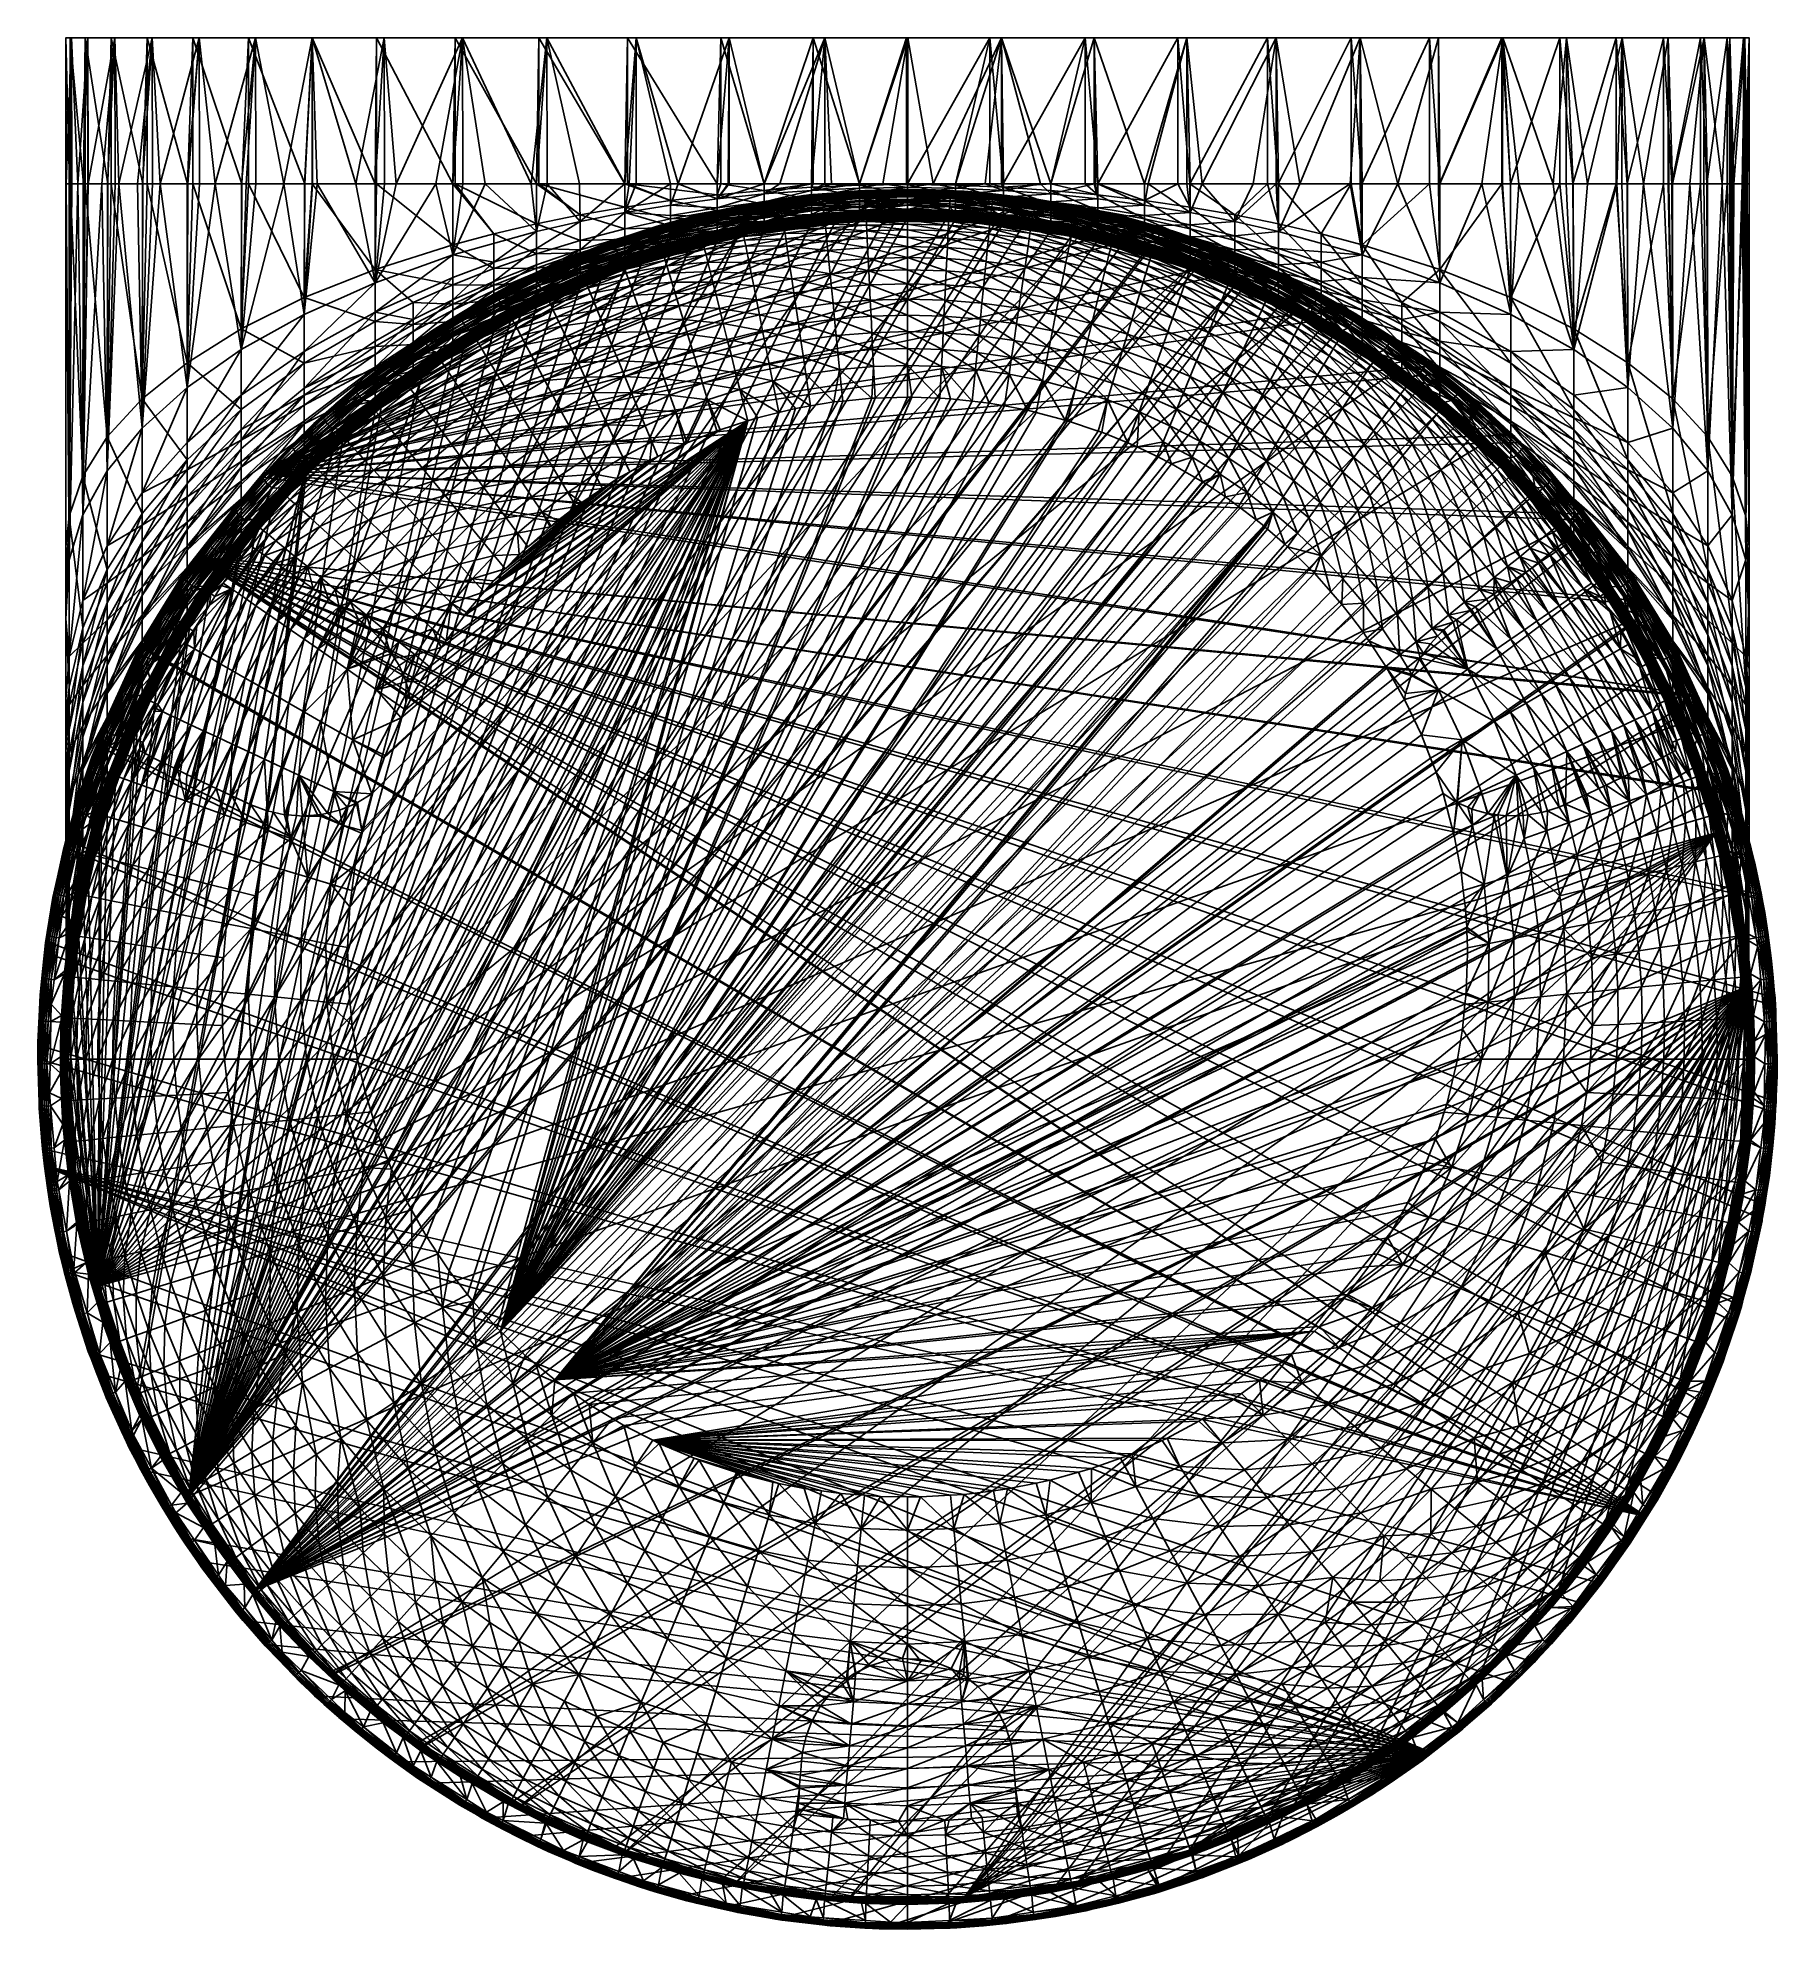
# Model space of a CAD drawing. Header units: inches. Extents: x -9200 to 7100, y -431 to 7100.
# Drawn here: x -38.8 to 38.8, y -431.2 to -346.9 of the extents above; entities that cross this region are included whole.
import ezdxf

# ---------------------------------------------------------------- set-up
doc = ezdxf.new("R2010")
doc.units = ezdxf.units.IN
doc.header["$MEASUREMENT"] = 0
doc.layers.get('0').update_dxf_attribs({"true_color": 0x876e08})

msp = doc.modelspace()

# ---------------------------------------------------------------- meshes
at = {"color": 254, "true_color": 0xcccccc}
mesh = msp.add_polyface(dxfattribs=at)
corners = [(-37.5, -353.43, 0), (-37.5, -346.93, 0), (-37.337, -353.43, -3.242), (-37.31, -346.93, -3.768), (-36.642, -346.93, -7.972), (-36.721, -353.43, -7.47), (-37.31, -353.43, -3.768), (-35.485, -346.93, -12.116), (-35.629, -353.43, -11.601), (-36.642, -353.43, -7.972), (-33.883, -346.93, -16.054), (-34.076, -353.43, -15.58), (-35.485, -353.43, -12.116), (-31.843, -346.93, -19.788), (-32.078, -353.43, -19.356), (-33.883, -353.43, -16.054), (-32.099, -353.43, 19.367), (-31.555, -346.93, 20.243), (-33.305, -353.43, 17.22), (-33.662, -346.93, 16.512), (-35.324, -346.93, 12.579), (-35.137, -353.43, 13.089), (-34.312, -353.43, 15.118), (-34.088, -353.43, 15.584), (-33.647, -353.43, 16.505), (-35.898, -353.43, 10.833), (-35.639, -353.43, 11.603), (-35.311, -353.43, 12.575), (-36.503, -353.43, 8.581), (-36.524, -346.93, 8.493), (-36.521, -353.43, 8.493), (-37.314, -353.43, 3.723), (-37.241, -353.43, 4.267), (-37.256, -346.93, 4.269), (-36.967, -353.43, 6.297), (-36.729, -353.43, 7.471), (-37.483, -353.43, 1.133), (-37.346, -353.43, 3.242), (-32.1, -361.408, -19.22), (-34.1, -363.017, -15.457), (-35.655, -364.706, -11.501), (-36.747, -366.454, -7.4), (-36.747, -368.176, 7.394), (-35.655, -366.213, 11.49), (-34.1, -364.317, 15.443), (-32.1, -362.509, 19.203)]
mesh.append_faces([[corners[k] for k in face] for face in [(0, 1, 2), (2, 1, 3), (4, 5, 3), (3, 5, 6), (3, 6, 2), (7, 8, 4), (4, 8, 9), (4, 9, 5), (10, 11, 7), (7, 11, 12), (7, 12, 8), (13, 14, 10), (10, 14, 15), (10, 15, 11), (16, 17, 18), (18, 17, 19), (20, 21, 19), (19, 21, 22), (22, 23, 19), (19, 23, 24), (19, 24, 18), (25, 26, 20), (20, 26, 27), (20, 27, 21), (25, 20, 28), (28, 20, 29), (28, 29, 30), (31, 32, 33), (33, 32, 34), (33, 34, 29), (29, 34, 35), (29, 35, 30), (1, 0, 36), (1, 36, 33), (33, 36, 37), (33, 37, 31), (38, 15, 14), (39, 12, 11), (39, 11, 15), (40, 9, 8), (40, 8, 12), (41, 6, 5), (41, 5, 9), (42, 35, 34), (43, 26, 25), (23, 22, 44), (44, 22, 21), (43, 21, 27), (43, 27, 26), (45, 16, 18), (44, 18, 24), (44, 24, 23), (42, 25, 28)]], dxfattribs={"color": 254})
mesh = msp.add_polyface(dxfattribs=at)
corners = [(7.913, -346.93, -36.623), (3.67, -346.93, -37.303), (-37.31, -346.93, -3.768), (-37.5, -346.93, 0), (-37.256, -346.93, 4.269), (37.312, -346.93, 3.746), (-36.524, -346.93, 8.493), (-35.324, -346.93, 12.579), (-33.662, -346.93, 16.512), (-31.555, -346.93, 20.243), (-4.202, -346.93, -37.246), (-8.313, -346.93, -36.534), (-23.66, -346.93, -29.06), (-26.531, -346.93, -26.473), (-0.05, -346.93, -37.491), (-12.469, -346.93, -35.326), (-12.591, -353.43, -35.275), (-16.429, -346.93, -33.669), (-16.429, -353.43, -33.669), (-8.486, -353.43, -36.483), (-12.469, -353.43, -35.326), (-8.313, -353.43, -36.534), (-12.083, -353.43, 35.451), (-10.556, -353.43, 35.936), (-12.085, -346.93, 35.459), (-10.225, -353.43, 36.041), (-7.951, -346.93, 36.615), (-8.485, -353.43, 36.481), (-7.987, -353.43, 36.607), (-16.057, -353.43, 33.829), (-14.611, -353.43, 34.495), (-16.064, -346.93, 33.844), (-12.592, -353.43, 35.276), (-12.399, -353.43, 35.35), (-14.589, -354.818, -34.452), (-12.594, -354.469, -35.245), (-10.558, -354.169, -35.923), (-8.488, -353.921, -36.483), (-8.488, -354.628, -36.509), (-10.558, -354.995, -35.942), (-16.536, -355.556, 33.539), (-14.589, -355.11, 34.446), (-12.594, -354.718, 35.241), (-8.488, -354.103, 36.483), (-7.951, -353.43, 36.614), (-10.558, -354.849, 35.931), (-8.488, -354.503, 36.497), (-10.558, -354.382, 35.921)]
mesh.append_faces([[corners[k] for k in face] for face in [(0, 1, 2), (3, 4, 5), (5, 4, 6), (5, 6, 7), (7, 8, 5), (5, 8, 9), (3, 5, 2), (10, 11, 12), (13, 1, 12), (12, 14, 10), (11, 15, 12), (15, 16, 17), (17, 16, 18), (11, 19, 15), (15, 19, 20), (15, 20, 16), (11, 21, 19), (22, 23, 24), (24, 23, 25), (24, 25, 26), (26, 25, 27), (26, 27, 28), (29, 30, 31), (31, 30, 32), (31, 32, 24), (24, 32, 33), (24, 33, 22), (34, 18, 35), (35, 18, 16), (35, 16, 36), (36, 16, 20), (36, 20, 37), (37, 20, 19), (37, 19, 21), (37, 38, 36), (36, 38, 39), (36, 39, 35), (29, 40, 41), (29, 41, 30), (32, 42, 33), (33, 42, 22), (28, 27, 43), (43, 27, 25), (43, 44, 28), (45, 46, 47), (45, 47, 42), (42, 47, 23), (42, 23, 22), (46, 43, 47), (47, 43, 25), (47, 25, 23), (41, 42, 32), (41, 32, 30)]], dxfattribs={"color": 254})
mesh = msp.add_polyface(dxfattribs=at)
corners = [(3.67, -346.93, -37.303), (-36.642, -346.93, -7.972), (-37.31, -346.93, -3.768), (-29.364, -346.93, -23.3), (-29.662, -353.43, -22.879), (-31.843, -346.93, -19.788), (-31.843, -353.43, -19.788), (-32.078, -353.43, -19.356), (-26.531, -346.93, -26.473), (-26.86, -353.43, -26.104), (-29.364, -353.43, -23.3), (-23.66, -346.93, -29.06), (-23.722, -353.43, -29.004), (-26.531, -353.43, -26.473), (-23.66, -353.43, -29.06), (-26.518, -353.43, 26.474), (-26.3, -353.43, 26.702), (-26.524, -346.93, 26.48), (-24.585, -353.43, 28.284), (-23.318, -346.93, 29.334), (-23.714, -353.43, 28.993), (-23.309, -353.43, 29.322), (-29.049, -346.93, 23.692), (-27.794, -353.43, 25.147), (-26.868, -353.43, 26.11), (-31.555, -346.93, 20.243), (-30.849, -353.43, 21.3), (-29.675, -353.43, 22.888), (-29.465, -353.43, 23.172), (-29.035, -353.43, 23.68), (-32.099, -353.43, 19.367), (-32.073, -353.43, 19.413), (-31.541, -353.43, 20.234), (-23.725, -357.249, -28.878), (-26.879, -358.504, -25.974), (-29.683, -359.897, -22.74), (-32.1, -361.408, -19.22), (-32.1, -362.509, 19.203), (-29.683, -360.813, 22.723), (-26.879, -359.249, 25.957), (-23.725, -357.839, 28.863), (-22.778, -353.43, 29.754)]
mesh.append_faces([[corners[k] for k in face] for face in [(0, 1, 2), (3, 4, 5), (5, 4, 6), (5, 6, 7), (8, 9, 3), (3, 9, 10), (3, 10, 4), (11, 12, 8), (8, 12, 13), (8, 13, 9), (11, 14, 12), (15, 16, 17), (17, 16, 18), (17, 18, 19), (19, 18, 20), (19, 20, 21), (22, 23, 17), (17, 23, 24), (17, 24, 15), (25, 26, 22), (22, 26, 27), (27, 28, 22), (22, 28, 29), (22, 29, 23), (30, 31, 25), (25, 31, 32), (25, 32, 26), (13, 12, 33), (33, 12, 14), (10, 9, 34), (34, 9, 13), (6, 4, 35), (35, 4, 10), (36, 7, 6), (13, 33, 34), (10, 34, 35), (6, 35, 36), (31, 30, 37), (28, 27, 38), (38, 27, 26), (37, 26, 32), (37, 32, 31), (15, 24, 39), (39, 24, 23), (39, 23, 38), (38, 23, 29), (38, 29, 28), (15, 39, 16), (16, 39, 40), (16, 40, 18), (41, 21, 40), (40, 21, 20), (40, 20, 18)]], dxfattribs={"color": 254})
mesh = msp.add_polyface(dxfattribs=at)
corners = [(37.312, -346.93, 3.746), (-29.049, -346.93, 23.692), (-26.524, -346.93, 26.48), (-31.555, -346.93, 20.243), (-23.66, -346.93, -29.06), (3.67, -346.93, -37.303), (-0.05, -346.93, -37.491), (-23.318, -346.93, 29.334), (-19.822, -346.93, 31.795), (19.775, -346.93, -31.823), (16.036, -346.93, -33.857), (-37.31, -346.93, -3.768), (12.038, -346.93, -35.475), (7.913, -346.93, -36.623), (-4.202, -353.43, -37.246), (-4.271, -353.43, -37.233), (-4.202, -346.93, -37.246), (-6.381, -353.43, -36.868), (-8.313, -346.93, -36.534), (-8.313, -353.43, -36.534), (-2.136, -353.43, -37.368), (-0.05, -353.43, -37.491), (-4.27, -353.43, 37.22), (-3.689, -353.43, 37.293), (-3.69, -346.93, 37.301), (-3.39, -353.43, 37.33), (-2.138, -353.43, 37.409), (0.015, -346.93, 37.491), (-1.092, -353.43, 37.474), (-7.987, -353.43, 36.607), (-7.951, -353.43, 36.614), (-7.951, -346.93, 36.615), (-6.388, -353.43, 36.909), (-5.687, -353.43, 37.041), (-2.139, -353.499, -37.428), (0, -353.47, -37.492), (-6.39, -353.726, -36.922), (-4.272, -353.585, -37.237), (-8.488, -353.921, -36.483), (0, -353.959, -37.536), (-2.139, -354.002, -37.471), (-4.272, -354.129, -37.276), (-4.272, -353.725, 37.241), (-6.39, -353.884, 36.924), (-8.488, -354.103, 36.483), (0, -353.597, 37.497), (-2.139, -353.629, 37.432), (0, -353.874, 37.521), (-2.139, -353.914, 37.455), (-4.272, -354.033, 37.262)]
mesh.append_faces([[corners[k] for k in face] for face in [(0, 1, 2), (0, 3, 1), (4, 5, 6), (2, 7, 0), (0, 7, 8), (9, 10, 11), (11, 10, 12), (11, 12, 13), (14, 15, 16), (16, 15, 17), (16, 17, 18), (18, 17, 19), (14, 16, 20), (20, 16, 6), (20, 6, 21), (22, 23, 24), (23, 25, 24), (24, 25, 26), (24, 26, 27), (27, 26, 28), (29, 30, 31), (31, 30, 32), (31, 32, 24), (24, 32, 33), (24, 33, 22), (34, 21, 35), (36, 15, 37), (37, 15, 14), (37, 14, 34), (34, 14, 20), (34, 20, 21), (38, 19, 36), (36, 19, 17), (36, 17, 15), (35, 39, 34), (34, 39, 40), (34, 40, 37), (37, 41, 36), (23, 22, 42), (42, 22, 43), (22, 33, 43), (43, 33, 32), (43, 32, 44), (44, 32, 30), (45, 28, 46), (46, 28, 26), (46, 26, 42), (42, 26, 25), (42, 25, 23), (47, 45, 48), (48, 45, 46), (48, 46, 49), (49, 46, 42)]], dxfattribs={"color": 254})
mesh = msp.add_polyface(dxfattribs=at)
corners = [(-16.064, -346.93, 33.844), (-12.085, -346.93, 35.459), (37.312, -346.93, 3.746), (-19.822, -346.93, 31.795), (-37.31, -346.93, -3.768), (23.262, -346.93, -29.379), (19.775, -346.93, -31.823), (-0.05, -353.43, -37.491), (-0.05, -346.93, -37.491), (0, -353.43, -37.488), (3.67, -346.93, -37.303), (2.137, -353.43, -37.38), (3.67, -353.43, -37.303), (0, -353.43, 37.473), (0.015, -353.43, 37.473), (0.015, -346.93, 37.491), (1.14, -353.43, 37.473), (4.192, -346.93, 37.246), (2.138, -353.43, 37.409), (3.458, -353.43, 37.324), (-1.092, -353.43, 37.474), (0, -353.47, -37.492), (2.139, -353.499, -37.428), (4.272, -353.585, -37.237), (4.272, -354.129, -37.276), (2.139, -354.002, -37.471), (0, -353.959, -37.536), (4.272, -354.38, -37.351), (2.139, -354.233, -37.547), (0, -354.184, -37.612), (0, -354.712, -38.057), (0, -354.564, -37.877), (2.139, -354.776, -38.002), (2.139, -354.625, -37.817), (4.272, -354.608, -37.474), (2.139, -354.442, -37.664), (0, -354.387, -37.728), (4.272, -354.805, -37.638), (0, -353.597, 37.497), (2.139, -353.629, 37.432), (4.272, -353.725, 37.241), (2.139, -354.63, 37.822), (4.272, -354.586, 37.46), (2.139, -354.423, 37.651), (0, -354.569, 37.883), (0, -354.368, 37.715), (4.272, -354.325, 37.33), (2.139, -354.182, 37.525), (0, -354.134, 37.591), (4.272, -354.033, 37.262), (2.139, -353.914, 37.455), (0, -353.874, 37.521), (0, -354.732, 38.088)]
mesh.append_faces([[corners[k] for k in face] for face in [(0, 1, 2), (2, 3, 0), (4, 5, 6), (7, 8, 9), (9, 8, 10), (9, 10, 11), (10, 12, 11), (13, 14, 15), (15, 14, 16), (15, 16, 17), (17, 16, 18), (17, 18, 19), (15, 20, 13), (21, 11, 22), (22, 11, 12), (22, 12, 23), (21, 7, 9), (21, 9, 11), (22, 24, 25), (22, 25, 21), (21, 25, 26), (25, 27, 28), (25, 28, 26), (26, 28, 29), (30, 31, 32), (32, 31, 33), (28, 34, 35), (28, 35, 29), (29, 35, 36), (35, 37, 33), (35, 33, 36), (36, 33, 31), (14, 13, 38), (38, 13, 20), (14, 38, 16), (16, 38, 39), (16, 39, 18), (18, 39, 19), (19, 39, 40), (41, 42, 43), (41, 43, 44), (44, 43, 45), (43, 46, 47), (43, 47, 45), (45, 47, 48), (47, 49, 50), (47, 50, 48), (48, 50, 51), (49, 40, 50), (50, 40, 39), (50, 39, 51), (51, 39, 38), (52, 41, 44)]], dxfattribs={"color": 254})
mesh = msp.add_polyface(dxfattribs=at)
corners = [(-37.31, -346.93, -3.768), (31.569, -346.93, -20.22), (29.073, -346.93, -23.662), (-12.085, -346.93, 35.459), (-7.951, -346.93, 36.615), (37.312, -346.93, 3.746), (26.484, -346.93, -26.52), (23.262, -346.93, -29.379), (23.654, -346.93, 29.065), (-3.69, -346.93, 37.301), (0.015, -346.93, 37.491), (7.913, -353.43, -36.623), (6.382, -353.43, -36.869), (7.913, -346.93, -36.623), (4.267, -353.43, -37.207), (3.67, -346.93, -37.303), (3.67, -353.43, -37.303), (3.458, -353.43, 37.324), (4.19, -353.43, 37.229), (4.192, -346.93, 37.246), (4.27, -353.43, 37.218), (5.929, -353.43, 37.003), (6.388, -353.43, 36.912), (8.318, -346.93, 36.532), (8.318, -353.43, 36.53), (6.39, -353.726, -36.922), (4.272, -353.585, -37.237), (8.488, -353.921, -36.483), (8.488, -354.628, -36.509), (6.39, -354.338, -36.955), (4.272, -354.129, -37.276), (2.139, -353.499, -37.428), (8.488, -354.959, -36.582), (6.39, -354.623, -37.029), (4.272, -354.38, -37.351), (2.139, -354.002, -37.471), (6.39, -354.88, -37.16), (4.272, -354.608, -37.474), (2.139, -354.233, -37.547), (4.272, -354.805, -37.638), (2.139, -354.442, -37.664), (4.272, -353.725, 37.241), (6.39, -353.884, 36.924), (8.488, -354.103, 36.483), (4.272, -354.811, 37.644), (4.272, -354.586, 37.46), (2.139, -354.63, 37.822), (6.39, -354.713, 37.067), (4.272, -354.325, 37.33), (2.139, -354.423, 37.651), (6.39, -354.56, 37.007), (8.488, -354.886, 36.559), (8.488, -354.503, 36.497), (6.39, -354.23, 36.941), (4.272, -354.033, 37.262), (2.139, -354.182, 37.525)]
mesh.append_faces([[corners[k] for k in face] for face in [(0, 1, 2), (3, 4, 5), (2, 6, 0), (0, 6, 7), (8, 9, 10), (11, 12, 13), (13, 12, 14), (13, 14, 15), (15, 14, 16), (17, 18, 19), (19, 18, 20), (20, 21, 19), (19, 21, 22), (19, 22, 23), (23, 22, 24), (12, 25, 26), (25, 12, 27), (12, 11, 27), (26, 16, 14), (26, 14, 12), (27, 28, 25), (25, 28, 29), (25, 29, 26), (26, 29, 30), (26, 30, 31), (29, 32, 33), (29, 33, 30), (30, 33, 34), (30, 34, 35), (33, 36, 34), (34, 36, 37), (34, 37, 38), (37, 39, 40), (17, 41, 18), (42, 21, 41), (41, 21, 20), (41, 20, 18), (43, 24, 42), (42, 24, 22), (42, 22, 21), (44, 45, 46), (45, 47, 48), (45, 48, 49), (47, 50, 48), (51, 52, 50), (50, 52, 53), (50, 53, 48), (48, 53, 54), (48, 54, 55), (52, 43, 53), (53, 43, 42), (53, 42, 54), (54, 42, 41)]], dxfattribs={"color": 254})
mesh = msp.add_polyface(dxfattribs=at)
corners = [(36.525, -346.93, -8.49), (35.333, -346.93, -12.555), (-37.31, -346.93, -3.768), (37.256, -346.93, -4.269), (37.312, -346.93, 3.746), (37.5, -346.93, 0), (33.683, -346.93, -16.47), (31.569, -346.93, -20.22), (-7.951, -346.93, 36.615), (-3.69, -346.93, 37.301), (4.192, -346.93, 37.246), (8.318, -346.93, 36.532), (23.654, -346.93, 29.065), (0.015, -346.93, 37.491), (12.449, -346.93, 35.333), (7.913, -353.43, -36.623), (7.913, -346.93, -36.623), (8.481, -353.43, -36.465), (12.038, -346.93, -35.475), (12.038, -353.43, -35.475), (12.583, -353.43, -35.254), (16.036, -346.93, -33.857), (16.036, -353.43, -33.857), (12.443, -353.43, 35.316), (12.589, -353.43, 35.267), (13.127, -353.43, 35.086), (16.43, -346.93, 33.668), (15.407, -353.43, 34.147), (8.377, -353.43, 36.519), (8.487, -353.43, 36.489), (10.557, -353.43, 35.94), (10.726, -353.43, 35.895), (8.318, -353.43, 36.53), (8.488, -353.921, -36.483), (10.558, -354.169, -35.923), (12.594, -354.469, -35.245), (14.589, -354.818, -34.452), (12.594, -355.44, -35.255), (10.558, -354.995, -35.942), (8.488, -354.628, -36.509), (8.488, -354.959, -36.582), (6.39, -354.338, -36.955), (8.488, -354.103, 36.483), (10.558, -354.382, 35.921), (12.594, -354.718, 35.241), (14.589, -355.11, 34.446), (8.488, -354.886, 36.559), (10.558, -354.849, 35.931), (8.488, -354.503, 36.497)]
mesh.append_faces([[corners[k] for k in face] for face in [(0, 1, 2), (0, 2, 3), (2, 4, 5), (2, 5, 3), (1, 6, 2), (2, 6, 7), (4, 8, 9), (10, 11, 12), (12, 13, 10), (11, 14, 12), (15, 16, 17), (17, 16, 18), (17, 18, 19), (19, 18, 20), (20, 18, 21), (20, 21, 22), (23, 24, 14), (14, 24, 25), (14, 25, 26), (26, 25, 27), (28, 29, 11), (11, 29, 30), (11, 30, 14), (14, 30, 31), (14, 31, 23), (11, 32, 28), (33, 15, 17), (33, 17, 34), (34, 17, 19), (34, 19, 35), (35, 19, 20), (35, 20, 36), (36, 20, 22), (35, 37, 34), (34, 37, 38), (34, 38, 33), (33, 38, 39), (39, 40, 41), (29, 42, 43), (29, 28, 42), (42, 28, 32), (24, 23, 44), (44, 23, 31), (44, 31, 43), (43, 31, 30), (43, 30, 29), (24, 44, 25), (25, 44, 45), (25, 45, 27), (46, 47, 48), (47, 44, 43), (47, 43, 48), (48, 43, 42)]], dxfattribs={"color": 254})
mesh = msp.add_polyface(dxfattribs=at)
corners = [(-26.531, -346.93, -26.473), (-29.364, -346.93, -23.3), (3.67, -346.93, -37.303), (-31.843, -346.93, -19.788), (-33.883, -346.93, -16.054), (-35.485, -346.93, -12.116), (-36.642, -346.93, -7.972), (-23.66, -346.93, -29.06), (-12.469, -346.93, -35.326), (-16.429, -346.93, -33.669), (-20.16, -346.93, -31.581), (-20.259, -353.43, -31.511), (-23.66, -353.43, -29.06), (-16.533, -353.43, -33.611), (-20.16, -353.43, -31.581), (-16.429, -353.43, -33.669), (-20.252, -353.43, 31.499), (-19.81, -353.43, 31.776), (-19.822, -346.93, 31.795), (-18.82, -353.43, 32.396), (-16.761, -353.43, 33.504), (-16.064, -346.93, 33.844), (-16.533, -353.43, 33.61), (-16.057, -353.43, 33.829), (-23.318, -346.93, 29.334), (-23.309, -353.43, 29.322), (-22.778, -353.43, 29.754), (-21.013, -353.43, 31.022), (-23.725, -357.249, -28.878), (-20.262, -356.147, -31.415), (-18.429, -355.659, -32.533), (-16.536, -355.215, -33.547), (-14.589, -354.818, -34.452), (-14.589, -355.957, -34.453), (-16.536, -356.546, -33.539), (-18.429, -357.204, -32.517), (-14.589, -356.502, -34.526), (-16.536, -357.186, -33.613), (-23.725, -357.839, 28.863), (-20.262, -356.602, 31.402), (-16.536, -355.556, 33.539), (-16.536, -356.309, 33.534), (-14.589, -355.11, 34.446), (-18.429, -356.928, 32.513), (-18.429, -357.783, 32.559), (-16.536, -357.044, 33.582), (-14.589, -356.381, 34.498), (-16.536, -357.388, 33.673)]
mesh.append_faces([[corners[k] for k in face] for face in [(0, 1, 2), (2, 1, 3), (2, 3, 4), (4, 5, 2), (2, 5, 6), (7, 8, 9), (7, 9, 10), (10, 11, 7), (7, 11, 12), (9, 13, 10), (10, 13, 14), (10, 14, 11), (9, 15, 13), (16, 17, 18), (17, 19, 18), (18, 19, 20), (18, 20, 21), (21, 20, 22), (21, 22, 23), (24, 25, 26), (24, 26, 18), (18, 26, 27), (18, 27, 16), (28, 12, 29), (29, 12, 11), (29, 11, 30), (30, 11, 14), (30, 14, 31), (31, 14, 13), (31, 13, 32), (32, 13, 15), (31, 33, 34), (31, 34, 30), (30, 34, 35), (30, 35, 29), (34, 36, 37), (34, 37, 35), (26, 38, 27), (27, 38, 39), (27, 39, 16), (22, 20, 40), (40, 20, 19), (40, 19, 39), (39, 19, 17), (39, 17, 16), (22, 40, 23), (41, 42, 40), (41, 40, 43), (43, 40, 39), (43, 44, 41), (41, 44, 45), (41, 45, 46), (46, 45, 47)]], dxfattribs={"color": 254})
mesh = msp.add_polyface(dxfattribs=at)
corners = [(36.641, -346.93, 7.975), (-3.69, -346.93, 37.301), (35.493, -346.93, 12.093), (26.531, -346.93, 26.473), (29.369, -346.93, 23.294), (23.654, -346.93, 29.065), (31.837, -346.93, 19.796), (33.889, -346.93, 16.041), (12.449, -346.93, 35.333), (16.43, -346.93, 33.668), (20.17, -346.93, 31.576), (16.036, -353.43, -33.857), (16.036, -346.93, -33.857), (16.523, -353.43, -33.592), (19.775, -346.93, -31.823), (19.775, -353.43, -31.823), (20.246, -353.43, -31.493), (23.262, -346.93, -29.379), (23.262, -353.43, -29.379), (20.162, -353.43, 31.564), (20.254, -353.43, 31.503), (21.841, -353.43, 30.447), (23.653, -353.43, 29.065), (16.422, -353.43, 33.652), (16.528, -353.43, 33.6), (17.485, -353.431, 33.133), (19.727, -353.43, 31.853), (15.407, -353.43, 34.147), (20.262, -356.147, -31.415), (23.725, -357.249, -28.878), (14.589, -354.818, -34.452), (16.536, -355.215, -33.547), (18.429, -355.659, -32.533), (20.262, -357.928, -31.391), (18.429, -357.204, -32.517), (16.536, -356.546, -33.539), (16.536, -357.186, -33.613), (14.589, -355.957, -34.453), (14.589, -355.11, 34.446), (16.536, -355.556, 33.539), (20.262, -356.602, 31.402), (23.725, -357.839, 28.863), (16.536, -357.044, 33.582), (18.429, -356.928, 32.513), (16.536, -356.309, 33.534), (14.589, -356.381, 34.498), (14.589, -355.755, 34.446)]
mesh.append_faces([[corners[k] for k in face] for face in [(0, 1, 2), (1, 3, 4), (3, 1, 5), (4, 6, 1), (1, 6, 7), (1, 7, 2), (5, 8, 9), (5, 9, 10), (11, 12, 13), (13, 12, 14), (13, 14, 15), (15, 14, 16), (16, 14, 17), (16, 17, 18), (19, 20, 10), (10, 20, 21), (10, 21, 5), (5, 21, 22), (23, 24, 9), (9, 24, 25), (9, 25, 10), (10, 25, 26), (10, 26, 19), (9, 27, 23), (28, 18, 29), (30, 11, 31), (31, 11, 13), (31, 13, 32), (32, 13, 15), (32, 15, 28), (28, 15, 16), (28, 16, 18), (28, 33, 32), (32, 34, 31), (31, 34, 35), (31, 35, 30), (35, 36, 37), (27, 38, 23), (23, 38, 39), (23, 39, 24), (20, 19, 40), (40, 19, 26), (40, 26, 39), (39, 26, 25), (39, 25, 24), (41, 22, 21), (42, 43, 44), (42, 44, 45), (40, 41, 21), (40, 21, 20), (43, 40, 44), (44, 40, 39), (44, 39, 46)]], dxfattribs={"color": 254})
mesh = msp.add_polyface(dxfattribs=at)
corners = [(37.312, -346.93, 3.746), (-3.69, -346.93, 37.301), (36.641, -346.93, 7.975), (23.262, -353.43, -29.379), (23.262, -346.93, -29.379), (23.706, -353.43, -28.985), (26.484, -346.93, -26.52), (26.484, -353.43, -26.52), (26.861, -353.43, -26.104), (29.073, -346.93, -23.662), (29.073, -353.43, -23.662), (29.648, -353.43, -22.868), (31.569, -346.93, -20.22), (31.569, -353.43, -20.22), (32.062, -353.43, -19.346), (31.607, -353.43, 20.161), (31.828, -353.43, 19.791), (31.837, -346.93, 19.796), (32.085, -353.43, 19.359), (32.791, -353.43, 18.177), (30.293, -353.43, 22.081), (29.369, -346.93, 23.294), (29.667, -353.43, 22.881), (25.587, -353.43, 27.384), (26.518, -353.43, 26.46), (26.531, -346.93, 26.473), (26.87, -353.43, 26.112), (27.235, -353.43, 25.75), (28.762, -353.43, 24.037), (29.353, -353.43, 23.282), (23.723, -353.43, 29.005), (23.654, -346.93, 29.065), (23.657, -353.43, 29.062), (23.653, -353.43, 29.065), (32.1, -361.408, -19.22), (26.879, -358.504, -25.974), (29.683, -359.897, -22.74), (23.725, -357.249, -28.878), (26.879, -359.249, 25.957), (23.725, -357.839, 28.863), (29.683, -360.813, 22.723), (32.1, -362.509, 19.203)]
mesh.append_faces([[corners[k] for k in face] for face in [(0, 1, 2), (3, 4, 5), (5, 4, 6), (5, 6, 7), (7, 6, 8), (8, 6, 9), (8, 9, 10), (10, 9, 11), (11, 9, 12), (11, 12, 13), (13, 12, 14), (15, 16, 17), (16, 18, 17), (17, 18, 19), (15, 17, 20), (20, 17, 21), (20, 21, 22), (23, 24, 25), (25, 24, 26), (26, 27, 25), (25, 27, 28), (25, 28, 21), (21, 28, 29), (21, 29, 22), (23, 25, 30), (30, 25, 31), (30, 31, 32), (31, 33, 32), (13, 14, 34), (35, 10, 36), (36, 10, 11), (36, 11, 13), (37, 7, 35), (35, 7, 8), (35, 8, 10), (37, 3, 5), (37, 5, 7), (13, 34, 36), (27, 26, 38), (32, 33, 39), (26, 24, 38), (38, 24, 23), (38, 23, 39), (39, 23, 30), (39, 30, 32), (22, 29, 40), (40, 29, 28), (18, 16, 41), (41, 16, 15), (40, 15, 20), (40, 20, 22), (38, 40, 27), (27, 40, 28)]], dxfattribs={"color": 254})
mesh = msp.add_polyface(dxfattribs=at)
corners = [(32.062, -353.43, -19.346), (31.569, -346.93, -20.22), (33.683, -346.93, -16.47), (33.683, -353.43, -16.47), (34.06, -353.43, -15.573), (35.333, -346.93, -12.555), (35.333, -353.43, -12.555), (35.614, -353.43, -11.596), (36.525, -346.93, -8.49), (36.525, -353.43, -8.49), (36.702, -353.43, -7.467), (37.256, -346.93, -4.269), (37.256, -353.43, -4.269), (37.315, -353.43, -3.24), (37.5, -346.93, 0), (37.5, -353.43, 0), (34.853, -353.43, 13.828), (35.482, -353.43, 12.089), (35.493, -346.93, 12.093), (37.192, -353.43, 4.795), (37.294, -353.43, 3.745), (37.312, -346.93, 3.746), (37.42, -353.43, 2.442), (37.343, -353.43, 3.241), (36.816, -353.43, 7.123), (36.641, -346.93, 7.975), (36.737, -353.43, 7.472), (35.642, -353.43, 11.648), (36.298, -353.43, 9.411), (36.624, -353.43, 7.972), (34.09, -353.43, 15.586), (33.889, -346.93, 16.041), (33.928, -353.43, 15.959), (31.837, -346.93, 19.796), (32.791, -353.43, 18.177), (33.887, -353.43, 16.039), (36.747, -366.454, -7.4), (35.655, -364.706, -11.501), (34.1, -363.017, -15.457), (32.1, -361.408, -19.22), (32.085, -353.43, 19.359), (32.1, -362.509, 19.203), (34.1, -364.317, 15.443), (35.655, -366.213, 11.49), (36.747, -368.176, 7.394)]
mesh.append_faces([[corners[k] for k in face] for face in [(0, 1, 2), (0, 2, 3), (3, 2, 4), (4, 2, 5), (4, 5, 6), (6, 5, 7), (7, 5, 8), (7, 8, 9), (9, 8, 10), (10, 8, 11), (10, 11, 12), (12, 11, 13), (13, 11, 14), (13, 14, 15), (16, 17, 18), (19, 20, 21), (15, 14, 22), (22, 14, 21), (22, 21, 23), (23, 21, 20), (19, 21, 24), (24, 21, 25), (24, 25, 26), (17, 27, 18), (18, 27, 28), (18, 28, 25), (25, 28, 29), (25, 29, 26), (16, 18, 30), (30, 18, 31), (30, 31, 32), (33, 34, 31), (31, 34, 35), (31, 35, 32), (36, 10, 12), (37, 7, 9), (38, 4, 6), (39, 0, 3), (38, 3, 4), (36, 9, 10), (37, 6, 7), (34, 40, 41), (16, 30, 42), (42, 30, 32), (42, 32, 35), (28, 27, 43), (43, 27, 17), (19, 24, 44), (44, 24, 26), (44, 26, 29), (16, 43, 17), (34, 42, 35), (28, 44, 29)]], dxfattribs={"color": 254})
mesh = msp.add_polyface(dxfattribs=at)
corners = [(-29.683, -366.06, -23.037), (-29.683, -365.242, -22.807), (-26.879, -362.846, -26.027), (-37.359, -368.239, -3.208), (-37.5, -369.606, 0), (-37.5, -353.43, 0), (-34.1, -363.017, -15.457), (-33.883, -353.43, -16.054), (-32.1, -361.408, -19.22), (-35.655, -364.706, -11.501), (-35.485, -353.43, -12.116), (-36.747, -366.454, -7.4), (-36.642, -353.43, -7.972), (-37.337, -353.43, -3.242), (-37.31, -353.43, -3.768), (-32.1, -365.728, -19.175), (-34.1, -368.115, -15.42), (-29.683, -359.897, -22.74), (-26.879, -358.504, -25.974), (-26.879, -361.423, -25.93), (-29.683, -363.488, -22.693), (-29.683, -364.379, -22.702), (-32.1, -366.802, -19.184), (-26.879, -364.126, -26.497), (-26.879, -364.653, 26.836), (-26.879, -365.221, 27.336), (-23.725, -362.561, 29.969), (-26.879, -363.296, 26.143), (-26.879, -362.529, 25.974), (-29.683, -364.851, 22.742), (-37.359, -370.18, 3.206), (-37.483, -353.43, 1.133), (-37.241, -353.43, 4.267), (-37.314, -353.43, 3.723), (-37.346, -353.43, 3.242), (-36.503, -353.43, 8.581), (-36.521, -353.43, 8.493), (-36.747, -368.176, 7.394), (-36.729, -353.43, 7.471), (-34.1, -364.317, 15.443), (-35.137, -353.43, 13.089), (-35.655, -366.213, 11.49), (-32.1, -362.509, 19.203), (-33.305, -353.43, 17.22), (-29.683, -360.813, 22.723), (-30.849, -353.43, 21.3), (-36.967, -353.43, 6.297), (-26.879, -364.007, 26.434), (-29.683, -365.797, 22.948), (-32.1, -364.952, 19.177), (-32.1, -366.169, 19.176), (-29.683, -362.843, 22.696), (-26.879, -360.9, 25.931), (-23.725, -359.147, 28.842), (-34.1, -367.199, 15.421), (-26.879, -359.249, 25.957), (-23.725, -357.839, 28.863), (-26.879, -366.477, 30.089), (-23.725, -363.45, 31.529), (-26.879, -366.338, 29.311), (-29.683, -366.675, 23.305), (-35.898, -353.43, 10.833), (-25.562, -365.062, 40), (-26.517, -365.913, 40), (-25.596, -365.024, 42.25)]
mesh.append_faces([[corners[k] for k in face] for face in [(0, 1, 2), (3, 4, 5), (6, 7, 8), (9, 10, 6), (11, 12, 9), (5, 13, 3), (3, 13, 14), (3, 14, 11), (8, 15, 6), (6, 16, 9), (17, 18, 19), (17, 19, 20), (20, 19, 21), (20, 21, 22), (19, 2, 21), (21, 2, 1), (8, 17, 20), (8, 20, 15), (15, 20, 22), (2, 23, 0), (24, 25, 26), (27, 28, 29), (4, 30, 31), (4, 31, 5), (32, 33, 30), (30, 33, 34), (30, 34, 31), (35, 36, 37), (37, 36, 38), (39, 40, 41), (42, 43, 39), (44, 45, 42), (30, 37, 46), (30, 46, 32), (47, 27, 48), (48, 27, 29), (49, 50, 51), (51, 50, 29), (51, 29, 52), (52, 29, 28), (52, 28, 53), (39, 54, 42), (42, 54, 49), (42, 49, 44), (44, 49, 51), (44, 51, 55), (55, 51, 52), (55, 52, 56), (57, 58, 59), (24, 47, 60), (37, 41, 61), (62, 63, 64)]], dxfattribs={"color": 254})
mesh = msp.add_polyface(dxfattribs=at)
corners = [(-11.156, -356.628, -48.935), (-10.884, -356.552, -48.947), (-10.877, -356.572, -49.625), (-9.111, -356.059, -49.022), (-12.628, -357.137, -48.86), (-11.585, -356.776, -48.913), (-10.622, -357.413, -52.71), (-10.499, -357.82, -53.445), (-12.325, -357.984, -52.664), (-12.18, -358.389, -53.406), (-10.722, -357.085, -51.948), (-8.893, -356.927, -52.75), (-12.442, -357.658, -51.893), (-10.797, -356.837, -51.171), (-8.976, -356.597, -51.994), (-12.53, -357.412, -51.109), (-10.849, -356.667, -50.393), (-9.038, -356.348, -51.225), (-12.59, -357.243, -50.323), (-9.081, -356.178, -50.454), (-12.624, -357.149, -49.547), (-12.318, -357.011, -44.428), (-11.584, -356.779, -44.531), (-10.881, -356.557, -44.629), (-10.255, -356.359, -44.716), (-10.904, -356.404, -44.411), (-10.898, -356.432, -44.427), (-12.655, -356.982, -44.156), (-10.927, -356.313, -44.386), (-10.911, -356.374, -44.398), (-12.682, -356.893, -44.131), (-12.664, -356.953, -44.143), (-10.943, -356.255, -44.39), (-12.676, -356.771, -44.157), (-10.956, -356.211, -44.403), (-10.883, -356.538, -44.58), (-9.109, -356.047, -44.797), (-12.63, -357.115, -44.325), (-12.631, -357.094, -44.268), (-10.885, -356.501, -44.496), (-10.883, -356.517, -44.524), (-9.111, -356.01, -44.714), (-10.893, -356.458, -44.447), (-9.114, -355.991, -44.688), (-10.888, -356.481, -44.471), (-12.642, -357.036, -44.192), (-12.633, -357.078, -44.241), (-12.7, -356.836, -44.135), (-12.648, -357.01, -44.172), (-11.195, -356.056, -44.471), (-12.867, -356.661, -44.205), (-28.628, -366.333, -34.436), (0, -353.68, -40.004), (-3.572, -353.894, -39.91)]
mesh.append_faces([[corners[k] for k in face] for face in [(0, 1, 2), (2, 1, 3), (2, 4, 5), (2, 5, 0), (6, 7, 8), (8, 7, 9), (10, 11, 6), (10, 6, 12), (12, 6, 8), (13, 14, 10), (13, 10, 15), (16, 17, 13), (16, 13, 18), (2, 19, 16), (2, 16, 20), (21, 22, 5), (5, 22, 23), (5, 23, 0), (0, 23, 24), (24, 3, 1), (24, 1, 0), (25, 26, 27), (28, 29, 30), (29, 25, 31), (32, 33, 34), (24, 35, 36), (24, 23, 35), (35, 23, 22), (35, 22, 37), (38, 39, 40), (40, 39, 41), (42, 43, 44), (42, 44, 45), (46, 44, 39), (39, 44, 43), (40, 36, 35), (40, 35, 38), (28, 47, 32), (26, 42, 48), (49, 34, 50), (51, 52, 53)]], dxfattribs={"color": 254})
mesh = msp.add_polyface(dxfattribs=at)
corners = [(-10.877, -356.572, -49.625), (-9.111, -356.059, -49.022), (-9.105, -356.082, -49.693), (-8.946, -356.013, -49.028), (-7.31, -355.679, -49.749), (-8.669, -357.821, -54.168), (-6.852, -357.981, -54.822), (-8.53, -358.376, -54.804), (-8.791, -357.336, -53.479), (-6.963, -357.424, -54.19), (-10.499, -357.82, -53.445), (-10.352, -358.303, -54.14), (-8.893, -356.927, -52.75), (-7.06, -356.937, -53.507), (-10.622, -357.413, -52.71), (-8.976, -356.597, -51.994), (-7.141, -356.527, -52.784), (-10.722, -357.085, -51.948), (-9.038, -356.348, -51.225), (-7.207, -356.196, -52.033), (-10.797, -356.837, -51.171), (-9.081, -356.178, -50.454), (-7.257, -355.946, -51.27), (-10.849, -356.667, -50.393), (-7.291, -355.775, -50.504), (-8.16, -355.829, -44.952), (-7.313, -355.664, -49.082), (-9.107, -356.069, -44.845), (-10.255, -356.359, -44.716), (-9.127, -355.912, -44.628), (-9.122, -355.941, -44.644), (-10.904, -356.404, -44.411), (-9.146, -355.82, -44.603), (-9.133, -355.882, -44.615), (-10.927, -356.313, -44.386), (-10.911, -356.374, -44.398), (-10.709, -356.13, -44.438), (-9.169, -355.723, -44.618), (-9.16, -355.762, -44.607), (-7.314, -355.644, -44.976), (-9.109, -356.047, -44.797), (-10.883, -356.517, -44.524), (-9.111, -356.01, -44.714), (-9.109, -356.026, -44.741), (-7.315, -355.607, -44.892), (-9.117, -355.967, -44.664), (-7.318, -355.587, -44.866), (-9.114, -355.991, -44.688), (-10.893, -356.458, -44.447), (-10.885, -356.501, -44.496), (-10.943, -356.255, -44.39), (-7.32, -355.564, -44.842), (-10.898, -356.432, -44.427), (2.526, -353.762, -39.967), (1.193, -353.719, -39.987), (-28.628, -366.333, -34.436), (0, -353.68, -40.004)]
mesh.append_faces([[corners[k] for k in face] for face in [(0, 1, 2), (2, 1, 3), (2, 3, 4), (5, 6, 7), (8, 9, 5), (8, 5, 10), (10, 5, 11), (12, 13, 8), (12, 8, 14), (14, 8, 10), (15, 16, 12), (15, 12, 17), (18, 19, 15), (18, 15, 20), (21, 22, 18), (21, 18, 23), (2, 24, 21), (2, 21, 0), (25, 26, 3), (25, 3, 27), (27, 3, 1), (27, 1, 28), (29, 30, 31), (32, 33, 34), (33, 29, 35), (36, 37, 38), (39, 25, 40), (40, 25, 27), (40, 27, 28), (41, 42, 43), (43, 42, 44), (45, 46, 47), (45, 47, 48), (49, 47, 42), (42, 47, 46), (43, 39, 40), (43, 40, 41), (32, 50, 38), (30, 51, 45), (30, 45, 52), (53, 54, 55), (55, 54, 56)]], dxfattribs={"color": 254})
mesh = msp.add_polyface(dxfattribs=at)
corners = [(-6.702, -355.534, -49.103), (-7.31, -355.679, -49.749), (-7.025, -355.603, -49.092), (-8.946, -356.013, -49.028), (-7.313, -355.664, -49.082), (-6.963, -357.424, -54.19), (-6.852, -357.981, -54.822), (-8.669, -357.821, -54.168), (-7.06, -356.937, -53.507), (-8.791, -357.336, -53.479), (-7.141, -356.527, -52.784), (-8.893, -356.927, -52.75), (-7.207, -356.196, -52.033), (-8.976, -356.597, -51.994), (-7.257, -355.946, -51.27), (-9.038, -356.348, -51.225), (-7.291, -355.775, -50.504), (-5.458, -355.632, -51.305), (-9.081, -356.178, -50.454), (-5.484, -355.46, -50.544), (-9.105, -356.082, -49.693), (-7.024, -355.61, -45.049), (-7.312, -355.665, -45.024), (-8.16, -355.829, -44.952), (-7.328, -355.508, -44.806), (-5.509, -355.223, -44.961), (-7.324, -355.537, -44.822), (-9.127, -355.912, -44.628), (-7.344, -355.415, -44.782), (-5.515, -355.163, -44.932), (-7.333, -355.478, -44.793), (-9.146, -355.82, -44.603), (-5.512, -355.194, -44.945), (-9.133, -355.882, -44.615), (-7.354, -355.356, -44.786), (-8.589, -355.569, -44.685), (-7.361, -355.321, -44.795), (-6.366, -355.12, -44.883), (-7.314, -355.644, -44.976), (-6.023, -355.417, -45.134), (-9.109, -356.026, -44.741), (-7.315, -355.607, -44.892), (-7.314, -355.623, -44.919), (-5.502, -355.293, -45.031), (-7.32, -355.564, -44.842), (-5.504, -355.273, -45.005), (-7.318, -355.587, -44.866), (-9.117, -355.967, -44.664), (-9.111, -356.01, -44.714), (-5.501, -355.33, -45.115), (-9.16, -355.762, -44.607), (-5.523, -355.1, -44.921), (-5.506, -355.25, -44.981), (-9.122, -355.941, -44.644), (-7.522, -355.128, -44.879), (-28.628, -366.333, -34.436), (5.937, -354.191, -39.779), (2.526, -353.762, -39.967)]
mesh.append_faces([[corners[k] for k in face] for face in [(0, 1, 2), (1, 3, 4), (1, 4, 2), (5, 6, 7), (8, 5, 9), (10, 8, 11), (12, 10, 13), (14, 12, 15), (16, 17, 14), (16, 14, 18), (1, 19, 16), (1, 16, 20), (21, 0, 2), (21, 2, 22), (22, 2, 4), (22, 4, 23), (24, 25, 26), (24, 26, 27), (28, 29, 30), (28, 30, 31), (30, 32, 24), (30, 24, 33), (34, 35, 36), (34, 36, 37), (21, 38, 39), (21, 22, 38), (38, 22, 23), (40, 41, 42), (42, 41, 43), (44, 45, 46), (44, 46, 47), (48, 46, 41), (41, 46, 45), (42, 49, 38), (42, 38, 40), (28, 50, 34), (28, 34, 51), (26, 52, 44), (26, 44, 53), (54, 36, 35), (55, 56, 57)]], dxfattribs={"color": 254})
mesh = msp.add_polyface(dxfattribs=at)
corners = [(-4.272, -353.585, -37.237), (-2.139, -354.002, -37.471), (-4.272, -354.129, -37.276), (-6.39, -353.726, -36.922), (-6.39, -354.338, -36.955), (-8.488, -353.921, -36.483), (-8.488, -354.628, -36.509), (0, -353.959, -37.536), (0, -354.184, -37.612), (-2.139, -354.233, -37.547), (-4.272, -354.38, -37.351), (-6.39, -354.623, -37.029), (-8.488, -354.959, -36.582), (-2.139, -354.776, -38.002), (-4.272, -354.805, -37.638), (-2.139, -354.625, -37.817), (0, -354.712, -38.057), (0, -354.564, -37.877), (0, -354.825, -38.262), (0, -354.387, -37.728), (-2.139, -354.442, -37.664), (-4.272, -354.608, -37.474), (-6.39, -354.88, -37.16), (-6.39, -354.713, 37.067), (-6.39, -354.856, 37.145), (-4.272, -354.586, 37.46), (0, -354.569, 37.883), (0, -354.368, 37.715), (-2.139, -354.63, 37.822), (-2.139, -354.423, 37.651), (-4.272, -354.811, 37.644), (0, -354.134, 37.591), (-2.139, -354.182, 37.525), (-4.272, -354.325, 37.33), (-6.39, -354.56, 37.007), (-8.488, -354.886, 36.559), (0, -353.874, 37.521), (-2.139, -353.914, 37.455), (-4.272, -354.033, 37.262), (-6.39, -354.23, 36.941), (-8.488, -354.503, 36.497), (-4.272, -353.725, 37.241), (-6.39, -353.884, 36.924), (-8.488, -354.103, 36.483), (0, -354.732, 38.088), (-2.139, -354.797, 38.034)]
mesh.append_faces([[corners[k] for k in face] for face in [(0, 1, 2), (3, 2, 4), (3, 4, 5), (5, 4, 6), (7, 8, 1), (1, 8, 9), (1, 9, 2), (2, 9, 10), (2, 10, 4), (4, 10, 11), (4, 11, 6), (6, 11, 12), (13, 14, 15), (13, 15, 16), (16, 15, 17), (18, 13, 16), (8, 19, 9), (9, 19, 20), (9, 20, 10), (10, 20, 21), (10, 21, 11), (11, 21, 22), (19, 17, 20), (20, 17, 15), (20, 15, 21), (21, 15, 14), (21, 14, 22), (23, 24, 25), (26, 27, 28), (28, 27, 29), (28, 29, 30), (30, 29, 25), (27, 31, 29), (29, 31, 32), (29, 32, 25), (25, 32, 33), (25, 33, 23), (23, 33, 34), (23, 34, 35), (31, 36, 32), (32, 36, 37), (32, 37, 33), (33, 37, 38), (33, 38, 34), (34, 38, 39), (34, 39, 35), (35, 39, 40), (38, 41, 39), (39, 41, 42), (39, 42, 40), (40, 42, 43), (44, 26, 45), (45, 26, 28)]], dxfattribs={"color": 254})
mesh = msp.add_polyface(dxfattribs=at)
corners = [(-1.847, -354.738, -45.08), (-1.844, -354.801, -45.092), (-3.689, -354.874, -45.02), (-1.843, -354.832, -45.104), (-3.684, -354.937, -45.032), (-1.852, -354.633, -45.097), (-1.85, -354.677, -45.084), (-2.173, -354.642, -45.093), (-3.695, -354.814, -45.024), (-4.336, -354.829, -45.011), (-3.699, -354.774, -45.035), (-1.874, -354.474, -45.167), (-3.778, -354.569, -45.126), (-3.762, -354.461, -45.16), (-1.889, -354.202, -45.229), (-3.786, -354.215, -45.145), (-1.895, -354.075, -45.206), (-3.791, -354.153, -45.12), (-1.898, -354.013, -45.182), (-3.796, -354.094, -45.087), (-1.9, -353.954, -45.149), (-3.774, -354.341, -45.168), (-1.883, -354.322, -45.221), (-1.903, -353.739, -44.84), (-3.802, -353.879, -44.779), (-3.574, -353.86, -44.672), (-4.401, -353.931, -44.641), (-3.797, -353.879, -44.664), (-1.901, -353.734, -44.727), (-2.202, -353.743, -44.723), (-3.803, -353.953, -44.948), (-3.804, -353.92, -44.892), (-1.904, -353.78, -44.954), (-1.904, -353.812, -45.009), (-3.802, -353.993, -44.999), (-1.903, -353.852, -45.061), (-1.902, -353.9, -45.108), (-3.799, -354.04, -45.047), (-3.572, -353.894, -39.91), (-4.623, -353.957, -39.882), (0, -353.68, -44.75)]
mesh.append_faces([[corners[k] for k in face] for face in [(0, 1, 2), (1, 3, 4), (5, 6, 7), (7, 6, 8), (8, 9, 10), (8, 10, 7), (2, 8, 0), (0, 8, 6), (11, 5, 7), (11, 7, 12), (12, 7, 10), (12, 10, 9), (11, 12, 13), (14, 15, 16), (16, 15, 17), (16, 17, 18), (18, 17, 19), (18, 19, 20), (21, 15, 14), (21, 14, 22), (23, 24, 25), (24, 26, 27), (24, 27, 25), (28, 23, 29), (29, 23, 25), (30, 31, 32), (30, 32, 33), (34, 30, 33), (34, 33, 35), (35, 36, 34), (34, 36, 37), (23, 32, 24), (24, 32, 31), (13, 21, 22), (13, 22, 11), (36, 20, 37), (37, 20, 19), (29, 25, 38), (38, 25, 27), (38, 27, 39), (38, 40, 28), (38, 28, 29)]], dxfattribs={"color": 254})
mesh = msp.add_polyface(dxfattribs=at)
corners = [(0, -354.786, -45.126), (0, -354.817, -45.14), (-1.843, -354.832, -45.104), (-1.842, -354.862, -45.12), (0, -354.761, -45.113), (-1.844, -354.801, -45.092), (0, -354.632, -45.105), (0, -354.639, -45.103), (-1.847, -354.738, -45.08), (0, -354.692, -45.101), (0, -354.7, -45.101), (-1.85, -354.677, -45.084), (-1.852, -354.633, -45.097), (0, -354.579, -45.121), (0, -354.842, -45.162), (-1.841, -354.889, -45.141), (0, -354.381, -45.208), (-1.874, -354.474, -45.167), (-1.883, -354.322, -45.221), (0, -354.276, -45.24), (0, -353.695, -44.873), (0, -353.74, -44.988), (-1.904, -353.78, -44.954), (-1.889, -354.202, -45.229), (0, -354.155, -45.248), (0, -354.263, -45.243), (0, -354.139, -45.249), (-1.895, -354.075, -45.206), (0, -354.018, -45.223), (-1.898, -354.013, -45.182), (0, -353.967, -45.199), (-1.9, -353.954, -45.149), (0, -353.907, -45.169), (0, -353.68, -44.75), (0, -353.694, -44.86), (-1.901, -353.734, -44.727), (-1.903, -353.739, -44.84), (-1.904, -353.812, -45.009), (0, -353.768, -45.027), (-1.903, -353.852, -45.061), (0, -353.812, -45.089), (0, -353.855, -45.125), (-1.902, -353.9, -45.108), (0, -353.68, -40.004), (-3.572, -353.894, -39.91)]
mesh.append_faces([[corners[k] for k in face] for face in [(0, 1, 2), (2, 1, 3), (4, 0, 5), (5, 0, 2), (6, 7, 8), (8, 7, 9), (8, 9, 5), (5, 9, 10), (5, 10, 4), (8, 11, 6), (6, 11, 12), (6, 12, 13), (1, 14, 3), (3, 14, 15), (16, 13, 12), (16, 12, 17), (18, 19, 16), (20, 21, 22), (23, 24, 25), (18, 23, 25), (18, 25, 19), (24, 23, 26), (26, 23, 27), (26, 27, 28), (28, 27, 29), (28, 29, 30), (30, 29, 31), (30, 31, 32), (33, 34, 35), (35, 34, 36), (37, 22, 21), (37, 21, 38), (39, 37, 38), (39, 38, 40), (40, 41, 39), (39, 41, 42), (34, 20, 36), (36, 20, 22), (17, 18, 16), (41, 32, 42), (42, 32, 31), (43, 33, 44)]], dxfattribs={"color": 254})
mesh = msp.add_polyface(dxfattribs=at)
corners = [(0, -354.786, -45.126), (0, -354.761, -45.113), (1.843, -354.832, -45.104), (1.844, -354.801, -45.092), (0, -354.817, -45.14), (1.842, -354.862, -45.12), (0, -354.7, -45.101), (1.847, -354.738, -45.08), (0, -354.692, -45.101), (0, -354.639, -45.103), (1.85, -354.677, -45.084), (0, -354.632, -45.105), (0, -354.579, -45.121), (1.852, -354.629, -45.099), (0.755, -354.389, -45.205), (0, -354.381, -45.208), (0, -354.263, -45.243), (0, -354.155, -45.248), (1.889, -354.202, -45.229), (0, -354.139, -45.249), (0, -354.018, -45.223), (1.895, -354.075, -45.206), (0, -354.276, -45.24), (1.883, -354.322, -45.221), (0, -353.68, -44.75), (1.193, -353.699, -44.742), (0, -353.694, -44.86), (1.903, -353.739, -44.84), (0, -353.695, -44.873), (1.904, -353.78, -44.954), (1.904, -353.812, -45.009), (0, -353.768, -45.027), (0, -353.74, -44.988), (1.903, -353.852, -45.061), (0, -353.812, -45.089), (1.902, -353.9, -45.108), (0, -353.855, -45.125), (0, -353.967, -45.199), (1.898, -354.013, -45.182), (1.9, -353.954, -45.149), (0, -353.907, -45.169), (1.9, -353.74, -44.724), (1.233, -353.7, -44.742), (1.193, -353.719, -39.987), (0, -353.68, -40.004)]
mesh.append_faces([[corners[k] for k in face] for face in [(0, 1, 2), (2, 1, 3), (4, 0, 5), (1, 6, 3), (3, 6, 7), (8, 9, 10), (10, 9, 11), (10, 11, 12), (12, 13, 10), (6, 8, 7), (7, 8, 10), (14, 13, 12), (14, 12, 15), (16, 17, 18), (19, 20, 21), (21, 18, 19), (19, 18, 17), (15, 22, 14), (14, 22, 23), (18, 23, 16), (16, 23, 22), (24, 25, 26), (26, 25, 27), (26, 27, 28), (29, 30, 31), (29, 31, 32), (30, 33, 34), (30, 34, 31), (33, 35, 34), (34, 35, 36), (20, 37, 21), (21, 37, 38), (35, 39, 36), (36, 39, 40), (39, 38, 40), (40, 38, 37), (27, 29, 28), (28, 29, 32), (41, 42, 43), (43, 42, 25), (43, 25, 44), (44, 25, 24)]], dxfattribs={"color": 254})
mesh = msp.add_polyface(dxfattribs=at)
corners = [(1.844, -354.801, -45.092), (1.847, -354.738, -45.08), (3.684, -354.937, -45.032), (1.85, -354.677, -45.084), (1.852, -354.629, -45.099), (2.043, -354.635, -45.097), (3.695, -354.814, -45.024), (3.699, -354.769, -45.037), (4.073, -354.8, -45.024), (3.689, -354.874, -45.02), (3.747, -354.589, -45.117), (1.874, -354.464, -45.172), (0.755, -354.389, -45.205), (3.786, -354.215, -45.145), (3.774, -354.341, -45.168), (1.895, -354.075, -45.206), (1.889, -354.202, -45.229), (3.762, -354.461, -45.16), (4.333, -354.628, -45.1), (1.883, -354.322, -45.221), (1.193, -353.699, -44.742), (1.233, -353.7, -44.742), (1.903, -353.739, -44.84), (1.9, -353.74, -44.724), (3.43, -353.832, -44.684), (3.802, -353.879, -44.779), (3.797, -353.875, -44.665), (3.804, -353.92, -44.892), (3.803, -353.953, -44.948), (1.904, -353.812, -45.009), (1.904, -353.78, -44.954), (3.802, -353.993, -44.999), (1.903, -353.852, -45.061), (3.799, -354.04, -45.047), (1.902, -353.9, -45.108), (1.898, -354.013, -45.182), (3.791, -354.153, -45.12), (3.796, -354.094, -45.087), (1.9, -353.954, -45.149), (2.526, -353.762, -39.967), (1.193, -353.719, -39.987)]
mesh.append_faces([[corners[k] for k in face] for face in [(0, 1, 2), (3, 4, 5), (3, 5, 6), (6, 5, 7), (6, 7, 8), (1, 3, 9), (9, 3, 6), (10, 8, 7), (10, 7, 11), (7, 5, 11), (11, 5, 4), (11, 4, 12), (13, 14, 15), (15, 14, 16), (17, 18, 10), (17, 10, 19), (19, 10, 11), (19, 11, 12), (14, 17, 16), (16, 17, 19), (20, 21, 22), (21, 23, 22), (22, 23, 24), (22, 24, 25), (25, 24, 26), (27, 28, 29), (27, 29, 30), (28, 31, 32), (28, 32, 29), (31, 33, 32), (32, 33, 34), (15, 35, 13), (13, 35, 36), (33, 37, 34), (34, 37, 38), (37, 36, 38), (38, 36, 35), (25, 27, 22), (22, 27, 30), (39, 24, 40), (40, 24, 23), (39, 26, 24)]], dxfattribs={"color": 254})
mesh = msp.add_polyface(dxfattribs=at)
corners = [(4.323, -355.18, -45.239), (4.498, -355.201, -49.156), (3.674, -355.124, -45.264), (3.674, -355.126, -49.168), (3.682, -354.968, -45.044), (3.684, -354.937, -45.032), (5.512, -355.194, -44.945), (5.515, -355.163, -44.932), (3.68, -354.997, -45.06), (5.509, -355.223, -44.961), (3.689, -354.874, -45.02), (5.523, -355.1, -44.921), (5.531, -355.04, -44.925), (3.695, -354.814, -45.024), (4.073, -354.8, -45.024), (5.537, -354.999, -44.936), (3.675, -355.105, -45.215), (5.501, -355.33, -45.115), (3.675, -355.084, -45.158), (5.502, -355.293, -45.031), (3.675, -355.068, -45.13), (5.504, -355.273, -45.005), (3.676, -355.048, -45.104), (3.678, -355.024, -45.081), (5.506, -355.25, -44.981), (4.333, -354.628, -45.1), (3.747, -354.589, -45.117), (5.668, -354.447, -45.043), (5.65, -354.573, -45.066), (3.786, -354.215, -45.145), (3.774, -354.341, -45.168), (5.631, -354.692, -45.058), (3.762, -354.461, -45.16), (3.802, -353.879, -44.779), (3.797, -353.875, -44.665), (5.692, -354.113, -44.677), (5.587, -354.085, -44.574), (5.695, -354.154, -44.791), (3.803, -353.953, -44.948), (3.804, -353.92, -44.892), (5.694, -354.186, -44.846), (3.802, -353.993, -44.999), (5.692, -354.227, -44.898), (5.688, -354.274, -44.944), (3.799, -354.04, -45.047), (3.791, -354.153, -45.12), (5.676, -354.386, -45.018), (5.683, -354.327, -44.985), (3.796, -354.094, -45.087), (5.937, -354.191, -39.779), (2.526, -353.762, -39.967)]
mesh.append_faces([[corners[k] for k in face] for face in [(0, 1, 2), (2, 1, 3), (4, 5, 6), (6, 5, 7), (8, 4, 9), (9, 4, 6), (5, 10, 7), (7, 10, 11), (12, 13, 14), (14, 15, 12), (10, 13, 11), (11, 13, 12), (0, 16, 17), (18, 17, 16), (19, 18, 20), (21, 20, 22), (22, 23, 21), (21, 23, 24), (23, 8, 24), (24, 8, 9), (25, 15, 14), (25, 14, 26), (27, 28, 29), (29, 28, 30), (31, 25, 32), (28, 31, 30), (30, 31, 32), (33, 34, 35), (35, 34, 36), (37, 38, 39), (40, 41, 38), (42, 43, 41), (41, 43, 44), (29, 45, 27), (27, 45, 46), (43, 47, 44), (44, 47, 48), (47, 46, 48), (48, 46, 45), (33, 37, 39), (49, 36, 50), (50, 36, 34)]], dxfattribs={"color": 254})
mesh = msp.add_polyface(dxfattribs=at)
corners = [(29.683, -364.379, -22.702), (29.683, -365.242, -22.807), (26.879, -362.846, -26.027), (37.5, -369.606, 0), (37.359, -368.239, -3.208), (37.315, -353.43, -3.24), (37.5, -353.43, 0), (29.683, -359.897, -22.74), (29.683, -363.488, -22.693), (26.879, -358.504, -25.974), (26.879, -361.423, -25.93), (26.879, -366.5, -31.109), (23.725, -363.518, -31.821), (26.879, -366.422, -29.68), (34.1, -368.115, -15.42), (32.1, -365.728, -19.175), (32.1, -361.408, -19.22), (34.1, -363.017, -15.457), (33.683, -353.43, -16.47), (36.747, -366.454, -7.4), (35.655, -364.706, -11.501), (36.525, -353.43, -8.49), (23.725, -359.561, -28.842), (26.879, -365.978, -28.388), (23.725, -362.538, -29.945), (26.879, -365.191, -27.306), (35.333, -353.43, -12.555), (23.725, -363.162, -30.801), (37.256, -353.43, -4.269), (29.683, -366.06, -23.037), (26.879, -364.126, -26.497), (23.725, -360.685, -28.927), (32.1, -366.802, -19.184), (23.725, -361.695, -29.304), (26.879, -360.9, 25.932), (29.683, -362.843, 22.696), (29.683, -360.813, 22.723), (32.1, -362.509, 19.203), (31.607, -353.43, 20.161), (37.359, -370.18, 3.206), (37.343, -353.43, 3.241), (37.294, -353.43, 3.745), (37.42, -353.43, 2.442), (26.879, -362.529, 25.974), (26.879, -363.296, 26.143), (29.683, -364.851, 22.742), (29.683, -363.854, 22.694), (32.1, -366.169, 19.176), (32.1, -364.952, 19.177), (34.1, -367.199, 15.421), (34.1, -364.317, 15.443), (35.655, -366.213, 11.49), (34.853, -353.43, 13.828), (32.791, -353.43, 18.177), (26.879, -359.249, 25.957), (26.879, -364.007, 26.434), (26.879, -364.653, 26.836), (29.683, -366.675, 23.305), (36.747, -368.176, 7.394), (37.192, -353.43, 4.795), (29.683, -365.797, 22.948), (36.298, -353.43, 9.411), (26.517, -365.913, 40), (25.567, -365.055, 40), (25.596, -365.024, 42.25)]
mesh.append_faces([[corners[k] for k in face] for face in [(0, 1, 2), (3, 4, 5), (3, 5, 6), (7, 8, 9), (9, 8, 10), (11, 12, 13), (14, 15, 16), (14, 16, 17), (17, 16, 18), (19, 20, 21), (8, 0, 10), (10, 0, 2), (10, 2, 22), (23, 24, 25), (20, 17, 26), (13, 27, 23), (4, 19, 28), (4, 28, 5), (1, 29, 2), (2, 29, 30), (2, 30, 31), (7, 16, 15), (7, 15, 8), (8, 15, 32), (8, 32, 0), (30, 25, 33), (34, 35, 36), (36, 35, 37), (37, 38, 36), (39, 40, 41), (40, 39, 42), (42, 39, 3), (42, 3, 6), (43, 44, 45), (43, 45, 46), (46, 45, 47), (46, 47, 48), (48, 49, 50), (50, 51, 52), (34, 43, 46), (34, 46, 35), (35, 46, 48), (35, 48, 37), (37, 48, 50), (37, 50, 53), (54, 34, 36), (55, 56, 57), (58, 39, 59), (59, 39, 41), (44, 55, 60), (44, 60, 45), (51, 58, 61), (62, 63, 64)]], dxfattribs={"color": 254})
mesh = msp.add_polyface(dxfattribs=at)
corners = [(-13.325, -357.377, -48.824), (-12.628, -357.137, -48.86), (-12.624, -357.149, -49.547), (-10.877, -356.572, -49.625), (-14.344, -357.801, -48.763), (-14.34, -357.81, -49.458), (-12.442, -357.658, -51.893), (-12.325, -357.984, -52.664), (-14.13, -358.316, -51.831), (-12.53, -357.412, -51.109), (-10.722, -357.085, -51.948), (-14.232, -358.072, -51.038), (-12.59, -357.243, -50.323), (-10.797, -356.837, -51.171), (-14.301, -357.904, -50.243), (-10.849, -356.667, -50.393), (-14.351, -357.785, -44.085), (-12.63, -357.13, -44.375), (-12.318, -357.011, -44.428), (-11.585, -356.776, -48.913), (-12.655, -356.982, -44.156), (-12.648, -357.01, -44.172), (-14.376, -357.645, -43.863), (-14.367, -357.672, -43.88), (-12.682, -356.893, -44.131), (-12.664, -356.953, -44.143), (-14.405, -357.557, -43.839), (-14.385, -357.616, -43.851), (-12.7, -356.836, -44.135), (-14.443, -357.459, -43.854), (-12.717, -356.787, -44.149), (-12.63, -357.115, -44.325), (-14.347, -357.777, -44.031), (-11.584, -356.779, -44.531), (-14.348, -357.756, -43.976), (-14.351, -357.74, -43.949), (-12.633, -357.078, -44.241), (-12.631, -357.094, -44.268), (-12.642, -357.036, -44.192), (-12.637, -357.059, -44.216), (-14.36, -357.698, -43.9), (-14.355, -357.72, -43.923), (-14.426, -357.501, -43.842), (-3.572, -353.894, -39.91), (-4.623, -353.957, -39.882), (-28.628, -366.333, -34.436)]
mesh.append_faces([[corners[k] for k in face] for face in [(0, 1, 2), (2, 1, 3), (0, 2, 4), (4, 2, 5), (6, 7, 8), (9, 10, 6), (9, 6, 11), (11, 6, 8), (12, 13, 9), (12, 9, 14), (14, 9, 11), (2, 15, 12), (2, 12, 5), (5, 12, 14), (0, 16, 17), (0, 17, 1), (1, 17, 18), (1, 18, 19), (20, 21, 22), (22, 21, 23), (24, 25, 26), (26, 25, 27), (25, 20, 27), (27, 20, 22), (28, 29, 30), (31, 17, 32), (32, 17, 16), (31, 33, 18), (31, 18, 17), (34, 35, 36), (34, 36, 37), (38, 39, 40), (40, 39, 41), (35, 41, 39), (35, 39, 36), (37, 31, 34), (34, 31, 32), (26, 42, 24), (24, 42, 28), (21, 38, 23), (23, 38, 40), (43, 44, 45)]], dxfattribs={"color": 254})
mesh = msp.add_polyface(dxfattribs=at)
corners = [(-15.443, -358.257, -48.696), (-14.34, -357.81, -49.458), (-16.021, -358.556, -49.358), (-15.961, -358.511, -48.66), (-16.027, -358.543, -48.656), (-13.633, -359.518, -54.073), (-13.407, -360.063, -54.729), (-15.22, -360.249, -54.032), (-14.965, -360.789, -54.697), (-16.768, -361.058, -53.989), (-16.482, -361.593, -54.662), (-13.83, -359.041, -53.362), (-15.444, -359.776, -53.313), (-17.018, -360.591, -53.259), (-13.996, -358.64, -52.611), (-15.632, -359.378, -52.552), (-17.228, -360.197, -52.487), (-14.13, -358.316, -51.831), (-15.784, -359.058, -51.763), (-17.398, -359.88, -51.687), (-14.232, -358.072, -51.038), (-15.899, -358.815, -50.959), (-14.301, -357.904, -50.243), (-15.977, -358.649, -50.153), (-13.156, -360.669, -55.32), (-14.681, -361.39, -55.295), (-14.351, -357.785, -44.085), (-15.786, -358.415, -43.806), (-15.964, -358.504, -43.767), (-16.03, -358.536, -43.752), (-14.385, -357.616, -43.851), (-16.061, -358.392, -43.534), (-16.072, -358.363, -43.522), (-14.376, -357.645, -43.863), (-16.052, -358.419, -43.551), (-16.714, -358.481, -43.404), (-16.134, -358.215, -43.521), (-16.118, -358.251, -43.512), (-14.347, -357.777, -44.031), (-16.029, -358.522, -43.701), (-14.367, -357.672, -43.88), (-16.044, -358.444, -43.571), (-16.031, -358.501, -43.646), (-16.034, -358.485, -43.619), (-14.351, -357.74, -43.949), (-16.038, -358.466, -43.594), (-14.355, -357.72, -43.923), (-14.36, -357.698, -43.9), (-28.628, -366.333, -34.436), (-4.623, -353.957, -39.882), (-8.282, -354.62, -39.59), (-9.179, -354.783, -39.518)]
mesh.append_faces([[corners[k] for k in face] for face in [(0, 1, 2), (0, 2, 3), (2, 4, 3), (5, 6, 7), (7, 6, 8), (7, 8, 9), (9, 8, 10), (11, 5, 12), (12, 5, 7), (12, 7, 13), (14, 11, 15), (15, 11, 12), (15, 12, 16), (17, 14, 18), (18, 14, 15), (18, 15, 19), (20, 17, 21), (21, 17, 18), (22, 20, 23), (23, 20, 21), (2, 22, 23), (6, 24, 8), (8, 24, 25), (8, 25, 10), (26, 0, 27), (27, 0, 3), (27, 3, 28), (28, 3, 4), (28, 4, 29), (30, 31, 32), (31, 33, 34), (35, 36, 37), (38, 27, 39), (39, 27, 28), (39, 28, 29), (40, 41, 34), (42, 43, 44), (43, 45, 46), (42, 38, 39), (41, 47, 45), (48, 49, 50), (48, 50, 51)]], dxfattribs={"color": 254})
mesh = msp.add_polyface(dxfattribs=at)
corners = [(0, -360.773, -56.904), (0, -361.527, -57.076), (-1.553, -360.817, -56.903), (-1.516, -361.571, -57.076), (-3.1, -360.948, -56.903), (-3.026, -361.702, -57.076), (-4.637, -361.164, -56.901), (0, -360.019, -56.652), (-1.59, -360.064, -56.651), (-3.174, -360.195, -56.65), (-4.748, -360.413, -56.647), (-6.308, -360.715, -56.644), (-6.159, -361.465, -56.899), (-7.847, -361.101, -56.64), (0, -359.28, -56.319), (-1.626, -359.324, -56.318), (-3.247, -359.457, -56.316), (-4.858, -359.676, -56.312), (-6.454, -359.98, -56.306), (0, -358.567, -55.905), (-1.661, -358.612, -55.904), (-3.317, -358.745, -55.901), (-4.964, -358.965, -55.895), (-6.595, -359.271, -55.887), (0, -357.893, -55.415), (-1.694, -357.938, -55.414), (-3.384, -358.072, -55.409), (-5.063, -358.293, -55.401), (-6.729, -358.6, -55.39), (-6.852, -357.981, -54.822), (11.614, -355.461, -39.22), (10.593, -355.206, -39.332), (-28.628, -366.333, -34.436), (15.089, -356.786, -38.637), (7.121, -354.34, -39.713), (5.937, -354.191, -39.779)]
mesh.append_faces([[corners[k] for k in face] for face in [(0, 1, 2), (2, 1, 3), (2, 3, 4), (4, 5, 6), (7, 0, 8), (8, 0, 2), (8, 2, 9), (9, 2, 4), (9, 4, 10), (10, 4, 6), (10, 6, 11), (11, 6, 12), (11, 12, 13), (14, 7, 15), (15, 7, 8), (15, 8, 16), (16, 8, 9), (16, 9, 17), (17, 9, 10), (17, 10, 18), (18, 10, 11), (19, 14, 20), (20, 14, 15), (20, 15, 21), (21, 15, 16), (21, 16, 22), (22, 16, 17), (22, 17, 23), (23, 17, 18), (24, 19, 25), (25, 19, 20), (25, 20, 26), (26, 20, 21), (26, 21, 27), (27, 21, 22), (27, 22, 28), (28, 22, 23), (29, 27, 28), (30, 31, 32), (32, 33, 30), (31, 34, 32), (32, 34, 35)]], dxfattribs={"color": 254})
mesh = msp.add_polyface(dxfattribs=at)
corners = [(-8.488, -355.924, -37.827), (-7.551, -355.727, -39.103), (-8.484, -355.952, -39.004), (-10.558, -356.491, -37.463), (-12.594, -354.469, -35.245), (-10.558, -354.995, -35.942), (-12.594, -355.44, -35.255), (-14.589, -354.818, -34.452), (-14.589, -355.957, -34.453), (-16.536, -355.215, -33.547), (-8.488, -354.628, -36.509), (-8.488, -354.959, -36.582), (-10.558, -355.386, -36.014), (-12.594, -355.901, -35.327), (-14.589, -356.502, -34.526), (-10.558, -356.424, -37.07), (-8.488, -355.855, -37.493), (-10.558, -356.27, -36.715), (-10.558, -356.037, -36.412), (-8.488, -355.716, -37.192), (-8.488, -355.514, -36.933), (-8.488, -355.258, -36.726), (-10.558, -355.738, -36.174), (-12.594, -356.317, -35.507), (-10.558, -356.452, 37.182), (-8.488, -355.883, 37.588), (-8.488, -355.824, 37.407), (-12.594, -354.718, 35.241), (-12.594, -355.799, 35.301), (-10.558, -355.299, 35.99), (-12.594, -356.047, 35.376), (-10.558, -355.509, 36.058), (-12.594, -356.279, 35.485), (-10.558, -355.705, 36.154), (-10.558, -355.885, 36.276), (-8.488, -355.383, 36.815), (-8.488, -355.521, 36.94), (-14.589, -356.381, 34.498), (-14.589, -355.11, 34.446), (-16.536, -356.309, 33.534), (-8.488, -355.23, 36.709), (-8.488, -355.064, 36.623), (-8.488, -354.886, 36.559), (-10.558, -354.849, 35.931), (-8.488, -354.503, 36.497), (-8.488, -355.947, 38.375), (-8.481, -355.928, 40), (-7.986, -355.79, 40), (-8.488, -355.936, 37.974), (-10.558, -356.508, 38.104), (-10.558, -356.391, 36.969), (-8.488, -355.743, 37.238), (-10.558, -356.301, 36.77), (-10.558, -356.185, 36.586), (-10.558, -356.045, 36.421), (-8.488, -355.642, 37.082), (-10.558, -356.502, 37.635), (-12.594, -356.49, 35.625)]
mesh.append_faces([[corners[k] for k in face] for face in [(0, 1, 2), (0, 2, 3), (4, 5, 6), (4, 6, 7), (7, 6, 8), (7, 8, 9), (10, 11, 5), (5, 11, 12), (5, 12, 6), (6, 12, 13), (6, 13, 8), (8, 13, 14), (0, 15, 16), (17, 18, 19), (19, 18, 20), (16, 17, 19), (11, 21, 12), (12, 21, 22), (12, 22, 13), (13, 22, 23), (21, 20, 22), (22, 20, 18), (22, 18, 23), (24, 25, 26), (27, 28, 29), (29, 28, 30), (29, 30, 31), (31, 30, 32), (31, 32, 33), (33, 32, 34), (33, 34, 35), (35, 34, 36), (37, 38, 39), (35, 40, 33), (33, 40, 41), (33, 41, 31), (31, 41, 42), (31, 42, 29), (29, 42, 43), (29, 43, 27), (42, 44, 43), (45, 46, 47), (48, 49, 45), (50, 26, 51), (52, 51, 53), (54, 53, 55), (55, 53, 51), (25, 56, 48), (55, 36, 54), (54, 36, 34), (54, 34, 57), (37, 28, 27), (37, 27, 38)]], dxfattribs={"color": 254})
mesh = msp.add_polyface(dxfattribs=at)
corners = [(-9.127, -355.912, -44.628), (-7.324, -355.537, -44.822), (-9.122, -355.941, -44.644), (-9.146, -355.82, -44.603), (-7.333, -355.478, -44.793), (-9.133, -355.882, -44.615), (-7.328, -355.508, -44.806), (-9.16, -355.762, -44.607), (-9.169, -355.723, -44.618), (-8.589, -355.569, -44.685), (-7.354, -355.356, -44.786), (-7.344, -355.415, -44.782), (-7.522, -355.128, -44.879), (-9.28, -355.573, -44.684), (-11.102, -356.033, -44.481), (-11.14, -355.93, -44.514), (-9.324, -355.427, -44.735), (-11.177, -355.816, -44.52), (-9.356, -355.311, -44.742), (-11.212, -355.695, -44.495), (-9.385, -355.188, -44.718), (-9.398, -355.128, -44.693), (-7.536, -354.772, -44.9), (-7.512, -354.896, -44.924), (-7.487, -355.014, -44.916), (-11.227, -355.636, -44.471), (-9.408, -355.07, -44.66), (-7.555, -354.653, -44.843), (-7.546, -354.711, -44.876), (-9.412, -354.853, -44.241), (-9.425, -354.856, -44.354), (-11.001, -355.274, -44.058), (-8.835, -354.701, -44.307), (-8.287, -354.589, -44.355), (-7.568, -354.439, -44.536), (-9.427, -354.931, -44.521), (-9.429, -354.898, -44.467), (-7.571, -354.48, -44.649), (-7.57, -354.513, -44.704), (-9.423, -354.971, -44.573), (-7.567, -354.553, -44.755), (-7.562, -354.6, -44.802), (-9.417, -355.018, -44.62), (-7.556, -354.441, -44.42), (-8.282, -354.62, -39.59), (-9.179, -354.783, -39.518)]
mesh.append_faces([[corners[k] for k in face] for face in [(0, 1, 2), (3, 4, 5), (5, 6, 0), (7, 8, 9), (7, 9, 10), (3, 7, 11), (12, 9, 13), (13, 9, 8), (13, 8, 14), (13, 15, 16), (16, 17, 18), (18, 19, 20), (21, 22, 20), (20, 22, 23), (20, 23, 18), (18, 23, 24), (18, 24, 16), (16, 24, 12), (16, 12, 13), (21, 20, 25), (26, 27, 28), (29, 30, 31), (29, 32, 30), (30, 32, 33), (30, 33, 34), (35, 36, 37), (35, 37, 38), (39, 35, 38), (39, 38, 40), (40, 41, 39), (39, 41, 42), (34, 37, 30), (30, 37, 36), (21, 26, 28), (21, 28, 22), (41, 27, 42), (42, 27, 26), (43, 33, 44), (44, 33, 32), (44, 32, 45), (45, 32, 29), (45, 29, 31)]], dxfattribs={"color": 254})
mesh = msp.add_polyface(dxfattribs=at)
corners = [(-2.552, -355.117, 47.5), (-7.609, -355.812, 42.25), (-7.609, -355.812, 47.5), (-2.559, -355.017, 42.25), (-7.63, -355.714, 42.25), (-8.488, -355.924, -37.827), (-6.39, -355.478, -38.113), (-6.387, -355.517, -39.195), (-7.551, -355.727, -39.103), (-4.27, -355.205, -39.333), (-5.382, -355.337, -39.275), (-8.488, -355.855, -37.493), (-6.39, -355.408, -37.826), (-4.272, -355.157, -38.32), (-8.488, -355.716, -37.192), (-8.488, -355.514, -36.933), (-6.39, -355.281, -37.567), (-6.39, -355.102, -37.342), (-4.272, -354.966, -37.837), (-4.272, -355.086, -38.067), (-6.39, -354.623, -37.029), (-6.39, -354.88, -37.16), (-8.488, -354.959, -36.582), (-8.488, -355.258, -36.726), (-4.272, -354.805, -37.638), (-6.39, -355.379, 37.752), (-6.39, -355.435, 37.908), (-4.272, -355.112, 38.138), (-8.488, -355.23, 36.709), (-6.39, -354.856, 37.145), (-8.488, -355.064, 36.623), (-6.39, -354.713, 37.067), (-8.488, -354.886, 36.559), (-8.488, -355.383, 36.815), (-8.488, -355.521, 36.94), (-6.39, -355.108, 37.349), (-4.272, -354.586, 37.46), (-6.381, -355.535, 40), (-4.272, -355.19, 38.742), (-6.39, -355.507, 38.588), (-7.627, -355.733, 40), (-8.488, -355.947, 38.375), (-7.986, -355.79, 40), (-8.488, -355.936, 37.974), (-6.39, -355.492, 38.24), (-4.272, -355.172, 38.433), (-8.488, -355.883, 37.588), (-8.488, -355.824, 37.407), (-8.488, -355.743, 37.238), (-8.488, -355.642, 37.082), (-6.39, -355.305, 37.607), (-4.272, -355.058, 38.002), (-4.272, -354.811, 37.644), (-8.481, -355.928, 40), (-4.268, -355.2, 40)]
mesh.append_faces([[corners[k] for k in face] for face in [(0, 1, 2), (1, 3, 4), (5, 6, 7), (7, 8, 5), (6, 9, 10), (6, 10, 7), (5, 11, 6), (6, 11, 12), (6, 12, 13), (14, 15, 16), (16, 15, 17), (16, 17, 18), (11, 14, 12), (12, 14, 16), (12, 16, 19), (20, 21, 22), (22, 21, 23), (21, 24, 17), (21, 17, 23), (23, 17, 15), (25, 26, 27), (28, 29, 30), (30, 29, 31), (30, 31, 32), (33, 34, 35), (35, 36, 29), (35, 29, 33), (33, 29, 28), (37, 38, 39), (37, 39, 40), (40, 39, 41), (40, 41, 42), (43, 41, 44), (44, 41, 39), (44, 39, 45), (45, 39, 38), (46, 26, 47), (47, 26, 25), (47, 25, 48), (49, 48, 50), (50, 48, 25), (50, 25, 51), (46, 43, 26), (26, 43, 44), (26, 44, 27), (27, 44, 45), (50, 52, 35), (50, 35, 49), (49, 35, 34), (4, 40, 42), (42, 53, 4), (4, 54, 37), (4, 37, 40)]], dxfattribs={"color": 254})
mesh = msp.add_polyface(dxfattribs=at)
corners = [(-5.523, -355.1, -44.921), (-5.515, -355.163, -44.932), (-7.344, -355.415, -44.782), (-6.366, -355.12, -44.883), (-5.531, -355.04, -44.925), (-7.354, -355.356, -44.786), (-5.537, -355.001, -44.935), (-4.336, -354.829, -45.011), (-5.604, -354.842, -45.005), (-7.462, -355.119, -44.883), (-7.361, -355.321, -44.795), (-7.522, -355.128, -44.879), (-5.65, -354.573, -45.066), (-7.512, -354.896, -44.924), (-7.536, -354.772, -44.9), (-5.683, -354.327, -44.985), (-5.676, -354.386, -45.018), (-7.555, -354.653, -44.843), (-7.487, -355.014, -44.916), (-5.631, -354.692, -45.058), (-7.546, -354.711, -44.876), (-5.668, -354.447, -45.043), (-6.587, -354.244, -44.505), (-5.692, -354.113, -44.677), (-7.568, -354.439, -44.536), (-5.683, -354.114, -44.562), (-4.401, -353.931, -44.641), (-8.287, -354.589, -44.355), (-7.556, -354.441, -44.42), (-7.57, -354.513, -44.704), (-7.571, -354.48, -44.649), (-5.695, -354.154, -44.791), (-5.694, -354.186, -44.846), (-3.804, -353.92, -44.892), (-7.567, -354.553, -44.755), (-5.692, -354.227, -44.898), (-3.803, -353.953, -44.948), (-5.688, -354.274, -44.944), (-7.562, -354.6, -44.802), (-8.282, -354.62, -39.59), (-4.623, -353.957, -39.882)]
mesh.append_faces([[corners[k] for k in face] for face in [(0, 1, 2), (3, 4, 5), (3, 6, 4), (4, 6, 7), (0, 5, 4), (7, 6, 8), (8, 6, 3), (8, 3, 9), (9, 3, 10), (9, 10, 11), (12, 13, 14), (15, 16, 17), (18, 13, 19), (19, 13, 12), (19, 8, 18), (18, 8, 9), (18, 9, 11), (20, 17, 16), (20, 16, 21), (22, 23, 24), (22, 25, 23), (23, 25, 26), (24, 27, 28), (24, 28, 22), (29, 30, 31), (29, 31, 32), (32, 31, 33), (34, 29, 32), (34, 32, 35), (35, 32, 36), (35, 37, 34), (34, 37, 38), (23, 33, 31), (23, 31, 24), (24, 31, 30), (14, 20, 21), (14, 21, 12), (37, 15, 38), (38, 15, 17), (28, 39, 22), (22, 39, 40), (22, 40, 25)]], dxfattribs={"color": 254})
mesh = msp.add_polyface(dxfattribs=at)
corners = [(2.552, -355.117, 47.5), (-2.552, -355.117, 42.25), (-2.552, -355.117, 47.5), (-7.609, -355.812, 42.25), (2.559, -355.017, 42.25), (-2.559, -355.017, 42.25), (-2.139, -354.963, -38.445), (-3.194, -355.078, -39.389), (-4.272, -355.157, -38.32), (-4.27, -355.205, -39.333), (-6.39, -355.478, -38.113), (0, -354.897, -38.487), (-0.478, -354.941, -39.449), (-0.99, -354.951, -39.444), (-2.138, -355.017, -39.415), (-6.39, -355.408, -37.826), (-4.272, -355.086, -38.067), (-2.139, -354.89, -38.212), (0, -354.825, -38.262), (-4.272, -354.966, -37.837), (-6.39, -355.102, -37.342), (-4.272, -354.805, -37.638), (-2.139, -354.776, -38.002), (-6.39, -355.281, -37.567), (-2.137, -355.037, 40), (0, -354.93, 40), (0, -354.935, 38.866), (-4.272, -354.811, 37.644), (-4.272, -354.586, 37.46), (-6.39, -355.108, 37.349), (-4.268, -355.2, 40), (-3.758, -355.119, 40), (-4.272, -355.19, 38.742), (-2.557, -355.059, 40), (-2.139, -354.999, 38.835), (-6.381, -355.535, 40), (-4.272, -355.172, 38.433), (-2.139, -354.979, 38.549), (0, -354.914, 38.588), (-4.272, -355.058, 38.002), (-6.39, -355.379, 37.752), (-4.272, -355.112, 38.138), (-2.139, -354.916, 38.278), (0, -354.851, 38.326), (0, -354.732, 38.088), (-2.139, -354.797, 38.034), (-4.272, -354.989, 37.873), (-6.39, -355.305, 37.607), (-2.139, -354.63, 37.822), (-7.63, -355.714, 42.25)]
mesh.append_faces([[corners[k] for k in face] for face in [(0, 1, 2), (2, 1, 3), (1, 4, 5), (1, 5, 3), (6, 7, 8), (8, 7, 9), (8, 9, 10), (11, 12, 13), (11, 13, 6), (6, 13, 14), (6, 14, 7), (8, 15, 16), (8, 16, 6), (6, 16, 17), (6, 17, 11), (11, 17, 18), (19, 20, 21), (19, 21, 22), (16, 23, 19), (16, 19, 17), (17, 19, 22), (17, 22, 18), (24, 25, 26), (27, 28, 29), (30, 31, 32), (32, 31, 33), (32, 33, 34), (30, 32, 35), (36, 32, 37), (37, 32, 34), (37, 34, 38), (39, 40, 41), (39, 41, 42), (43, 44, 42), (42, 44, 45), (42, 45, 39), (39, 45, 46), (39, 46, 47), (41, 36, 42), (42, 36, 37), (42, 37, 43), (43, 37, 38), (33, 24, 34), (34, 24, 26), (34, 26, 38), (45, 48, 46), (46, 48, 27), (46, 27, 47), (33, 31, 5), (5, 31, 30), (5, 30, 49), (5, 25, 24), (5, 24, 33)]], dxfattribs={"color": 254})
mesh = msp.add_polyface(dxfattribs=at)
corners = [(-4.432, -355.193, -49.157), (-3.673, -355.138, -49.826), (-5.5, -355.353, -49.131), (-3.868, -355.13, -45.261), (-5.501, -355.347, -45.165), (-3.682, -354.968, -45.044), (-3.68, -354.997, -45.06), (-5.512, -355.194, -44.945), (-5.509, -355.223, -44.961), (-3.689, -354.874, -45.02), (-3.684, -354.937, -45.032), (-5.523, -355.1, -44.921), (-5.515, -355.163, -44.932), (-5.531, -355.04, -44.925), (-4.336, -354.829, -45.011), (-3.695, -354.814, -45.024), (-3.675, -355.105, -45.215), (-5.501, -355.33, -45.115), (-5.501, -355.309, -45.058), (-5.502, -355.293, -45.031), (-3.675, -355.068, -45.13), (-3.675, -355.084, -45.158), (-3.678, -355.024, -45.081), (-3.676, -355.048, -45.104), (-5.506, -355.25, -44.981), (-5.504, -355.273, -45.005), (-5.604, -354.842, -45.005), (-3.778, -354.569, -45.126), (-5.676, -354.386, -45.018), (-3.791, -354.153, -45.12), (-3.786, -354.215, -45.145), (-3.796, -354.094, -45.087), (-5.683, -354.327, -44.985), (-5.631, -354.692, -45.058), (-5.65, -354.573, -45.066), (-3.762, -354.461, -45.16), (-5.668, -354.447, -45.043), (-3.774, -354.341, -45.168), (-5.692, -354.113, -44.677), (-4.401, -353.931, -44.641), (-3.802, -353.879, -44.779), (-5.694, -354.186, -44.846), (-3.804, -353.92, -44.892), (-3.803, -353.953, -44.948), (-5.692, -354.227, -44.898), (-3.802, -353.993, -44.999), (-3.799, -354.04, -45.047), (-5.688, -354.274, -44.944), (-4.623, -353.957, -39.882), (-3.797, -353.879, -44.664), (-5.683, -354.114, -44.562)]
mesh.append_faces([[corners[k] for k in face] for face in [(0, 1, 2), (3, 0, 4), (5, 6, 7), (7, 6, 8), (9, 10, 11), (11, 10, 12), (10, 5, 12), (12, 5, 7), (13, 14, 15), (16, 3, 17), (18, 19, 20), (18, 20, 21), (22, 23, 24), (24, 23, 25), (19, 25, 23), (19, 23, 20), (21, 16, 18), (11, 13, 9), (9, 13, 15), (6, 22, 8), (8, 22, 24), (26, 27, 14), (28, 29, 30), (31, 29, 32), (32, 29, 28), (33, 34, 35), (35, 27, 33), (33, 27, 26), (36, 28, 30), (36, 30, 37), (38, 39, 40), (41, 42, 43), (44, 43, 45), (45, 46, 44), (44, 46, 47), (40, 42, 38), (34, 36, 37), (34, 37, 35), (46, 31, 47), (47, 31, 32), (48, 49, 39), (48, 39, 50)]], dxfattribs={"color": 254})
mesh = msp.add_polyface(dxfattribs=at)
corners = [(7.609, -355.812, 47.5), (2.552, -355.117, 42.25), (2.552, -355.117, 47.5), (-2.552, -355.117, 42.25), (7.63, -355.714, 42.25), (2.559, -355.017, 42.25), (0, -354.949, -39.445), (-0.478, -354.941, -39.449), (0, -354.897, -38.487), (1.736, -354.979, -39.432), (2.139, -354.963, -38.445), (2.139, -355.011, -39.418), (3.942, -355.152, -39.356), (4.272, -355.157, -38.32), (4.271, -355.193, -39.338), (5.161, -355.304, -39.289), (0, -354.825, -38.262), (2.139, -354.89, -38.212), (4.272, -355.086, -38.067), (2.139, -354.776, -38.002), (2.139, -354.625, -37.817), (4.272, -354.966, -37.837), (4.272, -354.805, -37.638), (0, -354.712, -38.057), (0, -354.935, 38.866), (0, -354.93, 40), (2.139, -354.999, 38.835), (6.39, -354.856, 37.145), (4.272, -354.586, 37.46), (4.272, -354.811, 37.644), (2.136, -355.052, 40), (2.556, -355.076, 40), (4.272, -355.19, 38.742), (4.27, -355.174, 40), (6.39, -355.507, 38.588), (6.39, -355.492, 38.24), (4.272, -355.172, 38.433), (2.139, -354.979, 38.549), (6.39, -355.435, 37.908), (4.272, -355.112, 38.138), (4.272, -355.058, 38.002), (2.139, -354.797, 38.034), (2.139, -354.916, 38.278), (4.272, -354.989, 37.873), (0, -354.851, 38.326), (0, -354.732, 38.088), (0, -354.914, 38.588), (2.139, -354.63, 37.822), (-2.559, -355.017, 42.25), (6.38, -355.539, 40)]
mesh.append_faces([[corners[k] for k in face] for face in [(0, 1, 2), (2, 1, 3), (1, 4, 5), (1, 5, 3), (6, 7, 8), (6, 8, 9), (9, 8, 10), (9, 10, 11), (11, 10, 12), (12, 10, 13), (12, 13, 14), (13, 15, 14), (8, 16, 10), (10, 16, 17), (10, 17, 13), (13, 17, 18), (19, 20, 21), (21, 20, 22), (16, 23, 17), (17, 23, 19), (17, 19, 18), (18, 19, 21), (24, 25, 26), (27, 28, 29), (25, 30, 26), (26, 30, 31), (26, 31, 32), (32, 31, 33), (32, 33, 34), (32, 35, 36), (32, 36, 26), (26, 36, 37), (26, 37, 24), (36, 38, 39), (36, 39, 37), (40, 41, 42), (41, 40, 43), (42, 41, 44), (44, 41, 45), (44, 46, 42), (46, 24, 37), (46, 37, 42), (42, 37, 39), (42, 39, 40), (43, 29, 41), (41, 29, 47), (41, 47, 45), (31, 30, 5), (5, 30, 25), (5, 25, 48), (5, 49, 33), (5, 33, 31)]], dxfattribs={"color": 254})
mesh = msp.add_polyface(dxfattribs=at)
corners = [(7.609, -355.812, 47.5), (7.609, -355.812, 42.25), (2.552, -355.117, 42.25), (7.63, -355.714, 42.25), (8.488, -355.924, -37.827), (8.484, -355.953, -39.004), (6.39, -355.478, -38.113), (7.354, -355.685, -39.121), (6.387, -355.517, -39.195), (4.272, -355.157, -38.32), (5.161, -355.304, -39.289), (4.272, -355.086, -38.067), (6.39, -355.408, -37.826), (4.272, -354.966, -37.837), (4.272, -354.805, -37.638), (6.39, -355.281, -37.567), (6.39, -355.102, -37.342), (8.488, -355.716, -37.192), (8.488, -355.855, -37.493), (6.39, -354.623, -37.029), (8.488, -355.258, -36.726), (6.39, -354.88, -37.16), (8.488, -355.514, -36.933), (4.272, -354.608, -37.474), (6.39, -354.713, 37.067), (6.39, -354.856, 37.145), (8.488, -355.23, 36.709), (4.272, -354.586, 37.46), (8.488, -355.064, 36.623), (6.39, -354.56, 37.007), (8.488, -354.886, 36.559), (6.39, -355.108, 37.349), (8.488, -355.521, 36.94), (8.488, -355.383, 36.815), (4.272, -354.811, 37.644), (6.39, -355.507, 38.588), (4.27, -355.174, 40), (6.38, -355.539, 40), (8.488, -355.947, 38.375), (7.623, -355.754, 40), (8.488, -355.936, 37.974), (6.39, -355.492, 38.24), (4.272, -355.19, 38.742), (8.488, -355.883, 37.588), (6.39, -355.435, 37.908), (4.272, -355.172, 38.433), (4.272, -354.989, 37.873), (4.272, -355.058, 38.002), (6.39, -355.379, 37.752), (6.39, -355.305, 37.607), (8.488, -355.824, 37.407), (8.488, -355.743, 37.238), (8.488, -355.642, 37.082), (4.272, -355.112, 38.138), (2.559, -355.017, 42.25)]
mesh.append_faces([[corners[k] for k in face] for face in [(0, 1, 2), (1, 3, 2), (4, 5, 6), (5, 7, 6), (6, 7, 8), (6, 8, 9), (9, 8, 10), (9, 11, 6), (6, 11, 12), (6, 12, 4), (13, 14, 15), (15, 14, 16), (15, 16, 17), (11, 13, 12), (12, 13, 15), (12, 15, 18), (19, 20, 21), (21, 22, 16), (21, 16, 23), (23, 16, 14), (24, 25, 26), (25, 24, 27), (26, 28, 24), (24, 28, 29), (28, 30, 29), (31, 32, 33), (34, 31, 25), (25, 31, 33), (25, 33, 26), (35, 36, 37), (35, 37, 38), (38, 37, 39), (38, 40, 35), (35, 40, 41), (35, 41, 42), (40, 43, 41), (41, 43, 44), (41, 44, 45), (46, 47, 48), (46, 48, 49), (49, 48, 50), (49, 50, 51), (31, 52, 32), (47, 53, 44), (47, 44, 48), (48, 44, 43), (48, 43, 50), (51, 52, 49), (49, 52, 31), (49, 31, 46), (46, 31, 34), (3, 39, 37), (3, 37, 54)]], dxfattribs={"color": 254})
mesh = msp.add_polyface(dxfattribs=at)
corners = [(5.531, -355.04, -44.925), (5.537, -354.999, -44.936), (6.107, -355.077, -44.902), (7.354, -355.356, -44.786), (5.523, -355.1, -44.921), (7.344, -355.415, -44.782), (7.457, -355.142, -44.873), (7.361, -355.319, -44.795), (5.604, -354.837, -45.007), (4.333, -354.628, -45.1), (7.536, -354.772, -44.9), (7.512, -354.896, -44.924), (5.668, -354.447, -45.043), (5.65, -354.573, -45.066), (7.487, -355.014, -44.916), (8.082, -355.245, -44.828), (5.631, -354.692, -45.058), (5.587, -354.085, -44.574), (5.685, -354.102, -44.567), (5.692, -354.113, -44.677), (5.943, -354.147, -44.548), (7.568, -354.439, -44.536), (7.559, -354.428, -44.425), (7.683, -354.449, -44.416), (7.571, -354.48, -44.649), (7.57, -354.513, -44.704), (5.694, -354.186, -44.846), (5.695, -354.154, -44.791), (3.803, -353.953, -44.948), (7.567, -354.553, -44.755), (5.692, -354.227, -44.898), (3.802, -353.993, -44.999), (7.562, -354.6, -44.802), (5.688, -354.274, -44.944), (5.676, -354.386, -45.018), (7.546, -354.711, -44.876), (7.555, -354.653, -44.843), (5.683, -354.327, -44.985), (3.802, -353.879, -44.779), (5.937, -354.191, -39.779), (7.121, -354.34, -39.713)]
mesh.append_faces([[corners[k] for k in face] for face in [(0, 1, 2), (0, 2, 3), (4, 0, 5), (6, 7, 2), (6, 2, 8), (8, 2, 1), (8, 1, 9), (10, 11, 12), (12, 11, 13), (14, 15, 6), (14, 6, 16), (6, 8, 16), (16, 8, 9), (11, 14, 13), (13, 14, 16), (17, 18, 19), (19, 18, 20), (19, 20, 21), (21, 20, 22), (21, 22, 23), (24, 25, 26), (24, 26, 27), (27, 26, 28), (25, 29, 30), (25, 30, 26), (26, 30, 31), (29, 32, 30), (30, 32, 33), (12, 34, 10), (10, 34, 35), (32, 36, 33), (33, 36, 37), (36, 35, 37), (37, 35, 34), (21, 24, 19), (19, 24, 27), (19, 27, 38), (20, 39, 22), (22, 39, 40), (22, 40, 23), (20, 18, 39), (39, 18, 17)]], dxfattribs={"color": 254})
mesh = msp.add_polyface(dxfattribs=at)
corners = [(9.52, -356.199, -38.896), (8.484, -355.953, -39.004), (8.488, -355.924, -37.827), (14.589, -354.818, -34.452), (16.536, -356.546, -33.539), (14.589, -355.957, -34.453), (12.594, -354.469, -35.245), (12.594, -355.44, -35.255), (14.589, -356.502, -34.526), (12.594, -355.901, -35.327), (10.558, -354.995, -35.942), (10.558, -355.386, -36.014), (8.488, -354.628, -36.509), (8.488, -354.959, -36.582), (6.39, -355.408, -37.826), (8.488, -355.855, -37.493), (8.488, -355.716, -37.192), (6.39, -355.102, -37.342), (8.488, -355.514, -36.933), (10.558, -356.27, -36.715), (10.558, -356.037, -36.412), (6.39, -355.281, -37.567), (10.558, -356.424, -37.07), (12.594, -356.317, -35.507), (10.558, -355.738, -36.174), (8.488, -355.258, -36.726), (6.39, -354.623, -37.029), (6.39, -354.88, -37.16), (12.594, -356.279, 35.485), (12.594, -356.047, 35.376), (10.558, -355.705, 36.154), (10.558, -355.509, 36.058), (8.488, -355.23, 36.709), (8.488, -355.064, 36.623), (12.594, -355.799, 35.301), (10.558, -355.299, 35.99), (8.488, -354.886, 36.559), (14.589, -356.381, 34.498), (14.589, -355.755, 34.446), (12.594, -355.267, 35.246), (10.558, -354.849, 35.931), (16.536, -355.556, 33.539), (14.589, -355.11, 34.446), (12.594, -354.718, 35.241), (8.488, -355.383, 36.815), (8.488, -355.521, 36.94), (10.558, -356.045, 36.421), (10.558, -355.885, 36.276), (8.488, -355.947, 38.375), (7.623, -355.754, 40), (8.487, -355.903, 40), (8.488, -355.903, 40), (8.488, -355.642, 37.082), (10.558, -356.185, 36.586), (8.488, -355.824, 37.407), (10.558, -356.301, 36.77), (8.488, -355.743, 37.238), (7.63, -355.714, 42.25)]
mesh.append_faces([[corners[k] for k in face] for face in [(0, 1, 2), (3, 4, 5), (3, 5, 6), (6, 5, 7), (5, 8, 7), (7, 8, 9), (7, 9, 10), (10, 9, 11), (10, 11, 12), (12, 11, 13), (2, 14, 15), (16, 17, 18), (16, 18, 19), (19, 18, 20), (15, 21, 16), (15, 16, 22), (9, 23, 11), (11, 23, 24), (11, 24, 13), (13, 24, 25), (13, 25, 26), (24, 20, 25), (25, 20, 18), (25, 18, 27), (28, 29, 30), (30, 29, 31), (30, 31, 32), (32, 31, 33), (29, 34, 31), (31, 34, 35), (31, 35, 33), (33, 35, 36), (37, 38, 34), (34, 38, 39), (34, 39, 35), (35, 39, 40), (35, 40, 36), (38, 41, 42), (38, 42, 39), (39, 42, 43), (39, 43, 40), (44, 45, 46), (44, 46, 47), (32, 44, 47), (32, 47, 30), (48, 49, 50), (50, 51, 48), (45, 52, 53), (45, 53, 46), (54, 55, 56), (56, 55, 52), (50, 49, 57), (50, 57, 51)]], dxfattribs={"color": 254})
mesh = msp.add_polyface(dxfattribs=at)
corners = [(7.328, -355.508, -44.806), (7.333, -355.478, -44.793), (9.127, -355.912, -44.628), (9.133, -355.882, -44.615), (7.324, -355.537, -44.822), (9.122, -355.941, -44.644), (7.344, -355.415, -44.782), (9.146, -355.82, -44.603), (9.16, -355.762, -44.607), (7.354, -355.356, -44.786), (8.244, -355.49, -44.72), (9.169, -355.723, -44.618), (9.111, -356.01, -44.714), (7.314, -355.623, -44.919), (7.315, -355.607, -44.892), (9.114, -355.991, -44.688), (7.318, -355.587, -44.866), (7.32, -355.564, -44.842), (9.117, -355.967, -44.664), (9.281, -355.567, -44.686), (10.168, -355.975, -44.507), (8.082, -355.245, -44.828), (7.457, -355.142, -44.873), (9.385, -355.188, -44.718), (9.356, -355.311, -44.742), (7.536, -354.772, -44.9), (7.512, -354.896, -44.924), (9.324, -355.427, -44.735), (7.487, -355.014, -44.916), (9.413, -354.851, -44.242), (9.425, -354.856, -44.354), (7.683, -354.449, -44.416), (7.568, -354.439, -44.536), (9.826, -354.946, -44.2), (9.429, -354.898, -44.467), (9.427, -354.931, -44.521), (7.57, -354.513, -44.704), (7.571, -354.48, -44.649), (9.423, -354.971, -44.573), (7.567, -354.553, -44.755), (9.417, -355.018, -44.62), (7.562, -354.6, -44.802), (7.546, -354.711, -44.876), (9.398, -355.128, -44.693), (9.408, -355.07, -44.66), (7.555, -354.653, -44.843), (7.121, -354.34, -39.713), (10.593, -355.206, -39.332)]
mesh.append_faces([[corners[k] for k in face] for face in [(0, 1, 2), (2, 1, 3), (4, 0, 5), (1, 6, 3), (3, 6, 7), (8, 9, 10), (10, 11, 8), (6, 9, 7), (7, 9, 8), (12, 13, 14), (15, 14, 16), (16, 17, 15), (17, 4, 18), (19, 20, 11), (19, 11, 21), (21, 11, 10), (21, 10, 22), (23, 24, 25), (25, 24, 26), (27, 21, 28), (24, 27, 26), (26, 27, 28), (27, 19, 21), (29, 30, 31), (31, 30, 32), (29, 33, 30), (34, 35, 36), (34, 36, 37), (35, 38, 39), (35, 39, 36), (38, 40, 39), (39, 40, 41), (25, 42, 23), (23, 42, 43), (40, 44, 41), (41, 44, 45), (44, 43, 45), (45, 43, 42), (30, 34, 32), (32, 34, 37), (31, 46, 47), (31, 47, 29)]], dxfattribs={"color": 254})
mesh = msp.add_polyface(dxfattribs=at)
corners = [(12.524, -357.189, 47.5), (7.609, -355.812, 47.5), (-36.013, -402.52, 47.5), (2.552, -355.117, 47.5), (-2.552, -355.117, 47.5), (-7.609, -355.812, 47.5), (-12.525, -357.189, 47.5), (-17.206, -359.223, 47.5), (-21.568, -361.875, 47.5), (-25.527, -365.097, 47.5), (-25.527, -365.097, 42.25), (-29.012, -368.827, 42.25), (-25.596, -365.024, 42.25), (-26.879, -366.5, -31.109), (-25.159, -364.779, -35.12), (-26.792, -366.355, -34.427), (-26.879, -366.422, -29.68), (-23.725, -363.588, -32.949), (-26.862, -366.296, 40), (-26.517, -365.913, 40), (-26.879, -366.469, 33.376), (-25.562, -365.062, 40), (-26.879, -366.497, 31.725), (-23.725, -363.587, 33.437), (-23.725, -363.564, 32.144), (-26.879, -366.477, 30.089), (-5.382, -355.337, -39.275), (-4.27, -355.205, -39.333), (-32.033, -411.91, -14.382), (1.736, -354.979, -39.432), (2.139, -355.011, -39.418), (5.161, -355.304, -39.289), (6.387, -355.517, -39.195), (7.354, -355.685, -39.121), (3.942, -355.152, -39.356), (4.271, -355.193, -39.338), (8.484, -355.953, -39.004), (9.52, -356.199, -38.896), (10.558, -356.495, -38.765), (10.654, -356.523, -38.753), (12.591, -357.176, -38.465), (12.822, -357.254, -38.431), (-11.825, -356.899, -38.587), (-10.553, -356.509, -38.759), (-9.7, -356.247, -38.874), (-8.484, -355.952, -39.004), (-7.551, -355.727, -39.103), (-6.387, -355.517, -39.195), (-3.194, -355.078, -39.389), (-2.138, -355.017, -39.415), (-0.99, -354.951, -39.444), (-15.674, -358.45, -37.905), (-14.581, -357.977, -38.113), (-0.478, -354.941, -39.449), (0, -354.949, -39.445), (-13.613, -357.558, -38.297), (-12.589, -357.181, -38.463), (-23.718, -363.544, -35.664), (-23.441, -363.306, -35.768), (-21.639, -361.938, -36.37), (-20.254, -361.01, -36.779), (-19.754, -360.675, -36.926), (-18.419, -359.895, -37.269), (-17.681, -359.463, -37.459), (-16.527, -358.88, -37.716)]
mesh.append_faces([[corners[k] for k in face] for face in [(0, 1, 2), (2, 1, 3), (2, 3, 4), (4, 5, 2), (2, 5, 6), (2, 6, 7), (7, 8, 2), (9, 10, 11), (10, 12, 11), (13, 14, 15), (13, 16, 17), (18, 19, 20), (20, 19, 21), (22, 20, 23), (22, 24, 25), (12, 19, 18), (26, 27, 28), (29, 30, 28), (31, 32, 28), (28, 32, 33), (30, 34, 28), (28, 34, 35), (28, 35, 31), (33, 36, 28), (28, 36, 37), (28, 37, 38), (38, 39, 28), (28, 39, 40), (28, 40, 41), (42, 43, 28), (28, 43, 44), (28, 44, 45), (45, 46, 28), (28, 46, 47), (28, 47, 26), (27, 48, 28), (28, 48, 49), (28, 49, 50), (51, 52, 28), (50, 53, 28), (28, 53, 54), (28, 54, 29), (52, 55, 28), (28, 55, 56), (28, 56, 42), (28, 57, 58), (28, 58, 59), (59, 60, 28), (28, 60, 61), (28, 61, 62), (62, 63, 28), (28, 63, 64), (28, 64, 51)]], dxfattribs={"color": 254})
mesh = msp.add_polyface(dxfattribs=at)
corners = [(-17.663, -359.384, -49.25), (-17.503, -359.265, -48.552), (-16.021, -358.556, -49.358), (-16.027, -358.543, -48.656), (-17.018, -360.591, -53.259), (-15.22, -360.249, -54.032), (-16.768, -361.058, -53.989), (-18.549, -361.483, -53.201), (-17.228, -360.197, -52.487), (-15.444, -359.776, -53.313), (-17.398, -359.88, -51.687), (-15.632, -359.378, -52.552), (-15.899, -358.815, -50.959), (-15.784, -359.058, -51.763), (-17.526, -359.64, -50.872), (-15.977, -358.649, -50.153), (-17.614, -359.476, -50.056), (-16.03, -358.536, -43.752), (-17.677, -359.359, -43.388), (-16.072, -358.363, -43.522), (-16.061, -358.392, -43.534), (-17.709, -359.221, -43.169), (-17.72, -359.193, -43.156), (-17.699, -359.247, -43.185), (-16.094, -358.306, -43.509), (-17.745, -359.137, -43.143), (-16.052, -358.419, -43.551), (-16.714, -358.481, -43.404), (-16.118, -358.251, -43.512), (-17.771, -359.083, -43.145), (-17.788, -359.048, -43.154), (-17.673, -359.349, -43.335), (-16.029, -358.522, -43.701), (-17.683, -359.294, -43.228), (-17.69, -359.272, -43.205), (-16.044, -358.444, -43.571), (-17.675, -359.328, -43.28), (-16.034, -358.485, -43.619), (-16.031, -358.501, -43.646), (-16.038, -358.466, -43.594), (-16.331, -358.095, -43.574), (-16.134, -358.215, -43.521), (-18.026, -358.906, -43.217), (-18.147, -358.707, -43.249), (-16.46, -357.857, -43.623), (-16.406, -357.963, -43.619), (-18.088, -358.81, -43.247), (-12.867, -355.919, -39.018), (-28.628, -366.333, -34.436), (-9.179, -354.783, -39.518), (-13.604, -356.147, -38.918), (-25.2, -363.018, -35.895)]
mesh.append_faces([[corners[k] for k in face] for face in [(0, 1, 2), (2, 1, 3), (4, 5, 6), (4, 6, 7), (8, 9, 4), (10, 11, 8), (12, 13, 14), (14, 13, 10), (15, 12, 16), (16, 12, 14), (2, 15, 0), (0, 15, 16), (17, 3, 1), (17, 1, 18), (19, 20, 21), (19, 21, 22), (23, 21, 20), (24, 19, 25), (25, 19, 22), (20, 26, 23), (27, 28, 29), (29, 30, 27), (31, 32, 17), (17, 18, 31), (33, 34, 35), (26, 35, 34), (26, 34, 23), (36, 37, 38), (36, 39, 37), (38, 32, 36), (36, 32, 31), (25, 29, 24), (24, 29, 28), (35, 39, 33), (33, 39, 36), (40, 41, 27), (40, 27, 42), (43, 44, 45), (45, 40, 46), (47, 48, 49), (47, 50, 51)]], dxfattribs={"color": 254})
mesh = msp.add_polyface(dxfattribs=at)
corners = [(-12.655, -356.982, -44.156), (-10.898, -356.432, -44.427), (-12.648, -357.01, -44.172), (-12.682, -356.893, -44.131), (-10.911, -356.374, -44.398), (-12.664, -356.953, -44.143), (-10.904, -356.404, -44.411), (-12.7, -356.836, -44.135), (-12.676, -356.771, -44.157), (-10.943, -356.255, -44.39), (-12.717, -356.787, -44.149), (-12.631, -357.094, -44.268), (-12.633, -357.078, -44.241), (-10.885, -356.501, -44.496), (-12.642, -357.036, -44.192), (-10.888, -356.481, -44.471), (-12.637, -357.059, -44.216), (-10.883, -356.538, -44.58), (-12.63, -357.115, -44.325), (-10.927, -356.313, -44.386), (-10.893, -356.458, -44.447), (-10.956, -356.211, -44.403), (-12.867, -356.661, -44.205), (-14.635, -357.299, -43.924), (-13.011, -356.291, -44.234), (-11.177, -355.816, -44.52), (-12.971, -356.41, -44.259), (-14.779, -356.974, -43.934), (-13.044, -356.177, -44.176), (-11.227, -355.636, -44.471), (-13.029, -356.233, -44.209), (-14.815, -356.862, -43.876), (-11.14, -355.93, -44.514), (-12.928, -356.521, -44.253), (-14.733, -357.09, -43.96), (-11.195, -356.056, -44.471), (-14.685, -357.199, -43.955), (-11.212, -355.695, -44.495), (-14.798, -356.917, -43.909), (-13.068, -355.963, -43.873), (-14.825, -356.638, -43.465), (-13.113, -355.966, -43.757), (-13.054, -355.947, -43.766), (-12.877, -355.889, -43.791), (-11.26, -355.365, -44.133), (-14.845, -356.726, -43.74), (-13.072, -356.007, -43.985), (-13.07, -356.039, -44.039), (-11.264, -355.408, -44.245), (-14.839, -356.765, -43.79), (-13.064, -356.079, -44.09), (-11.262, -355.44, -44.3), (-11.25, -355.527, -44.397), (-13.056, -356.125, -44.136), (-14.844, -356.649, -43.575), (-11.24, -355.579, -44.438), (-14.829, -356.811, -43.836), (-12.867, -355.919, -39.018), (-11.246, -355.355, -44.023), (-13.604, -356.147, -38.918)]
mesh.append_faces([[corners[k] for k in face] for face in [(0, 1, 2), (3, 4, 5), (5, 6, 0), (7, 8, 9), (7, 10, 8), (11, 12, 13), (14, 15, 16), (12, 16, 15), (11, 17, 18), (3, 7, 19), (2, 20, 14), (21, 8, 22), (22, 8, 10), (22, 10, 23), (24, 25, 26), (24, 26, 27), (28, 29, 30), (28, 30, 31), (26, 32, 33), (26, 33, 34), (33, 35, 22), (33, 22, 36), (30, 37, 24), (30, 24, 38), (39, 40, 41), (41, 42, 39), (39, 42, 43), (39, 43, 44), (45, 46, 47), (47, 46, 48), (49, 47, 50), (50, 47, 51), (50, 52, 53), (50, 53, 49), (39, 48, 46), (39, 46, 54), (53, 55, 28), (53, 28, 56), (43, 57, 58), (43, 42, 57), (57, 42, 41), (57, 41, 59)]], dxfattribs={"color": 254})
mesh = msp.add_polyface(dxfattribs=at)
corners = [(-10.904, -356.404, -44.411), (-9.122, -355.941, -44.644), (-10.898, -356.432, -44.427), (-10.927, -356.313, -44.386), (-9.133, -355.882, -44.615), (-10.911, -356.374, -44.398), (-9.127, -355.912, -44.628), (-9.16, -355.762, -44.607), (-10.943, -356.255, -44.39), (-10.709, -356.13, -44.438), (-10.956, -356.211, -44.403), (-9.146, -355.82, -44.603), (-9.117, -355.967, -44.664), (-10.893, -356.458, -44.447), (-9.169, -355.723, -44.618), (-11.102, -356.033, -44.481), (-11.195, -356.056, -44.471), (-9.398, -355.128, -44.693), (-11.227, -355.636, -44.471), (-11.24, -355.579, -44.438), (-11.212, -355.695, -44.495), (-11.177, -355.816, -44.52), (-13.011, -356.291, -44.234), (-13.044, -356.177, -44.176), (-11.14, -355.93, -44.514), (-12.971, -356.41, -44.259), (-9.324, -355.427, -44.735), (-9.356, -355.311, -44.742), (-9.28, -355.573, -44.684), (-12.928, -356.521, -44.253), (-9.385, -355.188, -44.718), (-13.029, -356.233, -44.209), (-11.001, -355.274, -44.058), (-9.425, -354.856, -44.354), (-11.26, -355.365, -44.133), (-12.877, -355.889, -43.791), (-11.246, -355.355, -44.023), (-13.07, -356.039, -44.039), (-11.264, -355.408, -44.245), (-11.262, -355.44, -44.3), (-9.429, -354.898, -44.467), (-9.427, -354.931, -44.521), (-13.064, -356.079, -44.09), (-11.258, -355.48, -44.351), (-9.423, -354.971, -44.573), (-9.417, -355.018, -44.62), (-11.25, -355.527, -44.397), (-13.068, -355.963, -43.873), (-9.408, -355.07, -44.66), (-13.056, -356.125, -44.136), (-12.867, -355.919, -39.018), (-9.179, -354.783, -39.518)]
mesh.append_faces([[corners[k] for k in face] for face in [(0, 1, 2), (3, 4, 5), (5, 6, 0), (7, 8, 9), (8, 10, 9), (3, 8, 11), (2, 12, 13), (14, 9, 15), (15, 9, 10), (15, 10, 16), (17, 18, 19), (20, 21, 22), (19, 18, 23), (21, 24, 25), (26, 24, 21), (27, 21, 20), (28, 15, 24), (24, 15, 16), (24, 16, 29), (18, 30, 20), (18, 20, 31), (32, 33, 34), (34, 35, 36), (34, 36, 32), (37, 38, 39), (39, 38, 40), (39, 40, 41), (42, 39, 43), (43, 39, 41), (43, 41, 44), (44, 45, 43), (43, 45, 46), (43, 46, 42), (33, 40, 34), (34, 40, 38), (34, 38, 47), (19, 48, 17), (45, 48, 46), (46, 48, 19), (46, 19, 49), (36, 50, 51), (36, 51, 32)]], dxfattribs={"color": 254})
mesh = msp.add_polyface(dxfattribs=at)
corners = [(-5.5, -355.353, -49.131), (-3.673, -355.138, -49.826), (-5.498, -355.364, -49.794), (-6.702, -355.534, -49.103), (-7.31, -355.679, -49.749), (-5.238, -357.114, -54.208), (-3.445, -357.45, -54.846), (-5.155, -357.672, -54.836), (-6.963, -357.424, -54.19), (-6.852, -357.981, -54.822), (-5.311, -356.625, -53.529), (-3.5, -356.891, -54.221), (-7.06, -356.937, -53.507), (-5.372, -356.214, -52.81), (-3.548, -356.402, -53.545), (-7.141, -356.527, -52.784), (-5.421, -355.882, -52.064), (-3.589, -355.989, -52.829), (-7.207, -356.196, -52.033), (-3.646, -355.406, -51.331), (-3.622, -355.657, -52.087), (-5.458, -355.632, -51.305), (-7.257, -355.946, -51.27), (-3.663, -355.235, -50.573), (-5.484, -355.46, -50.544), (-7.291, -355.775, -50.504), (-3.384, -358.072, -55.409), (-5.063, -358.293, -55.401), (-5.501, -355.347, -45.165), (-4.432, -355.193, -49.157), (-6.023, -355.417, -45.134), (-7.024, -355.61, -45.049), (-5.512, -355.194, -44.945), (-5.509, -355.223, -44.961), (-7.328, -355.508, -44.806), (-5.515, -355.163, -44.932), (-7.333, -355.478, -44.793), (-7.314, -355.644, -44.976), (-5.501, -355.33, -45.115), (-3.868, -355.13, -45.261), (-7.314, -355.623, -44.919), (-5.502, -355.293, -45.031), (-5.501, -355.309, -45.058), (-5.506, -355.25, -44.981), (-5.504, -355.273, -45.005), (-7.32, -355.564, -44.842), (-7.315, -355.607, -44.892), (-3.675, -355.105, -45.215), (-7.324, -355.537, -44.822)]
mesh.append_faces([[corners[k] for k in face] for face in [(0, 1, 2), (0, 2, 3), (3, 2, 4), (5, 6, 7), (5, 7, 8), (8, 7, 9), (10, 11, 5), (10, 5, 12), (12, 5, 8), (13, 14, 10), (13, 10, 15), (15, 10, 12), (16, 17, 13), (16, 13, 18), (18, 13, 15), (19, 20, 21), (21, 20, 16), (21, 16, 22), (22, 16, 18), (23, 19, 24), (24, 19, 21), (24, 21, 25), (1, 23, 2), (2, 23, 24), (2, 24, 4), (7, 26, 27), (7, 27, 9), (28, 29, 0), (28, 0, 30), (30, 0, 3), (30, 3, 31), (32, 33, 34), (35, 32, 36), (30, 37, 38), (38, 39, 28), (38, 28, 30), (40, 41, 42), (43, 44, 45), (46, 44, 41), (42, 47, 38), (42, 38, 40), (33, 43, 48)]], dxfattribs={"color": 254})
mesh = msp.add_polyface(dxfattribs=at)
corners = [(-4.432, -355.193, -49.157), (-3.674, -355.126, -49.168), (-3.673, -355.138, -49.826), (-1.839, -355.002, -49.846), (-2.354, -355.01, -49.187), (-3.5, -356.891, -54.221), (-1.725, -357.316, -54.853), (-3.445, -357.45, -54.846), (-5.238, -357.114, -54.208), (-3.548, -356.402, -53.545), (-1.752, -356.756, -54.229), (-5.311, -356.625, -53.529), (-1.797, -355.854, -52.841), (-1.777, -356.266, -53.555), (-3.589, -355.989, -52.829), (-5.372, -356.214, -52.81), (-1.813, -355.522, -52.1), (-3.622, -355.657, -52.087), (-5.421, -355.882, -52.064), (-1.825, -355.27, -51.346), (-3.646, -355.406, -51.331), (-1.834, -355.099, -50.591), (-3.663, -355.235, -50.573), (-1.694, -357.938, -55.414), (-3.384, -358.072, -55.409), (-5.155, -357.672, -54.836), (-2.354, -355.017, -45.311), (-3.675, -355.116, -45.267), (-3.868, -355.13, -45.261), (-1.843, -354.832, -45.104), (-1.842, -354.862, -45.12), (-3.682, -354.968, -45.044), (-3.68, -354.997, -45.06), (-3.689, -354.874, -45.02), (-1.844, -354.801, -45.092), (-3.684, -354.937, -45.032), (-3.675, -355.105, -45.215), (-1.839, -354.969, -45.275), (-3.675, -355.084, -45.158), (-3.675, -355.068, -45.13), (-1.84, -354.933, -45.19), (-1.839, -354.949, -45.218), (-1.841, -354.889, -45.141), (-1.84, -354.913, -45.164), (-3.678, -355.024, -45.081), (-3.676, -355.048, -45.104)]
mesh.append_faces([[corners[k] for k in face] for face in [(0, 1, 2), (2, 1, 3), (3, 1, 4), (5, 6, 7), (5, 7, 8), (9, 10, 5), (9, 5, 11), (12, 13, 14), (14, 13, 9), (14, 9, 15), (16, 12, 17), (17, 12, 14), (17, 14, 18), (19, 16, 20), (20, 16, 17), (21, 19, 22), (22, 19, 20), (3, 21, 2), (2, 21, 22), (7, 23, 24), (7, 24, 25), (26, 4, 27), (27, 4, 1), (27, 1, 28), (28, 1, 0), (29, 30, 31), (31, 30, 32), (33, 34, 35), (35, 29, 31), (36, 37, 26), (26, 27, 36), (36, 27, 28), (38, 39, 40), (38, 40, 41), (42, 43, 44), (44, 43, 45), (39, 45, 43), (39, 43, 40), (41, 37, 38), (38, 37, 36), (30, 42, 32), (32, 42, 44)]], dxfattribs={"color": 254})
mesh = msp.add_polyface(dxfattribs=at)
corners = [(-2.146, -354.991, -49.19), (-1.84, -354.983, -49.191), (-1.839, -355.002, -49.846), (0, -354.933, -49.2), (0, -354.957, -49.852), (-2.354, -355.01, -49.187), (0, -356.711, -54.232), (0, -357.271, -54.855), (-1.752, -356.756, -54.229), (-1.725, -357.316, -54.853), (-3.5, -356.891, -54.221), (0, -356.221, -53.558), (-1.777, -356.266, -53.555), (-3.548, -356.402, -53.545), (0, -355.808, -52.845), (-1.797, -355.854, -52.841), (0, -355.476, -52.105), (-1.813, -355.522, -52.1), (0, -355.225, -51.352), (-1.825, -355.27, -51.346), (0, -355.053, -50.597), (-1.834, -355.099, -50.591), (0, -357.893, -55.415), (-1.694, -357.938, -55.414), (-3.445, -357.45, -54.846), (0, -354.93, -45.35), (-1.713, -354.969, -45.332), (-1.84, -354.979, -45.328), (-2.354, -355.017, -45.311), (-1.839, -354.969, -45.275), (-1.839, -354.949, -45.218), (-1.84, -354.933, -45.19), (0, -354.886, -45.211), (0, -354.842, -45.162), (0, -354.864, -45.18), (-1.841, -354.889, -45.141), (-1.84, -354.913, -45.164), (0, -354.9, -45.231), (0, -354.922, -45.288), (0, -354.923, -45.295)]
mesh.append_faces([[corners[k] for k in face] for face in [(0, 1, 2), (2, 1, 3), (2, 3, 4), (2, 5, 0), (6, 7, 8), (8, 7, 9), (8, 9, 10), (11, 6, 12), (12, 6, 8), (12, 8, 13), (14, 11, 15), (15, 11, 12), (16, 14, 17), (17, 14, 15), (18, 16, 19), (19, 16, 17), (20, 18, 21), (21, 18, 19), (4, 20, 2), (2, 20, 21), (7, 22, 9), (9, 22, 23), (9, 23, 24), (25, 3, 26), (26, 3, 1), (26, 1, 27), (27, 1, 0), (27, 0, 28), (28, 0, 5), (25, 26, 29), (29, 26, 27), (29, 27, 28), (30, 31, 32), (33, 34, 35), (35, 34, 36), (31, 36, 34), (31, 34, 32), (37, 38, 29), (29, 38, 39), (29, 39, 25), (32, 37, 30), (30, 37, 29)]], dxfattribs={"color": 254})
mesh = msp.add_polyface(dxfattribs=at)
corners = [(0, -354.957, -49.852), (0, -354.933, -49.2), (0.097, -354.93, -49.2), (1.839, -355.002, -49.846), (1.84, -354.986, -49.191), (2.3, -355.001, -49.188), (1.752, -356.756, -54.229), (1.725, -357.316, -54.853), (0, -356.711, -54.232), (0, -357.271, -54.855), (1.777, -356.266, -53.555), (0, -356.221, -53.558), (1.797, -355.854, -52.841), (0, -355.808, -52.845), (1.813, -355.522, -52.1), (0, -355.476, -52.105), (1.825, -355.27, -51.346), (0, -355.225, -51.352), (1.834, -355.099, -50.591), (0, -355.053, -50.597), (1.694, -357.938, -55.414), (0, -357.893, -55.415), (1.84, -354.983, -45.326), (0, -354.93, -45.35), (2.163, -354.992, -45.322), (1.842, -354.862, -45.12), (0, -354.786, -45.126), (1.843, -354.832, -45.104), (1.839, -354.969, -45.275), (2.354, -355.009, -45.315), (0, -354.922, -45.288), (0, -354.9, -45.231), (1.839, -354.949, -45.218), (0, -354.923, -45.295), (1.84, -354.933, -45.19), (0, -354.886, -45.211), (1.84, -354.913, -45.164), (0, -354.864, -45.18), (0, -354.842, -45.162), (1.841, -354.889, -45.141), (0, -354.817, -45.14)]
mesh.append_faces([[corners[k] for k in face] for face in [(0, 1, 2), (0, 2, 3), (3, 2, 4), (3, 4, 5), (6, 7, 8), (8, 7, 9), (10, 6, 11), (11, 6, 8), (12, 10, 13), (13, 10, 11), (14, 12, 15), (15, 12, 13), (16, 14, 17), (17, 14, 15), (18, 16, 19), (19, 16, 17), (3, 18, 0), (0, 18, 19), (7, 20, 9), (9, 20, 21), (22, 2, 23), (23, 2, 1), (24, 5, 22), (22, 5, 4), (22, 4, 2), (25, 26, 27), (28, 29, 24), (28, 24, 22), (30, 31, 32), (30, 32, 33), (32, 28, 33), (33, 28, 22), (33, 22, 23), (34, 32, 31), (34, 31, 35), (36, 34, 35), (36, 35, 37), (37, 38, 36), (36, 38, 39), (38, 40, 39), (39, 40, 25)]], dxfattribs={"color": 254})
mesh = msp.add_polyface(dxfattribs=at)
corners = [(4.498, -355.201, -49.156), (3.673, -355.138, -49.826), (3.674, -355.126, -49.168), (2.355, -355.006, -49.187), (1.839, -355.002, -49.846), (2.3, -355.001, -49.188), (3.5, -356.891, -54.221), (3.445, -357.45, -54.846), (1.752, -356.756, -54.229), (1.725, -357.316, -54.853), (3.548, -356.402, -53.545), (1.777, -356.266, -53.555), (3.589, -355.989, -52.829), (1.797, -355.854, -52.841), (3.622, -355.657, -52.087), (1.813, -355.522, -52.1), (3.646, -355.406, -51.331), (1.825, -355.27, -51.346), (3.663, -355.235, -50.573), (1.834, -355.099, -50.591), (3.384, -358.072, -55.409), (1.694, -357.938, -55.414), (3.674, -355.124, -45.264), (2.354, -355.009, -45.315), (2.163, -354.992, -45.322), (1.843, -354.832, -45.104), (1.844, -354.801, -45.092), (3.682, -354.968, -45.044), (3.684, -354.937, -45.032), (1.842, -354.862, -45.12), (3.68, -354.997, -45.06), (1.847, -354.738, -45.08), (3.689, -354.874, -45.02), (4.323, -355.18, -45.239), (3.675, -355.105, -45.215), (1.839, -354.969, -45.275), (3.675, -355.084, -45.158), (1.839, -354.949, -45.218), (3.675, -355.068, -45.13), (1.84, -354.933, -45.19), (3.676, -355.048, -45.104), (1.84, -354.913, -45.164), (1.841, -354.889, -45.141), (3.678, -355.024, -45.081)]
mesh.append_faces([[corners[k] for k in face] for face in [(0, 1, 2), (2, 1, 3), (3, 1, 4), (3, 4, 5), (6, 7, 8), (8, 7, 9), (10, 6, 11), (11, 6, 8), (12, 10, 13), (13, 10, 11), (14, 12, 15), (15, 12, 13), (16, 14, 17), (17, 14, 15), (18, 16, 19), (19, 16, 17), (1, 18, 4), (4, 18, 19), (7, 20, 9), (9, 20, 21), (22, 2, 23), (23, 2, 3), (23, 3, 24), (24, 3, 5), (25, 26, 27), (27, 26, 28), (29, 25, 30), (30, 25, 27), (28, 31, 32), (33, 22, 34), (34, 22, 23), (34, 23, 35), (36, 34, 37), (37, 34, 35), (38, 36, 37), (38, 37, 39), (40, 38, 39), (40, 39, 41), (41, 42, 40), (40, 42, 43), (42, 29, 43), (43, 29, 30)]], dxfattribs={"color": 254})
mesh = msp.add_polyface(dxfattribs=at)
corners = [(5.5, -355.352, -49.132), (7.31, -355.679, -49.749), (5.498, -355.364, -49.794), (4.498, -355.201, -49.156), (3.673, -355.138, -49.826), (5.238, -357.114, -54.208), (6.852, -357.981, -54.822), (5.155, -357.672, -54.836), (3.5, -356.891, -54.221), (3.445, -357.45, -54.846), (5.311, -356.625, -53.529), (6.963, -357.424, -54.19), (3.548, -356.402, -53.545), (5.372, -356.214, -52.81), (7.06, -356.937, -53.507), (3.589, -355.989, -52.829), (5.421, -355.882, -52.064), (7.141, -356.527, -52.784), (3.622, -355.657, -52.087), (5.458, -355.632, -51.305), (7.207, -356.196, -52.033), (3.646, -355.406, -51.331), (5.484, -355.46, -50.544), (7.257, -355.946, -51.27), (3.663, -355.235, -50.573), (7.291, -355.775, -50.504), (5.063, -358.293, -55.401), (3.384, -358.072, -55.409), (5.5, -355.351, -45.163), (6.684, -355.53, -49.103), (4.323, -355.18, -45.239), (5.512, -355.194, -44.945), (5.515, -355.163, -44.932), (7.328, -355.508, -44.806), (5.509, -355.223, -44.961), (7.324, -355.537, -44.822), (5.501, -355.33, -45.115), (6.469, -355.492, -45.101), (5.501, -355.309, -45.058), (7.314, -355.644, -44.976), (3.675, -355.084, -45.158), (7.315, -355.607, -44.892), (5.502, -355.293, -45.031), (7.318, -355.587, -44.866), (5.504, -355.273, -45.005), (3.675, -355.068, -45.13), (5.506, -355.25, -44.981), (7.32, -355.564, -44.842)]
mesh.append_faces([[corners[k] for k in face] for face in [(0, 1, 2), (0, 2, 3), (3, 2, 4), (5, 6, 7), (5, 7, 8), (8, 7, 9), (10, 11, 5), (10, 5, 12), (12, 5, 8), (13, 14, 10), (13, 10, 15), (15, 10, 12), (16, 17, 13), (16, 13, 18), (18, 13, 15), (19, 20, 16), (19, 16, 21), (21, 16, 18), (22, 23, 19), (22, 19, 24), (24, 19, 21), (2, 25, 22), (2, 22, 4), (4, 22, 24), (7, 26, 9), (9, 26, 27), (28, 29, 0), (28, 0, 30), (30, 0, 3), (31, 32, 33), (34, 31, 35), (36, 37, 28), (36, 28, 30), (38, 39, 36), (38, 36, 40), (41, 38, 42), (42, 38, 40), (43, 42, 44), (44, 42, 45), (44, 46, 43), (46, 34, 47)]], dxfattribs={"color": 254})
mesh = msp.add_polyface(dxfattribs=at)
corners = [(6.684, -355.53, -49.103), (7.025, -355.603, -49.092), (7.31, -355.679, -49.749), (7.313, -355.664, -49.083), (9.105, -356.082, -49.693), (5.5, -355.352, -49.132), (6.963, -357.424, -54.19), (8.53, -358.376, -54.804), (6.852, -357.981, -54.822), (5.238, -357.114, -54.208), (7.06, -356.937, -53.507), (8.669, -357.821, -54.168), (5.311, -356.625, -53.529), (7.141, -356.527, -52.784), (8.791, -357.336, -53.479), (5.372, -356.214, -52.81), (7.207, -356.196, -52.033), (8.893, -356.927, -52.75), (5.421, -355.882, -52.064), (7.257, -355.946, -51.27), (8.976, -356.597, -51.994), (5.458, -355.632, -51.305), (7.291, -355.775, -50.504), (9.038, -356.348, -51.225), (5.484, -355.46, -50.544), (9.081, -356.178, -50.454), (5.498, -355.364, -49.794), (6.729, -358.6, -55.39), (5.155, -357.672, -54.836), (7.312, -355.665, -45.024), (8.849, -355.989, -49.032), (7.024, -355.606, -45.05), (6.469, -355.492, -45.101), (5.5, -355.351, -45.163), (7.328, -355.508, -44.806), (5.515, -355.163, -44.932), (7.333, -355.478, -44.793), (7.324, -355.537, -44.822), (5.512, -355.194, -44.945), (5.523, -355.1, -44.921), (7.344, -355.415, -44.782), (7.354, -355.356, -44.786), (6.107, -355.077, -44.902), (7.361, -355.319, -44.795), (8.244, -355.49, -44.72), (5.531, -355.04, -44.925), (7.314, -355.644, -44.976), (8.58, -355.925, -44.909), (5.501, -355.33, -45.115), (7.314, -355.623, -44.919), (5.501, -355.309, -45.058), (7.315, -355.607, -44.892), (7.318, -355.587, -44.866), (5.502, -355.293, -45.031), (5.506, -355.25, -44.981), (7.32, -355.564, -44.842), (5.509, -355.223, -44.961), (7.457, -355.142, -44.873)]
mesh.append_faces([[corners[k] for k in face] for face in [(0, 1, 2), (2, 1, 3), (2, 3, 4), (0, 2, 5), (6, 7, 8), (6, 8, 9), (10, 11, 6), (10, 6, 12), (13, 14, 10), (13, 10, 15), (16, 17, 13), (16, 13, 18), (19, 20, 16), (19, 16, 21), (22, 23, 19), (22, 19, 24), (2, 25, 22), (2, 22, 26), (8, 27, 28), (29, 30, 3), (29, 3, 31), (31, 3, 1), (31, 1, 32), (32, 1, 0), (32, 0, 33), (34, 35, 36), (37, 38, 34), (35, 39, 36), (36, 39, 40), (41, 42, 43), (41, 43, 44), (40, 45, 41), (29, 46, 47), (29, 31, 46), (46, 31, 32), (46, 32, 48), (49, 46, 50), (51, 49, 50), (52, 51, 53), (52, 54, 55), (55, 56, 37), (44, 43, 57)]], dxfattribs={"color": 254})
mesh = msp.add_polyface(dxfattribs=at)
corners = [(10.885, -356.548, -48.947), (9.105, -356.082, -49.693), (9.11, -356.061, -49.021), (7.313, -355.664, -49.083), (8.849, -355.989, -49.032), (8.669, -357.821, -54.168), (8.53, -358.376, -54.804), (6.963, -357.424, -54.19), (10.499, -357.82, -53.445), (10.352, -358.303, -54.14), (8.791, -357.336, -53.479), (7.06, -356.937, -53.507), (8.893, -356.927, -52.75), (7.141, -356.527, -52.784), (8.976, -356.597, -51.994), (10.622, -357.413, -52.71), (7.207, -356.196, -52.033), (9.038, -356.348, -51.225), (10.722, -357.085, -51.948), (7.257, -355.946, -51.27), (9.081, -356.178, -50.454), (10.797, -356.837, -51.171), (7.291, -355.775, -50.504), (10.849, -356.667, -50.393), (7.31, -355.679, -49.749), (9.108, -356.065, -44.847), (8.58, -355.925, -44.909), (7.312, -355.665, -45.024), (9.127, -355.912, -44.628), (9.133, -355.882, -44.615), (10.904, -356.404, -44.411), (9.122, -355.941, -44.644), (7.328, -355.508, -44.806), (10.898, -356.432, -44.427), (9.146, -355.82, -44.603), (10.911, -356.374, -44.398), (9.16, -355.762, -44.607), (9.169, -355.723, -44.618), (10.168, -355.975, -44.507), (10.927, -356.313, -44.386), (7.314, -355.644, -44.976), (9.109, -356.047, -44.797), (10.675, -356.482, -44.662), (9.109, -356.026, -44.741), (10.883, -356.538, -44.58), (7.314, -355.623, -44.919), (10.885, -356.501, -44.496), (9.111, -356.01, -44.714), (10.888, -356.481, -44.471), (9.114, -355.991, -44.688), (7.315, -355.607, -44.892), (7.32, -355.564, -44.842), (9.117, -355.967, -44.664), (7.324, -355.537, -44.822), (10.893, -356.458, -44.447)]
mesh.append_faces([[corners[k] for k in face] for face in [(0, 1, 2), (1, 3, 4), (1, 4, 2), (5, 6, 7), (8, 9, 10), (10, 9, 5), (10, 5, 11), (12, 8, 10), (12, 10, 13), (14, 15, 12), (14, 12, 16), (17, 18, 14), (17, 14, 19), (20, 21, 17), (20, 17, 22), (1, 23, 20), (1, 20, 24), (25, 0, 2), (25, 2, 26), (26, 2, 4), (26, 4, 27), (28, 29, 30), (31, 32, 28), (31, 28, 33), (29, 34, 35), (36, 37, 38), (34, 36, 39), (26, 40, 41), (41, 42, 25), (41, 25, 26), (43, 44, 41), (43, 41, 45), (45, 41, 40), (46, 43, 47), (47, 43, 45), (48, 47, 49), (49, 47, 50), (49, 51, 52), (49, 52, 48), (52, 53, 31), (52, 31, 54)]], dxfattribs={"color": 254})
mesh = msp.add_polyface(dxfattribs=at)
corners = [(10.904, -356.404, -44.411), (9.133, -355.882, -44.615), (10.911, -356.374, -44.398), (10.898, -356.432, -44.427), (9.127, -355.912, -44.628), (9.146, -355.82, -44.603), (10.927, -356.313, -44.386), (9.16, -355.762, -44.607), (10.168, -355.975, -44.507), (10.943, -356.255, -44.39), (10.953, -356.218, -44.4), (11.095, -356.055, -44.471), (9.281, -355.567, -44.686), (11.212, -355.695, -44.495), (12.971, -356.41, -44.259), (11.177, -355.816, -44.52), (9.385, -355.188, -44.718), (9.356, -355.311, -44.742), (12.928, -356.521, -44.253), (11.14, -355.93, -44.514), (9.324, -355.427, -44.735), (11.757, -356.233, -44.393), (9.425, -354.856, -44.354), (9.826, -354.946, -44.2), (10.6, -355.173, -44.102), (11.26, -355.365, -44.133), (11.244, -355.362, -44.02), (11.94, -355.565, -43.931), (11.264, -355.408, -44.245), (11.262, -355.44, -44.3), (9.427, -354.931, -44.521), (9.429, -354.898, -44.467), (11.258, -355.48, -44.351), (9.423, -354.971, -44.573), (11.25, -355.527, -44.397), (9.417, -355.018, -44.62), (9.398, -355.128, -44.693), (11.227, -355.636, -44.471), (13.011, -356.291, -44.234), (11.24, -355.579, -44.438), (9.408, -355.07, -44.66), (13.029, -356.233, -44.209), (11.614, -355.461, -39.22), (10.593, -355.206, -39.332), (9.413, -354.851, -44.242)]
mesh.append_faces([[corners[k] for k in face] for face in [(0, 1, 2), (3, 4, 0), (2, 5, 6), (7, 8, 9), (9, 8, 10), (6, 7, 9), (11, 8, 12), (11, 10, 8), (13, 14, 15), (13, 15, 16), (16, 15, 17), (15, 18, 19), (15, 19, 17), (17, 19, 20), (19, 21, 11), (19, 11, 20), (20, 11, 12), (22, 23, 24), (22, 24, 25), (25, 24, 26), (25, 26, 27), (28, 29, 30), (28, 30, 31), (29, 32, 33), (29, 33, 30), (32, 34, 33), (33, 34, 35), (16, 36, 13), (13, 36, 37), (13, 37, 38), (34, 39, 35), (35, 39, 40), (39, 41, 37), (39, 37, 40), (40, 37, 36), (25, 28, 22), (22, 28, 31), (42, 27, 26), (42, 26, 43), (43, 26, 24), (43, 24, 23), (44, 43, 23)]], dxfattribs={"color": 254})
mesh = msp.add_polyface(dxfattribs=at)
corners = [(12.655, -356.982, -44.156), (10.911, -356.374, -44.398), (12.664, -356.953, -44.143), (12.648, -357.01, -44.172), (10.904, -356.404, -44.411), (10.927, -356.313, -44.386), (12.682, -356.893, -44.131), (12.713, -356.797, -44.145), (12.7, -356.836, -44.135), (12.206, -356.607, -44.229), (10.943, -356.255, -44.39), (12.637, -357.059, -44.216), (10.893, -356.458, -44.447), (12.642, -357.036, -44.192), (10.898, -356.432, -44.427), (12.869, -356.655, -44.208), (11.757, -356.233, -44.393), (13.011, -356.291, -44.234), (14.733, -357.09, -43.96), (12.971, -356.41, -44.259), (11.212, -355.695, -44.495), (14.685, -357.199, -43.955), (12.928, -356.521, -44.253), (11.177, -355.816, -44.52), (14.625, -357.321, -43.915), (11.14, -355.93, -44.514), (13.068, -355.963, -43.873), (11.26, -355.365, -44.133), (11.94, -355.565, -43.931), (13.049, -355.959, -43.76), (13.99, -356.294, -43.615), (14.848, -356.693, -43.686), (13.07, -356.039, -44.039), (13.072, -356.007, -43.985), (11.262, -355.44, -44.3), (11.264, -355.408, -44.245), (14.845, -356.726, -43.74), (13.064, -356.079, -44.09), (11.258, -355.48, -44.351), (14.829, -356.811, -43.836), (13.056, -356.125, -44.136), (11.25, -355.527, -44.397), (11.227, -355.636, -44.471), (13.029, -356.233, -44.209), (14.779, -356.974, -43.934), (14.815, -356.862, -43.876), (13.044, -356.177, -44.176), (11.24, -355.579, -44.438), (14.798, -356.917, -43.909), (11.614, -355.461, -39.22), (15.089, -356.786, -38.637)]
mesh.append_faces([[corners[k] for k in face] for face in [(0, 1, 2), (3, 4, 0), (2, 5, 6), (7, 8, 9), (9, 8, 10), (6, 10, 8), (11, 12, 13), (13, 14, 3), (15, 7, 16), (16, 7, 9), (17, 18, 19), (17, 19, 20), (19, 21, 22), (19, 22, 23), (24, 15, 22), (22, 15, 16), (22, 16, 25), (26, 27, 28), (28, 29, 26), (26, 29, 30), (31, 32, 33), (33, 32, 34), (33, 34, 35), (36, 37, 32), (32, 37, 38), (32, 38, 34), (37, 39, 40), (37, 40, 38), (38, 40, 41), (17, 42, 43), (17, 43, 44), (40, 45, 46), (40, 46, 41), (41, 46, 47), (46, 48, 43), (46, 43, 47), (26, 31, 33), (26, 33, 27), (27, 33, 35), (29, 49, 30), (30, 49, 50), (29, 28, 49)]], dxfattribs={"color": 254})
mesh = msp.add_polyface(dxfattribs=at)
corners = [(-22.32, -362.336, -48.869), (-22.328, -362.324, -48.126), (-20.816, -361.277, -49.005), (-21.417, -361.648, -48.219), (-21.135, -363.933, -53.835), (-20.756, -364.443, -54.541), (-22.486, -365.031, -53.777), (-22.076, -365.53, -54.495), (-21.465, -363.487, -53.071), (-22.844, -364.594, -53), (-21.744, -363.111, -52.262), (-23.146, -364.226, -52.177), (-21.969, -362.809, -51.423), (-20.288, -362.066, -52.342), (-23.389, -363.93, -51.324), (-22.138, -362.58, -50.569), (-20.494, -361.758, -51.517), (-22.255, -362.423, -49.714), (-20.65, -361.525, -50.677), (-20.756, -361.366, -49.835), (-20.336, -365.01, -55.177), (-21.621, -366.085, -55.142), (-23.258, -363.014, -48.031), (-22.328, -362.321, -42.076), (-21.501, -361.706, -42.348), (-20.824, -361.262, -42.545), (-20.886, -361.089, -42.321), (-20.872, -361.115, -42.333), (-22.395, -362.151, -41.853), (-22.368, -362.201, -41.882), (-20.861, -361.14, -42.35), (-20.915, -361.035, -42.307), (-22.425, -362.099, -41.839), (-22.457, -362.051, -41.84), (-22.483, -362.013, -41.85), (-22.243, -361.829, -41.931), (-20.944, -360.985, -42.309), (-20.83, -361.24, -42.498), (-22.334, -362.299, -42.029), (-22.348, -362.245, -41.924), (-22.357, -362.224, -41.901), (-20.85, -361.164, -42.369), (-20.842, -361.185, -42.392), (-22.337, -362.278, -41.975), (-20.832, -361.219, -42.443), (-20.964, -360.951, -42.317), (-22.754, -361.944, -41.88), (-22.927, -361.74, -41.917), (-21.317, -360.746, -42.395), (-22.856, -361.831, -41.918), (-21.462, -360.97, -42.309), (-12.867, -355.919, -39.018), (-25.477, -363.233, -35.801), (-28.628, -366.333, -34.436)]
mesh.append_faces([[corners[k] for k in face] for face in [(0, 1, 2), (2, 1, 3), (4, 5, 6), (6, 5, 7), (8, 4, 9), (9, 4, 6), (10, 8, 11), (11, 8, 9), (12, 13, 10), (12, 10, 14), (15, 16, 12), (17, 18, 15), (0, 19, 17), (7, 20, 21), (22, 23, 24), (22, 24, 1), (1, 24, 25), (1, 25, 3), (26, 27, 28), (29, 28, 27), (29, 27, 30), (31, 26, 32), (32, 26, 28), (33, 34, 35), (33, 35, 36), (37, 24, 38), (38, 24, 23), (39, 40, 41), (39, 41, 42), (30, 41, 40), (30, 40, 29), (43, 37, 38), (32, 33, 31), (31, 33, 36), (42, 44, 39), (39, 44, 43), (45, 35, 46), (46, 35, 34), (47, 48, 49), (49, 50, 46), (51, 52, 53)]], dxfattribs={"color": 254})
mesh = msp.add_polyface(dxfattribs=at)
corners = [(-20.085, -360.78, -48.34), (-20.816, -361.277, -49.005), (-20.826, -361.262, -48.273), (-20.824, -361.262, -42.545), (-20.944, -360.985, -42.309), (-22.243, -361.829, -41.931), (-20.964, -360.951, -42.317), (-20.43, -360.585, -42.478), (-20.087, -360.778, -42.759), (-20.83, -361.24, -42.498), (-21.244, -360.837, -42.367), (-21.462, -360.97, -42.309), (-22.754, -361.944, -41.88), (-23.104, -361.382, -41.645), (-21.55, -360.284, -42.123), (-21.535, -360.356, -42.224), (-21.317, -360.746, -42.395), (-21.522, -360.219, -41.91), (-21.4, -360.134, -41.947), (-21.546, -360.236, -42.016), (-21.144, -359.957, -42.024), (-19.939, -359.217, -42.459), (-22.957, -361.213, -41.479), (-23.101, -361.333, -41.54), (-21.52, -360.399, -42.269), (-19.916, -359.38, -42.714), (-21.5, -360.446, -42.308), (-23.05, -361.541, -41.829), (-21.476, -360.496, -42.341), (-19.875, -359.48, -42.786), (-21.448, -360.548, -42.367), (-22.995, -361.64, -41.888), (-21.385, -360.651, -42.395), (-22.927, -361.74, -41.917), (-22.856, -361.831, -41.918), (-19.897, -359.428, -42.753), (-19.929, -359.336, -42.669), (-23.071, -361.495, -41.79), (-19.79, -359.64, -42.839), (-19.726, -359.739, -42.838), (-19.637, -359.862, -42.797), (-19.943, -359.264, -42.567), (-21.391, -360.15, -37.157), (-21.812, -360.402, -37.046), (-25.2, -363.018, -35.895), (-25.477, -363.233, -35.801), (-12.867, -355.919, -39.018), (-17.259, -357.772, -38.203)]
mesh.append_faces([[corners[k] for k in face] for face in [(0, 1, 2), (3, 0, 2), (4, 5, 6), (4, 6, 7), (8, 3, 9), (10, 7, 6), (10, 6, 11), (11, 6, 12), (13, 14, 15), (16, 10, 11), (17, 18, 19), (19, 18, 20), (19, 20, 21), (17, 19, 22), (22, 19, 23), (24, 25, 26), (24, 26, 27), (28, 29, 30), (28, 30, 31), (31, 30, 32), (31, 32, 33), (33, 32, 16), (34, 16, 11), (31, 27, 28), (28, 27, 26), (28, 26, 35), (14, 36, 15), (15, 36, 24), (15, 24, 37), (30, 38, 32), (32, 39, 16), (16, 40, 10), (21, 41, 19), (19, 41, 14), (19, 14, 23), (20, 18, 42), (42, 18, 17), (42, 17, 43), (43, 17, 22), (44, 45, 46), (44, 47, 42)]], dxfattribs={"color": 254})
mesh = msp.add_polyface(dxfattribs=at)
corners = [(-17.663, -359.384, -49.25), (-17.675, -359.363, -48.539), (-17.503, -359.265, -48.552), (-17.677, -359.359, -43.388), (-17.745, -359.137, -43.143), (-17.72, -359.193, -43.156), (-19.353, -360.047, -42.742), (-17.771, -359.083, -43.145), (-18.553, -359.453, -42.976), (-17.788, -359.048, -43.154), (-17.673, -359.349, -43.335), (-17.725, -359.383, -43.377), (-19.381, -359.995, -42.744), (-18.026, -358.906, -43.217), (-16.714, -358.481, -43.404), (-18.198, -358.988, -43.181), (-19.637, -359.862, -42.797), (-19.916, -359.38, -42.714), (-19.929, -359.336, -42.669), (-18.275, -358.396, -43.079), (-18.202, -358.597, -43.222), (-16.46, -357.857, -43.623), (-18.147, -358.707, -43.249), (-16.406, -357.963, -43.619), (-18.088, -358.81, -43.247), (-16.331, -358.095, -43.574), (-19.939, -359.217, -42.459), (-19.225, -358.785, -42.533), (-18.283, -358.278, -42.868), (-18.258, -358.269, -42.757), (-18.263, -358.441, -43.124), (-16.566, -357.583, -43.499), (-18.246, -358.49, -43.164), (-19.897, -359.428, -42.753), (-19.875, -359.48, -42.786), (-16.577, -357.538, -43.453), (-19.943, -359.264, -42.567), (-18.287, -358.324, -42.976), (-18.284, -358.357, -43.029), (-16.551, -357.634, -43.539), (-18.226, -358.543, -43.197), (-19.849, -359.533, -42.812), (-16.532, -357.687, -43.572), (-19.79, -359.64, -42.839), (-19.726, -359.739, -42.838), (-19.913, -359.205, -42.351), (-17.836, -358.029, -38.09), (-25.2, -363.018, -35.895), (-13.604, -356.147, -38.918), (-17.259, -357.772, -38.203), (-21.391, -360.15, -37.157)]
mesh.append_faces([[corners[k] for k in face] for face in [(0, 1, 2), (3, 2, 1), (4, 5, 6), (7, 8, 9), (10, 3, 11), (4, 12, 7), (13, 14, 9), (13, 9, 15), (15, 9, 8), (15, 8, 16), (17, 18, 19), (20, 21, 22), (22, 23, 24), (24, 25, 13), (24, 13, 15), (26, 27, 28), (28, 27, 29), (30, 31, 32), (30, 32, 33), (33, 32, 34), (33, 17, 30), (30, 17, 19), (30, 19, 35), (36, 37, 38), (18, 36, 38), (18, 38, 19), (32, 39, 40), (32, 40, 34), (34, 40, 41), (28, 37, 26), (26, 37, 36), (40, 42, 20), (40, 20, 41), (41, 20, 22), (41, 22, 43), (43, 22, 24), (43, 24, 44), (44, 24, 15), (27, 45, 46), (46, 29, 27), (47, 48, 49), (50, 49, 46)]], dxfattribs={"color": 254})
mesh = msp.add_polyface(dxfattribs=at)
corners = [(-16.527, -358.88, -37.716), (-16.536, -358.892, -35.93), (-15.674, -358.45, -37.905), (-20.262, -356.147, -31.415), (-18.429, -357.204, -32.517), (-20.262, -357.928, -31.391), (-23.725, -357.249, -28.878), (-22.03, -358.714, -30.164), (-16.536, -357.186, -33.613), (-18.429, -357.949, -32.592), (-20.262, -358.789, -31.468), (-16.536, -358.828, -35.287), (-14.589, -357.979, -36.512), (-16.536, -358.608, -34.707), (-18.429, -359.18, -33.285), (-16.536, -358.243, -34.217), (-14.589, -357.719, -35.47), (-14.589, -357.914, -35.965), (-14.589, -356.992, -34.729), (-16.536, -357.761, -33.844), (-18.429, -358.619, -32.854), (-14.589, -357.405, -35.051), (-17.228, -359.18, 40), (-16.523, -358.795, 40), (-16.536, -358.889, 36.963), (-23.725, -357.839, 28.863), (-23.725, -359.147, 28.842), (-20.262, -356.602, 31.402), (-18.429, -356.928, 32.513), (-20.262, -357.609, 31.388), (-14.589, -357.982, 37.397), (-16.536, -358.897, 36.209), (-14.589, -357.986, 36.751), (-16.536, -358.477, 34.497), (-14.589, -357.606, 35.291), (-16.536, -358.257, 34.231), (-18.429, -359.195, 33.301), (-18.429, -358.896, 33.036), (-16.536, -357.999, 34.002), (-14.589, -357.196, 34.866), (-16.536, -357.708, 33.814), (-18.429, -358.557, 32.82), (-16.536, -357.388, 33.673), (-18.429, -358.184, 32.659), (-16.536, -357.044, 33.582), (-18.429, -357.783, 32.559), (-14.589, -357.417, 35.063), (-20.262, -359.492, 31.726), (-20.262, -359.061, 31.543), (-20.262, -358.597, 31.432), (-22.03, -359.482, 30.205), (-14.589, -356.674, 34.579), (-16.536, -358.861, 35.471), (-14.589, -357.874, 35.823), (-16.536, -358.783, 35.122), (-14.589, -357.759, 35.545), (-16.536, -358.654, 34.795), (-18.429, -359.45, 33.611), (-14.589, -357.945, 36.121), (-16.074, -358.549, 40), (-17.252, -359.134, 42.25)]
mesh.append_faces([[corners[k] for k in face] for face in [(0, 1, 2), (3, 4, 5), (3, 5, 6), (6, 5, 7), (4, 8, 9), (4, 9, 5), (5, 9, 10), (5, 10, 7), (1, 11, 12), (13, 14, 15), (13, 15, 16), (11, 13, 17), (8, 18, 19), (8, 19, 9), (9, 19, 20), (9, 20, 10), (19, 21, 15), (19, 15, 20), (20, 15, 14), (22, 23, 24), (25, 26, 27), (28, 27, 29), (29, 27, 26), (24, 23, 30), (31, 24, 32), (33, 34, 35), (33, 35, 36), (36, 35, 37), (38, 39, 40), (38, 40, 41), (41, 40, 42), (41, 42, 43), (43, 42, 44), (43, 44, 45), (35, 46, 38), (35, 38, 37), (37, 38, 41), (37, 41, 47), (47, 41, 43), (47, 43, 48), (48, 43, 45), (48, 45, 49), (26, 50, 29), (29, 50, 49), (29, 49, 28), (28, 49, 45), (51, 42, 40), (52, 53, 54), (54, 55, 56), (56, 55, 33), (56, 33, 57), (52, 31, 58), (59, 23, 60)]], dxfattribs={"color": 254})
mesh = msp.add_polyface(dxfattribs=at)
corners = [(-14.344, -357.801, -48.763), (-14.34, -357.81, -49.458), (-15.443, -358.257, -48.696), (-14.301, -357.904, -50.243), (-16.021, -358.556, -49.358), (-14.351, -357.785, -44.085), (-13.325, -357.377, -48.824), (-14.376, -357.645, -43.863), (-14.367, -357.672, -43.88), (-16.052, -358.419, -43.551), (-14.405, -357.557, -43.839), (-14.385, -357.616, -43.851), (-16.094, -358.306, -43.509), (-16.061, -358.392, -43.534), (-16.118, -358.251, -43.512), (-14.707, -357.562, -43.808), (-14.426, -357.501, -43.842), (-14.443, -357.459, -43.854), (-12.7, -356.836, -44.135), (-14.347, -357.777, -44.031), (-15.786, -358.415, -43.806), (-16.031, -358.501, -43.646), (-14.351, -357.74, -43.949), (-14.348, -357.756, -43.976), (-14.36, -357.698, -43.9), (-14.355, -357.72, -43.923), (-16.038, -358.466, -43.594), (-16.034, -358.485, -43.619), (-16.044, -358.444, -43.571), (-14.635, -357.299, -43.924), (-12.717, -356.787, -44.149), (-14.765, -357.346, -43.904), (-16.134, -358.215, -43.521), (-14.779, -356.974, -43.934), (-12.971, -356.41, -44.259), (-14.733, -357.09, -43.96), (-14.815, -356.862, -43.876), (-13.029, -356.233, -44.209), (-14.798, -356.917, -43.909), (-16.532, -357.687, -43.572), (-12.928, -356.521, -44.253), (-14.685, -357.199, -43.955), (-12.867, -356.661, -44.205), (-13.011, -356.291, -44.234), (-16.51, -357.744, -43.597), (-16.46, -357.857, -43.623), (-16.406, -357.963, -43.619), (-14.844, -356.649, -43.575), (-15.198, -356.785, -43.402), (-14.825, -356.638, -43.465), (-13.068, -355.963, -43.873), (-14.845, -356.726, -43.74), (-14.848, -356.693, -43.686), (-13.072, -356.007, -43.985), (-14.839, -356.765, -43.79), (-13.07, -356.039, -44.039), (-13.056, -356.125, -44.136), (-14.829, -356.811, -43.836), (-13.044, -356.177, -44.176), (-17.259, -357.772, -38.203), (-13.604, -356.147, -38.918), (-13.113, -355.966, -43.757)]
mesh.append_faces([[corners[k] for k in face] for face in [(0, 1, 2), (1, 3, 4), (0, 2, 5), (0, 5, 6), (7, 8, 9), (10, 11, 12), (11, 7, 13), (14, 15, 16), (16, 15, 17), (16, 17, 18), (19, 5, 20), (21, 22, 23), (24, 25, 26), (27, 25, 22), (23, 19, 21), (10, 14, 16), (8, 24, 28), (29, 30, 17), (29, 17, 31), (17, 15, 31), (31, 15, 32), (33, 34, 35), (36, 37, 38), (36, 38, 39), (35, 40, 41), (41, 42, 29), (41, 29, 31), (38, 43, 33), (38, 33, 44), (44, 33, 35), (45, 35, 41), (46, 41, 31), (47, 48, 49), (47, 49, 50), (51, 52, 53), (54, 51, 55), (54, 56, 57), (47, 53, 52), (57, 58, 36), (48, 59, 60), (60, 61, 49), (60, 49, 48)]], dxfattribs={"color": 254})
mesh = msp.add_polyface(dxfattribs=at)
corners = [(-12.525, -357.189, 47.5), (-12.525, -357.189, 42.25), (-17.206, -359.223, 42.25), (-17.206, -359.223, 47.5), (-12.558, -357.095, 42.25), (-17.252, -359.134, 42.25), (-15.674, -358.45, -37.905), (-16.536, -358.892, -35.93), (-14.589, -357.979, -36.512), (-14.581, -357.977, -38.113), (-13.613, -357.558, -38.297), (-12.594, -357.177, -37.024), (-14.589, -355.957, -34.453), (-14.589, -356.502, -34.526), (-16.536, -356.546, -33.539), (-16.536, -358.828, -35.287), (-14.589, -357.914, -35.965), (-14.589, -357.719, -35.47), (-16.536, -358.243, -34.217), (-14.589, -357.405, -35.051), (-12.594, -356.939, -36.14), (-16.536, -358.608, -34.707), (-12.594, -357.111, -36.56), (-12.594, -356.317, -35.507), (-14.589, -356.992, -34.729), (-16.536, -357.186, -33.613), (-12.594, -356.668, -35.784), (-16.536, -357.761, -33.844), (-14.589, -357.945, 36.121), (-12.594, -357.141, 36.692), (-12.594, -357.075, 36.44), (-14.589, -357.982, 37.397), (-16.523, -358.795, 40), (-16.074, -358.549, 40), (-12.594, -357.188, 37.777), (-12.584, -357.132, 40), (-14.589, -357.986, 36.751), (-16.536, -358.889, 36.963), (-12.594, -357.186, 37.227), (-16.536, -358.861, 35.471), (-14.589, -357.874, 35.823), (-12.594, -356.974, 36.204), (-14.589, -357.759, 35.545), (-14.589, -357.606, 35.291), (-16.536, -358.477, 34.497), (-12.594, -356.841, 35.988), (-12.594, -356.678, 35.794), (-14.589, -357.417, 35.063), (-14.589, -357.196, 34.866), (-16.536, -357.999, 34.002), (-16.536, -358.257, 34.231), (-14.589, -356.381, 34.498), (-16.536, -357.388, 33.673), (-14.589, -356.674, 34.579), (-16.536, -357.708, 33.814), (-14.589, -356.947, 34.703), (-12.594, -356.49, 35.625), (-16.536, -358.783, 35.122), (-16.536, -358.897, 36.209), (-12.594, -356.279, 35.485), (-12.594, -356.047, 35.376), (-12.594, -355.799, 35.301)]
mesh.append_faces([[corners[k] for k in face] for face in [(0, 1, 2), (0, 2, 3), (1, 4, 2), (2, 4, 5), (6, 7, 8), (6, 8, 9), (9, 8, 10), (10, 8, 11), (12, 13, 14), (8, 15, 16), (8, 16, 11), (17, 18, 19), (17, 19, 20), (16, 21, 17), (16, 17, 22), (13, 23, 24), (13, 24, 25), (24, 26, 19), (24, 19, 27), (28, 29, 30), (31, 32, 33), (31, 33, 34), (33, 35, 34), (36, 37, 31), (36, 31, 38), (38, 31, 34), (39, 28, 40), (28, 30, 40), (40, 30, 41), (40, 41, 42), (42, 41, 43), (42, 43, 44), (45, 46, 47), (47, 46, 48), (47, 48, 49), (43, 45, 47), (43, 47, 50), (51, 52, 53), (53, 54, 55), (55, 54, 48), (55, 48, 56), (56, 48, 46), (57, 40, 42), (28, 58, 36), (28, 36, 29), (29, 36, 38), (55, 59, 60), (55, 60, 53), (53, 60, 61), (53, 61, 51), (33, 5, 35), (35, 5, 4)]], dxfattribs={"color": 254})
mesh = msp.add_polyface(dxfattribs=at)
corners = [(-7.609, -355.812, 47.5), (-7.609, -355.812, 42.25), (-12.525, -357.189, 42.25), (-12.525, -357.189, 47.5), (-7.63, -355.714, 42.25), (-12.558, -357.095, 42.25), (-13.613, -357.558, -38.297), (-12.594, -357.177, -37.024), (-12.589, -357.181, -38.463), (-10.558, -356.491, -37.463), (-10.553, -356.509, -38.759), (-11.825, -356.899, -38.587), (-8.484, -355.952, -39.004), (-9.7, -356.247, -38.874), (-14.589, -357.914, -35.965), (-12.594, -357.111, -36.56), (-10.558, -356.424, -37.07), (-8.488, -355.924, -37.827), (-12.594, -356.939, -36.14), (-14.589, -357.405, -35.051), (-12.594, -356.668, -35.784), (-10.558, -356.27, -36.715), (-10.558, -356.037, -36.412), (-14.589, -357.719, -35.47), (-8.488, -355.855, -37.493), (-12.594, -355.901, -35.327), (-12.594, -356.317, -35.507), (-14.589, -356.502, -34.526), (-14.589, -356.992, -34.729), (-12.594, -357.188, 37.777), (-12.584, -357.132, 40), (-12.549, -357.118, 40), (-10.558, -356.508, 38.104), (-12.107, -356.938, 40), (-8.488, -355.947, 38.375), (-8.481, -355.928, 40), (-12.594, -357.186, 37.227), (-10.558, -356.502, 37.635), (-8.488, -355.936, 37.974), (-12.594, -357.141, 36.692), (-10.558, -356.452, 37.182), (-10.558, -356.391, 36.969), (-8.488, -355.824, 37.407), (-8.488, -355.743, 37.238), (-10.558, -356.301, 36.77), (-10.558, -356.185, 36.586), (-12.594, -356.841, 35.988), (-12.594, -356.678, 35.794), (-12.594, -357.075, 36.44), (-12.594, -356.974, 36.204), (-14.589, -357.606, 35.291), (-12.594, -356.49, 35.625), (-10.558, -356.045, 36.421), (-8.488, -355.883, 37.588), (-10.558, -355.885, 36.276), (-12.594, -356.279, 35.485), (-14.589, -356.947, 34.703)]
mesh.append_faces([[corners[k] for k in face] for face in [(0, 1, 2), (0, 2, 3), (1, 4, 2), (2, 4, 5), (6, 7, 8), (9, 10, 7), (7, 10, 11), (7, 11, 8), (9, 12, 13), (9, 13, 10), (7, 14, 15), (7, 15, 9), (9, 15, 16), (9, 16, 17), (18, 19, 20), (18, 20, 21), (21, 20, 22), (15, 23, 18), (15, 18, 16), (16, 18, 21), (16, 21, 24), (25, 26, 27), (26, 22, 20), (26, 20, 28), (29, 30, 31), (29, 31, 32), (32, 31, 33), (32, 33, 34), (34, 33, 35), (36, 29, 37), (37, 29, 32), (37, 32, 38), (39, 40, 41), (40, 42, 41), (41, 43, 44), (44, 45, 46), (46, 45, 47), (39, 41, 48), (48, 41, 44), (48, 44, 49), (49, 44, 46), (49, 46, 50), (51, 47, 52), (52, 47, 45), (39, 36, 40), (40, 36, 37), (40, 37, 53), (51, 54, 55), (51, 55, 56), (4, 35, 33), (4, 33, 5), (5, 33, 31), (5, 31, 30)]], dxfattribs={"color": 254})
mesh = msp.add_polyface(dxfattribs=at)
corners = [(12.524, -357.189, 47.5), (12.524, -357.189, 42.25), (7.609, -355.812, 42.25), (7.609, -355.812, 47.5), (12.558, -357.095, 42.25), (7.63, -355.714, 42.25), (9.52, -356.199, -38.896), (8.488, -355.924, -37.827), (10.558, -356.495, -38.765), (10.558, -356.491, -37.463), (10.654, -356.523, -38.753), (12.594, -357.177, -37.024), (12.591, -357.176, -38.465), (12.822, -357.254, -38.431), (8.488, -355.855, -37.493), (10.558, -356.424, -37.07), (12.594, -357.111, -36.56), (10.558, -356.27, -36.715), (10.558, -356.037, -36.412), (12.594, -356.939, -36.14), (12.594, -356.668, -35.784), (8.488, -355.716, -37.192), (12.594, -356.317, -35.507), (10.558, -355.738, -36.174), (10.558, -355.885, 36.276), (10.558, -356.045, 36.421), (12.594, -356.678, 35.794), (12.594, -356.49, 35.625), (10.558, -355.705, 36.154), (12.594, -356.279, 35.485), (12.594, -357.188, 37.777), (10.558, -356.508, 38.104), (12.557, -357.097, 40), (8.488, -355.903, 40), (12.59, -357.107, 40), (12.594, -357.108, 40), (14.589, -357.982, 37.397), (8.488, -355.947, 38.375), (8.488, -355.936, 37.974), (8.488, -355.883, 37.588), (10.558, -356.391, 36.969), (10.558, -356.452, 37.182), (12.594, -357.075, 36.44), (12.594, -357.141, 36.692), (10.558, -356.301, 36.77), (12.594, -356.974, 36.204), (12.594, -356.841, 35.988), (10.558, -356.185, 36.586), (8.488, -355.642, 37.082), (8.488, -355.824, 37.407)]
mesh.append_faces([[corners[k] for k in face] for face in [(0, 1, 2), (0, 2, 3), (1, 4, 2), (2, 4, 5), (6, 7, 8), (8, 7, 9), (8, 9, 10), (10, 9, 11), (10, 11, 12), (12, 11, 13), (7, 14, 9), (9, 14, 15), (9, 15, 11), (11, 15, 16), (17, 18, 19), (19, 18, 20), (15, 21, 17), (15, 17, 16), (16, 17, 19), (22, 20, 23), (23, 20, 18), (24, 25, 26), (24, 26, 27), (28, 24, 27), (28, 27, 29), (30, 31, 32), (32, 31, 33), (32, 34, 30), (30, 34, 35), (30, 35, 36), (37, 33, 31), (37, 31, 38), (38, 31, 39), (40, 41, 42), (42, 41, 43), (44, 40, 45), (45, 40, 42), (45, 46, 47), (45, 47, 44), (44, 47, 48), (25, 47, 46), (25, 46, 26), (30, 43, 31), (31, 43, 41), (31, 41, 39), (39, 41, 40), (39, 40, 49), (49, 40, 44), (33, 5, 4), (33, 4, 32), (4, 35, 34), (4, 34, 32)]], dxfattribs={"color": 254})
mesh = msp.add_polyface(dxfattribs=at)
corners = [(11.584, -356.778, -48.913), (12.624, -357.149, -49.547), (10.877, -356.572, -49.625), (10.985, -356.575, -48.943), (10.885, -356.548, -48.947), (9.105, -356.082, -49.693), (12.325, -357.984, -52.664), (12.18, -358.389, -53.406), (10.622, -357.413, -52.71), (10.499, -357.82, -53.445), (8.893, -356.927, -52.75), (12.442, -357.658, -51.893), (10.722, -357.085, -51.948), (8.976, -356.597, -51.994), (10.797, -356.837, -51.171), (9.038, -356.348, -51.225), (10.849, -356.667, -50.393), (12.53, -357.412, -51.109), (9.081, -356.178, -50.454), (12.59, -357.243, -50.323), (11.583, -356.78, -44.53), (10.884, -356.55, -44.632), (10.675, -356.482, -44.662), (9.108, -356.065, -44.847), (10.904, -356.404, -44.411), (10.911, -356.374, -44.398), (12.655, -356.982, -44.156), (10.898, -356.432, -44.427), (12.648, -357.01, -44.172), (10.927, -356.313, -44.386), (12.664, -356.953, -44.143), (10.943, -356.255, -44.39), (10.953, -356.218, -44.4), (12.206, -356.607, -44.229), (12.682, -356.893, -44.131), (10.883, -356.538, -44.58), (9.109, -356.047, -44.797), (10.883, -356.517, -44.524), (9.109, -356.026, -44.741), (12.633, -357.078, -44.241), (10.885, -356.501, -44.496), (12.637, -357.059, -44.216), (10.888, -356.481, -44.471), (9.111, -356.01, -44.714), (9.117, -355.967, -44.664), (10.893, -356.458, -44.447), (12.63, -357.115, -44.325), (9.122, -355.941, -44.644), (12.642, -357.036, -44.192), (11.757, -356.233, -44.393), (11.095, -356.055, -44.471)]
mesh.append_faces([[corners[k] for k in face] for face in [(0, 1, 2), (0, 2, 3), (3, 2, 4), (4, 2, 5), (6, 7, 8), (8, 7, 9), (8, 9, 10), (11, 6, 12), (12, 6, 8), (12, 8, 13), (14, 11, 12), (14, 12, 15), (16, 17, 14), (16, 14, 18), (2, 19, 16), (2, 16, 5), (20, 0, 21), (21, 0, 3), (21, 3, 22), (22, 3, 4), (22, 4, 23), (24, 25, 26), (27, 24, 28), (25, 29, 30), (31, 32, 33), (29, 31, 34), (20, 21, 35), (35, 21, 22), (35, 22, 36), (37, 35, 38), (39, 37, 40), (40, 37, 38), (41, 40, 42), (42, 40, 43), (42, 44, 45), (42, 45, 41), (20, 35, 46), (46, 35, 37), (45, 47, 27), (45, 27, 48), (49, 33, 50), (50, 33, 32)]], dxfattribs={"color": 254})
mesh = msp.add_polyface(dxfattribs=at)
corners = [(17.206, -359.223, 47.5), (17.206, -359.223, 42.25), (12.524, -357.189, 42.25), (17.252, -359.134, 42.25), (14.932, -358.112, -38.054), (16.536, -358.892, -35.93), (16.53, -358.877, -37.717), (23.725, -357.249, -28.878), (22.03, -358.714, -30.164), (20.262, -356.147, -31.415), (20.262, -357.928, -31.391), (18.429, -355.659, -32.533), (18.429, -357.204, -32.517), (22.03, -359.702, -30.245), (20.262, -358.789, -31.468), (18.429, -357.949, -32.592), (16.536, -356.546, -33.539), (16.536, -357.186, -33.613), (14.589, -357.914, -35.965), (16.536, -358.828, -35.287), (16.536, -358.608, -34.707), (14.589, -357.405, -35.051), (16.536, -358.243, -34.217), (14.589, -357.719, -35.47), (20.262, -359.563, -31.765), (18.429, -358.619, -32.854), (16.536, -357.761, -33.844), (14.589, -356.502, -34.526), (18.429, -359.18, -33.285), (14.589, -356.992, -34.729), (18.429, -358.557, 32.82), (18.429, -358.184, 32.659), (16.536, -357.708, 33.814), (16.536, -357.388, 33.673), (14.589, -356.947, 34.703), (18.429, -357.783, 32.559), (16.536, -357.044, 33.582), (14.589, -356.674, 34.579), (18.429, -356.928, 32.513), (20.262, -358.597, 31.432), (23.725, -359.147, 28.842), (20.262, -357.609, 31.388), (23.725, -357.839, 28.863), (20.262, -356.602, 31.402), (20.262, -359.061, 31.543), (14.589, -357.196, 34.866), (16.536, -358.257, 34.231), (16.536, -357.999, 34.002), (18.429, -359.195, 33.301), (18.429, -358.896, 33.036), (14.589, -357.982, 37.397), (16.535, -358.772, 40), (16.536, -358.889, 36.963), (16.536, -358.773, 40), (16.536, -358.783, 35.122), (14.589, -357.945, 36.121), (16.536, -358.861, 35.471), (16.536, -358.654, 34.795), (14.589, -357.874, 35.823), (16.536, -358.477, 34.497), (14.589, -357.606, 35.291), (14.589, -357.417, 35.063), (18.429, -359.45, 33.611)]
mesh.append_faces([[corners[k] for k in face] for face in [(0, 1, 2), (1, 3, 2), (4, 5, 6), (7, 8, 9), (9, 8, 10), (11, 10, 12), (8, 13, 10), (10, 13, 14), (10, 14, 12), (12, 14, 15), (12, 15, 16), (16, 15, 17), (5, 18, 19), (20, 21, 22), (19, 23, 20), (14, 24, 15), (15, 24, 25), (15, 25, 17), (17, 25, 26), (17, 26, 27), (25, 28, 26), (26, 28, 22), (26, 22, 29), (30, 31, 32), (32, 31, 33), (32, 33, 34), (31, 35, 33), (33, 35, 36), (33, 36, 37), (35, 38, 36), (39, 40, 41), (41, 40, 42), (41, 42, 43), (30, 44, 31), (31, 44, 39), (31, 39, 35), (35, 39, 41), (35, 41, 38), (38, 41, 43), (45, 46, 47), (47, 46, 48), (47, 48, 49), (34, 47, 32), (32, 47, 49), (32, 49, 30), (50, 51, 52), (52, 51, 53), (54, 55, 56), (57, 58, 54), (57, 59, 60), (61, 59, 46), (46, 59, 62), (52, 56, 50)]], dxfattribs={"color": 254})
mesh = msp.add_polyface(dxfattribs=at)
corners = [(17.206, -359.223, 47.5), (12.524, -357.189, 42.25), (12.524, -357.189, 47.5), (17.252, -359.134, 42.25), (12.558, -357.095, 42.25), (12.822, -357.254, -38.431), (12.594, -357.177, -37.024), (14.589, -357.979, -36.512), (14.584, -357.97, -38.116), (14.932, -358.112, -38.054), (16.536, -358.892, -35.93), (14.589, -355.957, -34.453), (16.536, -357.186, -33.613), (14.589, -356.502, -34.526), (12.594, -357.111, -36.56), (14.589, -357.914, -35.965), (12.594, -356.939, -36.14), (12.594, -356.668, -35.784), (14.589, -357.719, -35.47), (14.589, -357.405, -35.051), (16.536, -358.608, -34.707), (16.536, -358.828, -35.287), (16.536, -357.761, -33.844), (14.589, -356.992, -34.729), (12.594, -355.901, -35.327), (12.594, -356.317, -35.507), (16.536, -358.243, -34.217), (14.589, -356.947, 34.703), (16.536, -357.388, 33.673), (14.589, -356.674, 34.579), (12.594, -356.279, 35.485), (12.594, -356.047, 35.376), (16.536, -357.044, 33.582), (14.589, -356.381, 34.498), (12.594, -355.799, 35.301), (16.536, -356.309, 33.534), (14.589, -355.755, 34.446), (12.594, -356.49, 35.625), (12.594, -356.678, 35.794), (14.589, -357.417, 35.063), (14.589, -357.196, 34.866), (16.536, -358.257, 34.231), (16.536, -357.999, 34.002), (14.589, -357.982, 37.397), (12.594, -357.108, 40), (16.535, -358.772, 40), (12.594, -357.075, 36.44), (12.594, -357.141, 36.692), (14.589, -357.874, 35.823), (14.589, -357.945, 36.121), (16.536, -358.783, 35.122), (12.594, -356.974, 36.204), (14.589, -357.759, 35.545), (16.536, -358.654, 34.795), (14.589, -357.606, 35.291), (12.594, -356.841, 35.988), (16.536, -358.477, 34.497), (16.536, -358.861, 35.471), (12.594, -357.188, 37.777)]
mesh.append_faces([[corners[k] for k in face] for face in [(0, 1, 2), (1, 3, 4), (5, 6, 7), (5, 7, 8), (8, 7, 9), (9, 7, 10), (11, 12, 13), (6, 14, 7), (7, 14, 15), (7, 15, 10), (16, 17, 18), (18, 17, 19), (18, 19, 20), (14, 16, 15), (15, 16, 18), (15, 18, 21), (13, 22, 23), (13, 23, 24), (24, 23, 25), (23, 26, 19), (23, 19, 25), (25, 19, 17), (27, 28, 29), (27, 29, 30), (30, 29, 31), (29, 32, 33), (29, 33, 31), (31, 33, 34), (33, 35, 36), (37, 38, 39), (37, 39, 40), (40, 39, 41), (30, 37, 40), (30, 40, 27), (27, 40, 42), (43, 44, 45), (46, 47, 48), (48, 47, 49), (48, 49, 50), (51, 46, 52), (52, 46, 48), (52, 48, 53), (53, 54, 52), (52, 54, 55), (52, 55, 51), (38, 55, 54), (38, 54, 39), (39, 54, 56), (43, 57, 49), (43, 49, 58), (58, 49, 47), (3, 45, 44), (3, 44, 4)]], dxfattribs={"color": 254})
mesh = msp.add_polyface(dxfattribs=at)
corners = [(14.34, -357.81, -49.458), (14.345, -357.799, -48.763), (15.141, -358.122, -48.716), (13.085, -357.287, -48.838), (14.351, -357.785, -44.085), (12.75, -357.164, -44.36), (14.376, -357.645, -43.863), (12.664, -356.953, -44.143), (14.385, -357.616, -43.851), (16.072, -358.363, -43.522), (14.367, -357.672, -43.88), (12.655, -356.982, -44.156), (16.061, -358.392, -43.534), (12.682, -356.893, -44.131), (14.405, -357.557, -43.839), (14.253, -357.373, -43.891), (14.444, -357.457, -43.855), (14.426, -357.501, -43.842), (16.118, -358.251, -43.512), (12.7, -356.836, -44.135), (16.094, -358.306, -43.509), (14.348, -357.756, -43.976), (16.029, -358.522, -43.701), (14.347, -357.777, -44.031), (15.963, -358.508, -43.765), (14.355, -357.72, -43.923), (14.36, -357.698, -43.9), (16.044, -358.444, -43.571), (14.351, -357.74, -43.949), (16.034, -358.485, -43.619), (16.038, -358.466, -43.594), (16.052, -358.419, -43.551), (15.332, -357.588, -43.797), (16.099, -358.184, -43.535), (14.625, -357.321, -43.915), (12.869, -356.655, -44.208), (12.928, -356.521, -44.253), (14.685, -357.199, -43.955), (14.779, -356.974, -43.934), (14.733, -357.09, -43.96), (13.011, -356.291, -44.234), (12.971, -356.41, -44.259), (16.015, -357.144, -43.246), (14.844, -356.649, -43.575), (15.098, -356.759, -43.413), (13.068, -355.963, -43.873), (13.99, -356.294, -43.615), (14.822, -356.643, -43.463), (14.848, -356.693, -43.686), (14.845, -356.726, -43.74), (13.07, -356.039, -44.039), (14.839, -356.765, -43.79), (13.064, -356.079, -44.09), (14.829, -356.811, -43.836), (13.029, -356.233, -44.209), (14.798, -356.917, -43.909), (16.406, -357.963, -43.619), (14.815, -356.862, -43.876), (13.056, -356.125, -44.136), (13.044, -356.177, -44.176), (15.089, -356.786, -38.637)]
mesh.append_faces([[corners[k] for k in face] for face in [(0, 1, 2), (1, 0, 3), (4, 1, 5), (4, 2, 1), (6, 7, 8), (6, 8, 9), (10, 11, 6), (10, 6, 12), (8, 13, 14), (8, 14, 9), (15, 16, 17), (17, 16, 18), (19, 17, 14), (14, 17, 20), (21, 22, 23), (23, 24, 4), (25, 26, 27), (21, 28, 29), (28, 25, 30), (26, 10, 31), (32, 33, 16), (32, 16, 34), (34, 16, 15), (34, 15, 35), (36, 37, 34), (38, 39, 40), (39, 37, 41), (42, 43, 44), (45, 46, 43), (43, 46, 47), (43, 47, 44), (48, 49, 50), (49, 51, 52), (51, 53, 52), (38, 54, 55), (39, 56, 37), (37, 32, 34), (53, 57, 58), (57, 55, 59), (43, 48, 45), (46, 60, 47), (47, 60, 44)]], dxfattribs={"color": 254})
mesh = msp.add_polyface(dxfattribs=at)
corners = [(34.304, -377.53, 47.5), (31.955, -372.998, 47.5), (-36.013, -402.52, 47.5), (29.012, -368.827, 47.5), (25.527, -365.097, 47.5), (21.568, -361.875, 47.5), (17.206, -359.223, 47.5), (12.524, -357.189, 47.5), (29.012, -368.827, 42.25), (25.527, -365.097, 42.25), (29.089, -368.764, 42.25), (25.596, -365.024, 42.25), (29.373, -369.286, -33.137), (27.784, -367.411, -33.962), (26.879, -366.5, -31.109), (26.865, -366.455, -34.383), (26.181, -365.743, -34.696), (29.683, -369.736, -29.068), (26.879, -366.422, -29.68), (26.879, -365.978, -28.388), (26.879, -365.191, -27.306), (29.683, -368.667, -25.008), (29.683, -369.433, -26.482), (26.879, -364.126, -26.497), (29.683, -367.516, -23.832), (26.879, -366.469, 33.376), (25.567, -365.055, 40), (26.517, -365.913, 40), (26.879, -364.653, 26.836), (26.879, -365.221, 27.336), (29.683, -367.471, 23.799), (29.683, -366.675, 23.305), (26.86, -366.298, 40), (29.072, -368.779, 40), (29.683, -369.703, 31.857), (23.725, -363.563, 34.746), (26.879, -366.497, 31.725), (29.683, -369.732, 29.826), (29.683, -368.76, 25.139), (26.879, -365.698, 27.923), (29.683, -369.222, 25.956), (26.879, -366.075, 28.585), (29.683, -369.545, 26.851), (26.879, -366.338, 29.311), (29.683, -369.712, 27.811), (26.879, -366.477, 30.089), (23.725, -363.587, 33.437), (12.822, -357.254, -38.431), (14.584, -357.97, -38.116), (-32.033, -411.91, -14.382), (14.932, -358.112, -38.054), (-29.089, -416.096, -12.541), (16.53, -358.877, -37.717), (16.985, -359.095, -37.621), (18.421, -359.892, -37.271), (18.978, -360.201, -37.135), (20.255, -361.009, -36.779), (20.777, -361.34, -36.633), (22.676, -362.705, -36.033), (23.713, -363.55, -35.661), (24.478, -364.174, -35.386), (29.672, -369.687, -32.961), (30.781, -371.176, -32.305)]
mesh.append_faces([[corners[k] for k in face] for face in [(0, 1, 2), (2, 1, 3), (2, 3, 4), (4, 5, 2), (2, 5, 6), (2, 6, 7), (3, 8, 9), (3, 9, 4), (8, 10, 9), (9, 10, 11), (12, 13, 14), (14, 13, 15), (14, 15, 16), (12, 14, 17), (17, 14, 18), (19, 20, 21), (18, 19, 22), (23, 24, 20), (25, 26, 27), (28, 29, 30), (28, 30, 31), (32, 33, 34), (35, 25, 36), (36, 25, 37), (27, 32, 25), (25, 32, 34), (38, 29, 39), (40, 39, 41), (42, 41, 43), (44, 43, 45), (44, 45, 36), (36, 45, 46), (10, 33, 11), (11, 33, 32), (11, 32, 27), (47, 48, 49), (48, 50, 51), (51, 50, 52), (51, 52, 53), (53, 54, 51), (51, 54, 55), (51, 55, 56), (56, 57, 51), (51, 57, 58), (51, 58, 59), (51, 15, 13), (59, 60, 51), (51, 60, 16), (51, 16, 15), (13, 12, 51), (51, 12, 61), (51, 61, 62)]], dxfattribs={"color": 254})
mesh = msp.add_polyface(dxfattribs=at)
corners = [(4.637, -361.164, -56.901), (4.525, -361.917, -57.075), (3.1, -360.948, -56.903), (3.026, -361.702, -57.076), (1.553, -360.817, -56.903), (1.516, -361.571, -57.076), (0, -360.773, -56.904), (0, -361.527, -57.076), (6.308, -360.715, -56.644), (7.66, -361.847, -56.897), (6.159, -361.465, -56.899), (4.748, -360.413, -56.647), (3.174, -360.195, -56.65), (1.59, -360.064, -56.651), (0, -360.019, -56.652), (6.454, -359.98, -56.306), (4.858, -359.676, -56.312), (3.247, -359.457, -56.316), (1.626, -359.324, -56.318), (0, -359.28, -56.319), (6.595, -359.271, -55.887), (4.964, -358.965, -55.895), (3.317, -358.745, -55.901), (1.661, -358.612, -55.904), (0, -358.567, -55.905), (6.729, -358.6, -55.39), (5.063, -358.293, -55.401), (3.384, -358.072, -55.409), (1.694, -357.938, -55.414), (0, -357.893, -55.415), (5.155, -357.672, -54.836), (19.357, -358.906, -37.704), (15.941, -357.111, -38.494), (-28.628, -366.333, -34.436), (15.089, -356.786, -38.637)]
mesh.append_faces([[corners[k] for k in face] for face in [(0, 1, 2), (2, 3, 4), (4, 3, 5), (4, 5, 6), (6, 5, 7), (8, 9, 10), (8, 10, 11), (11, 10, 0), (11, 0, 12), (12, 0, 2), (12, 2, 13), (13, 2, 4), (13, 4, 14), (14, 4, 6), (15, 8, 16), (16, 8, 11), (16, 11, 17), (17, 11, 12), (17, 12, 18), (18, 12, 13), (18, 13, 19), (19, 13, 14), (20, 15, 21), (21, 15, 16), (21, 16, 22), (22, 16, 17), (22, 17, 23), (23, 17, 18), (23, 18, 24), (24, 18, 19), (25, 20, 26), (26, 20, 21), (26, 21, 27), (27, 21, 22), (27, 22, 28), (28, 22, 23), (28, 23, 29), (29, 23, 24), (30, 25, 26), (31, 32, 33), (33, 32, 34)]], dxfattribs={"color": 254})
mesh = msp.add_polyface(dxfattribs=at)
corners = [(-16.094, -358.306, -43.509), (-14.385, -357.616, -43.851), (-16.072, -358.363, -43.522), (-16.118, -358.251, -43.512), (-16.134, -358.215, -43.521), (-14.707, -357.562, -43.808), (-14.405, -357.557, -43.839), (-14.765, -357.346, -43.904), (-16.331, -358.095, -43.574), (-16.566, -357.583, -43.499), (-16.577, -357.538, -43.453), (-14.839, -356.765, -43.79), (-16.532, -357.687, -43.572), (-14.798, -356.917, -43.909), (-16.51, -357.744, -43.597), (-18.202, -358.597, -43.222), (-16.46, -357.857, -43.623), (-14.733, -357.09, -43.96), (-14.685, -357.199, -43.955), (-16.406, -357.963, -43.619), (-17.246, -357.729, -42.992), (-16.583, -357.421, -43.24), (-17.272, -357.743, -42.985), (-18.283, -358.278, -42.868), (-18.258, -358.269, -42.757), (-16.561, -357.413, -43.129), (-15.198, -356.785, -43.402), (-14.844, -356.649, -43.575), (-18.263, -358.441, -43.124), (-18.284, -358.357, -43.029), (-18.287, -358.324, -42.976), (-16.588, -357.466, -43.35), (-16.584, -357.499, -43.403), (-14.848, -356.693, -43.686), (-14.845, -356.726, -43.74), (-18.275, -358.396, -43.079), (-14.829, -356.811, -43.836), (-16.551, -357.634, -43.539), (-18.246, -358.49, -43.164), (-14.815, -356.862, -43.876), (-18.226, -358.543, -43.197), (-17.259, -357.772, -38.203), (-17.836, -358.029, -38.09)]
mesh.append_faces([[corners[k] for k in face] for face in [(0, 1, 2), (3, 4, 5), (0, 3, 6), (7, 4, 8), (9, 10, 11), (12, 13, 14), (12, 14, 15), (15, 14, 16), (14, 17, 16), (16, 18, 19), (19, 7, 8), (20, 21, 22), (22, 21, 23), (23, 24, 22), (20, 25, 21), (21, 25, 26), (21, 26, 27), (10, 9, 28), (29, 30, 31), (29, 31, 32), (32, 31, 33), (32, 33, 34), (35, 29, 32), (35, 32, 10), (10, 32, 34), (10, 34, 11), (11, 36, 9), (9, 36, 37), (9, 37, 38), (27, 33, 21), (21, 33, 31), (21, 31, 23), (23, 31, 30), (36, 39, 37), (37, 39, 12), (37, 12, 40), (25, 41, 26), (25, 20, 41), (41, 20, 22), (41, 22, 42), (42, 22, 24)]], dxfattribs={"color": 254})
mesh = msp.add_polyface(dxfattribs=at)
corners = [(13.085, -357.287, -48.838), (14.34, -357.81, -49.458), (12.624, -357.149, -49.547), (12.63, -357.133, -48.861), (11.584, -356.778, -48.913), (12.442, -357.658, -51.893), (13.996, -358.64, -52.611), (12.325, -357.984, -52.664), (14.232, -358.072, -51.038), (14.13, -358.316, -51.831), (12.53, -357.412, -51.109), (10.797, -356.837, -51.171), (14.301, -357.904, -50.243), (12.59, -357.243, -50.323), (10.849, -356.667, -50.393), (10.877, -356.572, -49.625), (12.75, -357.164, -44.36), (14.345, -357.799, -48.763), (12.632, -357.125, -44.377), (11.583, -356.78, -44.53), (12.655, -356.982, -44.156), (12.664, -356.953, -44.143), (14.376, -357.645, -43.863), (12.648, -357.01, -44.172), (14.367, -357.672, -43.88), (12.682, -356.893, -44.131), (14.385, -357.616, -43.851), (12.7, -356.836, -44.135), (14.405, -357.557, -43.839), (12.713, -356.797, -44.145), (14.253, -357.373, -43.891), (14.426, -357.501, -43.842), (14.351, -357.785, -44.085), (12.63, -357.115, -44.325), (14.355, -357.72, -43.923), (12.633, -357.078, -44.241), (12.637, -357.059, -44.216), (10.885, -356.501, -44.496), (12.642, -357.036, -44.192), (14.36, -357.698, -43.9), (14.347, -357.777, -44.031), (12.631, -357.094, -44.268), (14.348, -357.756, -43.976), (14.351, -357.74, -43.949), (10.883, -356.517, -44.524), (12.869, -356.655, -44.208)]
mesh.append_faces([[corners[k] for k in face] for face in [(0, 1, 2), (0, 2, 3), (3, 2, 4), (5, 6, 7), (8, 9, 10), (10, 9, 5), (10, 5, 11), (12, 8, 13), (13, 8, 10), (13, 10, 14), (1, 12, 2), (2, 12, 13), (2, 13, 15), (16, 17, 0), (16, 0, 18), (18, 0, 3), (18, 3, 19), (19, 3, 4), (20, 21, 22), (23, 20, 24), (21, 25, 26), (25, 27, 28), (29, 30, 27), (27, 30, 31), (32, 16, 33), (33, 16, 18), (33, 18, 19), (34, 35, 36), (36, 35, 37), (36, 38, 34), (34, 38, 39), (32, 33, 40), (40, 33, 41), (40, 41, 42), (42, 41, 43), (33, 44, 41), (41, 44, 35), (41, 35, 43), (43, 35, 34), (38, 23, 39), (39, 23, 24), (45, 30, 29)]], dxfattribs={"color": 254})
mesh = msp.add_polyface(dxfattribs=at)
corners = [(14.426, -357.501, -43.842), (16.118, -358.251, -43.512), (16.094, -358.306, -43.509), (14.444, -357.457, -43.855), (16.099, -358.184, -43.535), (14.405, -357.557, -43.839), (16.072, -358.363, -43.522), (16.334, -358.088, -43.577), (15.332, -357.588, -43.797), (16.406, -357.963, -43.619), (17.997, -358.113, -42.825), (18.283, -358.278, -42.868), (16.561, -357.411, -43.13), (16.583, -357.421, -43.24), (16.015, -357.144, -43.246), (14.844, -356.649, -43.575), (18.287, -358.324, -42.976), (16.584, -357.499, -43.403), (16.588, -357.466, -43.35), (14.845, -356.726, -43.74), (14.848, -356.693, -43.686), (14.839, -356.765, -43.79), (18.284, -358.357, -43.029), (16.577, -357.538, -43.453), (14.829, -356.811, -43.836), (14.779, -356.974, -43.934), (14.798, -356.917, -43.909), (16.532, -357.687, -43.572), (16.551, -357.634, -43.539), (18.246, -358.49, -43.164), (18.226, -358.543, -43.197), (16.51, -357.744, -43.597), (16.46, -357.857, -43.623), (14.733, -357.09, -43.96), (14.685, -357.199, -43.955), (18.275, -358.396, -43.079), (16.566, -357.583, -43.499), (14.815, -356.862, -43.876), (18.263, -358.441, -43.124), (15.098, -356.759, -43.413), (15.089, -356.786, -38.637), (15.941, -357.111, -38.494), (19.368, -358.883, -42.49), (18.262, -358.262, -42.76)]
mesh.append_faces([[corners[k] for k in face] for face in [(0, 1, 2), (3, 4, 1), (5, 2, 6), (7, 4, 8), (9, 7, 8), (10, 11, 12), (12, 11, 13), (12, 13, 14), (14, 13, 15), (16, 17, 18), (18, 17, 19), (18, 19, 20), (17, 21, 19), (16, 22, 17), (17, 22, 23), (17, 23, 21), (21, 23, 24), (25, 26, 27), (27, 26, 28), (27, 28, 29), (27, 30, 31), (27, 31, 25), (25, 31, 32), (25, 32, 33), (33, 32, 9), (34, 9, 8), (23, 35, 36), (23, 36, 24), (24, 36, 37), (36, 38, 28), (36, 28, 37), (37, 28, 26), (11, 16, 13), (13, 16, 18), (13, 18, 15), (15, 18, 20), (39, 40, 14), (14, 40, 41), (14, 41, 12), (12, 41, 10), (41, 42, 43), (41, 43, 10)]], dxfattribs={"color": 254})
mesh = msp.add_polyface(dxfattribs=at)
corners = [(17.771, -359.083, -43.145), (17.792, -359.042, -43.157), (18.01, -359.152, -43.109), (18.299, -359.698, -43.238), (17.67, -359.37, -43.383), (17.673, -359.349, -43.335), (17.699, -359.247, -43.185), (17.709, -359.221, -43.169), (19.314, -360.129, -42.768), (17.69, -359.272, -43.205), (19.303, -360.155, -42.784), (17.72, -359.193, -43.156), (19.326, -360.102, -42.755), (17.745, -359.137, -43.143), (19.353, -360.047, -42.742), (19.381, -359.995, -42.744), (18.763, -359.3, -43.044), (19.4, -359.96, -42.753), (18.014, -358.926, -43.208), (17.997, -358.113, -42.825), (18.262, -358.262, -42.76), (18.283, -358.278, -42.868), (19.368, -358.883, -42.49), (19.939, -359.217, -42.459), (18.246, -358.49, -43.164), (16.551, -357.634, -43.539), (18.263, -358.441, -43.124), (19.916, -359.38, -42.714), (19.929, -359.336, -42.669), (19.897, -359.428, -42.753), (19.875, -359.48, -42.786), (18.226, -358.543, -43.197), (18.202, -358.597, -43.222), (16.51, -357.744, -43.597), (18.147, -358.707, -43.249), (16.46, -357.857, -43.623), (18.088, -358.81, -43.247), (19.849, -359.533, -42.812), (19.79, -359.64, -42.839), (19.726, -359.739, -42.838), (16.532, -357.687, -43.572), (18.287, -358.324, -42.976), (19.943, -359.264, -42.567), (18.284, -358.357, -43.029), (18.275, -358.396, -43.079), (16.577, -357.538, -43.453), (16.566, -357.583, -43.499), (19.357, -358.906, -37.704), (19.94, -359.204, -42.351), (15.941, -357.111, -38.494)]
mesh.append_faces([[corners[k] for k in face] for face in [(0, 1, 2), (3, 4, 5), (6, 7, 8), (9, 6, 10), (7, 11, 12), (12, 11, 13), (14, 13, 0), (15, 0, 2), (16, 17, 2), (16, 2, 18), (18, 2, 1), (19, 20, 21), (21, 20, 22), (21, 22, 23), (24, 25, 26), (24, 26, 27), (27, 26, 28), (29, 30, 31), (31, 30, 32), (31, 32, 33), (33, 32, 34), (35, 34, 36), (30, 37, 32), (32, 37, 38), (32, 38, 34), (34, 38, 39), (34, 39, 36), (36, 39, 16), (36, 16, 18), (27, 29, 24), (24, 29, 31), (24, 31, 40), (41, 42, 43), (43, 42, 44), (43, 44, 45), (42, 28, 44), (44, 28, 26), (44, 26, 46), (23, 42, 21), (21, 42, 41), (47, 48, 22), (47, 22, 49)]], dxfattribs={"color": 254})
mesh = msp.add_polyface(dxfattribs=at)
corners = [(36.013, -382.34, 47.5), (-36.013, -402.52, 47.5), (-34.304, -407.33, 47.5), (-31.955, -411.862, 47.5), (-37.052, -387.337, 47.5), (-37.4, -392.43, 47.5), (-37.052, -397.523, 47.5), (-37.4, -392.43, 42.25), (-37.052, -397.523, 42.25), (-36.013, -402.52, 42.25), (-37.5, -392.43, 42.25), (-37.151, -397.536, 42.25), (-37.084, -398.001, 40), (-36.991, -398.589, 39.93), (-36.78, -399.745, 40), (-36.777, -399.76, 39.889), (-36.393, -401.472, 40), (-37.069, -398.096, -20.461), (-37.118, -397.533, -20.708), (-36.109, -402.547, 42.25), (-36.084, -402.542, -18.505), (-37.458, -394.2, 40), (-37.476, -393.462, 40), (-37.481, -393.623, 37.997), (-37.484, -393.511, 36.237), (-37.486, -393.46, 31.833), (-37.486, -393.455, 31.358), (-37.467, -394.001, 39.67), (-37.475, -393.793, 39.045), (-37.498, -392.789, 17.574), (-37.5, -392.562, 14.152), (-37.489, -393.351, 26.501), (-37.494, -393.093, 22.004), (-37.495, -393.017, 20.996), (-37.5, -392.43, -11.897), (-37.5, -392.515, -13.556), (-37.5, -392.569, -14.591), (-37.499, -392.701, -16.61), (-37.498, -392.846, -18.818), (-37.493, -393.139, -22.642), (-37.5, -392.515, 13.174), (-37.5, -392.43, 11.908), (-29.089, -416.096, -12.541), (-29.093, -416.092, -12.543), (14.584, -357.97, -38.116), (-31.969, -412.032, -14.329), (-32.033, -411.91, -14.382), (-34.283, -407.627, -16.267), (-34.379, -407.364, -16.383), (-26.876, -366.447, -34.386), (-35.993, -402.954, -18.323), (-37.464, -390.806, -23.668), (-37.344, -389.223, -24.365), (-37.288, -388.497, -24.684), (-36.969, -386.211, -25.69)]
mesh.append_faces([[corners[k] for k in face] for face in [(0, 1, 2), (0, 2, 3), (1, 4, 5), (1, 5, 6), (5, 7, 8), (5, 8, 6), (6, 8, 9), (7, 10, 8), (8, 10, 11), (8, 11, 9), (12, 13, 14), (14, 13, 15), (14, 15, 16), (17, 13, 18), (18, 13, 12), (18, 12, 11), (11, 12, 14), (11, 14, 19), (20, 15, 17), (17, 15, 13), (21, 11, 22), (22, 11, 10), (23, 24, 11), (11, 24, 25), (11, 25, 26), (21, 27, 11), (11, 27, 28), (11, 28, 23), (18, 29, 30), (26, 31, 11), (11, 32, 18), (18, 32, 33), (18, 33, 29), (34, 35, 18), (18, 35, 36), (36, 37, 18), (18, 37, 38), (18, 38, 39), (30, 40, 18), (18, 40, 41), (18, 41, 34), (42, 43, 44), (44, 43, 45), (44, 45, 46), (47, 48, 49), (47, 49, 46), (48, 50, 49), (20, 17, 18), (18, 39, 20), (20, 39, 51), (20, 51, 52), (52, 53, 20), (20, 53, 54)]], dxfattribs={"color": 254})
mesh = msp.add_polyface(dxfattribs=at)
corners = [(-21.568, -361.875, 47.5), (-25.527, -365.097, 42.25), (-25.527, -365.097, 47.5), (-21.626, -361.794, 42.25), (-25.596, -365.024, 42.25), (-23.441, -363.306, -35.768), (-23.718, -363.544, -35.664), (-23.725, -363.588, -32.949), (-25.159, -364.779, -35.12), (-26.879, -366.5, -31.109), (-26.879, -358.504, -25.974), (-23.725, -357.249, -28.878), (-23.725, -359.561, -28.842), (-26.879, -361.423, -25.93), (-22.03, -358.714, -30.164), (-22.03, -359.702, -30.245), (-23.725, -360.685, -28.927), (-26.879, -362.846, -26.027), (-26.879, -366.422, -29.68), (-23.725, -363.518, -31.821), (-22.03, -362.199, -32.795), (-26.879, -365.978, -28.388), (-26.879, -365.191, -27.306), (-23.725, -363.162, -30.801), (-23.725, -362.538, -29.945), (-23.725, -361.695, -29.304), (-26.879, -364.126, -26.497), (-23.725, -361.602, 29.254), (-22.03, -360.014, 30.329), (-23.725, -361.04, 29.021), (-22.03, -359.482, 30.205), (-23.725, -360.435, 28.884), (-23.725, -357.839, 28.863), (-26.879, -360.9, 25.931), (-23.725, -359.147, 28.842), (-26.879, -366.469, 33.376), (-25.562, -365.062, 40), (-23.725, -363.563, 34.746), (-23.708, -363.408, 40), (-23.324, -363.066, 40), (-23.725, -363.587, 33.437), (-23.725, -363.564, 32.144), (-26.879, -366.497, 31.725), (-23.725, -363.45, 31.529), (-26.879, -366.477, 30.089), (-23.725, -363.239, 30.956), (-26.879, -366.338, 29.311), (-26.879, -366.075, 28.585), (-22.03, -362.241, 33.078), (-22.03, -362.138, 32.539), (-22.03, -361.95, 32.035), (-23.725, -362.939, 30.433), (-26.879, -365.698, 27.923), (-26.879, -364.007, 26.434), (-26.879, -363.296, 26.143), (-26.879, -362.529, 25.974), (-23.725, -362.561, 29.969), (-22.03, -360.508, 30.536), (-26.879, -364.653, 26.836), (-26.879, -365.221, 27.336), (-22.03, -361.351, 31.167)]
mesh.append_faces([[corners[k] for k in face] for face in [(0, 1, 2), (1, 3, 4), (5, 6, 7), (7, 6, 8), (7, 8, 9), (10, 11, 12), (10, 12, 13), (11, 14, 12), (12, 15, 16), (12, 16, 13), (13, 16, 17), (18, 19, 7), (7, 19, 20), (21, 22, 23), (23, 22, 24), (18, 21, 19), (19, 21, 23), (16, 25, 17), (17, 25, 26), (25, 24, 26), (26, 24, 22), (27, 28, 29), (29, 30, 31), (32, 33, 34), (35, 36, 37), (37, 36, 38), (37, 38, 39), (40, 35, 37), (40, 41, 42), (41, 43, 44), (43, 45, 46), (46, 45, 47), (40, 48, 41), (41, 49, 43), (43, 50, 45), (45, 50, 51), (45, 51, 47), (47, 51, 52), (53, 27, 54), (54, 27, 29), (54, 29, 55), (55, 29, 31), (55, 31, 34), (34, 31, 30), (56, 57, 27), (56, 27, 58), (58, 27, 53), (59, 52, 56), (56, 52, 51), (56, 51, 60), (3, 39, 4), (4, 39, 38), (4, 38, 36)]], dxfattribs={"color": 254})
mesh = msp.add_polyface(dxfattribs=at)
corners = [(-20.085, -360.78, -48.34), (-19.263, -360.292, -49.132), (-20.816, -361.277, -49.005), (-19.208, -360.383, -49.95), (-19.111, -360.545, -50.778), (-20.756, -361.366, -49.835), (-20.65, -361.525, -50.677), (-20.087, -360.778, -42.759), (-20.824, -361.262, -42.545), (-19.638, -360.483, -42.89), (-19.273, -360.273, -42.983), (-19.326, -360.102, -42.755), (-19.314, -360.129, -42.768), (-20.872, -361.115, -42.333), (-20.886, -361.089, -42.321), (-20.861, -361.14, -42.35), (-19.303, -360.155, -42.784), (-19.353, -360.047, -42.742), (-20.915, -361.035, -42.307), (-19.381, -359.995, -42.744), (-20.944, -360.985, -42.309), (-20.43, -360.585, -42.478), (-19.398, -359.963, -42.752), (-19.275, -360.256, -42.933), (-20.83, -361.24, -42.498), (-20.842, -361.185, -42.392), (-20.85, -361.164, -42.369), (-19.294, -360.179, -42.804), (-19.286, -360.201, -42.827), (-19.277, -360.235, -42.879), (-20.832, -361.219, -42.443), (-19.637, -359.862, -42.797), (-21.244, -360.837, -42.367), (-21.144, -359.957, -42.024), (-19.913, -359.205, -42.351), (-19.939, -359.217, -42.459), (-19.225, -358.785, -42.533), (-19.929, -359.336, -42.669), (-19.916, -359.38, -42.714), (-21.52, -360.399, -42.269), (-19.897, -359.428, -42.753), (-19.875, -359.48, -42.786), (-21.476, -360.496, -42.341), (-21.5, -360.446, -42.308), (-21.55, -360.284, -42.123), (-19.943, -359.264, -42.567), (-19.849, -359.533, -42.812), (-21.448, -360.548, -42.367), (-19.79, -359.64, -42.839), (-21.385, -360.651, -42.395), (-19.726, -359.739, -42.838), (-21.317, -360.746, -42.395), (-17.836, -358.029, -38.09), (-21.391, -360.15, -37.157)]
mesh.append_faces([[corners[k] for k in face] for face in [(0, 1, 2), (3, 4, 5), (5, 4, 6), (1, 3, 2), (2, 3, 5), (7, 0, 8), (7, 9, 0), (0, 9, 10), (11, 12, 13), (11, 13, 14), (15, 13, 12), (15, 12, 16), (17, 11, 18), (18, 11, 14), (19, 20, 21), (21, 22, 19), (9, 7, 23), (23, 7, 24), (25, 26, 27), (25, 27, 28), (16, 27, 26), (16, 26, 15), (29, 23, 30), (30, 23, 24), (18, 20, 17), (17, 20, 19), (28, 29, 25), (25, 29, 30), (31, 22, 21), (31, 21, 32), (33, 34, 35), (35, 34, 36), (37, 38, 39), (40, 41, 42), (40, 43, 38), (44, 45, 37), (41, 46, 47), (47, 46, 48), (49, 48, 50), (51, 50, 31), (52, 34, 33), (52, 33, 53)]], dxfattribs={"color": 254})
mesh = msp.add_polyface(dxfattribs=at)
corners = [(-8.669, -357.821, -54.168), (-8.53, -358.376, -54.804), (-10.352, -358.303, -54.14), (-10.185, -358.856, -54.782), (-12.008, -358.869, -54.109), (-11.812, -359.418, -54.757), (-13.633, -359.518, -54.073), (-13.407, -360.063, -54.729), (-10.499, -357.82, -53.445), (-12.18, -358.389, -53.406), (-13.83, -359.041, -53.362), (-12.325, -357.984, -52.664), (-13.996, -358.64, -52.611), (-14.13, -358.316, -51.831), (-6.454, -359.98, -56.306), (-6.308, -360.715, -56.644), (-8.031, -360.368, -56.3), (-7.847, -361.101, -56.64), (-9.583, -360.838, -56.292), (-9.362, -361.567, -56.635), (-11.107, -361.389, -56.282), (-6.595, -359.271, -55.887), (-8.208, -359.661, -55.877), (-9.797, -360.134, -55.866), (-11.357, -360.689, -55.852), (-12.884, -361.325, -55.836), (-6.729, -358.6, -55.39), (-8.375, -358.993, -55.377), (-9.998, -359.47, -55.36), (-11.593, -360.029, -55.341), (-13.156, -360.669, -55.32), (-14.681, -361.39, -55.295), (-6.852, -357.981, -54.822)]
mesh.append_faces([[corners[k] for k in face] for face in [(0, 1, 2), (2, 1, 3), (2, 3, 4), (4, 3, 5), (4, 5, 6), (6, 5, 7), (8, 2, 9), (9, 2, 4), (9, 4, 10), (10, 4, 6), (11, 9, 12), (12, 9, 10), (13, 11, 12), (14, 15, 16), (16, 15, 17), (16, 17, 18), (18, 17, 19), (18, 19, 20), (21, 14, 22), (22, 14, 16), (22, 16, 23), (23, 16, 18), (23, 18, 24), (24, 18, 20), (24, 20, 25), (26, 21, 27), (27, 21, 22), (27, 22, 28), (28, 22, 23), (28, 23, 29), (29, 23, 24), (29, 24, 30), (30, 24, 25), (30, 25, 31), (32, 26, 1), (1, 26, 27), (1, 27, 3), (3, 27, 28), (3, 28, 5), (5, 28, 29), (5, 29, 7), (7, 29, 30)]], dxfattribs={"color": 254})
mesh = msp.add_polyface(dxfattribs=at)
corners = [(13.633, -359.518, -54.073), (13.407, -360.063, -54.729), (12.008, -358.869, -54.109), (11.812, -359.418, -54.757), (10.352, -358.303, -54.14), (10.185, -358.856, -54.782), (8.669, -357.821, -54.168), (8.53, -358.376, -54.804), (13.83, -359.041, -53.362), (12.18, -358.389, -53.406), (10.499, -357.82, -53.445), (13.996, -358.64, -52.611), (12.325, -357.984, -52.664), (14.13, -358.316, -51.831), (12.442, -357.658, -51.893), (7.847, -361.101, -56.64), (7.66, -361.847, -56.897), (6.308, -360.715, -56.644), (9.583, -360.838, -56.292), (9.362, -361.567, -56.635), (8.031, -360.368, -56.3), (6.454, -359.98, -56.306), (12.884, -361.325, -55.836), (12.597, -362.019, -56.271), (11.357, -360.689, -55.852), (11.107, -361.389, -56.282), (9.797, -360.134, -55.866), (8.208, -359.661, -55.877), (6.595, -359.271, -55.887), (13.156, -360.669, -55.32), (14.373, -362.039, -55.819), (11.593, -360.029, -55.341), (9.998, -359.47, -55.36), (8.375, -358.993, -55.377), (6.729, -358.6, -55.39), (6.852, -357.981, -54.822)]
mesh.append_faces([[corners[k] for k in face] for face in [(0, 1, 2), (2, 1, 3), (2, 3, 4), (4, 3, 5), (4, 5, 6), (6, 5, 7), (8, 0, 9), (9, 0, 2), (9, 2, 10), (10, 2, 4), (11, 8, 12), (12, 8, 9), (13, 11, 14), (15, 16, 17), (18, 19, 20), (20, 19, 15), (20, 15, 21), (21, 15, 17), (22, 23, 24), (24, 25, 26), (26, 25, 18), (26, 18, 27), (27, 18, 20), (27, 20, 28), (28, 20, 21), (29, 30, 22), (29, 22, 31), (31, 22, 24), (31, 24, 32), (32, 24, 26), (32, 26, 33), (33, 26, 27), (33, 27, 34), (34, 27, 28), (1, 29, 3), (3, 29, 31), (3, 31, 5), (5, 31, 32), (5, 32, 7), (7, 32, 33), (7, 33, 35), (35, 33, 34)]], dxfattribs={"color": 254})
mesh = msp.add_polyface(dxfattribs=at)
corners = [(14.34, -357.81, -49.458), (15.141, -358.122, -48.716), (16.021, -358.556, -49.358), (15.96, -358.513, -48.66), (16.026, -358.545, -48.655), (16.768, -361.058, -53.989), (16.482, -361.593, -54.662), (15.22, -360.249, -54.032), (14.965, -360.789, -54.697), (13.633, -359.518, -54.073), (13.407, -360.063, -54.729), (15.444, -359.776, -53.313), (13.83, -359.041, -53.362), (15.632, -359.378, -52.552), (17.018, -360.591, -53.259), (13.996, -358.64, -52.611), (15.784, -359.058, -51.763), (17.228, -360.197, -52.487), (14.13, -358.316, -51.831), (15.899, -358.815, -50.959), (17.398, -359.88, -51.687), (14.232, -358.072, -51.038), (15.977, -358.649, -50.153), (14.301, -357.904, -50.243), (14.681, -361.39, -55.295), (13.156, -360.669, -55.32), (16.029, -358.538, -43.752), (17.145, -359.079, -48.579), (15.963, -358.508, -43.765), (14.351, -357.785, -44.085), (16.061, -358.392, -43.534), (14.376, -357.645, -43.863), (16.072, -358.363, -43.522), (16.118, -358.251, -43.512), (16.099, -358.184, -43.535), (16.14, -358.205, -43.526), (16.344, -358.679, -43.689), (16.029, -358.522, -43.701), (16.034, -358.485, -43.619), (16.031, -358.501, -43.646), (14.348, -357.756, -43.976), (14.347, -357.777, -44.031), (16.044, -358.444, -43.571), (14.36, -357.698, -43.9), (16.052, -358.419, -43.551), (14.351, -357.74, -43.949), (16.038, -358.466, -43.594), (14.355, -357.72, -43.923), (14.367, -357.672, -43.88), (16.334, -358.088, -43.577)]
mesh.append_faces([[corners[k] for k in face] for face in [(0, 1, 2), (1, 3, 2), (2, 3, 4), (5, 6, 7), (7, 6, 8), (7, 8, 9), (9, 8, 10), (11, 5, 7), (11, 7, 12), (12, 7, 9), (13, 14, 11), (13, 11, 15), (15, 11, 12), (16, 17, 13), (16, 13, 18), (18, 13, 15), (19, 20, 16), (19, 16, 21), (21, 16, 18), (22, 19, 23), (23, 19, 21), (2, 22, 0), (0, 22, 23), (8, 24, 10), (10, 24, 25), (26, 27, 4), (26, 4, 28), (28, 4, 3), (28, 3, 29), (29, 3, 1), (30, 31, 32), (33, 34, 35), (36, 26, 37), (37, 26, 28), (38, 39, 40), (40, 39, 37), (41, 37, 28), (42, 43, 44), (38, 45, 46), (46, 47, 42), (44, 48, 30), (49, 35, 34)]], dxfattribs={"color": 254})
mesh = msp.add_polyface(dxfattribs=at)
corners = [(16.021, -358.556, -49.358), (16.026, -358.545, -48.655), (17.663, -359.384, -49.25), (17.145, -359.079, -48.579), (17.671, -359.369, -48.538), (17.018, -360.591, -53.259), (18.272, -361.944, -53.941), (16.768, -361.058, -53.989), (15.444, -359.776, -53.313), (17.228, -360.197, -52.487), (15.632, -359.378, -52.552), (17.398, -359.88, -51.687), (15.784, -359.058, -51.763), (17.526, -359.64, -50.872), (15.899, -358.815, -50.959), (17.614, -359.476, -50.056), (15.977, -358.649, -50.153), (17.67, -359.37, -43.383), (16.344, -358.679, -43.689), (16.029, -358.538, -43.752), (16.118, -358.251, -43.512), (17.771, -359.083, -43.145), (17.745, -359.137, -43.143), (16.094, -358.306, -43.509), (17.72, -359.193, -43.156), (16.14, -358.205, -43.526), (17.792, -359.042, -43.157), (16.072, -358.363, -43.522), (16.061, -358.392, -43.534), (17.673, -359.349, -43.335), (16.029, -358.522, -43.701), (16.031, -358.501, -43.646), (17.675, -359.328, -43.28), (17.683, -359.294, -43.228), (16.034, -358.485, -43.619), (16.044, -358.444, -43.571), (16.052, -358.419, -43.551), (17.699, -359.247, -43.185), (17.709, -359.221, -43.169), (16.038, -358.466, -43.594), (17.69, -359.272, -43.205), (18.014, -358.926, -43.208), (16.334, -358.088, -43.577), (16.51, -357.744, -43.597), (18.147, -358.707, -43.249), (16.46, -357.857, -43.623), (18.088, -358.81, -43.247), (16.406, -357.963, -43.619)]
mesh.append_faces([[corners[k] for k in face] for face in [(0, 1, 2), (2, 1, 3), (2, 3, 4), (5, 6, 7), (5, 7, 8), (9, 5, 10), (11, 9, 12), (13, 11, 14), (15, 13, 16), (16, 13, 14), (2, 15, 0), (0, 15, 16), (17, 4, 18), (18, 4, 3), (18, 3, 19), (20, 21, 22), (23, 20, 22), (23, 22, 24), (20, 25, 21), (21, 25, 26), (27, 23, 24), (27, 24, 28), (29, 17, 18), (18, 30, 29), (29, 30, 31), (29, 31, 32), (33, 32, 34), (34, 32, 31), (35, 36, 37), (37, 36, 38), (34, 39, 33), (33, 39, 40), (39, 35, 40), (40, 35, 37), (36, 28, 38), (38, 28, 24), (41, 26, 42), (42, 26, 25), (43, 44, 45), (45, 46, 47), (47, 46, 41), (47, 41, 42)]], dxfattribs={"color": 254})
mesh = msp.add_polyface(dxfattribs=at)
corners = [(25.527, -365.097, 47.5), (25.527, -365.097, 42.25), (21.568, -361.875, 42.25), (25.596, -365.024, 42.25), (26.181, -365.743, -34.696), (24.478, -364.174, -35.386), (23.725, -363.588, -32.949), (23.713, -363.55, -35.661), (22.676, -362.705, -36.033), (26.879, -358.504, -25.974), (26.879, -361.423, -25.93), (23.725, -357.249, -28.878), (23.725, -359.561, -28.842), (22.03, -358.714, -30.164), (26.879, -366.5, -31.109), (23.725, -363.518, -31.821), (26.879, -362.846, -26.027), (23.725, -360.685, -28.927), (22.03, -362.199, -32.795), (23.725, -363.162, -30.801), (22.03, -361.331, -31.146), (23.725, -362.538, -29.945), (26.879, -365.978, -28.388), (22.03, -361.881, -31.898), (26.879, -366.422, -29.68), (26.879, -364.126, -26.497), (23.725, -361.695, -29.304), (22.03, -359.702, -30.245), (26.879, -365.191, -27.306), (22.03, -360.59, -30.58), (26.879, -359.249, 25.957), (23.725, -357.839, 28.863), (23.725, -359.147, 28.842), (23.725, -361.04, 29.021), (23.725, -361.602, 29.254), (26.879, -363.296, 26.143), (26.879, -362.529, 25.974), (23.725, -360.435, 28.884), (26.879, -360.9, 25.932), (23.725, -363.389, 40), (25.567, -365.055, 40), (26.879, -366.469, 33.376), (23.725, -362.561, 29.969), (22.03, -361.95, 32.035), (23.725, -363.239, 30.956), (22.03, -362.138, 32.539), (23.725, -363.45, 31.529), (22.03, -362.241, 33.078), (23.725, -363.564, 32.144), (23.725, -363.587, 33.437), (26.879, -366.477, 30.089), (26.879, -366.338, 29.311), (26.879, -366.075, 28.585), (26.879, -365.698, 27.923), (26.879, -365.221, 27.336), (26.879, -364.653, 26.836), (22.03, -361.351, 31.167), (23.725, -362.112, 29.573), (26.879, -364.007, 26.434), (22.03, -360.508, 30.536), (23.725, -363.563, 34.746), (26.879, -366.497, 31.725), (21.626, -361.794, 42.25)]
mesh.append_faces([[corners[k] for k in face] for face in [(0, 1, 2), (1, 3, 2), (4, 5, 6), (6, 5, 7), (6, 7, 8), (9, 10, 11), (11, 10, 12), (11, 12, 13), (4, 6, 14), (14, 6, 15), (12, 16, 17), (12, 17, 13), (6, 18, 15), (19, 20, 21), (19, 21, 22), (15, 23, 19), (15, 19, 24), (17, 25, 26), (17, 26, 27), (26, 28, 21), (26, 21, 29), (30, 31, 32), (33, 34, 35), (33, 35, 36), (37, 33, 36), (37, 36, 38), (32, 37, 38), (32, 38, 30), (39, 40, 41), (42, 43, 44), (44, 45, 46), (46, 47, 48), (47, 49, 48), (48, 49, 50), (48, 50, 46), (46, 50, 51), (46, 51, 44), (51, 52, 44), (44, 52, 53), (44, 53, 42), (42, 53, 54), (42, 54, 55), (56, 42, 57), (57, 42, 55), (57, 55, 58), (59, 57, 34), (34, 57, 58), (34, 58, 35), (60, 39, 41), (61, 49, 60), (60, 49, 47), (3, 40, 39), (3, 39, 62)]], dxfattribs={"color": 254})
mesh = msp.add_polyface(dxfattribs=at)
corners = [(-21.568, -361.875, 47.5), (-21.568, -361.875, 42.25), (-25.527, -365.097, 42.25), (-21.626, -361.794, 42.25), (-23.441, -363.306, -35.768), (-23.725, -363.588, -32.949), (-21.639, -361.938, -36.37), (-20.262, -361.04, -34.564), (-20.254, -361.01, -36.779), (-22.03, -358.714, -30.164), (-20.262, -358.789, -31.468), (-22.03, -359.702, -30.245), (-23.725, -359.561, -28.842), (-22.03, -362.199, -32.795), (-20.262, -360.974, -33.699), (-23.725, -363.162, -30.801), (-23.725, -362.538, -29.945), (-22.03, -361.881, -31.898), (-22.03, -361.331, -31.146), (-20.262, -360.693, -32.917), (-20.262, -360.21, -32.26), (-23.725, -363.518, -31.821), (-20.262, -359.563, -31.765), (-22.03, -360.59, -30.58), (-23.725, -360.685, -28.927), (-23.725, -361.695, -29.304), (-20.262, -359.492, 31.726), (-20.262, -359.061, 31.543), (-22.03, -360.508, 30.536), (-22.03, -360.014, 30.329), (-23.725, -361.602, 29.254), (-20.262, -358.597, 31.432), (-22.03, -359.482, 30.205), (-23.725, -361.04, 29.021), (-20.262, -361.025, 35.947), (-23.725, -363.563, 34.746), (-23.324, -363.066, 40), (-21.59, -361.844, 40), (-20.247, -360.897, 40), (-23.725, -363.587, 33.437), (-20.262, -361.042, 34.939), (-20.262, -361.013, 33.946), (-20.262, -360.92, 33.476), (-22.03, -362.241, 33.078), (-22.03, -362.138, 32.539), (-20.262, -360.753, 33.037), (-22.03, -361.95, 32.035), (-23.725, -363.564, 32.144), (-23.725, -363.45, 31.529), (-20.262, -360.228, 32.279), (-22.03, -361.351, 31.167), (-23.725, -362.561, 29.969), (-23.725, -362.939, 30.433)]
mesh.append_faces([[corners[k] for k in face] for face in [(0, 1, 2), (1, 3, 2), (4, 5, 6), (6, 5, 7), (6, 7, 8), (9, 10, 11), (9, 11, 12), (5, 13, 7), (7, 13, 14), (15, 16, 17), (17, 16, 18), (17, 18, 19), (19, 18, 20), (21, 15, 13), (13, 15, 17), (13, 17, 14), (14, 17, 19), (10, 22, 11), (11, 22, 23), (11, 23, 24), (24, 23, 25), (22, 20, 23), (23, 20, 18), (23, 18, 25), (25, 18, 16), (26, 27, 28), (28, 27, 29), (28, 29, 30), (27, 31, 29), (29, 31, 32), (29, 32, 33), (34, 35, 36), (36, 37, 34), (34, 37, 38), (39, 35, 40), (40, 35, 34), (41, 42, 43), (43, 42, 44), (42, 45, 44), (44, 45, 46), (40, 41, 39), (39, 41, 43), (47, 43, 44), (48, 44, 46), (49, 26, 50), (50, 26, 28), (50, 28, 51), (50, 52, 46), (50, 46, 49), (49, 46, 45), (38, 37, 3), (3, 37, 36)]], dxfattribs={"color": 254})
mesh = msp.add_polyface(dxfattribs=at)
corners = [(-17.206, -359.223, 47.5), (-17.206, -359.223, 42.25), (-21.568, -361.875, 42.25), (-21.568, -361.875, 47.5), (-17.252, -359.134, 42.25), (-21.626, -361.794, 42.25), (-20.254, -361.01, -36.779), (-20.262, -361.04, -34.564), (-19.754, -360.675, -36.926), (-18.429, -359.914, -35.28), (-18.419, -359.895, -37.269), (-17.681, -359.463, -37.459), (-16.536, -358.892, -35.93), (-16.527, -358.88, -37.716), (-20.262, -360.974, -33.699), (-18.429, -359.849, -34.531), (-16.536, -358.828, -35.287), (-20.262, -360.693, -32.917), (-20.262, -360.21, -32.26), (-18.429, -359.6, -33.855), (-18.429, -359.18, -33.285), (-16.536, -358.608, -34.707), (-20.262, -358.789, -31.468), (-18.429, -358.619, -32.854), (-20.262, -359.563, -31.765), (-20.262, -361.025, 35.947), (-20.247, -360.897, 40), (-19.827, -360.6, 40), (-20.262, -361.042, 34.939), (-18.429, -359.917, 35.605), (-18.429, -359.885, 34.745), (-18.429, -359.8, 34.338), (-20.262, -361.013, 33.946), (-20.262, -360.92, 33.476), (-18.429, -359.653, 33.958), (-20.262, -360.753, 33.037), (-18.429, -359.195, 33.301), (-18.429, -358.896, 33.036), (-20.262, -359.492, 31.726), (-18.429, -359.45, 33.611), (-16.536, -358.477, 34.497), (-20.262, -360.228, 32.279), (-16.536, -358.654, 34.795), (-16.536, -358.783, 35.122), (-16.536, -358.861, 35.471), (-16.536, -358.897, 36.209), (-16.536, -358.889, 36.963), (-17.228, -359.18, 40), (-16.523, -358.795, 40)]
mesh.append_faces([[corners[k] for k in face] for face in [(0, 1, 2), (0, 2, 3), (1, 4, 2), (2, 4, 5), (6, 7, 8), (8, 7, 9), (8, 9, 10), (10, 9, 11), (11, 9, 12), (11, 12, 13), (7, 14, 9), (9, 14, 15), (9, 15, 12), (12, 15, 16), (17, 18, 19), (19, 18, 20), (19, 20, 21), (14, 17, 15), (15, 17, 19), (15, 19, 16), (16, 19, 21), (22, 23, 24), (23, 20, 24), (24, 20, 18), (25, 26, 27), (28, 25, 29), (30, 31, 32), (32, 31, 33), (31, 34, 33), (33, 34, 35), (29, 30, 28), (28, 30, 32), (36, 37, 38), (39, 40, 36), (39, 36, 41), (41, 36, 38), (41, 35, 39), (39, 35, 34), (39, 34, 42), (42, 34, 31), (42, 31, 43), (43, 31, 30), (43, 30, 44), (44, 30, 29), (44, 29, 45), (45, 29, 25), (45, 25, 46), (46, 25, 27), (46, 27, 47), (4, 48, 47), (4, 47, 5), (5, 47, 27), (5, 27, 26)]], dxfattribs={"color": 254})
mesh = msp.add_polyface(dxfattribs=at)
corners = [(21.568, -361.875, 47.5), (17.206, -359.223, 42.25), (17.206, -359.223, 47.5), (21.626, -361.794, 42.25), (17.252, -359.134, 42.25), (16.53, -358.877, -37.717), (16.536, -358.892, -35.93), (16.985, -359.095, -37.621), (18.429, -359.914, -35.28), (18.421, -359.892, -37.271), (18.978, -360.201, -37.135), (20.262, -361.04, -34.564), (16.536, -358.828, -35.287), (18.429, -359.849, -34.531), (20.262, -360.974, -33.699), (16.536, -358.608, -34.707), (16.536, -358.243, -34.217), (18.429, -359.6, -33.855), (18.429, -359.18, -33.285), (20.262, -360.693, -32.917), (20.262, -360.21, -32.26), (20.262, -359.563, -31.765), (18.429, -358.619, -32.854), (18.429, -359.885, 34.745), (20.262, -361.013, 33.946), (20.262, -360.92, 33.476), (18.429, -358.896, 33.036), (18.429, -359.195, 33.301), (20.262, -360.228, 32.279), (20.262, -359.492, 31.726), (18.429, -358.557, 32.82), (20.262, -359.061, 31.543), (16.536, -358.889, 36.963), (17.234, -359.167, 40), (18.429, -359.905, 36.48), (20.26, -360.874, 40), (20.262, -361.025, 35.947), (16.536, -358.773, 40), (16.536, -358.783, 35.122), (16.536, -358.861, 35.471), (18.429, -359.8, 34.338), (16.536, -358.654, 34.795), (18.429, -359.653, 33.958), (20.262, -360.753, 33.037), (18.429, -359.45, 33.611), (16.536, -358.477, 34.497), (16.536, -358.257, 34.231), (16.535, -358.772, 40), (20.262, -360.876, 40)]
mesh.append_faces([[corners[k] for k in face] for face in [(0, 1, 2), (1, 3, 4), (5, 6, 7), (7, 6, 8), (7, 8, 9), (9, 8, 10), (10, 8, 11), (6, 12, 8), (8, 12, 13), (8, 13, 11), (11, 13, 14), (15, 16, 17), (17, 16, 18), (17, 18, 19), (19, 18, 20), (12, 15, 13), (13, 15, 17), (13, 17, 14), (14, 17, 19), (21, 20, 22), (22, 20, 18), (23, 24, 25), (26, 27, 28), (26, 28, 29), (30, 26, 29), (30, 29, 31), (32, 33, 34), (34, 33, 35), (34, 35, 36), (32, 37, 33), (38, 39, 40), (41, 38, 42), (42, 38, 40), (42, 40, 43), (43, 44, 42), (42, 44, 45), (42, 45, 41), (39, 23, 40), (40, 23, 25), (40, 25, 43), (46, 44, 27), (27, 44, 43), (27, 43, 28), (36, 24, 34), (34, 24, 23), (34, 23, 32), (32, 23, 39), (4, 33, 37), (37, 47, 4), (3, 48, 4), (4, 48, 35), (4, 35, 33)]], dxfattribs={"color": 254})
mesh = msp.add_polyface(dxfattribs=at)
corners = [(25.527, -365.097, 47.5), (21.568, -361.875, 42.25), (21.568, -361.875, 47.5), (17.206, -359.223, 42.25), (25.596, -365.024, 42.25), (21.626, -361.794, 42.25), (18.978, -360.201, -37.135), (20.262, -361.04, -34.564), (20.255, -361.009, -36.779), (23.725, -363.588, -32.949), (22.676, -362.705, -36.033), (20.777, -361.34, -36.633), (22.03, -358.714, -30.164), (23.725, -360.685, -28.927), (22.03, -359.702, -30.245), (20.262, -360.974, -33.699), (22.03, -362.199, -32.795), (20.262, -360.693, -32.917), (20.262, -360.21, -32.26), (22.03, -361.881, -31.898), (22.03, -361.331, -31.146), (23.725, -363.162, -30.801), (23.725, -363.518, -31.821), (23.725, -361.695, -29.304), (22.03, -360.59, -30.58), (20.262, -358.789, -31.468), (20.262, -359.563, -31.765), (23.725, -362.538, -29.945), (20.262, -359.061, 31.543), (22.03, -359.482, 30.205), (20.262, -358.597, 31.432), (23.725, -359.147, 28.842), (22.03, -360.508, 30.536), (23.725, -361.602, 29.254), (23.725, -361.04, 29.021), (20.262, -359.492, 31.726), (20.262, -360.228, 32.279), (22.03, -360.014, 30.329), (23.725, -360.435, 28.884), (20.26, -360.874, 40), (20.262, -360.876, 40), (20.262, -361.025, 35.947), (21.592, -361.84, 40), (23.725, -363.563, 34.746), (22.03, -361.95, 32.035), (20.262, -360.92, 33.476), (22.03, -362.138, 32.539), (20.262, -361.013, 33.946), (22.03, -362.241, 33.078), (23.725, -363.239, 30.956), (23.725, -363.45, 31.529), (20.262, -360.753, 33.037), (22.03, -361.351, 31.167), (23.725, -362.561, 29.969), (23.725, -362.112, 29.573), (23.725, -363.389, 40)]
mesh.append_faces([[corners[k] for k in face] for face in [(0, 1, 2), (2, 1, 3), (1, 4, 5), (1, 5, 3), (6, 7, 8), (9, 10, 7), (7, 10, 11), (7, 11, 8), (12, 13, 14), (7, 15, 9), (9, 15, 16), (17, 18, 19), (19, 18, 20), (19, 20, 21), (15, 17, 16), (16, 17, 19), (16, 19, 22), (14, 23, 24), (14, 24, 25), (25, 24, 26), (24, 27, 20), (24, 20, 26), (26, 20, 18), (28, 29, 30), (30, 29, 31), (32, 33, 34), (35, 36, 32), (35, 32, 37), (37, 32, 34), (37, 34, 38), (28, 35, 37), (28, 37, 29), (29, 37, 38), (29, 38, 31), (39, 40, 41), (41, 40, 42), (41, 42, 43), (44, 45, 46), (46, 45, 47), (46, 47, 48), (49, 44, 46), (50, 46, 48), (51, 45, 44), (51, 44, 52), (52, 44, 53), (36, 51, 52), (36, 52, 32), (32, 52, 54), (42, 55, 43), (43, 48, 41), (41, 48, 47), (5, 55, 42), (5, 42, 40)]], dxfattribs={"color": 254})
mesh = msp.add_polyface(dxfattribs=at)
corners = [(19.263, -360.292, -49.132), (19.276, -360.27, -48.411), (20.816, -361.277, -49.005), (20.085, -360.782, -48.34), (20.65, -361.525, -50.677), (20.494, -361.758, -51.517), (19.111, -360.545, -50.778), (20.756, -361.366, -49.835), (19.208, -360.383, -49.95), (19.269, -360.278, -42.981), (20.092, -360.771, -42.763), (20.831, -361.254, -48.274), (20.195, -360.832, -42.735), (20.83, -361.24, -42.498), (19.314, -360.129, -42.768), (19.326, -360.102, -42.755), (20.886, -361.089, -42.321), (19.353, -360.047, -42.742), (20.915, -361.035, -42.307), (19.381, -359.995, -42.744), (20.944, -360.985, -42.309), (19.912, -360.257, -42.623), (19.294, -360.179, -42.804), (19.303, -360.155, -42.784), (20.861, -361.14, -42.35), (20.872, -361.115, -42.333), (19.275, -360.256, -42.933), (19.277, -360.235, -42.879), (20.832, -361.219, -42.443), (19.286, -360.201, -42.827), (20.842, -361.185, -42.392), (20.85, -361.164, -42.369), (19.641, -359.854, -42.8), (20.964, -360.952, -42.317), (19.849, -359.533, -42.812), (21.385, -360.651, -42.395), (19.79, -359.64, -42.839), (21.317, -360.746, -42.395), (19.726, -359.739, -42.838), (21.229, -360.856, -42.359), (19.939, -359.217, -42.459), (19.368, -358.883, -42.49), (19.94, -359.204, -42.351), (21.546, -360.236, -42.016), (19.916, -359.38, -42.714), (19.929, -359.336, -42.669), (21.535, -360.356, -42.224), (19.897, -359.428, -42.753), (21.5, -360.446, -42.308), (19.875, -359.48, -42.786), (21.476, -360.496, -42.341), (21.52, -360.399, -42.269), (19.943, -359.264, -42.567), (21.55, -360.284, -42.123), (20.04, -359.265, -37.547), (21.523, -360.218, -41.911), (19.357, -358.906, -37.704)]
mesh.append_faces([[corners[k] for k in face] for face in [(0, 1, 2), (2, 1, 3), (4, 5, 6), (7, 4, 8), (2, 7, 0), (0, 7, 8), (3, 9, 10), (3, 10, 11), (11, 10, 12), (13, 12, 10), (14, 15, 16), (16, 15, 17), (16, 17, 18), (18, 17, 19), (18, 19, 20), (20, 19, 21), (22, 23, 24), (24, 23, 25), (23, 14, 25), (25, 14, 16), (10, 26, 13), (13, 26, 27), (13, 27, 28), (28, 27, 29), (28, 29, 30), (30, 29, 31), (29, 22, 31), (31, 22, 24), (21, 32, 33), (34, 35, 36), (36, 37, 38), (38, 39, 32), (40, 41, 42), (40, 42, 43), (44, 45, 46), (47, 48, 49), (49, 50, 34), (44, 51, 47), (52, 46, 45), (40, 53, 52), (54, 55, 42), (54, 42, 56)]], dxfattribs={"color": 254})
mesh = msp.add_polyface(dxfattribs=at)
corners = [(1.923, -363.007, -57.2), (1.446, -362.986, -57.2), (1.516, -361.571, -57.076), (0, -361.527, -57.076), (0.197, -362.931, -57.2), (0, -362.937, -57.2), (2.886, -363.117, -57.2), (3.026, -361.702, -57.076), (3.641, -363.204, -57.2), (4.525, -361.917, -57.075), (4.315, -363.33, -57.2), (5.348, -363.522, -57.2), (6.009, -362.215, -57.074), (5.729, -363.62, -57.2), (7.029, -363.957, -57.2), (7.472, -362.595, -57.073), (7.123, -363.988, -57.2), (8.91, -363.055, -57.072), (8.489, -364.444, -57.2), (10.318, -363.593, -57.071), (9.822, -364.978, -57.2), (8.666, -364.503, -57.2), (11.39, -364.932, -57.171), (10.228, -365.145, -57.2), (10.583, -362.853, -56.891), (9.136, -362.31, -56.894), (7.66, -361.847, -56.897), (6.159, -361.465, -56.899), (4.637, -361.164, -56.901), (3.1, -360.948, -56.903), (10.847, -362.114, -56.629), (9.362, -361.567, -56.635), (7.847, -361.101, -56.64), (11.107, -361.389, -56.282), (9.583, -360.838, -56.292), (-28.628, -366.333, -34.436), (26.958, -364.631, -35.185), (23.854, -361.892, -36.39), (23.334, -361.534, -36.548), (20.04, -359.265, -37.547), (19.357, -358.906, -37.704)]
mesh.append_faces([[corners[k] for k in face] for face in [(0, 1, 2), (2, 1, 3), (3, 1, 4), (3, 4, 5), (0, 2, 6), (6, 2, 7), (6, 7, 8), (8, 7, 9), (8, 9, 10), (10, 9, 11), (11, 9, 12), (11, 12, 13), (13, 12, 14), (14, 12, 15), (14, 15, 16), (16, 15, 17), (16, 17, 18), (19, 20, 17), (17, 20, 21), (17, 21, 18), (19, 22, 23), (19, 23, 20), (24, 19, 25), (25, 19, 17), (25, 17, 26), (26, 17, 15), (26, 15, 27), (27, 15, 12), (27, 12, 28), (28, 12, 9), (29, 9, 7), (30, 24, 31), (31, 24, 25), (31, 25, 32), (32, 25, 26), (33, 30, 34), (34, 30, 31), (35, 36, 37), (37, 38, 35), (35, 38, 39), (35, 39, 40)]], dxfattribs={"color": 254})
mesh = msp.add_polyface(dxfattribs=at)
corners = [(-19.497, -360.397, -48.393), (-19.275, -360.271, -48.411), (-19.263, -360.292, -49.132), (-17.675, -359.363, -48.539), (-17.663, -359.384, -49.25), (-20.085, -360.78, -48.34), (-17.228, -360.197, -52.487), (-17.018, -360.591, -53.259), (-18.782, -361.094, -52.417), (-18.549, -361.483, -53.201), (-17.398, -359.88, -51.687), (-18.969, -360.781, -51.605), (-20.494, -361.758, -51.517), (-17.526, -359.64, -50.872), (-19.111, -360.545, -50.778), (-20.65, -361.525, -50.677), (-17.614, -359.476, -50.056), (-19.208, -360.383, -49.95), (-19.273, -360.273, -42.983), (-17.725, -359.383, -43.377), (-17.677, -359.359, -43.388), (-17.72, -359.193, -43.156), (-17.709, -359.221, -43.169), (-19.314, -360.129, -42.768), (-19.326, -360.102, -42.755), (-19.303, -360.155, -42.784), (-17.699, -359.247, -43.185), (-19.353, -360.047, -42.742), (-19.381, -359.995, -42.744), (-19.398, -359.963, -42.752), (-18.553, -359.453, -42.976), (-17.771, -359.083, -43.145), (-17.673, -359.349, -43.335), (-19.275, -360.256, -42.933), (-19.638, -360.483, -42.89), (-19.286, -360.201, -42.827), (-19.294, -360.179, -42.804), (-17.69, -359.272, -43.205), (-17.683, -359.294, -43.228), (-17.675, -359.328, -43.28), (-19.277, -360.235, -42.879), (-17.745, -359.137, -43.143), (-19.637, -359.862, -42.797), (-19.726, -359.739, -42.838), (-18.198, -358.988, -43.181)]
mesh.append_faces([[corners[k] for k in face] for face in [(0, 1, 2), (2, 1, 3), (2, 3, 4), (0, 2, 5), (6, 7, 8), (8, 7, 9), (10, 6, 11), (11, 6, 8), (11, 8, 12), (13, 10, 14), (14, 10, 11), (14, 11, 15), (16, 13, 17), (17, 13, 14), (4, 16, 2), (2, 16, 17), (5, 18, 0), (0, 18, 19), (0, 19, 1), (1, 19, 20), (20, 3, 1), (21, 22, 23), (21, 23, 24), (25, 23, 22), (25, 22, 26), (27, 21, 24), (28, 29, 30), (28, 30, 31), (32, 19, 33), (33, 19, 18), (33, 18, 34), (35, 36, 37), (35, 37, 38), (26, 37, 36), (26, 36, 25), (39, 32, 40), (40, 32, 33), (27, 28, 41), (38, 39, 35), (35, 39, 40), (30, 29, 42), (43, 44, 42)]], dxfattribs={"color": 254})
mesh = msp.add_polyface(dxfattribs=at)
corners = [(19.263, -360.292, -49.132), (17.663, -359.384, -49.25), (17.671, -359.369, -48.538), (19.09, -360.153, -48.427), (19.276, -360.27, -48.411), (18.549, -361.483, -53.201), (18.272, -361.944, -53.941), (17.018, -360.591, -53.259), (18.782, -361.094, -52.417), (17.228, -360.197, -52.487), (18.969, -360.781, -51.605), (20.288, -362.066, -52.342), (17.398, -359.88, -51.687), (19.111, -360.545, -50.778), (20.494, -361.758, -51.517), (17.526, -359.64, -50.872), (19.208, -360.383, -49.95), (20.65, -361.525, -50.677), (17.614, -359.476, -50.056), (17.67, -359.37, -43.383), (18.299, -359.698, -43.238), (19.269, -360.278, -42.981), (20.085, -360.782, -48.34), (19.381, -359.995, -42.744), (19.4, -359.96, -42.753), (19.912, -360.257, -42.623), (20.092, -360.771, -42.763), (19.275, -360.256, -42.933), (19.314, -360.129, -42.768), (17.709, -359.221, -43.169), (19.326, -360.102, -42.755), (17.683, -359.294, -43.228), (17.69, -359.272, -43.205), (19.294, -360.179, -42.804), (19.303, -360.155, -42.784), (17.699, -359.247, -43.185), (17.673, -359.349, -43.335), (17.675, -359.328, -43.28), (19.277, -360.235, -42.879), (19.286, -360.201, -42.827), (17.745, -359.137, -43.143), (19.353, -360.047, -42.742), (17.771, -359.083, -43.145), (18.01, -359.152, -43.109), (19.641, -359.854, -42.8), (18.763, -359.3, -43.044), (19.726, -359.739, -42.838)]
mesh.append_faces([[corners[k] for k in face] for face in [(0, 1, 2), (2, 3, 0), (0, 3, 4), (5, 6, 7), (8, 5, 9), (9, 5, 7), (10, 11, 8), (10, 8, 12), (12, 8, 9), (13, 14, 10), (13, 10, 15), (15, 10, 12), (16, 17, 13), (16, 13, 18), (18, 13, 15), (0, 16, 1), (1, 16, 18), (4, 3, 19), (19, 3, 2), (19, 20, 4), (4, 20, 21), (4, 21, 22), (23, 24, 25), (26, 21, 27), (27, 21, 20), (28, 29, 30), (31, 32, 33), (33, 32, 34), (34, 35, 28), (20, 36, 27), (27, 36, 37), (27, 37, 38), (38, 37, 31), (38, 31, 39), (39, 31, 33), (30, 40, 41), (41, 42, 23), (23, 43, 24), (44, 25, 24), (44, 24, 45), (46, 44, 45)]], dxfattribs={"color": 254})
mesh = msp.add_polyface(dxfattribs=at)
corners = [(20.97, -361.341, -48.262), (20.816, -361.277, -49.005), (20.831, -361.254, -48.274), (20.085, -360.782, -48.34), (20.195, -360.832, -42.735), (20.825, -361.261, -42.545), (20.944, -360.985, -42.309), (20.964, -360.952, -42.317), (21.68, -361.426, -42.108), (20.83, -361.24, -42.498), (19.912, -360.257, -42.623), (19.641, -359.854, -42.8), (21.229, -360.856, -42.359), (22.023, -361.357, -42.139), (21.52, -360.399, -42.269), (21.535, -360.356, -42.224), (23.087, -361.453, -41.745), (21.317, -360.746, -42.395), (21.448, -360.548, -42.367), (21.476, -360.496, -42.341), (23.05, -361.541, -41.829), (22.995, -361.64, -41.888), (22.927, -361.74, -41.917), (21.385, -360.651, -42.395), (22.856, -361.831, -41.918), (19.849, -359.533, -42.812), (19.79, -359.64, -42.839), (19.726, -359.739, -42.838), (23.075, -361.316, -41.434), (23.101, -361.333, -41.54), (21.827, -360.412, -41.826), (21.546, -360.236, -42.016), (19.94, -359.204, -42.351), (21.523, -360.218, -41.911), (23.071, -361.495, -41.79), (21.5, -360.446, -42.308), (19.897, -359.428, -42.753), (19.875, -359.48, -42.786), (19.916, -359.38, -42.714), (23.104, -361.382, -41.645), (21.55, -360.284, -42.123), (19.943, -359.264, -42.567), (19.939, -359.217, -42.459), (23.334, -361.534, -36.548), (20.04, -359.265, -37.547)]
mesh.append_faces([[corners[k] for k in face] for face in [(0, 1, 2), (1, 3, 2), (2, 4, 0), (0, 4, 5), (6, 7, 8), (9, 5, 4), (6, 10, 7), (7, 11, 12), (7, 12, 8), (8, 12, 13), (14, 15, 16), (13, 12, 17), (18, 19, 20), (20, 21, 18), (18, 21, 22), (18, 22, 23), (24, 13, 17), (24, 17, 23), (19, 18, 25), (25, 18, 23), (26, 23, 17), (27, 17, 12), (28, 29, 30), (30, 29, 31), (31, 32, 33), (31, 33, 30), (16, 34, 14), (14, 34, 35), (14, 35, 36), (34, 20, 35), (35, 20, 19), (35, 19, 37), (15, 14, 38), (39, 16, 40), (40, 16, 15), (40, 15, 41), (29, 39, 31), (31, 39, 40), (31, 40, 42), (43, 28, 30), (43, 30, 44), (30, 33, 44)]], dxfattribs={"color": 254})
mesh = msp.add_polyface(dxfattribs=at)
corners = [(-23.77, -363.467, -48.726), (-23.258, -363.014, -48.031), (-22.32, -362.336, -48.869), (-22.328, -362.324, -48.126), (-22.138, -362.58, -50.569), (-21.969, -362.809, -51.423), (-23.573, -363.706, -50.455), (-23.389, -363.93, -51.324), (-22.255, -362.423, -49.714), (-23.699, -363.553, -49.585), (-23.78, -363.453, -47.972), (-23.244, -363.002, -41.774), (-22.328, -362.321, -42.076), (-22.368, -362.201, -41.882), (-23.822, -363.335, -41.381), (-23.85, -363.286, -41.352), (-22.395, -362.151, -41.853), (-22.425, -362.099, -41.839), (-23.883, -363.236, -41.338), (-23.916, -363.189, -41.339), (-23.9, -363.109, -41.368), (-22.457, -362.051, -41.84), (-22.483, -362.013, -41.85), (-23.785, -363.432, -41.527), (-22.334, -362.299, -42.029), (-23.801, -363.377, -41.423), (-23.81, -363.357, -41.401), (-22.357, -362.224, -41.901), (-22.348, -362.245, -41.924), (-22.337, -362.278, -41.975), (-23.789, -363.41, -41.474), (-22.754, -361.944, -41.88), (-24.255, -363.075, -41.383), (-22.957, -361.213, -41.479), (-23.101, -361.333, -41.54), (-23.08, -361.309, -41.437), (-23.104, -361.382, -41.645), (-21.535, -360.356, -42.224), (-23.087, -361.453, -41.745), (-23.071, -361.495, -41.79), (-21.52, -360.399, -42.269), (-23.05, -361.541, -41.829), (-24.544, -362.712, -41.317), (-22.995, -361.64, -41.888), (-24.486, -362.808, -41.375), (-22.927, -361.74, -41.917), (-24.415, -362.903, -41.405), (-22.856, -361.831, -41.918), (-24.339, -362.99, -41.408), (-21.55, -360.284, -42.123), (-21.812, -360.402, -37.046), (-25.2, -363.018, -35.895), (-21.391, -360.15, -37.157)]
mesh.append_faces([[corners[k] for k in face] for face in [(0, 1, 2), (2, 1, 3), (4, 5, 6), (6, 5, 7), (8, 4, 9), (9, 4, 6), (2, 8, 0), (0, 8, 9), (10, 11, 12), (10, 12, 1), (13, 14, 15), (15, 16, 13), (17, 16, 18), (18, 16, 15), (19, 20, 21), (20, 22, 21), (11, 23, 24), (24, 12, 11), (25, 26, 27), (25, 27, 28), (13, 27, 26), (13, 26, 14), (29, 24, 30), (30, 24, 23), (18, 19, 17), (17, 19, 21), (28, 29, 25), (25, 29, 30), (31, 22, 32), (32, 22, 20), (33, 34, 35), (36, 37, 38), (38, 37, 39), (39, 40, 41), (42, 41, 43), (44, 43, 45), (46, 45, 47), (48, 47, 31), (34, 49, 36), (50, 35, 51), (50, 33, 35), (52, 50, 51)]], dxfattribs={"color": 254})
mesh = msp.add_polyface(dxfattribs=at)
corners = [(-23.77, -363.467, -48.726), (-23.893, -363.548, -47.959), (-23.78, -363.453, -47.972), (-23.258, -363.014, -48.031), (-23.78, -363.452, -41.575), (-23.244, -363.002, -41.774), (-23.916, -363.189, -41.339), (-23.947, -363.149, -41.35), (-23.9, -363.109, -41.368), (-23.785, -363.432, -41.527), (-23.894, -363.547, -41.533), (-24.255, -363.075, -41.383), (-24.522, -363.276, -41.294), (-24.339, -362.99, -41.408), (-26.041, -363.75, -40.49), (-25.203, -363.013, -40.697), (-24.601, -362.505, -41.03), (-24.746, -362.61, -40.871), (-24.579, -362.48, -40.928), (-23.087, -361.453, -41.745), (-23.071, -361.495, -41.79), (-24.567, -362.667, -41.278), (-24.544, -362.712, -41.317), (-25.979, -363.954, -40.773), (-24.486, -362.808, -41.375), (-25.918, -364.047, -40.832), (-24.415, -362.903, -41.405), (-25.844, -364.138, -40.863), (-25.764, -364.221, -40.867), (-23.05, -361.541, -41.829), (-22.995, -361.64, -41.888), (-22.927, -361.74, -41.917), (-22.856, -361.831, -41.918), (-22.754, -361.944, -41.88), (-24.603, -362.555, -41.135), (-24.584, -362.625, -41.234), (-26.042, -363.8, -40.593), (-26.022, -363.87, -40.691), (-23.104, -361.382, -41.645), (-23.101, -361.333, -41.54), (-23.08, -361.309, -41.437), (-25.2, -363.018, -35.895), (-26.014, -363.727, -40.387), (-25.477, -363.233, -35.801)]
mesh.append_faces([[corners[k] for k in face] for face in [(0, 1, 2), (0, 2, 3), (1, 4, 5), (1, 5, 2), (6, 7, 8), (4, 9, 5), (4, 10, 9), (11, 8, 7), (7, 12, 11), (13, 11, 12), (14, 15, 16), (16, 15, 17), (16, 17, 18), (19, 20, 21), (21, 20, 22), (21, 22, 23), (23, 22, 24), (25, 24, 26), (27, 26, 13), (28, 13, 12), (20, 29, 22), (22, 30, 24), (24, 31, 26), (26, 32, 13), (13, 33, 11), (34, 35, 36), (36, 35, 37), (16, 34, 14), (14, 34, 36), (21, 37, 35), (21, 35, 19), (19, 35, 34), (19, 34, 38), (38, 34, 16), (38, 16, 39), (39, 16, 18), (39, 18, 40), (41, 40, 18), (41, 18, 17), (17, 15, 41), (41, 15, 42), (41, 42, 43)]], dxfattribs={"color": 254})
mesh = msp.add_polyface(dxfattribs=at)
corners = [(-20.816, -361.277, -49.005), (-21.417, -361.648, -48.219), (-20.826, -361.262, -48.273), (-16.768, -361.058, -53.989), (-16.482, -361.593, -54.662), (-18.272, -361.944, -53.941), (-17.956, -362.472, -54.625), (-19.729, -362.903, -53.89), (-19.381, -363.423, -54.584), (-21.135, -363.933, -53.835), (-20.756, -364.443, -54.541), (-18.549, -361.483, -53.201), (-20.032, -362.449, -53.138), (-21.465, -363.487, -53.071), (-18.782, -361.094, -52.417), (-20.288, -362.066, -52.342), (-21.744, -363.111, -52.262), (-20.494, -361.758, -51.517), (-21.969, -362.809, -51.423), (-20.65, -361.525, -50.677), (-18.969, -360.781, -51.605), (-22.138, -362.58, -50.569), (-20.756, -361.366, -49.835), (-22.255, -362.423, -49.714), (-22.32, -362.336, -48.869), (-18.136, -365.286, -56.217), (-16.404, -365.06, -56.598), (-17.678, -365.972, -56.589), (-19.399, -366.273, -56.201), (-17.224, -363.692, -55.779), (-16.821, -364.364, -56.232), (-18.578, -364.625, -55.756), (-19.88, -365.623, -55.732), (-17.604, -363.058, -55.24), (-18.996, -364, -55.21), (-20.336, -365.01, -55.177), (-21.621, -366.085, -55.142), (-16.165, -362.187, -55.269), (-22.076, -365.53, -54.495), (-20.824, -361.262, -42.545), (-20.83, -361.24, -42.498), (-21.501, -361.706, -42.348), (-20.832, -361.219, -42.443), (-22.337, -362.278, -41.975)]
mesh.append_faces([[corners[k] for k in face] for face in [(0, 1, 2), (3, 4, 5), (5, 4, 6), (5, 6, 7), (7, 6, 8), (7, 8, 9), (9, 8, 10), (11, 3, 5), (11, 5, 12), (12, 5, 7), (12, 7, 13), (13, 7, 9), (14, 11, 15), (15, 11, 12), (15, 12, 16), (16, 12, 13), (17, 14, 15), (17, 15, 18), (19, 20, 17), (19, 17, 21), (22, 19, 23), (0, 22, 24), (25, 26, 27), (25, 27, 28), (29, 30, 31), (31, 30, 25), (31, 25, 32), (32, 25, 28), (33, 29, 34), (34, 29, 31), (34, 31, 35), (35, 31, 32), (35, 32, 36), (6, 37, 33), (6, 33, 8), (8, 33, 34), (8, 34, 10), (10, 34, 35), (10, 35, 38), (1, 39, 2), (40, 39, 41), (42, 40, 43)]], dxfattribs={"color": 254})
mesh = msp.add_polyface(dxfattribs=at)
corners = [(-12.376, -366.26, -57.2), (-12.683, -365.614, -57.171), (-11.476, -365.752, -57.2), (-11.39, -364.932, -57.171), (-14.311, -365.654, -57.066), (-13.023, -364.895, -57.068), (-11.69, -364.207, -57.069), (-11.995, -363.472, -56.888), (-10.318, -363.593, -57.071), (-13.367, -364.167, -56.884), (-14.696, -364.934, -56.879), (-15.978, -365.77, -56.875), (-12.298, -362.739, -56.622), (-10.583, -362.853, -56.891), (-13.711, -363.441, -56.615), (-15.08, -364.216, -56.607), (-16.404, -365.06, -56.598), (-17.678, -365.972, -56.589), (-11.107, -361.389, -56.282), (-10.847, -362.114, -56.629), (-12.597, -362.019, -56.271), (-14.048, -362.727, -56.26), (-15.457, -363.51, -56.247), (-16.821, -364.364, -56.232), (-18.136, -365.286, -56.217), (-12.884, -361.325, -55.836), (-14.373, -362.039, -55.819), (-15.821, -362.83, -55.799), (-17.224, -363.692, -55.779), (-14.681, -361.39, -55.295), (-16.165, -362.187, -55.269), (-17.604, -363.058, -55.24), (-16.482, -361.593, -54.662), (-17.956, -362.472, -54.625)]
mesh.append_faces([[corners[k] for k in face] for face in [(0, 1, 2), (2, 1, 3), (1, 4, 5), (1, 5, 3), (3, 5, 6), (7, 8, 6), (7, 6, 9), (9, 6, 5), (9, 5, 10), (10, 5, 4), (10, 4, 11), (12, 13, 7), (12, 7, 14), (14, 7, 9), (14, 9, 15), (15, 9, 10), (15, 10, 16), (16, 10, 11), (16, 11, 17), (18, 19, 20), (20, 19, 12), (20, 12, 21), (21, 12, 14), (21, 14, 22), (22, 14, 15), (22, 15, 23), (23, 15, 16), (23, 16, 24), (25, 18, 20), (25, 20, 26), (26, 20, 21), (26, 21, 27), (27, 21, 22), (27, 22, 28), (28, 22, 23), (29, 25, 26), (29, 26, 30), (30, 26, 27), (30, 27, 31), (31, 27, 28), (32, 29, 30), (32, 30, 33)]], dxfattribs={"color": 254})
mesh = msp.add_polyface(dxfattribs=at)
corners = [(-4.995, -363.446, -57.2), (-5.728, -363.625, -57.2), (-6.009, -362.215, -57.074), (-11.476, -365.752, -57.2), (-11.39, -364.932, -57.171), (-11.12, -365.582, -57.2), (-9.947, -365.021, -57.2), (-10.318, -363.593, -57.071), (-9.824, -364.972, -57.2), (-8.91, -363.055, -57.072), (-8.489, -364.443, -57.2), (-7.472, -362.595, -57.073), (-6.69, -363.859, -57.2), (-7.121, -363.996, -57.2), (-8.346, -364.387, -57.2), (-4.315, -363.33, -57.2), (-4.525, -361.917, -57.075), (-3.276, -363.152, -57.2), (-3.026, -361.702, -57.076), (-2.887, -363.113, -57.2), (-1.596, -362.983, -57.2), (-1.516, -361.571, -57.076), (-1.447, -362.979, -57.2), (0, -361.527, -57.076), (0, -362.937, -57.2), (-11.69, -364.207, -57.069), (-3.1, -360.948, -56.903), (-4.637, -361.164, -56.901), (-6.159, -361.465, -56.899), (-7.66, -361.847, -56.897), (-9.136, -362.31, -56.894), (-10.583, -362.853, -56.891), (-11.995, -363.472, -56.888), (-7.847, -361.101, -56.64), (-9.362, -361.567, -56.635), (-10.847, -362.114, -56.629), (-12.298, -362.739, -56.622), (-11.107, -361.389, -56.282)]
mesh.append_faces([[corners[k] for k in face] for face in [(0, 1, 2), (3, 4, 5), (5, 4, 6), (6, 4, 7), (6, 7, 8), (8, 7, 9), (8, 9, 10), (2, 1, 11), (1, 12, 11), (11, 12, 13), (11, 13, 9), (9, 13, 14), (9, 14, 10), (0, 2, 15), (15, 2, 16), (15, 16, 17), (17, 16, 18), (17, 18, 19), (19, 18, 20), (20, 18, 21), (20, 21, 22), (22, 21, 23), (22, 23, 24), (4, 25, 7), (26, 21, 18), (27, 18, 16), (27, 16, 28), (28, 16, 2), (28, 2, 29), (29, 2, 11), (29, 11, 30), (30, 11, 9), (30, 9, 31), (31, 9, 7), (31, 7, 32), (33, 28, 29), (33, 29, 34), (34, 29, 30), (34, 30, 35), (35, 30, 31), (35, 31, 36), (37, 34, 35)]], dxfattribs={"color": 254})
mesh = msp.add_polyface(dxfattribs=at)
corners = [(16.768, -361.058, -53.989), (17.956, -362.472, -54.625), (16.482, -361.593, -54.662), (13.023, -364.895, -57.068), (12.683, -365.614, -57.171), (11.69, -364.207, -57.069), (11.39, -364.932, -57.171), (10.318, -363.593, -57.071), (14.696, -364.934, -56.879), (14.311, -365.654, -57.066), (13.367, -364.167, -56.884), (11.995, -363.472, -56.888), (10.583, -362.853, -56.891), (16.404, -365.06, -56.598), (15.978, -365.77, -56.875), (15.08, -364.216, -56.607), (13.711, -363.441, -56.615), (12.298, -362.739, -56.622), (10.847, -362.114, -56.629), (16.821, -364.364, -56.232), (17.678, -365.972, -56.589), (15.457, -363.51, -56.247), (14.048, -362.727, -56.26), (12.597, -362.019, -56.271), (11.107, -361.389, -56.282), (17.224, -363.692, -55.779), (15.821, -362.83, -55.799), (14.373, -362.039, -55.819), (12.884, -361.325, -55.836), (11.357, -360.689, -55.852), (17.604, -363.058, -55.24), (16.165, -362.187, -55.269), (14.681, -361.39, -55.295), (13.156, -360.669, -55.32), (14.965, -360.789, -54.697)]
mesh.append_faces([[corners[k] for k in face] for face in [(0, 1, 2), (3, 4, 5), (5, 4, 6), (5, 6, 7), (8, 9, 10), (10, 9, 3), (10, 3, 11), (11, 3, 5), (11, 5, 12), (12, 5, 7), (13, 14, 15), (15, 14, 8), (15, 8, 16), (16, 8, 10), (16, 10, 17), (17, 10, 11), (17, 11, 18), (18, 11, 12), (19, 20, 13), (19, 13, 21), (21, 13, 15), (21, 15, 22), (22, 15, 16), (22, 16, 23), (23, 16, 17), (23, 17, 24), (24, 17, 18), (25, 19, 26), (26, 19, 21), (26, 21, 27), (27, 21, 22), (27, 22, 28), (28, 22, 23), (29, 23, 24), (30, 25, 31), (31, 25, 26), (31, 26, 32), (32, 26, 27), (32, 27, 33), (2, 30, 31), (2, 31, 34), (34, 31, 32)]], dxfattribs={"color": 254})
mesh = msp.add_polyface(dxfattribs=at)
corners = [(20.97, -361.341, -48.262), (22.32, -362.336, -48.869), (20.816, -361.277, -49.005), (21.135, -363.933, -53.835), (22.076, -365.53, -54.495), (20.756, -364.443, -54.541), (19.729, -362.903, -53.89), (19.381, -363.423, -54.584), (18.272, -361.944, -53.941), (17.956, -362.472, -54.625), (16.768, -361.058, -53.989), (21.465, -363.487, -53.071), (20.032, -362.449, -53.138), (18.549, -361.483, -53.201), (21.744, -363.111, -52.262), (20.288, -362.066, -52.342), (18.782, -361.094, -52.417), (21.969, -362.809, -51.423), (20.494, -361.758, -51.517), (18.969, -360.781, -51.605), (20.65, -361.525, -50.677), (20.756, -361.366, -49.835), (22.138, -362.58, -50.569), (22.255, -362.423, -49.714), (18.578, -364.625, -55.756), (18.136, -365.286, -56.217), (17.224, -363.692, -55.779), (16.821, -364.364, -56.232), (20.336, -365.01, -55.177), (19.88, -365.623, -55.732), (18.996, -364, -55.21), (17.604, -363.058, -55.24), (21.621, -366.085, -55.142), (16.482, -361.593, -54.662), (20.825, -361.261, -42.545), (22.332, -362.32, -48.127), (21.975, -362.043, -42.199), (20.83, -361.24, -42.498), (20.861, -361.14, -42.35), (20.872, -361.115, -42.333), (22.395, -362.151, -41.853), (20.886, -361.089, -42.321), (20.915, -361.035, -42.307), (20.842, -361.185, -42.392), (20.85, -361.164, -42.369), (22.357, -362.224, -41.901), (22.334, -362.299, -42.029), (20.832, -361.219, -42.443), (22.337, -362.278, -41.975), (22.368, -362.201, -41.882)]
mesh.append_faces([[corners[k] for k in face] for face in [(0, 1, 2), (3, 4, 5), (3, 5, 6), (6, 5, 7), (6, 7, 8), (8, 7, 9), (8, 9, 10), (11, 3, 12), (12, 3, 6), (12, 6, 13), (13, 6, 8), (14, 11, 15), (15, 11, 12), (15, 12, 16), (16, 12, 13), (17, 14, 18), (18, 14, 15), (18, 15, 19), (20, 17, 18), (21, 22, 20), (2, 23, 21), (24, 25, 26), (26, 25, 27), (28, 29, 30), (30, 29, 24), (30, 24, 31), (31, 24, 26), (5, 32, 28), (5, 28, 7), (7, 28, 30), (7, 30, 9), (9, 30, 31), (9, 31, 33), (0, 34, 35), (36, 34, 37), (38, 39, 40), (39, 41, 40), (40, 41, 42), (43, 44, 45), (46, 37, 47), (48, 47, 43), (44, 38, 49)]], dxfattribs={"color": 254})
mesh = msp.add_polyface(dxfattribs=at)
corners = [(22.777, -362.64, -48.083), (22.32, -362.336, -48.869), (22.332, -362.32, -48.127), (20.97, -361.341, -48.262), (22.486, -365.031, -53.777), (22.076, -365.53, -54.495), (21.135, -363.933, -53.835), (22.844, -364.594, -53), (21.465, -363.487, -53.071), (23.146, -364.226, -52.177), (21.744, -363.111, -52.262), (23.389, -363.93, -51.324), (21.969, -362.809, -51.423), (22.138, -362.58, -50.569), (20.65, -361.525, -50.677), (22.255, -362.423, -49.714), (23.573, -363.706, -50.455), (20.756, -361.366, -49.835), (23.699, -363.553, -49.585), (20.816, -361.277, -49.005), (20.825, -361.261, -42.545), (21.975, -362.043, -42.199), (22.332, -362.317, -42.077), (23.36, -362.675, -41.559), (22.457, -362.051, -41.84), (22.478, -362.019, -41.847), (22.334, -362.299, -42.029), (22.395, -362.151, -41.853), (20.915, -361.035, -42.307), (22.425, -362.099, -41.839), (20.944, -360.985, -42.309), (21.68, -361.426, -42.108), (22.357, -362.224, -41.901), (20.85, -361.164, -42.369), (22.368, -362.201, -41.882), (23.822, -363.335, -41.381), (20.83, -361.24, -42.498), (20.832, -361.219, -42.443), (22.337, -362.278, -41.975), (20.842, -361.185, -42.392), (22.348, -362.245, -41.924), (23.81, -363.357, -41.401), (20.861, -361.14, -42.35), (23.789, -363.41, -41.474), (23.785, -363.432, -41.527), (23.717, -363.382, -41.606), (22.023, -361.357, -42.139), (22.761, -361.935, -41.884), (21.385, -360.651, -42.395), (22.927, -361.74, -41.917), (22.856, -361.831, -41.918)]
mesh.append_faces([[corners[k] for k in face] for face in [(0, 1, 2), (2, 1, 3), (4, 5, 6), (7, 4, 8), (8, 4, 6), (9, 7, 10), (10, 7, 8), (11, 9, 12), (12, 9, 10), (13, 11, 12), (13, 12, 14), (15, 16, 13), (15, 13, 17), (1, 18, 15), (1, 15, 19), (2, 20, 21), (2, 21, 0), (0, 21, 22), (23, 24, 25), (26, 22, 21), (27, 28, 29), (29, 28, 30), (29, 30, 24), (24, 30, 31), (24, 31, 25), (32, 33, 34), (32, 34, 35), (21, 36, 26), (26, 37, 38), (38, 39, 40), (40, 39, 32), (40, 32, 41), (34, 42, 27), (34, 27, 35), (40, 43, 38), (38, 44, 26), (26, 45, 22), (31, 46, 25), (25, 46, 47), (25, 47, 23), (48, 49, 50), (47, 46, 50)]], dxfattribs={"color": 254})
mesh = msp.add_polyface(dxfattribs=at)
corners = [(23.894, -363.547, -47.959), (23.77, -363.467, -48.726), (23.78, -363.455, -47.971), (22.777, -362.64, -48.083), (22.32, -362.336, -48.869), (23.573, -363.706, -50.455), (23.389, -363.93, -51.324), (22.138, -362.58, -50.569), (23.699, -363.553, -49.585), (22.255, -362.423, -49.714), (22.332, -362.317, -42.077), (23.717, -363.382, -41.606), (23.788, -363.444, -41.578), (23.899, -363.541, -41.536), (23.916, -363.189, -41.339), (22.457, -362.051, -41.84), (23.36, -362.675, -41.559), (22.425, -362.099, -41.839), (23.883, -363.236, -41.338), (22.395, -362.151, -41.853), (23.85, -363.286, -41.352), (23.938, -363.158, -41.346), (23.785, -363.432, -41.527), (23.81, -363.357, -41.401), (22.357, -362.224, -41.901), (23.822, -363.335, -41.381), (23.801, -363.377, -41.423), (22.348, -362.245, -41.924), (23.789, -363.41, -41.474), (22.337, -362.278, -41.975), (22.334, -362.299, -42.029), (22.761, -361.935, -41.884), (24.239, -363.092, -41.375), (23.071, -361.495, -41.79), (23.087, -361.453, -41.745), (24.584, -362.625, -41.234), (23.075, -361.316, -41.434), (23.347, -361.513, -41.348), (23.101, -361.333, -41.54), (23.616, -361.708, -41.263), (24.601, -362.505, -41.03), (23.05, -361.541, -41.829), (24.486, -362.808, -41.375), (22.995, -361.64, -41.888), (24.415, -362.903, -41.405), (22.927, -361.74, -41.917), (24.339, -362.99, -41.408), (22.856, -361.831, -41.918), (24.567, -362.667, -41.278), (23.104, -361.382, -41.645), (24.603, -362.555, -41.135), (23.334, -361.534, -36.548), (23.854, -361.892, -36.39)]
mesh.append_faces([[corners[k] for k in face] for face in [(0, 1, 2), (2, 1, 3), (3, 1, 4), (5, 6, 7), (8, 5, 9), (1, 8, 4), (3, 10, 2), (2, 10, 11), (2, 11, 0), (11, 12, 0), (0, 12, 13), (14, 15, 16), (17, 15, 18), (18, 15, 14), (19, 17, 20), (20, 17, 18), (16, 21, 14), (22, 12, 11), (22, 13, 12), (23, 24, 25), (25, 19, 20), (23, 26, 27), (27, 26, 28), (29, 28, 22), (30, 22, 11), (16, 31, 32), (16, 32, 21), (33, 34, 35), (36, 37, 38), (38, 37, 39), (38, 39, 40), (41, 42, 43), (43, 44, 45), (45, 46, 47), (47, 46, 32), (47, 32, 31), (33, 48, 41), (49, 35, 34), (38, 50, 49), (37, 51, 39), (39, 51, 52), (37, 36, 51)]], dxfattribs={"color": 254})
mesh = msp.add_polyface(dxfattribs=at)
corners = [(23.894, -363.547, -47.959), (23.899, -363.541, -41.536), (24.506, -364.045, -47.891), (23.883, -363.236, -41.338), (23.916, -363.189, -41.339), (25.282, -364.443, -40.807), (23.85, -363.286, -41.352), (25.248, -364.491, -40.821), (23.938, -363.158, -41.346), (25.061, -364.097, -40.933), (23.81, -363.357, -41.401), (23.822, -363.335, -41.381), (25.218, -364.539, -40.85), (23.801, -363.377, -41.423), (25.183, -364.612, -40.942), (23.789, -363.41, -41.474), (25.179, -364.633, -40.995), (23.785, -363.432, -41.527), (25.196, -364.58, -40.892), (24.239, -363.092, -41.375), (25.069, -363.742, -41.089), (23.616, -361.708, -41.263), (24.572, -362.487, -40.925), (24.601, -362.505, -41.03), (25.332, -363.107, -40.656), (26.041, -363.75, -40.49), (26.01, -363.73, -40.385), (24.584, -362.625, -41.234), (26.022, -363.87, -40.691), (24.567, -362.667, -41.278), (24.544, -362.712, -41.317), (23.05, -361.541, -41.829), (24.486, -362.808, -41.375), (22.995, -361.64, -41.888), (24.415, -362.903, -41.405), (22.927, -361.74, -41.917), (24.339, -362.99, -41.408), (23.071, -361.495, -41.79), (26.042, -363.8, -40.593), (24.603, -362.555, -41.135), (23.104, -361.382, -41.645), (23.101, -361.333, -41.54), (25.979, -363.954, -40.773), (25.918, -364.047, -40.832), (25.844, -364.138, -40.863), (25.764, -364.22, -40.867), (23.854, -361.892, -36.39), (26.958, -364.631, -35.185), (26.973, -364.613, -40.002)]
mesh.append_faces([[corners[k] for k in face] for face in [(0, 1, 2), (3, 4, 5), (6, 3, 7), (4, 8, 9), (10, 11, 12), (11, 6, 12), (13, 14, 15), (15, 16, 17), (10, 18, 13), (8, 19, 9), (9, 19, 20), (21, 22, 23), (23, 22, 24), (23, 24, 25), (25, 24, 26), (27, 28, 29), (29, 28, 30), (29, 30, 31), (31, 30, 32), (33, 32, 34), (35, 34, 36), (27, 29, 37), (38, 28, 39), (39, 28, 27), (39, 27, 40), (25, 38, 23), (23, 38, 39), (23, 39, 41), (28, 42, 30), (30, 42, 43), (30, 43, 32), (32, 43, 44), (32, 44, 34), (34, 44, 45), (34, 45, 36), (36, 45, 20), (36, 20, 19), (21, 46, 22), (22, 46, 24), (47, 48, 46), (46, 48, 26), (46, 26, 24)]], dxfattribs={"color": 254})
mesh = msp.add_polyface(dxfattribs=at)
corners = [(-36.013, -402.52, 47.5), (-21.568, -361.875, 47.5), (-25.527, -365.097, 47.5), (-29.012, -368.827, 47.5), (-29.012, -368.827, 42.25), (-31.955, -372.998, 42.25), (-25.596, -365.024, 42.25), (-29.089, -368.764, 42.25), (-29.683, -367.516, -23.832), (-29.683, -366.821, -23.382), (-26.879, -364.126, -26.497), (-29.679, -369.683, -32.962), (-29.774, -369.8, -32.911), (-29.683, -369.736, -29.068), (-31.12, -371.671, -32.088), (-28.336, -368.034, -33.688), (-26.879, -366.5, -31.109), (-26.876, -366.447, -34.386), (-26.792, -366.355, -34.427), (-29.683, -369.732, -28.176), (-29.683, -369.646, -27.307), (-26.879, -366.422, -29.68), (-29.683, -368.667, -25.008), (-29.683, -368.135, -24.377), (-26.879, -365.191, -27.306), (-29.683, -369.433, -26.482), (-29.683, -369.103, -25.713), (-26.879, -365.978, -28.388), (-29.683, -366.06, -23.037), (-29.683, -367.471, 23.799), (-29.683, -368.171, 24.415), (-26.879, -365.221, 27.336), (-26.879, -364.653, 26.836), (-29.683, -366.675, 23.305), (-26.862, -366.296, 40), (-26.879, -366.469, 33.376), (-29.041, -368.706, 40), (-29.683, -369.703, 31.857), (-29.086, -368.767, 40), (-29.647, -369.539, 40), (-29.683, -369.732, 29.826), (-26.879, -366.497, 31.725), (-26.879, -366.477, 30.089), (-29.683, -369.712, 27.811), (-26.879, -366.338, 29.311), (-29.683, -369.545, 26.851), (-26.879, -366.075, 28.585), (-29.683, -369.222, 25.956), (-26.879, -365.698, 27.923), (-29.683, -368.76, 25.139), (-26.879, -364.007, 26.434), (-29.683, -365.797, 22.948), (-32.041, -372.946, 42.25), (-32.033, -411.91, -14.382), (-25.159, -364.779, -35.12), (-23.718, -363.544, -35.664)]
mesh.append_faces([[corners[k] for k in face] for face in [(0, 1, 2), (0, 2, 3), (2, 4, 3), (3, 4, 5), (4, 6, 7), (4, 7, 5), (8, 9, 10), (11, 12, 13), (13, 12, 14), (11, 13, 15), (15, 13, 16), (15, 16, 17), (16, 18, 17), (19, 20, 21), (22, 23, 24), (25, 26, 27), (13, 19, 16), (16, 19, 21), (26, 22, 27), (27, 22, 24), (20, 25, 21), (21, 25, 27), (28, 10, 9), (10, 24, 8), (8, 24, 23), (29, 30, 31), (31, 32, 29), (29, 32, 33), (34, 35, 36), (36, 35, 37), (36, 37, 38), (37, 39, 38), (40, 37, 41), (41, 37, 35), (41, 42, 40), (40, 42, 43), (42, 44, 43), (43, 44, 45), (44, 46, 45), (45, 46, 47), (46, 48, 47), (47, 48, 49), (33, 50, 51), (30, 49, 31), (31, 49, 48), (39, 52, 7), (39, 7, 38), (6, 34, 7), (7, 34, 36), (7, 36, 38), (53, 17, 18), (53, 18, 54), (54, 55, 53)]], dxfattribs={"color": 254})
mesh = msp.add_polyface(dxfattribs=at)
corners = [(-37.5, -372.805, 0), (-37.5, -371.715, 0), (-37.359, -368.239, -3.208), (-37.5, -369.606, 0), (-34.1, -369.383, -15.431), (-35.655, -373.519, -11.659), (-35.655, -372.091, -11.489), (-36.747, -376.527, -7.604), (-36.747, -374.894, -7.407), (-32.1, -365.728, -19.175), (-34.1, -368.115, -15.42), (-35.655, -370.619, -11.476), (-36.747, -373.211, -7.391), (-34.1, -363.017, -15.457), (-35.655, -364.706, -11.501), (-36.747, -366.454, -7.4), (-37.359, -375.857, -3.216), (-34.1, -370.613, -15.577), (-32.1, -367.842, -19.308), (-34.1, -371.777, -15.903), (-35.655, -374.872, -12.039), (-35.655, -376.132, -12.609), (-34.1, -372.862, -16.394), (-32.1, -370.583, -20.542), (-34.1, -373.853, -17.035), (-32.1, -368.827, -19.585), (-34.1, -375.493, -18.711), (-34.1, -374.735, -17.812), (-32.1, -371.971, -21.959), (-32.1, -366.802, -19.184), (-37.359, -370.18, 3.206), (-37.359, -374.487, 3.21), (-35.655, -374.437, 11.892), (-35.655, -375.891, 12.482), (-34.1, -372.654, 16.285), (-34.1, -373.789, 16.988), (-37.5, -376.405, 0.005), (-36.747, -373.902, 7.394), (-36.747, -375.786, 7.483), (-35.655, -372.872, 11.554), (-34.1, -371.402, 15.777), (-34.1, -370.055, 15.487), (-35.655, -371.224, 11.478), (-36.747, -371.995, 7.388), (-36.747, -368.176, 7.394), (-34.1, -368.636, 15.421), (-34.1, -367.199, 15.421), (-35.655, -369.556, 11.475), (-35.655, -366.213, 11.49), (-34.1, -364.317, 15.443)]
mesh.append_faces([[corners[k] for k in face] for face in [(0, 1, 2), (2, 1, 3), (4, 5, 6), (6, 5, 7), (6, 7, 8), (9, 4, 10), (10, 4, 6), (10, 6, 11), (11, 6, 8), (11, 8, 12), (13, 9, 10), (14, 10, 11), (14, 11, 15), (15, 11, 12), (15, 12, 2), (2, 12, 16), (2, 16, 0), (17, 18, 19), (17, 19, 20), (20, 19, 21), (22, 23, 24), (19, 25, 22), (19, 22, 21), (21, 22, 24), (26, 27, 28), (4, 29, 17), (4, 17, 5), (5, 17, 20), (1, 0, 30), (30, 0, 31), (1, 30, 3), (32, 33, 34), (35, 34, 33), (0, 36, 31), (37, 38, 39), (39, 38, 32), (39, 32, 40), (40, 32, 34), (40, 41, 39), (39, 41, 42), (39, 42, 37), (37, 42, 43), (37, 43, 31), (31, 43, 44), (31, 44, 30), (45, 46, 47), (48, 47, 49), (49, 47, 46), (41, 45, 42), (42, 45, 47), (42, 47, 43), (43, 47, 48), (43, 48, 44)]], dxfattribs={"color": 254})
mesh = msp.add_polyface(dxfattribs=at)
corners = [(7.029, -363.957, -57.2), (7.123, -363.988, -57.2), (-18.141, -404.547, -57.2), (-7.121, -363.996, -57.2), (-6.69, -363.859, -57.2), (-5.728, -363.625, -57.2), (-4.995, -363.446, -57.2), (-4.315, -363.33, -57.2), (-3.276, -363.152, -57.2), (-2.887, -363.113, -57.2), (-1.596, -362.983, -57.2), (-1.447, -362.979, -57.2), (0, -362.937, -57.2), (1.923, -363.007, -57.2), (2.886, -363.117, -57.2), (3.641, -363.204, -57.2), (4.315, -363.33, -57.2), (5.348, -363.522, -57.2), (5.729, -363.62, -57.2), (-22.374, -376.86, -57.2), (-22.143, -376.403, -57.2), (-21.701, -375.589, -57.2), (-21.302, -374.944, -57.2), (-20.775, -374.091, -57.2), (-20.559, -373.794, -57.2), (-19.75, -372.678, -57.2), (-18.447, -371.118, -57.2), (-12.376, -366.26, -57.2), (-18.865, -371.612, -57.2), (-19.645, -372.533, -57.2), (0.197, -362.931, -57.2), (1.446, -362.986, -57.2), (8.489, -364.444, -57.2), (8.666, -364.503, -57.2), (-23.278, -378.896, -57.2), (-22.558, -377.226, -57.2), (-17.303, -369.944, -57.2), (-16.924, -369.606, -57.2), (-17.926, -370.584, -57.2), (-21.437, -400.325, -57.2), (-22.105, -399.131, -57.2), (-22.359, -398.677, -57.2), (-22.995, -397.322, -57.2), (-17.377, -368.997, -57.169), (-34.106, -374.036, -31.047), (-34.135, -374.099, -31.019), (32.905, -412.802, -13.99), (-31.624, -370.044, -32.804), (-31.668, -370.099, -32.78), (-28.628, -366.333, -34.436), (-28.778, -366.48, -34.372), (35.199, -376.236, -30.079)]
mesh.append_faces([[corners[k] for k in face] for face in [(0, 1, 2), (3, 4, 2), (2, 4, 5), (2, 5, 6), (6, 7, 2), (2, 7, 8), (2, 8, 9), (9, 10, 2), (2, 10, 11), (2, 11, 12), (13, 14, 2), (2, 14, 15), (2, 15, 16), (16, 17, 2), (2, 17, 18), (2, 18, 0), (19, 20, 3), (3, 20, 21), (3, 21, 22), (22, 23, 3), (3, 23, 24), (3, 24, 25), (26, 27, 28), (25, 29, 3), (3, 29, 28), (12, 30, 2), (2, 30, 31), (2, 31, 13), (1, 32, 2), (2, 32, 33), (3, 34, 35), (3, 35, 19), (36, 37, 38), (3, 39, 40), (3, 40, 41), (41, 42, 3), (43, 37, 36), (44, 45, 46), (46, 47, 48), (46, 48, 44), (49, 50, 51), (51, 50, 47)]], dxfattribs={"color": 254})
mesh = msp.add_polyface(dxfattribs=at)
corners = [(-25.162, -364.668, -48.575), (-23.893, -363.548, -47.959), (-23.77, -363.467, -48.726), (-25.179, -364.649, -47.809), (-25.011, -364.489, -47.83), (-23.389, -363.93, -51.324), (-21.744, -363.111, -52.262), (-23.146, -364.226, -52.177), (-24.753, -365.12, -51.219), (-23.573, -363.706, -50.455), (-24.951, -364.901, -50.335), (-23.699, -363.553, -49.585), (-25.086, -364.752, -49.45), (-24.912, -364.401, -41.155), (-23.894, -363.547, -41.533), (-23.78, -363.452, -41.575), (-25.318, -364.398, -40.807), (-25.61, -364.595, -40.714), (-25.345, -364.364, -40.815), (-23.785, -363.432, -41.527), (-25.179, -364.633, -40.995), (-25.177, -364.65, -41.044), (-25.196, -364.58, -40.892), (-23.81, -363.357, -41.401), (-23.801, -363.377, -41.423), (-23.822, -363.335, -41.381), (-23.789, -363.41, -41.474), (-25.183, -364.612, -40.942), (-25.218, -364.539, -40.85), (-25.248, -364.491, -40.821), (-23.85, -363.286, -41.352), (-25.282, -364.443, -40.807), (-23.883, -363.236, -41.338), (-23.916, -363.189, -41.339), (-23.947, -363.149, -41.35), (-25.659, -364.316, -40.837), (-24.522, -363.276, -41.294), (-26.041, -363.75, -40.49), (-26.014, -363.727, -40.387), (-25.203, -363.013, -40.697), (-25.979, -363.954, -40.773), (-24.486, -362.808, -41.375), (-25.918, -364.047, -40.832), (-24.415, -362.903, -41.405), (-25.844, -364.138, -40.863), (-24.339, -362.99, -41.408), (-25.764, -364.221, -40.867), (-26.022, -363.87, -40.691), (-24.567, -362.667, -41.278)]
mesh.append_faces([[corners[k] for k in face] for face in [(0, 1, 2), (0, 3, 4), (0, 4, 1), (5, 6, 7), (5, 7, 8), (9, 5, 10), (11, 9, 12), (12, 9, 10), (2, 11, 0), (0, 11, 12), (3, 13, 4), (4, 13, 14), (4, 14, 1), (14, 15, 1), (16, 17, 18), (19, 14, 13), (19, 13, 20), (20, 13, 21), (22, 23, 24), (25, 23, 22), (26, 19, 27), (27, 19, 20), (24, 26, 22), (22, 26, 27), (22, 28, 25), (25, 28, 29), (25, 29, 30), (30, 29, 31), (30, 31, 32), (32, 31, 16), (32, 16, 33), (33, 16, 18), (33, 18, 34), (18, 17, 35), (18, 35, 34), (34, 35, 36), (37, 38, 39), (40, 41, 42), (42, 43, 44), (44, 45, 46), (46, 36, 35), (40, 47, 48)]], dxfattribs={"color": 254})
mesh = msp.add_polyface(dxfattribs=at)
corners = [(32.1, -370.583, -20.542), (29.683, -367.516, -23.832), (32.1, -369.745, -20), (34.1, -372.862, -16.394), (32.1, -368.827, -19.585), (34.1, -371.777, -15.903), (32.1, -367.842, -19.308), (34.1, -370.613, -15.577), (32.1, -366.802, -19.184), (34.1, -369.383, -15.431), (32.1, -365.728, -19.175), (34.1, -368.115, -15.42), (32.1, -371.971, -21.959), (29.683, -368.667, -25.008), (32.1, -371.329, -21.2), (34.1, -374.735, -17.812), (32.1, -372.893, -23.737), (29.683, -369.433, -26.482), (32.1, -372.497, -22.809), (32.057, -373.134, -31.444), (30.781, -371.176, -32.305), (32.1, -373.255, -26.854), (29.683, -369.736, -29.068), (32.1, -373.251, -25.779), (29.683, -369.646, -27.307), (32.1, -373.149, -24.731), (29.683, -368.135, -24.377), (34.1, -373.853, -17.035), (35.655, -374.872, -12.039), (35.655, -373.519, -11.659), (35.655, -372.091, -11.489), (35.655, -370.619, -11.476), (34.1, -363.017, -15.457), (29.683, -369.103, -25.713), (29.683, -364.379, -22.702), (29.683, -365.242, -22.807), (29.683, -366.06, -23.037), (32.1, -364.952, 19.177), (32.1, -366.169, 19.176), (34.1, -367.199, 15.421), (34.1, -364.317, 15.443), (35.655, -366.213, 11.49), (32.1, -368.511, 19.478), (32.1, -369.57, 19.907), (34.1, -371.402, 15.777), (34.1, -370.055, 15.487), (35.655, -372.872, 11.554), (32.1, -367.37, 19.232), (34.1, -368.636, 15.421), (29.683, -364.851, 22.742), (31.83, -372.603, 40), (32.023, -372.956, 40), (32.1, -373.223, 30.21), (29.683, -369.545, 26.851), (32.1, -373.228, 25.339), (32.1, -373.027, 24.182), (29.683, -369.222, 25.956), (32.1, -372.64, 23.102), (29.683, -368.76, 25.139), (32.1, -372.083, 22.117), (29.683, -368.171, 24.415), (32.1, -371.373, 21.245), (32.1, -370.53, 20.502), (34.1, -373.789, 16.988), (34.1, -372.654, 16.285), (29.683, -369.703, 31.857), (32.1, -373.251, 27.766), (29.683, -369.732, 29.826), (29.683, -367.471, 23.799), (32.077, -373.056, 40), (32.041, -372.946, 42.25)]
mesh.append_faces([[corners[k] for k in face] for face in [(0, 1, 2), (0, 2, 3), (3, 2, 4), (3, 4, 5), (5, 4, 6), (5, 6, 7), (7, 6, 8), (7, 8, 9), (9, 8, 10), (9, 10, 11), (12, 13, 14), (12, 14, 15), (16, 17, 18), (19, 20, 21), (21, 22, 23), (23, 24, 25), (25, 24, 16), (14, 26, 0), (14, 0, 27), (27, 0, 3), (28, 5, 7), (29, 7, 9), (30, 9, 11), (31, 11, 32), (18, 33, 12), (34, 8, 6), (35, 6, 4), (36, 4, 2), (37, 38, 39), (40, 39, 41), (42, 43, 44), (42, 44, 45), (45, 44, 46), (47, 42, 45), (47, 45, 48), (49, 47, 38), (38, 47, 48), (38, 48, 39), (50, 51, 52), (53, 54, 55), (56, 55, 57), (58, 57, 59), (60, 59, 61), (60, 61, 62), (62, 61, 63), (62, 63, 64), (65, 52, 66), (67, 66, 54), (64, 44, 43), (64, 43, 62), (62, 43, 68), (69, 51, 70), (70, 51, 50)]], dxfattribs={"color": 254})
mesh = msp.add_polyface(dxfattribs=at)
corners = [(37.5, -372.805, 0), (37.5, -375.022, 0.002), (37.5, -375.408, -0.001), (37.5, -376.409, 0.007), (37.359, -375.857, -3.216), (37.5, -371.715, 0), (37.359, -368.239, -3.208), (37.5, -369.606, 0), (35.655, -377.283, -13.355), (34.1, -373.853, -17.035), (35.655, -376.132, -12.609), (36.747, -378.074, -8.039), (35.655, -374.872, -12.039), (35.655, -373.519, -11.659), (36.747, -376.527, -7.604), (35.655, -372.091, -11.489), (36.747, -374.894, -7.407), (35.655, -370.619, -11.476), (36.747, -373.211, -7.391), (35.655, -364.706, -11.501), (36.747, -366.454, -7.4), (34.1, -371.777, -15.903), (34.1, -370.613, -15.577), (34.1, -369.383, -15.431), (34.1, -368.115, -15.42), (34.1, -363.017, -15.457), (37.359, -377.756, -3.236), (37.359, -370.18, 3.206), (37.359, -374.487, 3.21), (34.1, -370.055, 15.487), (35.655, -372.872, 11.554), (35.655, -371.224, 11.478), (36.747, -373.902, 7.394), (36.747, -371.995, 7.388), (34.1, -368.636, 15.421), (35.655, -369.556, 11.475), (36.747, -368.176, 7.394), (34.1, -367.199, 15.421), (35.655, -366.213, 11.49), (34.1, -372.654, 16.285), (34.1, -373.789, 16.988), (35.655, -375.891, 12.482), (35.655, -374.437, 11.892), (36.747, -377.576, 7.871), (36.747, -375.786, 7.483), (34.1, -374.786, 17.866), (35.655, -377.209, 13.299), (37.359, -376.637, 3.22), (34.1, -371.402, 15.777)]
mesh.append_faces([[corners[k] for k in face] for face in [(0, 1, 2), (2, 1, 3), (0, 2, 4), (0, 4, 5), (5, 4, 6), (5, 6, 7), (8, 9, 10), (11, 12, 13), (14, 13, 15), (14, 15, 16), (16, 15, 17), (16, 17, 18), (18, 17, 19), (18, 19, 20), (10, 21, 12), (12, 22, 13), (13, 23, 15), (15, 24, 17), (17, 25, 19), (26, 16, 18), (26, 18, 4), (4, 18, 20), (4, 20, 6), (27, 5, 7), (28, 3, 1), (28, 1, 0), (29, 30, 31), (31, 30, 32), (31, 32, 33), (33, 32, 28), (33, 28, 27), (27, 28, 0), (27, 0, 5), (34, 29, 31), (34, 31, 35), (35, 31, 33), (35, 33, 36), (36, 33, 27), (37, 34, 35), (37, 35, 38), (38, 35, 36), (39, 40, 41), (39, 41, 42), (42, 41, 43), (42, 43, 44), (40, 45, 46), (40, 46, 41), (47, 28, 32), (47, 32, 44), (44, 32, 30), (44, 30, 42), (42, 30, 48), (42, 48, 39)]], dxfattribs={"color": 254})
mesh = msp.add_polyface(dxfattribs=at)
corners = [(-26.494, -365.936, -48.417), (-26.513, -365.917, -47.637), (-25.179, -364.649, -47.809), (-25.086, -364.752, -49.45), (-26.413, -366.017, -49.308), (-26.64, -366.037, -47.621), (-26.517, -365.913, -40.485), (-25.177, -364.65, -41.044), (-25.248, -364.491, -40.821), (-26.585, -365.763, -40.261), (-26.621, -365.717, -40.246), (-25.218, -364.539, -40.85), (-26.554, -365.809, -40.29), (-26.658, -365.674, -40.245), (-26.683, -365.645, -40.252), (-25.61, -364.595, -40.714), (-25.282, -364.443, -40.807), (-26.513, -365.902, -40.433), (-26.517, -365.88, -40.381), (-25.179, -364.633, -40.995), (-26.531, -365.849, -40.331), (-25.183, -364.612, -40.942), (-25.196, -364.58, -40.892), (-25.659, -364.316, -40.837), (-27.047, -365.585, -40.279), (-27.19, -366.142, -40.033), (-28.657, -366.641, -39.597), (-27.351, -365.265, -40.2), (-27.287, -365.353, -40.259), (-25.979, -363.954, -40.773), (-25.918, -364.047, -40.832), (-25.844, -364.138, -40.863), (-27.21, -365.441, -40.29), (-25.764, -364.221, -40.867), (-27.127, -365.519, -40.295), (-26.455, -364.116, -40.218), (-26.041, -363.75, -40.49), (-27.418, -365.063, -39.919), (-28.729, -366.442, -39.32), (-28.031, -365.675, -39.54), (-27.389, -365.04, -39.817), (-26.014, -363.727, -40.387), (-26.042, -363.8, -40.593), (-26.022, -363.87, -40.691), (-27.418, -365.114, -40.021), (-27.396, -365.183, -40.118), (-28.727, -366.493, -39.42), (-28.703, -366.561, -39.516), (-25.477, -363.233, -35.801), (-28.628, -366.333, -34.436)]
mesh.append_faces([[corners[k] for k in face] for face in [(0, 1, 2), (0, 3, 4), (5, 6, 7), (5, 7, 1), (8, 9, 10), (9, 11, 12), (13, 14, 15), (10, 13, 16), (17, 7, 6), (18, 19, 17), (20, 21, 18), (20, 12, 22), (23, 15, 24), (24, 15, 14), (24, 14, 25), (26, 27, 28), (27, 29, 30), (27, 30, 28), (28, 30, 31), (28, 31, 32), (32, 31, 33), (32, 33, 34), (34, 33, 23), (34, 23, 24), (35, 36, 37), (38, 39, 37), (37, 39, 40), (37, 40, 35), (35, 41, 36), (42, 43, 44), (44, 43, 45), (44, 45, 46), (36, 42, 37), (37, 42, 44), (37, 44, 38), (27, 47, 45), (27, 45, 29), (29, 45, 43), (48, 40, 39), (48, 39, 49), (48, 41, 35), (48, 35, 40)]], dxfattribs={"color": 254})
mesh = msp.add_polyface(dxfattribs=at)
corners = [(-26.494, -365.936, -48.417), (-25.179, -364.649, -47.809), (-25.162, -364.668, -48.575), (-22.486, -365.031, -53.777), (-22.076, -365.53, -54.495), (-23.779, -366.193, -53.716), (-23.338, -366.681, -54.447), (-25.011, -367.419, -53.652), (-24.538, -367.892, -54.397), (-26.179, -368.703, -53.586), (-25.673, -369.161, -54.344), (-22.844, -364.594, -53), (-24.165, -365.768, -52.925), (-25.425, -367.005, -52.847), (-26.62, -368.303, -52.765), (-23.146, -364.226, -52.177), (-24.491, -365.409, -52.088), (-25.774, -366.656, -51.994), (-24.753, -365.12, -51.219), (-26.055, -366.375, -51.11), (-24.951, -364.901, -50.335), (-23.389, -363.93, -51.324), (-26.267, -366.163, -50.21), (-25.086, -364.752, -49.45), (-26.413, -366.017, -49.308), (-22.847, -367.222, -55.105), (-22.316, -367.808, -55.681), (-24.012, -368.418, -55.067), (-23.443, -368.987, -55.653), (-21.621, -366.085, -55.142), (-26.513, -365.917, -47.637), (-25.177, -364.65, -41.044), (-24.912, -364.401, -41.155), (-25.248, -364.491, -40.821), (-25.218, -364.539, -40.85), (-26.585, -365.763, -40.261), (-26.658, -365.674, -40.245), (-25.318, -364.398, -40.807), (-25.282, -364.443, -40.807), (-25.61, -364.595, -40.714), (-26.621, -365.717, -40.246), (-25.179, -364.633, -40.995), (-26.513, -365.902, -40.433), (-25.183, -364.612, -40.942), (-26.517, -365.88, -40.381), (-25.196, -364.58, -40.892), (-26.531, -365.849, -40.331), (-26.554, -365.809, -40.29)]
mesh.append_faces([[corners[k] for k in face] for face in [(0, 1, 2), (3, 4, 5), (5, 4, 6), (5, 6, 7), (7, 6, 8), (7, 8, 9), (9, 8, 10), (11, 3, 12), (12, 3, 5), (12, 5, 13), (13, 5, 7), (13, 7, 14), (14, 7, 9), (15, 11, 16), (16, 11, 12), (16, 12, 17), (17, 12, 13), (18, 15, 16), (18, 16, 19), (19, 16, 17), (20, 21, 18), (20, 18, 22), (22, 18, 19), (23, 20, 24), (24, 20, 22), (2, 23, 0), (25, 26, 27), (27, 26, 28), (6, 29, 25), (6, 25, 8), (8, 25, 27), (8, 27, 10), (30, 31, 32), (30, 32, 1), (33, 34, 35), (36, 37, 38), (36, 39, 37), (40, 38, 33), (41, 31, 42), (43, 41, 44), (45, 43, 46), (45, 47, 34)]], dxfattribs={"color": 254})
mesh = msp.add_polyface(dxfattribs=at)
corners = [(24.506, -364.045, -47.891), (25.173, -364.655, -47.808), (25.162, -364.668, -48.575), (23.894, -363.547, -47.959), (23.77, -363.467, -48.726), (23.146, -364.226, -52.177), (24.165, -365.768, -52.925), (22.844, -364.594, -53), (24.753, -365.12, -51.219), (24.491, -365.409, -52.088), (23.389, -363.93, -51.324), (24.951, -364.901, -50.335), (23.573, -363.706, -50.455), (25.086, -364.752, -49.45), (23.699, -363.553, -49.585), (25.407, -364.849, -40.956), (26.087, -365.491, -47.695), (25.178, -364.65, -41.044), (23.899, -363.541, -41.536), (25.282, -364.443, -40.807), (23.916, -363.189, -41.339), (25.318, -364.398, -40.807), (26.621, -365.717, -40.246), (25.248, -364.491, -40.821), (23.883, -363.236, -41.338), (26.585, -365.763, -40.261), (25.061, -364.097, -40.933), (25.345, -364.364, -40.815), (26.658, -365.674, -40.245), (25.179, -364.633, -40.995), (23.785, -363.432, -41.527), (25.218, -364.539, -40.85), (23.85, -363.286, -41.352), (26.554, -365.809, -40.29), (25.196, -364.58, -40.892), (26.517, -365.88, -40.381), (25.183, -364.612, -40.942), (23.801, -363.377, -41.423), (26.513, -365.902, -40.433), (23.789, -363.41, -41.474), (26.531, -365.849, -40.331), (23.81, -363.357, -41.401), (25.069, -363.742, -41.089), (25.662, -364.312, -40.839), (26.678, -365.621, -40.263), (25.764, -364.22, -40.867), (25.918, -364.047, -40.832), (27.21, -365.441, -40.29), (25.844, -364.138, -40.863), (27.127, -365.519, -40.295), (27.016, -365.612, -40.267), (26.041, -363.75, -40.49), (26.01, -363.73, -40.385), (26.973, -364.613, -40.002)]
mesh.append_faces([[corners[k] for k in face] for face in [(0, 1, 2), (0, 2, 3), (3, 2, 4), (5, 6, 7), (8, 9, 10), (10, 9, 5), (11, 8, 12), (12, 8, 10), (13, 11, 14), (14, 11, 12), (2, 13, 4), (4, 13, 14), (15, 16, 17), (0, 18, 17), (0, 17, 1), (1, 17, 16), (19, 20, 21), (19, 21, 22), (23, 24, 19), (23, 19, 25), (20, 26, 21), (21, 26, 27), (21, 27, 28), (29, 15, 17), (29, 17, 30), (30, 17, 18), (31, 32, 23), (31, 23, 33), (34, 35, 36), (34, 36, 37), (36, 38, 29), (36, 29, 39), (31, 40, 34), (31, 34, 41), (26, 42, 27), (27, 42, 43), (27, 43, 44), (45, 43, 42), (46, 47, 48), (48, 49, 45), (45, 50, 43), (51, 52, 53)]], dxfattribs={"color": 254})
mesh = msp.add_polyface(dxfattribs=at)
corners = [(26.494, -365.936, -48.417), (26.087, -365.491, -47.695), (26.507, -365.923, -47.636), (25.407, -364.849, -40.956), (27.328, -366.768, -47.522), (26.517, -365.913, -40.485), (26.621, -365.717, -40.246), (26.658, -365.674, -40.245), (27.896, -367.055, -39.657), (26.585, -365.763, -40.261), (27.858, -367.1, -39.672), (26.678, -365.621, -40.263), (27.934, -367.014, -39.656), (26.513, -365.902, -40.433), (27.324, -366.771, -40.105), (26.554, -365.809, -40.29), (27.826, -367.143, -39.701), (25.662, -364.312, -40.839), (27.016, -365.612, -40.267), (27.966, -366.982, -39.664), (28.657, -366.641, -39.597), (28.59, -366.726, -39.656), (27.351, -365.265, -40.2), (27.287, -365.353, -40.259), (25.979, -363.954, -40.773), (27.21, -365.441, -40.29), (28.51, -366.809, -39.689), (27.127, -365.519, -40.295), (27.86, -366.423, -39.91), (28.424, -366.883, -39.695), (25.918, -364.047, -40.832), (25.844, -364.138, -40.863), (25.764, -364.22, -40.867), (26.973, -364.613, -40.002), (27.418, -365.063, -39.919), (26.041, -363.75, -40.49), (27.056, -364.689, -39.969), (27.392, -365.037, -39.818), (28.729, -366.442, -39.32), (28.613, -366.298, -39.27), (28.727, -366.493, -39.42), (28.703, -366.561, -39.516), (27.418, -365.114, -40.021), (27.396, -365.183, -40.118), (26.042, -363.8, -40.593), (26.022, -363.87, -40.691), (27.326, -364.956, -35.042), (26.958, -364.631, -35.185), (28.709, -366.409, -39.222)]
mesh.append_faces([[corners[k] for k in face] for face in [(0, 1, 2), (2, 3, 4), (4, 3, 5), (6, 7, 8), (9, 6, 10), (7, 11, 12), (13, 14, 5), (15, 9, 16), (11, 17, 18), (11, 18, 19), (20, 21, 22), (22, 21, 23), (22, 23, 24), (25, 23, 26), (18, 27, 28), (27, 25, 29), (24, 23, 30), (30, 23, 25), (31, 25, 27), (32, 27, 18), (33, 34, 35), (33, 36, 34), (34, 36, 37), (34, 37, 38), (37, 39, 38), (40, 41, 42), (42, 41, 43), (42, 43, 44), (44, 43, 45), (38, 40, 34), (34, 40, 42), (34, 42, 35), (35, 42, 44), (41, 20, 43), (43, 20, 22), (43, 22, 45), (45, 22, 24), (46, 39, 47), (47, 39, 37), (46, 48, 39), (37, 36, 47), (47, 36, 33)]], dxfattribs={"color": 254})
mesh = msp.add_polyface(dxfattribs=at)
corners = [(15.873, -368.671, -57.2), (-15.715, -406.715, -57.2), (-16.557, -406.014, -57.2), (-20.925, -401.093, -57.2), (-7.121, -363.996, -57.2), (-20.418, -401.854, -57.2), (-19.601, -402.903, -57.2), (-17.028, -405.621, -57.2), (-18.141, -404.547, -57.2), (-18.29, -404.403, -57.2), (-19.362, -403.21, -57.2), (-21.437, -400.325, -57.2), (-22.359, -398.677, -57.2), (-22.105, -399.131, -57.2), (-23.247, -399.481, -57.151), (-19.214, -405.267, -57.147), (-17.586, -406.861, -57.146), (-20.715, -403.501, -57.148), (-22.066, -401.57, -57.15), (-22.995, -397.322, -57.2), (-24.237, -397.249, -57.153), (-23.111, -397.023, -57.2), (-23.238, -404.85, -56.634), (-23.342, -402.099, -56.97), (-21.968, -404.171, -56.963), (-21.658, -406.9, -56.619), (-20.428, -406.078, -56.957), (32.905, -412.802, -13.99), (-34.135, -374.099, -31.019), (-36.057, -378.236, -29.199), (-36.122, -378.436, -29.111), (-37.492, -382.638, -27.262), (-37.561, -382.982, -27.111), (-38.393, -387.181, -25.263), (-38.43, -387.67, -25.048), (-38.745, -391.798, -23.232), (-38.717, -392.429, -22.954), (-38.544, -396.424, -21.196), (-38.418, -397.186, -20.861)]
mesh.append_faces([[corners[k] for k in face] for face in [(0, 1, 2), (3, 4, 5), (5, 4, 6), (2, 7, 0), (0, 7, 8), (8, 9, 4), (4, 9, 10), (4, 10, 6), (3, 11, 4), (12, 13, 14), (9, 8, 15), (15, 8, 16), (8, 7, 16), (9, 15, 10), (10, 15, 17), (10, 17, 6), (14, 13, 18), (13, 11, 18), (18, 11, 3), (18, 3, 17), (17, 3, 5), (17, 5, 6), (12, 14, 19), (19, 14, 20), (19, 20, 21), (22, 23, 24), (22, 24, 25), (23, 14, 18), (23, 18, 24), (24, 18, 17), (24, 17, 26), (26, 17, 15), (27, 28, 29), (27, 29, 30), (30, 31, 27), (27, 31, 32), (27, 32, 33), (33, 34, 27), (27, 34, 35), (27, 35, 36), (36, 37, 27), (27, 37, 38)]], dxfattribs={"color": 254})
mesh = msp.add_polyface(dxfattribs=at)
corners = [(-31.955, -372.998, 42.25), (-29.089, -368.764, 42.25), (-32.041, -372.946, 42.25), (-29.683, -369.736, -29.068), (-31.12, -371.671, -32.088), (-32.1, -373.255, -26.854), (-29.683, -369.732, -28.176), (-32.1, -373.149, -24.731), (-29.683, -369.646, -27.307), (-32.1, -366.802, -19.184), (-29.683, -364.379, -22.702), (-32.1, -367.842, -19.308), (-34.1, -370.613, -15.577), (-29.683, -365.242, -22.807), (-29.683, -366.06, -23.037), (-32.1, -368.827, -19.585), (-32.1, -369.745, -20), (-34.1, -372.862, -16.394), (-32.1, -370.583, -20.542), (-34.1, -371.777, -15.903), (-32.1, -371.971, -21.959), (-32.1, -371.329, -21.2), (-29.683, -368.667, -25.008), (-29.683, -368.135, -24.377), (-32.1, -365.728, -19.175), (-34.1, -369.383, -15.431), (-29.683, -369.433, -26.482), (-32.1, -372.497, -22.809), (-29.683, -369.103, -25.713), (-32.1, -373.251, -25.779), (-32.1, -372.893, -23.737), (-29.683, -366.821, -23.382), (-29.683, -367.516, -23.832), (-32.1, -366.169, 19.176), (-32.1, -364.952, 19.177), (-34.1, -367.199, 15.421), (-29.683, -368.171, 24.415), (-32.1, -370.53, 20.502), (-32.1, -371.373, 21.245), (-34.1, -371.402, 15.777), (-34.1, -372.654, 16.285), (-32.1, -369.57, 19.907), (-29.683, -367.471, 23.799), (-29.683, -366.675, 23.305), (-32.1, -368.511, 19.478), (-34.1, -370.055, 15.487), (-29.683, -365.797, 22.948), (-29.683, -364.851, 22.742), (-32.1, -367.37, 19.232), (-34.1, -368.636, 15.421), (-29.683, -369.703, 31.857), (-31.556, -372.17, 40), (-29.647, -369.539, 40), (-29.683, -369.732, 29.826), (-32.1, -373.223, 30.21), (-29.683, -369.712, 27.811), (-32.1, -373.251, 27.766), (-29.683, -369.545, 26.851), (-32.1, -373.228, 25.339), (-29.683, -369.222, 25.956), (-32.1, -373.027, 24.182), (-29.683, -368.76, 25.139), (-32.1, -372.64, 23.102), (-32.1, -372.083, 22.117)]
mesh.append_faces([[corners[k] for k in face] for face in [(0, 1, 2), (3, 4, 5), (6, 7, 8), (9, 10, 11), (9, 11, 12), (13, 14, 15), (15, 14, 16), (15, 16, 17), (17, 16, 18), (10, 13, 11), (11, 13, 15), (11, 15, 19), (20, 21, 22), (22, 21, 23), (24, 9, 25), (26, 27, 28), (3, 29, 6), (27, 20, 28), (28, 20, 22), (8, 30, 26), (14, 31, 16), (16, 31, 32), (16, 32, 18), (32, 23, 18), (18, 23, 21), (33, 34, 35), (36, 37, 38), (39, 40, 41), (41, 40, 37), (41, 37, 42), (42, 37, 36), (42, 43, 41), (41, 43, 44), (41, 44, 39), (39, 44, 45), (46, 47, 48), (48, 47, 33), (48, 33, 49), (49, 33, 35), (50, 51, 52), (53, 54, 50), (53, 55, 56), (55, 57, 58), (57, 59, 60), (59, 61, 62), (62, 61, 63), (43, 46, 44), (44, 46, 48), (44, 48, 45), (45, 48, 49), (38, 63, 36), (36, 63, 61), (51, 2, 52)]], dxfattribs={"color": 254})
mesh = msp.add_polyface(dxfattribs=at)
corners = [(15.873, -368.671, -57.2), (15.927, -368.715, -57.2), (-15.715, -406.715, -57.2), (15.941, -368.726, -57.2), (16.047, -368.815, -57.2), (19.356, -372.173, -57.2), (19.746, -372.682, -57.2), (14.166, -367.377, -57.2), (14.752, -367.813, -57.2), (-18.141, -404.547, -57.2), (20.312, -373.424, -57.2), (20.557, -373.795, -57.2), (21.312, -374.937, -57.2), (15.533, -368.395, -57.2), (16.806, -369.479, -57.2), (16.929, -369.6, -57.2), (17.929, -370.581, -57.2), (18.129, -370.776, -57.2), (18.864, -371.613, -57.2), (23.306, -379.014, -57.2), (22.902, -377.981, -57.2), (22.365, -376.864, -57.2), (8.666, -364.503, -57.2), (9.822, -364.978, -57.2), (21.359, -375.008, -57.2), (22.145, -376.406, -57.2), (10.228, -365.145, -57.2), (11.119, -365.585, -57.2), (11.761, -365.902, -57.2), (12.376, -366.259, -57.2), (13.15, -366.708, -57.2), (13.163, -366.716, -57.2), (13.272, -366.784, -57.2), (13.593, -366.997, -57.2), (38.051, -385.103, -26.178), (36.923, -380.684, -28.122), (-31.624, -370.044, -32.804), (36.905, -380.616, -28.152), (38.201, -398.929, -20.094), (38.65, -394.813, -21.905), (38.704, -394.325, -22.12), (38.657, -390.045, -24.003), (38.653, -389.695, -24.157), (38.078, -385.311, -26.086), (35.199, -376.236, -30.079), (35.233, -376.298, -30.052)]
mesh.append_faces([[corners[k] for k in face] for face in [(0, 1, 2), (2, 1, 3), (2, 3, 4), (5, 6, 2), (7, 8, 9), (6, 10, 2), (2, 10, 11), (2, 11, 12), (0, 9, 13), (13, 9, 8), (4, 14, 2), (2, 14, 15), (2, 15, 16), (16, 17, 2), (2, 17, 18), (2, 18, 5), (19, 2, 20), (20, 2, 21), (9, 22, 23), (12, 24, 2), (2, 24, 25), (2, 25, 21), (23, 26, 9), (9, 26, 27), (9, 27, 28), (28, 29, 9), (9, 29, 30), (9, 30, 31), (31, 32, 9), (9, 32, 33), (9, 33, 7), (34, 35, 36), (36, 35, 37), (38, 39, 36), (36, 39, 40), (36, 40, 41), (41, 42, 36), (36, 42, 43), (36, 43, 34), (44, 36, 45), (45, 36, 37)]], dxfattribs={"color": 254})
mesh = msp.add_polyface(dxfattribs=at)
corners = [(12.683, -365.614, -57.171), (11.761, -365.902, -57.2), (11.39, -364.932, -57.171), (11.119, -365.585, -57.2), (10.228, -365.145, -57.2), (13.272, -366.784, -57.2), (13.163, -366.716, -57.2), (13.931, -366.365, -57.171), (13.15, -366.708, -57.2), (12.376, -366.259, -57.2), (15.131, -367.182, -57.17), (14.166, -367.377, -57.2), (13.593, -366.997, -57.2), (16.281, -368.061, -57.17), (15.533, -368.395, -57.2), (14.752, -367.813, -57.2), (15.941, -368.726, -57.2), (15.927, -368.715, -57.2), (15.873, -368.671, -57.2), (17.377, -368.997, -57.169), (16.929, -369.6, -57.2), (16.806, -369.479, -57.2), (16.047, -368.815, -57.2), (17.881, -368.319, -57.059), (16.743, -367.37, -57.062), (15.552, -366.48, -57.064), (14.311, -365.654, -57.066), (13.023, -364.895, -57.068), (17.211, -366.67, -56.869), (15.978, -365.77, -56.875), (14.696, -364.934, -56.879), (17.678, -365.972, -56.589), (16.404, -365.06, -56.598), (-28.628, -366.333, -34.436), (35.199, -376.236, -30.079), (33.057, -372.211, -31.85), (32.936, -372.038, -31.926), (30.408, -368.412, -33.522), (30.175, -368.15, -33.637), (27.326, -364.956, -35.042), (26.958, -364.631, -35.185)]
mesh.append_faces([[corners[k] for k in face] for face in [(0, 1, 2), (2, 1, 3), (2, 3, 4), (5, 6, 7), (7, 6, 8), (7, 8, 0), (0, 8, 9), (0, 9, 1), (10, 11, 7), (7, 11, 12), (7, 12, 5), (13, 14, 10), (10, 14, 15), (10, 15, 11), (16, 17, 13), (13, 17, 18), (13, 18, 14), (19, 20, 21), (19, 21, 13), (13, 21, 22), (13, 22, 16), (23, 19, 24), (24, 19, 13), (24, 13, 25), (25, 13, 10), (25, 10, 26), (26, 10, 7), (26, 7, 27), (27, 7, 0), (28, 23, 24), (28, 24, 29), (29, 24, 25), (29, 25, 30), (30, 25, 26), (31, 28, 32), (32, 28, 29), (33, 34, 35), (35, 36, 33), (33, 36, 37), (33, 37, 38), (38, 39, 33), (33, 39, 40)]], dxfattribs={"color": 254})
mesh = msp.add_polyface(dxfattribs=at)
corners = [(-22.143, -376.403, -57.2), (-22.374, -376.86, -57.2), (-22.339, -375.624, -57.185), (-24.616, -383.787, -57.2), (-24.328, -382.352, -57.2), (-7.121, -363.996, -57.2), (-24.913, -389.145, -57.2), (-24.949, -387.451, -57.2), (-24.854, -385.637, -57.2), (-24.761, -384.915, -57.2), (-24.306, -382.242, -57.2), (-23.866, -380.608, -57.2), (-23.317, -379.01, -57.2), (-23.278, -378.896, -57.2), (-22.995, -397.322, -57.2), (-23.111, -397.023, -57.2), (-23.632, -395.675, -57.2), (-23.902, -394.779, -57.2), (-24.17, -393.89, -57.2), (-24.5, -392.43, -57.2), (-24.746, -390.928, -57.2), (-24.835, -389.98, -57.2), (-22.475, -375.306, -57.161), (-21.943, -374.421, -57.166), (-22.656, -374.884, -57.129), (-21.701, -375.589, -57.2), (-21.302, -374.944, -57.2), (-20.775, -374.091, -57.2), (-21.16, -373.251, -57.167), (-20.559, -373.794, -57.2), (-20.311, -372.119, -57.168), (-19.75, -372.678, -57.2), (-19.395, -371.03, -57.168), (-18.865, -371.612, -57.2), (-19.645, -372.533, -57.2), (-22.851, -374.569, -57.076), (-22.657, -373.834, -57.046), (-21.832, -372.642, -57.049), (-20.94, -371.49, -57.052), (-21.578, -370.852, -56.846), (-22.513, -372.025, -56.839), (-23.193, -371.409, -56.532)]
mesh.append_faces([[corners[k] for k in face] for face in [(0, 1, 2), (3, 4, 5), (5, 6, 7), (7, 8, 5), (5, 8, 9), (5, 9, 3), (4, 10, 5), (5, 10, 11), (5, 11, 12), (12, 13, 5), (5, 14, 15), (5, 15, 16), (16, 17, 5), (5, 17, 18), (5, 18, 19), (19, 20, 5), (5, 20, 21), (5, 21, 6), (2, 22, 23), (23, 22, 24), (25, 0, 2), (25, 2, 26), (26, 2, 23), (26, 23, 27), (27, 23, 28), (27, 28, 29), (29, 28, 30), (29, 30, 31), (32, 33, 30), (30, 33, 34), (30, 34, 31), (24, 35, 23), (23, 35, 36), (23, 36, 28), (28, 36, 37), (28, 37, 30), (30, 37, 38), (30, 38, 32), (39, 38, 40), (40, 38, 37), (41, 39, 40)]], dxfattribs={"color": 254})
mesh = msp.add_polyface(dxfattribs=at)
corners = [(-12.922, -366.567, -57.2), (-12.376, -366.26, -57.2), (-17.926, -370.584, -57.2), (-18.447, -371.118, -57.2), (-18.865, -371.612, -57.2), (-11.476, -365.752, -57.2), (-11.12, -365.582, -57.2), (-9.947, -365.021, -57.2), (-9.824, -364.972, -57.2), (-8.489, -364.443, -57.2), (-7.121, -363.996, -57.2), (-8.346, -364.387, -57.2), (-16.924, -369.606, -57.2), (-13.586, -367.007, -57.2), (-15.924, -368.713, -57.2), (-15.92, -368.709, -57.2), (-15.884, -368.679, -57.2), (-15.594, -368.443, -57.2), (-14.756, -367.806, -57.2), (-14.514, -367.622, -57.2), (-15.131, -367.182, -57.17), (-16.281, -368.061, -57.17), (-17.377, -368.997, -57.169), (-13.931, -366.365, -57.171), (-12.683, -365.614, -57.171), (-17.881, -368.319, -57.059), (-16.743, -367.37, -57.062), (-15.552, -366.48, -57.064), (-14.311, -365.654, -57.066), (-15.978, -365.77, -56.875), (-17.211, -366.67, -56.869), (-18.39, -367.632, -56.864), (-17.678, -365.972, -56.589)]
mesh.append_faces([[corners[k] for k in face] for face in [(0, 1, 2), (2, 1, 3), (4, 1, 5), (4, 5, 6), (6, 7, 4), (4, 7, 8), (4, 8, 9), (10, 4, 11), (11, 4, 9), (2, 12, 13), (2, 13, 0), (12, 14, 13), (13, 14, 15), (13, 15, 16), (16, 17, 13), (13, 17, 18), (13, 18, 19), (19, 18, 20), (16, 15, 21), (21, 15, 14), (21, 14, 22), (22, 14, 12), (20, 18, 21), (21, 18, 17), (21, 17, 16), (19, 20, 13), (13, 20, 23), (13, 23, 0), (0, 23, 24), (0, 24, 1), (22, 25, 21), (21, 25, 26), (21, 26, 20), (20, 26, 27), (20, 27, 23), (23, 27, 28), (23, 28, 24), (29, 28, 27), (29, 27, 30), (30, 27, 26), (30, 26, 31), (32, 29, 30)]], dxfattribs={"color": 254})
mesh = msp.add_polyface(dxfattribs=at)
corners = [(18.416, -369.989, -57.169), (16.929, -369.6, -57.2), (17.377, -368.997, -57.169), (22.486, -365.031, -53.777), (23.338, -366.681, -54.447), (22.076, -365.53, -54.495), (18.961, -369.324, -57.057), (17.881, -368.319, -57.059), (20.577, -369.726, -56.852), (19.982, -370.383, -57.055), (19.514, -368.652, -56.858), (18.39, -367.632, -56.864), (17.211, -366.67, -56.869), (22.215, -370.215, -56.545), (21.578, -370.852, -56.846), (21.171, -369.071, -56.556), (20.065, -367.98, -56.568), (18.899, -366.946, -56.578), (17.678, -365.972, -56.589), (22.84, -369.59, -56.147), (21.754, -368.428, -56.166), (20.606, -367.321, -56.184), (19.399, -366.273, -56.201), (18.136, -365.286, -56.217), (16.821, -364.364, -56.232), (23.443, -368.987, -55.653), (22.316, -367.808, -55.681), (21.128, -366.685, -55.707), (19.88, -365.623, -55.732), (18.578, -364.625, -55.756), (22.847, -367.222, -55.105), (21.621, -366.085, -55.142), (20.336, -365.01, -55.177), (20.756, -364.443, -54.541)]
mesh.append_faces([[corners[k] for k in face] for face in [(0, 1, 2), (3, 4, 5), (6, 0, 7), (7, 0, 2), (8, 9, 10), (10, 9, 6), (10, 6, 11), (11, 6, 7), (11, 7, 12), (13, 14, 15), (15, 14, 8), (15, 8, 16), (16, 8, 10), (16, 10, 17), (17, 10, 11), (17, 11, 18), (18, 11, 12), (19, 13, 20), (20, 13, 15), (20, 15, 21), (21, 15, 16), (21, 16, 22), (22, 16, 17), (22, 17, 23), (23, 17, 18), (23, 18, 24), (25, 19, 26), (26, 19, 20), (26, 20, 27), (27, 20, 21), (27, 21, 28), (28, 21, 22), (28, 22, 29), (29, 22, 23), (30, 25, 26), (30, 26, 31), (31, 26, 27), (31, 27, 32), (32, 27, 28), (4, 30, 5), (5, 30, 31), (5, 31, 33)]], dxfattribs={"color": 254})
mesh = msp.add_polyface(dxfattribs=at)
corners = [(25.162, -364.668, -48.575), (25.173, -364.655, -47.808), (26.494, -365.936, -48.417), (26.087, -365.491, -47.695), (26.179, -368.703, -53.586), (25.673, -369.161, -54.344), (25.011, -367.419, -53.652), (24.538, -367.892, -54.397), (23.779, -366.193, -53.716), (23.338, -366.681, -54.447), (22.486, -365.031, -53.777), (26.62, -368.303, -52.765), (25.425, -367.005, -52.847), (24.165, -365.768, -52.925), (22.844, -364.594, -53), (25.774, -366.656, -51.994), (24.491, -365.409, -52.088), (23.146, -364.226, -52.177), (26.055, -366.375, -51.11), (26.993, -367.965, -51.896), (24.753, -365.12, -51.219), (26.267, -366.163, -50.21), (24.951, -364.901, -50.335), (26.413, -366.017, -49.308), (25.086, -364.752, -49.45), (24.012, -368.418, -55.067), (23.443, -368.987, -55.653), (22.847, -367.222, -55.105), (25.112, -369.67, -55.027), (25.407, -364.849, -40.956), (26.507, -365.923, -47.636), (26.621, -365.717, -40.246), (25.318, -364.398, -40.807), (26.658, -365.674, -40.245), (26.585, -365.763, -40.261), (25.282, -364.443, -40.807), (25.345, -364.364, -40.815), (26.678, -365.621, -40.263), (26.513, -365.902, -40.433), (25.179, -364.633, -40.995), (26.517, -365.913, -40.485), (26.554, -365.809, -40.29), (25.248, -364.491, -40.821), (26.531, -365.849, -40.331), (26.517, -365.88, -40.381), (25.196, -364.58, -40.892), (25.183, -364.612, -40.942), (25.218, -364.539, -40.85)]
mesh.append_faces([[corners[k] for k in face] for face in [(0, 1, 2), (1, 3, 2), (4, 5, 6), (6, 5, 7), (6, 7, 8), (8, 7, 9), (8, 9, 10), (11, 4, 12), (12, 4, 6), (12, 6, 13), (13, 6, 8), (13, 8, 14), (14, 8, 10), (15, 11, 12), (15, 12, 16), (16, 12, 13), (16, 13, 17), (18, 19, 15), (18, 15, 20), (20, 15, 16), (21, 18, 22), (22, 18, 20), (23, 21, 24), (24, 21, 22), (2, 23, 0), (0, 23, 24), (25, 26, 27), (5, 28, 7), (7, 28, 25), (7, 25, 9), (9, 25, 27), (29, 30, 3), (31, 32, 33), (34, 35, 31), (33, 36, 37), (38, 29, 39), (38, 40, 29), (41, 42, 34), (43, 44, 45), (44, 38, 46), (41, 43, 47)]], dxfattribs={"color": 254})
mesh = msp.add_polyface(dxfattribs=at)
corners = [(31.955, -372.998, 47.5), (31.955, -372.998, 42.25), (29.012, -368.827, 42.25), (29.012, -368.827, 47.5), (32.041, -372.946, 42.25), (29.089, -368.764, 42.25), (29.683, -367.516, -23.832), (29.683, -368.135, -24.377), (26.879, -365.191, -27.306), (29.683, -368.667, -25.008), (29.683, -369.103, -25.713), (26.879, -365.978, -28.388), (29.683, -366.06, -23.037), (29.683, -366.821, -23.382), (26.879, -364.126, -26.497), (30.781, -371.176, -32.305), (29.672, -369.687, -32.961), (29.683, -369.736, -29.068), (29.373, -369.286, -33.137), (32.1, -370.583, -20.542), (32.1, -371.971, -21.959), (26.879, -366.422, -29.68), (29.683, -369.646, -27.307), (29.683, -369.433, -26.482), (32.1, -372.893, -23.737), (32.1, -373.255, -26.854), (32.1, -373.251, -25.779), (32.1, -371.329, -21.2), (32.1, -372.497, -22.809), (29.683, -364.379, -22.702), (32.1, -367.842, -19.308), (29.683, -365.242, -22.807), (32.1, -368.827, -19.585), (32.1, -369.745, -20), (29.683, -366.675, 23.305), (29.683, -367.471, 23.799), (32.1, -369.57, 19.907), (32.1, -368.511, 19.478), (26.879, -364.007, 26.434), (29.683, -365.797, 22.948), (32.1, -367.37, 19.232), (29.683, -364.851, 22.742), (29.683, -369.703, 31.857), (29.072, -368.779, 40), (29.364, -369.106, 40), (29.662, -369.528, 40), (26.879, -366.497, 31.725), (29.683, -369.732, 29.826), (29.683, -369.712, 27.811), (32.1, -373.228, 25.339), (29.683, -369.545, 26.851), (32.1, -373.027, 24.182), (29.683, -369.222, 25.956), (32.1, -372.64, 23.102), (29.683, -368.76, 25.139), (32.1, -372.083, 22.117), (29.683, -368.171, 24.415), (31.83, -372.603, 40), (32.1, -373.223, 30.21), (26.879, -366.469, 33.376), (32.1, -373.251, 27.766), (32.1, -370.53, 20.502), (26.879, -365.221, 27.336), (26.879, -365.698, 27.923), (26.879, -366.075, 28.585), (26.879, -366.338, 29.311)]
mesh.append_faces([[corners[k] for k in face] for face in [(0, 1, 2), (0, 2, 3), (1, 4, 2), (2, 4, 5), (6, 7, 8), (9, 10, 11), (12, 13, 14), (15, 16, 17), (17, 16, 18), (7, 6, 19), (10, 9, 20), (17, 21, 22), (22, 21, 23), (22, 23, 24), (25, 15, 17), (26, 17, 22), (9, 8, 7), (9, 7, 27), (23, 11, 10), (23, 10, 28), (29, 30, 31), (31, 32, 12), (12, 33, 13), (13, 33, 6), (13, 6, 14), (34, 35, 36), (34, 36, 37), (38, 34, 39), (39, 34, 37), (39, 37, 40), (41, 39, 40), (42, 43, 44), (42, 44, 45), (46, 47, 48), (48, 47, 49), (48, 49, 50), (50, 51, 52), (52, 53, 54), (54, 55, 56), (45, 57, 42), (42, 57, 58), (59, 42, 47), (47, 42, 60), (61, 35, 56), (56, 35, 62), (56, 62, 54), (54, 63, 52), (52, 64, 50), (50, 65, 48), (4, 57, 5), (5, 57, 45), (45, 44, 5), (5, 44, 43)]], dxfattribs={"color": 254})
mesh = msp.add_polyface(dxfattribs=at)
corners = [(-26.64, -366.037, -47.621), (-26.513, -365.917, -47.637), (-26.494, -365.936, -48.417), (-27.324, -366.771, -47.522), (-27.761, -367.269, -48.252), (-26.267, -366.163, -50.21), (-26.055, -366.375, -51.11), (-27.519, -367.488, -50.078), (-26.413, -366.017, -49.308), (-27.674, -367.347, -49.159), (-27.334, -366.762, -40.109), (-26.517, -365.913, -40.485), (-26.585, -365.763, -40.261), (-26.554, -365.809, -40.29), (-27.858, -367.1, -39.672), (-27.826, -367.143, -39.701), (-26.621, -365.717, -40.246), (-27.896, -367.055, -39.657), (-27.934, -367.014, -39.656), (-27.19, -366.142, -40.033), (-26.683, -365.645, -40.252), (-26.658, -365.674, -40.245), (-27.958, -366.988, -39.661), (-27.782, -367.234, -39.843), (-26.513, -365.902, -40.433), (-26.517, -365.88, -40.381), (-27.787, -367.213, -39.791), (-26.531, -365.849, -40.331), (-27.801, -367.182, -39.742), (-28.302, -366.974, -39.667), (-27.047, -365.585, -40.279), (-28.657, -366.641, -39.597), (-27.287, -365.353, -40.259), (-28.59, -366.726, -39.656), (-27.21, -365.441, -40.29), (-28.51, -366.809, -39.689), (-27.127, -365.519, -40.295), (-28.424, -366.883, -39.695), (-28.699, -366.417, -39.218), (-28.729, -366.442, -39.32), (-29.511, -367.317, -38.827), (-28.625, -366.334, -39.254), (-28.031, -365.675, -39.54), (-28.727, -366.493, -39.42), (-27.396, -365.183, -40.118), (-28.703, -366.561, -39.516), (-27.418, -365.114, -40.021), (-27.351, -365.265, -40.2), (-28.628, -366.333, -34.436), (-28.778, -366.48, -34.372)]
mesh.append_faces([[corners[k] for k in face] for face in [(0, 1, 2), (0, 2, 3), (3, 2, 4), (5, 6, 7), (8, 5, 9), (2, 8, 4), (3, 10, 11), (3, 11, 0), (12, 13, 14), (14, 13, 15), (16, 12, 17), (17, 12, 14), (17, 18, 16), (19, 20, 21), (22, 19, 18), (18, 19, 21), (18, 21, 16), (10, 23, 24), (24, 11, 10), (25, 24, 26), (27, 25, 28), (28, 15, 27), (27, 15, 13), (29, 30, 19), (19, 22, 29), (31, 32, 33), (33, 32, 34), (33, 34, 35), (35, 34, 36), (35, 36, 37), (37, 36, 30), (37, 30, 29), (38, 39, 40), (38, 41, 39), (39, 41, 42), (43, 44, 45), (39, 46, 43), (31, 45, 47), (42, 41, 48), (48, 41, 38), (48, 38, 49), (49, 38, 40)]], dxfattribs={"color": 254})
mesh = msp.add_polyface(dxfattribs=at)
corners = [(-17.377, -368.997, -57.169), (-17.303, -369.944, -57.2), (-18.416, -369.989, -57.169), (-17.926, -370.584, -57.2), (-19.395, -371.03, -57.168), (-18.447, -371.118, -57.2), (-18.865, -371.612, -57.2), (-20.94, -371.49, -57.052), (-19.982, -370.383, -57.055), (-18.961, -369.324, -57.057), (-17.881, -368.319, -57.059), (-18.39, -367.632, -56.864), (-16.743, -367.37, -57.062), (-19.514, -368.652, -56.858), (-20.577, -369.726, -56.852), (-21.578, -370.852, -56.846), (-17.678, -365.972, -56.589), (-17.211, -366.67, -56.869), (-18.899, -366.946, -56.578), (-20.065, -367.98, -56.568), (-21.171, -369.071, -56.556), (-22.215, -370.215, -56.545), (-23.193, -371.409, -56.532), (-19.399, -366.273, -56.201), (-20.606, -367.321, -56.184), (-21.754, -368.428, -56.166), (-22.84, -369.59, -56.147), (-19.88, -365.623, -55.732), (-21.128, -366.685, -55.707), (-22.316, -367.808, -55.681), (-23.443, -368.987, -55.653), (-21.621, -366.085, -55.142), (-22.847, -367.222, -55.105), (-22.076, -365.53, -54.495), (-23.338, -366.681, -54.447)]
mesh.append_faces([[corners[k] for k in face] for face in [(0, 1, 2), (2, 1, 3), (2, 3, 4), (4, 3, 5), (4, 5, 6), (4, 7, 8), (4, 8, 2), (2, 8, 9), (2, 9, 0), (0, 9, 10), (11, 12, 10), (11, 10, 13), (13, 10, 9), (13, 9, 14), (14, 9, 8), (14, 8, 15), (15, 8, 7), (16, 17, 18), (18, 17, 11), (18, 11, 19), (19, 11, 13), (19, 13, 20), (20, 13, 14), (20, 14, 21), (21, 14, 15), (21, 15, 22), (23, 16, 18), (23, 18, 24), (24, 18, 19), (24, 19, 25), (25, 19, 20), (25, 20, 26), (26, 20, 21), (27, 23, 28), (28, 23, 24), (28, 24, 29), (29, 24, 25), (29, 25, 30), (31, 27, 28), (31, 28, 32), (32, 28, 29), (33, 31, 34)]], dxfattribs={"color": 254})
mesh = msp.add_polyface(dxfattribs=at)
corners = [(27.686, -367.137, -47.473), (27.783, -367.249, -47.458), (27.761, -367.269, -48.252), (26.494, -365.936, -48.417), (26.507, -365.923, -47.636), (27.328, -366.768, -47.522), (27.519, -367.488, -50.078), (27.293, -367.693, -50.996), (26.267, -366.163, -50.21), (26.055, -366.375, -51.11), (27.674, -367.347, -49.159), (26.413, -366.017, -49.308), (26.517, -365.913, -40.485), (27.324, -366.771, -40.105), (27.778, -367.252, -39.892), (27.896, -367.055, -39.657), (26.658, -365.674, -40.245), (27.934, -367.014, -39.656), (27.858, -367.1, -39.672), (26.621, -365.717, -40.246), (26.678, -365.621, -40.263), (27.966, -366.982, -39.664), (28.138, -367.163, -39.584), (27.782, -367.234, -39.843), (26.513, -365.902, -40.433), (27.826, -367.143, -39.701), (26.585, -365.763, -40.261), (27.801, -367.182, -39.742), (27.787, -367.213, -39.791), (26.531, -365.849, -40.331), (26.517, -365.88, -40.381), (26.554, -365.809, -40.29), (28.317, -366.961, -39.673), (27.016, -365.612, -40.267), (27.86, -366.423, -39.91), (28.657, -366.641, -39.597), (29.823, -368.161, -39.027), (28.59, -366.726, -39.656), (28.51, -366.809, -39.689), (27.287, -365.353, -40.259), (27.127, -365.519, -40.295), (28.424, -366.883, -39.695), (27.21, -365.441, -40.29), (28.729, -366.442, -39.32), (28.613, -366.298, -39.27), (28.709, -366.409, -39.222), (29.97, -367.884, -38.693), (28.727, -366.493, -39.42), (29.942, -368.003, -38.887), (28.703, -366.561, -39.516), (29.967, -367.936, -38.792), (29.893, -368.08, -38.968), (30.175, -368.15, -33.637), (29.951, -367.85, -38.596), (27.326, -364.956, -35.042)]
mesh.append_faces([[corners[k] for k in face] for face in [(0, 1, 2), (3, 4, 2), (2, 4, 5), (2, 5, 0), (6, 7, 8), (8, 7, 9), (10, 6, 11), (11, 6, 8), (2, 10, 3), (3, 10, 11), (5, 12, 13), (14, 1, 13), (13, 1, 0), (13, 0, 5), (15, 16, 17), (18, 19, 15), (17, 20, 21), (17, 21, 22), (23, 13, 24), (23, 14, 13), (25, 26, 18), (27, 28, 29), (29, 28, 30), (28, 23, 30), (30, 23, 24), (25, 27, 31), (31, 27, 29), (32, 22, 21), (21, 33, 34), (21, 34, 32), (35, 36, 37), (38, 39, 37), (34, 40, 41), (41, 32, 34), (41, 42, 38), (43, 44, 45), (43, 45, 46), (47, 48, 49), (43, 50, 47), (49, 51, 35), (52, 53, 54), (54, 53, 45)]], dxfattribs={"color": 254})
mesh = msp.add_polyface(dxfattribs=at)
corners = [(-36.013, -382.34, 47.5), (-37.052, -387.337, 47.5), (-36.013, -402.52, 47.5), (-37.4, -392.43, 42.25), (-37.4, -392.43, 47.5), (-37.151, -387.324, 42.25), (-37.5, -392.43, 42.25), (-37.399, -389.685, -0.082), (-37.408, -389.71, -0.439), (-37.452, -390.531, -2.299), (-37.448, -390.399, -2.218), (-37.455, -390.607, -2.546), (-37.455, -390.535, -2.571), (-37.414, -389.364, -0.42), (-37.453, -390.595, 2.549), (-37.45, -390.45, 2.35), (-37.428, -390.113, 1.147), (-37.408, -389.71, 0.439), (-37.399, -389.685, 0.082), (-37.499, -392.634, -15.842), (-37.5, -392.573, -14.726), (-37.359, -389.216, -16.84), (-37.485, -391.357, -5.302), (-37.486, -390.868, -4.534), (-37.359, -386.924, -8.171), (-37.498, -392.032, -8.551), (-37.496, -391.91, -7.812), (-37.359, -387.858, -9.679), (-37.495, -391.81, -7.205), (-37.491, -391.627, -6.435), (-37.359, -388.564, -11.324), (-37.5, -392.306, -10.506), (-37.499, -392.197, -9.549), (-37.499, -392.691, -16.611), (-37.464, -390.806, -23.668), (-37.344, -389.223, -24.365), (-37.359, -389.202, -14.94), (-37.5, -392.462, -12.695), (-37.359, -389.019, -13.085), (-37.5, -392.509, -13.556), (-37.5, -392.32, -10.662), (-37.486, -389.596, -3.03), (-37.315, -389.187, 40), (-37.359, -389.224, 22.759), (-37.5, -392.43, 40), (-37.495, -393.017, 20.996), (-37.496, -391.91, 7.812), (-37.499, -392.193, 9.52), (-37.359, -388.803, 12.112), (-37.499, -392.194, 9.529), (-37.485, -391.357, 5.305), (-37.495, -391.793, 7.129), (-37.359, -388.113, 10.198), (-37.495, -391.803, 7.17), (-37.486, -389.683, 3.119), (-37.42, -389.184, 0.41), (-37.5, -392.562, 14.152), (-37.499, -392.673, 16.458), (-37.359, -389.213, 16.3), (-37.359, -389.221, 18.451), (-37.359, -389.161, 14.161), (-37.5, -392.515, 13.174), (-37.5, -392.306, 10.506), (-37.359, -387.122, 8.451), (-37.486, -391.089, 4.847), (-26.876, -366.447, -34.386), (-35.993, -402.954, -18.323), (-36.084, -402.542, -18.505), (-36.969, -386.211, -25.69), (-36.729, -385.031, -26.209), (-36.508, -383.951, -26.684)]
mesh.append_faces([[corners[k] for k in face] for face in [(0, 1, 2), (1, 3, 4), (3, 5, 6), (7, 8, 9), (9, 8, 10), (9, 10, 11), (11, 10, 12), (13, 8, 7), (14, 15, 16), (16, 15, 17), (16, 17, 18), (19, 20, 21), (22, 23, 24), (25, 26, 27), (27, 26, 28), (27, 28, 29), (30, 31, 32), (19, 21, 33), (33, 21, 34), (21, 35, 34), (36, 37, 38), (32, 25, 30), (21, 39, 36), (29, 22, 27), (38, 40, 30), (13, 41, 10), (13, 10, 8), (42, 43, 44), (44, 43, 45), (46, 47, 48), (48, 47, 49), (50, 51, 52), (52, 51, 53), (54, 55, 15), (15, 55, 17), (56, 57, 58), (58, 57, 59), (57, 45, 59), (59, 45, 43), (58, 60, 61), (60, 48, 62), (62, 48, 49), (48, 52, 46), (46, 52, 53), (50, 63, 64), (18, 7, 16), (16, 7, 9), (16, 9, 14), (5, 42, 6), (6, 42, 44), (65, 66, 67), (67, 68, 69), (69, 70, 67)]], dxfattribs={"color": 254})
mesh = msp.add_polyface(dxfattribs=at)
corners = [(-29.012, -368.827, 47.5), (-31.955, -372.998, 47.5), (-36.013, -402.52, 47.5), (-31.955, -372.998, 42.25), (-34.304, -377.53, 42.25), (-32.041, -372.946, 42.25), (-33.449, -375.627, -30.347), (-34.1, -377.01, -24.494), (-32.1, -373.255, -26.854), (-32.345, -373.614, -31.233), (-31.12, -371.671, -32.088), (-32.09, -373.209, -31.411), (-32.1, -373.251, -25.779), (-34.1, -376.885, -21.987), (-32.1, -373.149, -24.731), (-29.683, -369.732, -28.176), (-32.1, -371.971, -21.959), (-34.1, -374.735, -17.812), (-32.1, -371.329, -21.2), (-32.1, -372.893, -23.737), (-34.1, -376.114, -19.715), (-32.1, -372.497, -22.809), (-29.683, -369.433, -26.482), (-34.1, -377.005, -23.224), (-29.683, -369.736, -29.068), (-34.1, -375.493, -18.711), (-34.1, -376.583, -20.812), (-29.683, -369.646, -27.307), (-32.1, -370.583, -20.542), (-34.1, -373.853, -17.035), (-32.1, -371.373, 21.245), (-32.1, -370.53, 20.502), (-34.1, -373.789, 16.988), (-34.1, -374.786, 17.866), (-34.1, -372.654, 16.285), (-32.061, -373.066, 40), (-32.1, -373.223, 30.21), (-33.658, -375.896, 40), (-34.1, -376.983, 28.454), (-32.005, -372.966, 40), (-31.556, -372.17, 40), (-29.683, -369.703, 31.857), (-34.1, -377.007, 25.571), (-32.1, -373.251, 27.766), (-29.683, -369.732, 29.826), (-29.683, -369.712, 27.811), (-32.1, -373.228, 25.339), (-34.1, -376.978, 22.705), (-29.683, -369.545, 26.851), (-32.1, -373.027, 24.182), (-34.1, -376.742, 21.338), (-29.683, -369.222, 25.956), (-32.1, -372.64, 23.102), (-34.1, -376.284, 20.062), (-32.1, -372.083, 22.117), (-34.1, -375.625, 18.897), (-34.395, -377.49, 42.25), (-26.876, -366.447, -34.386), (-36.084, -402.542, -18.505), (-28.336, -368.034, -33.688), (-29.679, -369.683, -32.962), (-29.774, -369.8, -32.911)]
mesh.append_faces([[corners[k] for k in face] for face in [(0, 1, 2), (0, 3, 1), (1, 3, 4), (3, 5, 4), (6, 7, 8), (6, 8, 9), (8, 10, 11), (8, 11, 9), (12, 13, 14), (12, 14, 15), (16, 17, 18), (19, 20, 21), (19, 21, 22), (8, 23, 12), (8, 12, 24), (21, 25, 16), (14, 26, 19), (14, 19, 27), (28, 18, 29), (29, 18, 17), (30, 31, 32), (30, 32, 33), (31, 34, 32), (35, 36, 37), (37, 36, 38), (35, 39, 36), (36, 39, 40), (36, 40, 41), (42, 38, 43), (43, 38, 36), (43, 36, 44), (43, 45, 46), (43, 46, 42), (42, 46, 47), (46, 48, 49), (46, 49, 47), (47, 49, 50), (49, 51, 52), (49, 52, 50), (50, 52, 53), (52, 54, 53), (53, 54, 55), (33, 55, 30), (30, 55, 54), (40, 39, 5), (5, 39, 35), (5, 35, 56), (56, 35, 37), (57, 58, 59), (59, 58, 60), (11, 10, 58), (58, 10, 61), (58, 61, 60)]], dxfattribs={"color": 254})
mesh = msp.add_polyface(dxfattribs=at)
corners = [(-28.185, -367.695, -47.398), (-30.32, -370.363, -38.514), (-27.776, -367.256, -47.457), (-27.324, -366.771, -47.522), (-30.113, -370.096, -38.632), (-28.986, -368.642, -39.276), (-29.064, -368.497, -39.056), (-27.826, -367.143, -39.701), (-29.031, -368.539, -39.085), (-29.103, -368.455, -39.041), (-27.858, -367.1, -39.672), (-29.143, -368.415, -39.039), (-30.17, -369.64, -38.494), (-29.168, -368.39, -39.044), (-28.701, -367.807, -39.301), (-27.896, -367.055, -39.657), (-28.985, -368.628, -39.226), (-28.937, -368.578, -39.304), (-29.005, -368.577, -39.126), (-27.801, -367.182, -39.742), (-28.302, -366.974, -39.667), (-29.563, -368.369, -39.053), (-29.638, -368.452, -39.017), (-31.056, -369.577, -38.312), (-29.893, -368.08, -38.968), (-29.823, -368.161, -39.027), (-30.985, -369.655, -38.371), (-29.741, -368.24, -39.06), (-30.9, -369.729, -38.406), (-29.653, -368.309, -39.068), (-28.424, -366.883, -39.695), (-28.51, -366.809, -39.689), (-28.59, -366.726, -39.656), (-28.657, -366.641, -39.597), (-29.511, -367.317, -38.827), (-28.729, -366.442, -39.32), (-29.97, -367.884, -38.693), (-31.139, -369.385, -38.04), (-30.958, -369.124, -38.043), (-29.942, -367.855, -38.593), (-28.727, -366.493, -39.42), (-28.703, -366.561, -39.516), (-29.967, -367.936, -38.792), (-29.942, -368.003, -38.887), (-31.135, -369.437, -38.138), (-31.107, -369.503, -38.232), (-28.778, -366.48, -34.372), (-31.118, -369.35, -37.944), (-31.624, -370.044, -32.804)]
mesh.append_faces([[corners[k] for k in face] for face in [(0, 1, 2), (3, 4, 5), (6, 7, 8), (9, 10, 6), (11, 12, 13), (11, 13, 14), (9, 11, 15), (16, 17, 5), (18, 8, 19), (20, 14, 21), (21, 14, 13), (21, 13, 22), (23, 24, 25), (26, 25, 27), (28, 27, 29), (20, 29, 30), (30, 29, 27), (30, 27, 31), (31, 27, 25), (31, 25, 32), (32, 25, 24), (32, 24, 33), (20, 21, 29), (29, 21, 22), (34, 35, 36), (37, 38, 36), (36, 38, 39), (36, 39, 34), (40, 41, 42), (42, 41, 43), (42, 43, 44), (35, 40, 36), (36, 40, 42), (36, 42, 37), (24, 45, 43), (24, 43, 33), (33, 43, 41), (39, 38, 46), (46, 38, 47), (46, 47, 48), (46, 34, 39)]], dxfattribs={"color": 254})
mesh = msp.add_polyface(dxfattribs=at)
corners = [(-27.324, -366.771, -47.522), (-27.761, -367.269, -48.252), (-27.776, -367.256, -47.457), (-28.961, -368.662, -48.081), (-28.974, -368.652, -47.27), (-28.185, -367.695, -47.398), (-25.774, -366.656, -51.994), (-25.425, -367.005, -52.847), (-26.993, -367.965, -51.896), (-26.62, -368.303, -52.765), (-28.144, -369.332, -51.795), (-26.055, -366.375, -51.11), (-27.293, -367.693, -50.996), (-28.463, -369.071, -50.877), (-27.519, -367.488, -50.078), (-28.704, -368.873, -49.942), (-27.674, -367.347, -49.159), (-26.267, -366.163, -50.21), (-28.869, -368.738, -49.006), (-26.413, -366.017, -49.308), (-30.32, -370.363, -38.514), (-28.986, -368.642, -39.276), (-28.937, -368.578, -39.304), (-27.778, -367.252, -39.892), (-27.505, -366.941, -40.03), (-27.334, -366.762, -40.109), (-27.858, -367.1, -39.672), (-27.826, -367.143, -39.701), (-29.064, -368.497, -39.056), (-27.896, -367.055, -39.657), (-29.103, -368.455, -39.041), (-27.958, -366.988, -39.661), (-27.934, -367.014, -39.656), (-28.701, -367.807, -39.301), (-29.143, -368.415, -39.039), (-27.782, -367.234, -39.843), (-28.985, -368.628, -39.226), (-27.787, -367.213, -39.791), (-26.513, -365.902, -40.433), (-28.99, -368.607, -39.175), (-27.801, -367.182, -39.742), (-26.517, -365.88, -40.381), (-29.005, -368.577, -39.126), (-29.031, -368.539, -39.085), (-28.302, -366.974, -39.667)]
mesh.append_faces([[corners[k] for k in face] for face in [(0, 1, 2), (3, 4, 1), (1, 4, 5), (1, 5, 2), (6, 7, 8), (8, 7, 9), (8, 9, 10), (11, 6, 12), (12, 6, 8), (12, 8, 13), (13, 8, 10), (14, 11, 12), (14, 12, 15), (15, 12, 13), (16, 17, 14), (16, 14, 18), (18, 14, 15), (1, 19, 16), (1, 16, 3), (3, 16, 18), (2, 20, 0), (21, 22, 0), (0, 22, 23), (0, 23, 24), (24, 25, 0), (26, 27, 28), (29, 26, 30), (31, 32, 33), (33, 32, 34), (29, 34, 32), (25, 24, 35), (35, 24, 23), (35, 23, 36), (36, 23, 22), (37, 38, 35), (37, 35, 39), (39, 35, 36), (40, 41, 37), (40, 37, 42), (42, 37, 39), (40, 43, 27), (44, 31, 33)]], dxfattribs={"color": 254})
mesh = msp.add_polyface(dxfattribs=at)
corners = [(27.761, -367.269, -48.252), (27.783, -367.249, -47.458), (28.984, -368.643, -47.271), (28.961, -368.662, -48.081), (29.109, -368.788, -47.252), (26.62, -368.303, -52.765), (27.278, -370.043, -53.517), (26.179, -368.703, -53.586), (28.144, -369.332, -51.795), (27.748, -369.657, -52.68), (26.993, -367.965, -51.896), (25.774, -366.656, -51.994), (28.463, -369.071, -50.877), (27.293, -367.693, -50.996), (26.055, -366.375, -51.11), (28.704, -368.873, -49.942), (27.519, -367.488, -50.078), (28.869, -368.738, -49.006), (29.322, -369.531, -49.591), (27.674, -367.347, -49.159), (28.045, -367.536, -39.766), (27.778, -367.252, -39.892), (27.934, -367.014, -39.656), (28.138, -367.163, -39.584), (29.143, -368.415, -39.039), (29.171, -368.388, -39.045), (27.896, -367.055, -39.657), (29.103, -368.455, -39.041), (27.858, -367.1, -39.672), (29.064, -368.497, -39.056), (28.985, -368.628, -39.226), (28.975, -368.649, -39.273), (27.782, -367.234, -39.843), (27.826, -367.143, -39.701), (29.031, -368.539, -39.085), (29.005, -368.576, -39.126), (28.99, -368.607, -39.175), (27.801, -367.182, -39.742), (27.787, -367.213, -39.791), (28.317, -366.961, -39.673), (29.531, -368.392, -39.043), (28.51, -366.809, -39.689), (28.59, -366.726, -39.656), (29.741, -368.24, -39.06), (28.424, -366.883, -39.695), (29.653, -368.309, -39.068)]
mesh.append_faces([[corners[k] for k in face] for face in [(0, 1, 2), (0, 2, 3), (3, 2, 4), (5, 6, 7), (8, 9, 10), (10, 9, 5), (10, 5, 11), (12, 8, 13), (13, 8, 10), (13, 10, 14), (15, 12, 16), (16, 12, 13), (17, 18, 15), (17, 15, 19), (19, 15, 16), (3, 17, 0), (0, 17, 19), (20, 2, 21), (21, 2, 1), (20, 4, 2), (22, 23, 24), (24, 23, 25), (26, 22, 27), (27, 22, 24), (28, 26, 29), (29, 26, 27), (30, 31, 20), (30, 20, 32), (32, 20, 21), (33, 28, 34), (34, 28, 29), (35, 36, 37), (37, 36, 38), (36, 30, 38), (38, 30, 32), (34, 35, 33), (33, 35, 37), (23, 39, 25), (25, 39, 40), (41, 42, 43), (44, 40, 39), (44, 41, 45)]], dxfattribs={"color": 254})
mesh = msp.add_polyface(dxfattribs=at)
corners = [(28.975, -368.649, -39.273), (30.111, -370.098, -47.078), (28.045, -367.536, -39.766), (29.109, -368.788, -47.252), (30.282, -369.874, -38.397), (29.143, -368.415, -39.039), (29.561, -368.851, -38.841), (29.171, -368.388, -39.045), (29.103, -368.455, -39.041), (30.24, -369.912, -38.399), (29.064, -368.497, -39.056), (30.201, -369.952, -38.415), (29.502, -369.281, -38.993), (28.985, -368.628, -39.226), (29.031, -368.539, -39.085), (30.166, -369.992, -38.444), (29.005, -368.576, -39.126), (30.123, -370.058, -38.533), (28.99, -368.607, -39.175), (30.117, -370.079, -38.584), (30.139, -370.028, -38.485), (29.531, -368.392, -39.043), (30.308, -369.85, -38.402), (31.056, -369.577, -38.312), (30.985, -369.655, -38.371), (29.893, -368.08, -38.968), (29.823, -368.161, -39.027), (28.657, -366.641, -39.597), (29.741, -368.24, -39.06), (28.59, -366.726, -39.656), (30.9, -369.729, -38.406), (30.81, -369.793, -38.415), (30.385, -369.398, -38.601), (29.653, -368.309, -39.068), (28.424, -366.883, -39.695), (28.51, -366.809, -39.689), (29.97, -367.884, -38.693), (30.058, -367.974, -38.542), (30.185, -368.14, -38.47), (31.139, -369.385, -38.04), (28.709, -366.409, -39.222), (29.951, -367.85, -38.596), (31.114, -369.353, -37.943), (31.135, -369.437, -38.138), (31.107, -369.503, -38.232), (29.967, -367.936, -38.792), (29.942, -368.003, -38.887), (28.727, -366.493, -39.42), (28.729, -366.442, -39.32), (28.703, -366.561, -39.516), (30.175, -368.15, -33.637), (30.408, -368.412, -33.522)]
mesh.append_faces([[corners[k] for k in face] for face in [(0, 1, 2), (2, 1, 3), (4, 5, 6), (5, 7, 6), (8, 5, 9), (10, 8, 11), (12, 0, 13), (14, 10, 15), (16, 17, 18), (18, 19, 13), (14, 20, 16), (7, 21, 6), (6, 21, 22), (23, 24, 25), (25, 24, 26), (25, 26, 27), (28, 29, 26), (28, 26, 30), (30, 26, 24), (31, 32, 33), (33, 32, 21), (33, 21, 34), (33, 35, 28), (33, 28, 31), (36, 37, 38), (36, 38, 39), (36, 40, 41), (36, 41, 37), (38, 42, 39), (43, 44, 45), (45, 44, 46), (45, 46, 47), (39, 43, 36), (36, 43, 45), (36, 45, 48), (44, 23, 46), (46, 23, 25), (46, 25, 49), (38, 50, 42), (42, 50, 51), (38, 37, 50), (50, 37, 41)]], dxfattribs={"color": 254})
mesh = msp.add_polyface(dxfattribs=at)
corners = [(-29.322, -369.531, -49.591), (-29.249, -369.58, -49.87), (-29.849, -370.292, -49.599), (-29.029, -369.726, -50.719), (-28.635, -369.992, -51.785), (-28.649, -369.982, -51.746), (-28.144, -369.332, -51.795), (-28.896, -369.816, -51.078), (-28.993, -369.751, -50.817), (-28.463, -369.071, -50.877), (-30.092, -370.112, -47.904), (-29.681, -369.511, -47.156), (-28.961, -368.662, -48.081), (-28.974, -368.652, -47.27), (-29.994, -370.185, -48.847), (-28.869, -368.738, -49.006), (-28.704, -368.873, -49.942), (-30.32, -370.363, -38.514), (-28.185, -367.695, -47.398), (-27.324, -366.771, -47.522), (-30.113, -370.096, -38.632), (-29.064, -368.497, -39.056), (-29.031, -368.539, -39.085), (-30.201, -369.952, -38.415), (-30.166, -369.992, -38.444), (-29.103, -368.455, -39.041), (-30.24, -369.912, -38.399), (-30.282, -369.874, -38.397), (-30.315, -369.845, -38.404), (-30.17, -369.64, -38.494), (-29.143, -368.415, -39.039), (-28.985, -368.628, -39.226), (-28.986, -368.642, -39.276), (-30.117, -370.079, -38.584), (-28.99, -368.607, -39.175), (-30.123, -370.058, -38.533), (-29.005, -368.577, -39.126), (-30.139, -370.028, -38.485), (-29.638, -368.452, -39.017), (-29.168, -368.39, -39.044), (-30.681, -369.872, -38.392), (-30.985, -369.655, -38.371), (-29.741, -368.24, -39.06), (-30.9, -369.729, -38.406), (-29.653, -368.309, -39.068), (-30.81, -369.793, -38.415)]
mesh.append_faces([[corners[k] for k in face] for face in [(0, 1, 2), (2, 1, 3), (4, 5, 6), (7, 8, 9), (10, 11, 12), (12, 11, 13), (0, 14, 15), (0, 15, 1), (9, 6, 7), (7, 6, 5), (16, 9, 3), (3, 9, 8), (15, 16, 1), (1, 16, 3), (12, 15, 10), (10, 15, 14), (13, 17, 18), (13, 11, 17), (19, 17, 20), (21, 22, 23), (23, 22, 24), (25, 21, 26), (26, 21, 23), (27, 28, 29), (27, 29, 30), (26, 27, 25), (25, 27, 30), (31, 32, 33), (33, 32, 20), (34, 31, 35), (35, 31, 33), (36, 34, 37), (37, 34, 35), (37, 24, 36), (36, 24, 22), (38, 39, 40), (39, 29, 40), (40, 29, 28), (41, 42, 43), (43, 44, 45), (44, 38, 45), (45, 38, 40)]], dxfattribs={"color": 254})
mesh = msp.add_polyface(dxfattribs=at)
corners = [(-31.175, -371.599, -46.88), (-30.337, -370.389, -38.502), (-31.057, -371.413, -46.904), (-30.323, -370.399, -47.038), (-30.282, -369.874, -38.397), (-31.348, -371.387, -37.731), (-31.384, -371.359, -37.738), (-31.264, -371.461, -37.75), (-30.166, -369.992, -38.444), (-31.229, -371.499, -37.779), (-30.24, -369.912, -38.399), (-30.201, -369.952, -38.415), (-31.305, -371.423, -37.734), (-30.315, -369.845, -38.404), (-30.117, -370.079, -38.584), (-31.178, -371.583, -37.918), (-31.184, -371.562, -37.867), (-31.201, -371.534, -37.82), (-30.123, -370.058, -38.533), (-30.139, -370.028, -38.485), (-30.681, -369.872, -38.392), (-31.794, -371.387, -37.726), (-32.145, -371.13, -37.633), (-31.056, -369.577, -38.312), (-30.985, -369.655, -38.371), (-32.072, -371.203, -37.692), (-30.9, -369.729, -38.406), (-31.985, -371.272, -37.727), (-30.81, -369.793, -38.415), (-31.893, -371.333, -37.738), (-29.823, -368.161, -39.027), (-31.139, -369.385, -38.04), (-32.233, -370.941, -37.364), (-31.613, -370.051, -37.64), (-32.216, -370.904, -37.27), (-31.118, -369.35, -37.944), (-30.958, -369.124, -38.043), (-32.296, -371.017, -37.22), (-31.135, -369.437, -38.138), (-29.942, -368.003, -38.887), (-31.107, -369.503, -38.232), (-32.227, -370.993, -37.461), (-32.198, -371.058, -37.553), (-29.967, -367.936, -38.792), (-29.893, -368.08, -38.968), (-31.668, -370.099, -32.78), (-31.624, -370.044, -32.804)]
mesh.append_faces([[corners[k] for k in face] for face in [(0, 1, 2), (1, 3, 2), (4, 5, 6), (7, 8, 9), (10, 11, 12), (12, 11, 7), (6, 13, 4), (12, 5, 10), (10, 5, 4), (14, 1, 15), (16, 14, 15), (17, 18, 16), (17, 9, 19), (20, 13, 21), (13, 6, 21), (22, 23, 24), (22, 24, 25), (25, 24, 26), (25, 26, 27), (27, 26, 28), (27, 28, 29), (23, 30, 24), (28, 20, 29), (29, 20, 21), (31, 32, 33), (33, 32, 34), (33, 35, 31), (31, 35, 36), (32, 37, 34), (38, 39, 40), (38, 40, 41), (41, 40, 42), (31, 43, 38), (31, 38, 32), (32, 38, 41), (22, 42, 23), (23, 42, 40), (23, 40, 44), (37, 45, 34), (34, 45, 46), (34, 46, 33), (33, 46, 35)]], dxfattribs={"color": 254})
mesh = msp.add_polyface(dxfattribs=at)
corners = [(-26.889, -373.72, -55.596), (-25.325, -372.258, -55.935), (-26.266, -374.153, -56.035), (-25.125, -372.397, -56.054), (-27.484, -373.307, -55.09), (-26.138, -371.699, -55.305), (-25.797, -371.934, -55.569), (-28.044, -372.917, -54.519), (-26.488, -371.459, -54.957), (-26.313, -371.579, -55.131), (-28.562, -372.557, -53.89), (-27.129, -371.019, -54.257), (-26.88, -371.189, -54.568), (-27.827, -370.542, -53.29), (-27.708, -370.623, -53.479), (-29.032, -372.23, -53.209), (-27.544, -370.735, -53.737), (-27.368, -370.855, -53.958), (-28.899, -375.799, -55.016), (-28.249, -376.173, -55.541), (-26.741, -370.484, -54.289), (-28.139, -370.329, -52.796), (-28.217, -370.276, -52.637), (-27.748, -369.657, -52.68), (-28.242, -370.259, -52.586), (-27.278, -370.043, -53.517), (-26.144, -370.974, -54.985), (-26.179, -368.703, -53.586), (-25.673, -369.161, -54.344), (-26.62, -368.303, -52.765), (-28.144, -369.332, -51.795), (-28.635, -369.992, -51.785), (-25.498, -371.504, -55.594), (-25.112, -369.67, -55.027)]
mesh.append_faces([[corners[k] for k in face] for face in [(0, 1, 2), (2, 1, 3), (4, 5, 0), (0, 5, 6), (0, 6, 1), (7, 8, 4), (4, 8, 9), (4, 9, 5), (10, 11, 7), (7, 11, 12), (7, 12, 8), (13, 14, 15), (15, 14, 16), (10, 16, 17), (10, 17, 11), (18, 7, 4), (19, 4, 0), (12, 11, 20), (21, 22, 23), (23, 22, 24), (17, 16, 25), (25, 16, 14), (25, 14, 13), (12, 20, 8), (6, 5, 26), (26, 5, 9), (27, 28, 25), (25, 28, 20), (25, 20, 17), (17, 20, 11), (29, 27, 23), (23, 27, 25), (23, 25, 21), (21, 25, 13), (30, 29, 23), (30, 23, 31), (26, 32, 6), (6, 32, 1), (28, 33, 20), (20, 33, 26), (20, 26, 8), (8, 26, 9)]], dxfattribs={"color": 254})
mesh = msp.add_polyface(dxfattribs=at)
corners = [(-24.177, -373.063, -56.583), (-23.897, -373.316, -56.704), (-24.969, -375.056, -56.699), (-23.606, -373.579, -56.829), (-23.578, -373.604, -56.841), (-23.076, -374.205, -57.016), (-26.266, -374.153, -56.035), (-25.067, -372.436, -56.088), (-24.461, -372.854, -56.445), (-24.318, -372.96, -56.515), (-25.125, -372.397, -56.054), (-22.851, -374.569, -57.076), (-22.985, -374.351, -57.041), (-22.657, -373.834, -57.046), (-23.381, -373.24, -56.832), (-24.104, -372.647, -56.52), (-24.813, -372.065, -56.106), (-22.513, -372.025, -56.839), (-21.832, -372.642, -57.049), (-23.193, -371.409, -56.532), (-22.84, -369.59, -56.147), (-22.215, -370.215, -56.545), (-23.86, -370.804, -56.127), (-23.443, -368.987, -55.653), (-21.754, -368.428, -56.166), (-24.504, -370.221, -55.624), (-25.498, -371.504, -55.594), (-25.325, -372.258, -55.935), (-24.012, -368.418, -55.067), (-25.112, -369.67, -55.027), (-26.144, -370.974, -54.985), (-25.673, -369.161, -54.344)]
mesh.append_faces([[corners[k] for k in face] for face in [(0, 1, 2), (1, 3, 2), (2, 3, 4), (2, 4, 5), (6, 7, 8), (6, 8, 2), (2, 8, 9), (2, 9, 0), (6, 10, 7), (11, 12, 13), (4, 3, 14), (0, 9, 15), (8, 7, 16), (16, 7, 10), (0, 15, 1), (4, 14, 5), (17, 18, 14), (14, 18, 13), (14, 13, 5), (5, 13, 12), (19, 17, 15), (15, 17, 14), (15, 14, 1), (1, 14, 3), (20, 21, 22), (22, 21, 19), (22, 19, 16), (16, 19, 15), (16, 15, 8), (8, 15, 9), (23, 24, 20), (23, 20, 25), (25, 20, 22), (25, 22, 26), (26, 22, 16), (26, 16, 27), (27, 16, 10), (28, 23, 29), (29, 23, 25), (29, 25, 30), (30, 25, 26), (31, 28, 29)]], dxfattribs={"color": 254})
mesh = msp.add_polyface(dxfattribs=at)
corners = [(28.132, -370.334, -52.808), (29.032, -372.23, -53.209), (27.827, -370.542, -53.29), (27.545, -370.734, -53.736), (27.708, -370.623, -53.479), (28.562, -372.557, -53.89), (27.129, -371.019, -54.257), (27.368, -370.855, -53.958), (28.044, -372.917, -54.519), (26.881, -371.189, -54.567), (28.241, -370.259, -52.586), (28.216, -370.276, -52.637), (27.748, -369.657, -52.68), (27.278, -370.043, -53.517), (26.741, -370.484, -54.289), (26.488, -371.459, -54.957), (26.144, -370.974, -54.985), (26.312, -371.58, -55.131), (28.63, -369.995, -51.796), (26.179, -368.703, -53.586), (25.673, -369.161, -54.344), (26.62, -368.303, -52.765), (28.649, -369.983, -51.746), (28.144, -369.332, -51.795), (28.463, -369.071, -50.877), (28.896, -369.816, -51.077), (23.86, -370.804, -56.127), (24.104, -372.647, -56.52), (23.193, -371.409, -56.532), (22.84, -369.59, -56.147), (26.125, -371.708, -55.316), (25.797, -371.934, -55.57), (25.498, -371.504, -55.594), (24.813, -372.065, -56.106), (24.504, -370.221, -55.624), (23.443, -368.987, -55.653), (25.112, -369.67, -55.027), (24.012, -368.418, -55.067)]
mesh.append_faces([[corners[k] for k in face] for face in [(0, 1, 2), (1, 3, 4), (1, 4, 2), (5, 6, 7), (5, 7, 3), (8, 9, 6), (10, 11, 12), (2, 4, 13), (7, 6, 14), (9, 15, 16), (16, 15, 17), (7, 14, 3), (2, 13, 0), (10, 12, 18), (4, 3, 13), (13, 3, 14), (13, 14, 19), (19, 14, 20), (11, 0, 12), (12, 0, 13), (12, 13, 21), (22, 18, 23), (23, 18, 12), (24, 25, 23), (26, 27, 28), (26, 28, 29), (30, 31, 32), (32, 31, 33), (32, 33, 34), (34, 33, 26), (34, 26, 35), (35, 26, 29), (17, 30, 16), (16, 30, 32), (16, 32, 36), (36, 32, 34), (36, 34, 37), (37, 34, 35), (6, 9, 14), (14, 9, 16), (14, 16, 20), (20, 16, 36)]], dxfattribs={"color": 254})
mesh = msp.add_polyface(dxfattribs=at)
corners = [(29.249, -369.58, -49.87), (29.322, -369.531, -49.591), (29.859, -370.285, -49.599), (30.057, -370.562, -49.602), (30.48, -371.222, -49.609), (29.031, -369.725, -50.713), (30.116, -371.476, -50.947), (28.992, -369.751, -50.817), (28.649, -369.983, -51.746), (28.896, -369.816, -51.077), (28.704, -368.873, -49.942), (28.463, -369.071, -50.877), (28.144, -369.332, -51.795), (30.436, -370.524, -47.021), (30.092, -370.112, -47.904), (30.335, -370.391, -47.039), (28.961, -368.662, -48.081), (29.109, -368.788, -47.252), (30.111, -370.098, -47.078), (28.869, -368.738, -49.006), (29.994, -370.185, -48.847), (29.502, -369.281, -38.993), (28.975, -368.649, -39.273), (30.106, -370.1, -38.63), (30.325, -370.398, -38.498), (29.561, -368.851, -38.841), (30.308, -369.85, -38.402), (30.282, -369.874, -38.397), (30.863, -370.591, -38.075), (30.24, -369.912, -38.399), (29.143, -368.415, -39.039), (31.305, -371.423, -37.734), (30.201, -369.952, -38.415), (29.103, -368.455, -39.041), (28.985, -368.628, -39.226), (30.117, -370.079, -38.584), (30.166, -369.992, -38.444), (29.064, -368.497, -39.056), (30.139, -370.028, -38.485), (30.123, -370.058, -38.533), (29.005, -368.576, -39.126), (28.99, -368.607, -39.175), (29.031, -368.539, -39.085), (29.531, -368.392, -39.043), (30.385, -369.398, -38.601), (30.701, -369.858, -38.398), (30.81, -369.793, -38.415), (29.741, -368.24, -39.06), (30.9, -369.729, -38.406)]
mesh.append_faces([[corners[k] for k in face] for face in [(0, 1, 2), (2, 3, 0), (0, 4, 5), (5, 6, 7), (6, 8, 9), (6, 9, 7), (1, 0, 10), (5, 7, 11), (9, 8, 12), (13, 14, 15), (16, 17, 14), (14, 17, 18), (14, 18, 15), (19, 20, 2), (20, 3, 2), (7, 9, 11), (0, 5, 10), (10, 5, 11), (2, 1, 19), (14, 20, 16), (16, 20, 19), (21, 15, 22), (22, 15, 18), (21, 23, 15), (15, 23, 24), (25, 26, 27), (27, 26, 28), (29, 30, 27), (29, 27, 31), (32, 33, 29), (34, 35, 21), (21, 35, 23), (35, 24, 23), (36, 37, 32), (38, 39, 40), (39, 35, 41), (36, 38, 42), (26, 43, 44), (26, 44, 45), (45, 28, 26), (46, 45, 44), (46, 47, 48)]], dxfattribs={"color": 254})
mesh = msp.add_polyface(dxfattribs=at)
corners = [(31.167, -371.605, -46.879), (31.15, -371.616, -47.722), (30.436, -370.524, -47.021), (30.854, -371.116, -38.18), (31.663, -372.338, -46.782), (31.348, -371.387, -37.731), (30.863, -370.591, -38.075), (31.374, -371.364, -37.735), (32.096, -372.457, -37.255), (31.305, -371.423, -37.734), (30.282, -369.874, -38.397), (31.264, -371.461, -37.75), (30.24, -369.912, -38.399), (31.178, -371.583, -37.918), (31.17, -371.602, -37.965), (31.229, -371.499, -37.779), (30.201, -369.952, -38.415), (31.762, -371.405, -37.718), (30.701, -369.858, -38.398), (32.145, -371.13, -37.633), (33.081, -372.803, -36.99), (32.072, -371.203, -37.692), (31.056, -369.577, -38.312), (30.985, -369.655, -38.371), (30.9, -369.729, -38.406), (31.985, -371.272, -37.727), (32.993, -372.868, -37.026), (31.893, -371.333, -37.738), (32.605, -372.631, -37.178), (30.81, -369.793, -38.415), (32.899, -372.923, -37.038), (32.648, -371.557, -36.986), (33.249, -372.549, -36.665), (32.233, -370.941, -37.364), (31.139, -369.385, -38.04), (31.114, -369.353, -37.943), (31.441, -369.781, -37.757), (32.207, -370.909, -37.268), (32.227, -370.993, -37.461), (33.211, -372.664, -36.852), (32.198, -371.058, -37.553), (31.135, -369.437, -38.138), (31.107, -369.503, -38.232), (33.242, -372.601, -36.76), (33.156, -372.733, -36.931), (30.408, -368.412, -33.522), (32.936, -372.038, -31.926), (32.936, -372.037, -36.777)]
mesh.append_faces([[corners[k] for k in face] for face in [(0, 1, 2), (0, 3, 4), (5, 6, 7), (5, 7, 8), (9, 10, 5), (11, 12, 9), (13, 14, 3), (15, 16, 11), (17, 8, 7), (17, 7, 18), (18, 7, 6), (19, 20, 21), (19, 21, 22), (22, 21, 23), (24, 23, 25), (25, 23, 21), (25, 21, 26), (27, 28, 17), (27, 17, 29), (29, 17, 18), (29, 24, 27), (27, 24, 25), (27, 25, 30), (31, 32, 33), (34, 35, 36), (34, 36, 33), (33, 36, 37), (33, 37, 31), (38, 39, 40), (38, 40, 41), (41, 40, 42), (33, 43, 38), (33, 38, 34), (34, 38, 41), (40, 44, 19), (40, 19, 42), (42, 19, 22), (35, 45, 36), (46, 47, 31), (46, 31, 45), (45, 31, 37), (45, 37, 36)]], dxfattribs={"color": 254})
mesh = msp.add_polyface(dxfattribs=at)
corners = [(-29.849, -370.292, -49.599), (-29.029, -369.726, -50.719), (-30.491, -371.215, -49.609), (-30.116, -371.476, -50.947), (-30.569, -371.328, -49.61), (-30.861, -371.809, -49.615), (-29.032, -372.23, -53.209), (-27.544, -370.735, -53.737), (-28.562, -372.557, -53.89), (-27.827, -370.542, -53.29), (-28.139, -370.329, -52.796), (-29.45, -371.939, -52.486), (-28.217, -370.276, -52.637), (-29.812, -371.687, -51.729), (-28.635, -369.992, -51.785), (-28.242, -370.259, -52.586), (-28.993, -369.751, -50.817), (-28.896, -369.816, -51.078), (-28.649, -369.982, -51.746), (-31.443, -374.336, -51.539), (-31.048, -374.563, -52.322), (-30.591, -374.826, -53.071), (-30.077, -375.122, -53.775), (-29.511, -375.447, -54.426), (-28.044, -372.917, -54.519), (-31.15, -371.616, -47.722), (-30.323, -370.399, -47.038), (-30.092, -370.112, -47.904), (-30.107, -370.1, -47.078), (-29.681, -369.511, -47.156), (-31.046, -371.685, -48.683), (-29.994, -370.185, -48.847), (-29.322, -369.531, -49.591), (-27.748, -369.657, -52.68), (-30.32, -370.363, -38.514), (-30.337, -370.389, -38.502), (-30.201, -369.952, -38.415), (-30.166, -369.992, -38.444), (-31.264, -371.461, -37.75), (-30.117, -370.079, -38.584), (-30.113, -370.096, -38.632), (-30.123, -370.058, -38.533), (-31.184, -371.562, -37.867), (-30.139, -370.028, -38.485), (-31.201, -371.534, -37.82), (-31.229, -371.499, -37.779)]
mesh.append_faces([[corners[k] for k in face] for face in [(0, 1, 2), (2, 1, 3), (2, 3, 4), (4, 3, 5), (6, 7, 8), (9, 6, 10), (10, 6, 11), (10, 11, 12), (13, 14, 11), (11, 14, 15), (11, 15, 12), (1, 16, 3), (3, 16, 17), (3, 17, 13), (13, 17, 18), (13, 18, 14), (19, 3, 13), (20, 13, 11), (20, 11, 21), (21, 11, 6), (21, 6, 22), (22, 6, 8), (22, 8, 23), (23, 8, 24), (25, 26, 27), (27, 26, 28), (27, 28, 29), (2, 30, 0), (0, 30, 31), (0, 31, 32), (14, 33, 15), (27, 31, 25), (34, 29, 28), (34, 28, 35), (35, 28, 26), (36, 37, 38), (34, 35, 39), (39, 40, 34), (41, 39, 42), (43, 41, 44), (43, 45, 37)]], dxfattribs={"color": 254})
mesh = msp.add_polyface(dxfattribs=at)
corners = [(22.145, -376.406, -57.2), (22.194, -376.138, -57.198), (23.653, -375.971, -57.08), (22.444, -375.34, -57.169), (22.468, -375.292, -57.164), (22.365, -376.864, -57.2), (18.129, -370.776, -57.2), (17.929, -370.581, -57.2), (18.416, -369.989, -57.169), (16.929, -369.6, -57.2), (18.864, -371.613, -57.2), (19.395, -371.03, -57.168), (19.356, -372.173, -57.2), (20.311, -372.119, -57.168), (19.746, -372.682, -57.2), (20.312, -373.424, -57.2), (21.16, -373.251, -57.167), (20.557, -373.795, -57.2), (21.943, -374.421, -57.166), (21.312, -374.937, -57.2), (22.845, -374.557, -57.081), (22.814, -374.601, -57.091), (21.359, -375.008, -57.2), (22.988, -374.356, -57.038), (22.657, -373.834, -57.046), (21.832, -372.642, -57.049), (20.94, -371.49, -57.052), (19.982, -370.383, -57.055), (18.961, -369.324, -57.057), (23.381, -373.24, -56.832), (22.513, -372.025, -56.839), (21.578, -370.852, -56.846), (20.577, -369.726, -56.852), (23.193, -371.409, -56.532), (22.215, -370.215, -56.545), (22.84, -369.59, -56.147)]
mesh.append_faces([[corners[k] for k in face] for face in [(0, 1, 2), (2, 1, 3), (3, 4, 2), (2, 5, 0), (6, 7, 8), (8, 7, 9), (6, 8, 10), (10, 8, 11), (10, 11, 12), (12, 11, 13), (12, 13, 14), (14, 13, 15), (15, 13, 16), (15, 16, 17), (17, 16, 18), (17, 18, 19), (20, 21, 18), (18, 21, 4), (18, 4, 19), (19, 4, 3), (19, 3, 22), (22, 3, 1), (22, 1, 0), (23, 20, 24), (24, 20, 18), (24, 18, 25), (25, 18, 16), (25, 16, 26), (26, 16, 13), (26, 13, 27), (27, 13, 11), (27, 11, 28), (28, 11, 8), (29, 24, 30), (30, 24, 25), (30, 25, 31), (31, 25, 26), (31, 26, 32), (32, 26, 27), (33, 30, 34), (34, 30, 31), (35, 33, 34)]], dxfattribs={"color": 254})
mesh = msp.add_polyface(dxfattribs=at)
corners = [(31.109, -372.204, -49.619), (30.116, -371.476, -50.947), (30.857, -371.811, -49.615), (30.48, -371.222, -49.609), (29.249, -369.58, -49.87), (30.057, -370.562, -49.602), (29.031, -369.725, -50.713), (28.216, -370.276, -52.637), (28.241, -370.259, -52.586), (29.45, -371.939, -52.486), (28.63, -369.995, -51.796), (29.812, -371.687, -51.729), (28.649, -369.983, -51.746), (28.132, -370.334, -52.808), (29.032, -372.23, -53.209), (31.301, -372.504, -49.622), (31.776, -374.145, -50.729), (31.443, -374.336, -51.539), (31.048, -374.563, -52.322), (30.591, -374.826, -53.071), (28.562, -372.557, -53.89), (30.077, -375.122, -53.775), (28.044, -372.917, -54.519), (29.511, -375.447, -54.426), (27.484, -373.307, -55.09), (28.899, -375.799, -55.016), (30.436, -370.524, -47.021), (31.15, -371.616, -47.722), (30.092, -370.112, -47.904), (31.046, -371.685, -48.683), (29.994, -370.185, -48.847), (30.335, -370.391, -47.039), (30.325, -370.398, -38.498), (30.854, -371.116, -38.18), (31.167, -371.605, -46.879), (30.282, -369.874, -38.397), (30.863, -370.591, -38.075), (31.348, -371.387, -37.731), (30.201, -369.952, -38.415), (30.24, -369.912, -38.399), (31.264, -371.461, -37.75), (31.178, -371.583, -37.918), (30.117, -370.079, -38.584), (30.166, -369.992, -38.444), (31.229, -371.499, -37.779), (31.201, -371.534, -37.82), (31.184, -371.562, -37.867), (30.139, -370.028, -38.485), (30.123, -370.058, -38.533)]
mesh.append_faces([[corners[k] for k in face] for face in [(0, 1, 2), (2, 1, 3), (4, 5, 3), (6, 3, 1), (7, 8, 9), (9, 8, 10), (9, 10, 11), (11, 10, 12), (11, 12, 1), (7, 9, 13), (13, 9, 14), (0, 15, 1), (1, 16, 11), (11, 17, 9), (9, 17, 18), (9, 18, 14), (14, 18, 19), (14, 19, 20), (20, 19, 21), (20, 21, 22), (22, 21, 23), (24, 23, 25), (26, 27, 28), (29, 3, 30), (30, 3, 5), (29, 2, 3), (27, 29, 28), (28, 29, 30), (31, 32, 26), (26, 32, 33), (26, 33, 34), (35, 36, 37), (38, 39, 40), (41, 33, 42), (42, 33, 32), (43, 38, 44), (45, 46, 47), (47, 46, 48), (46, 41, 48), (48, 41, 42), (44, 45, 43), (43, 45, 47)]], dxfattribs={"color": 254})
mesh = msp.add_polyface(dxfattribs=at)
corners = [(-31.671, -373.141, -49.628), (-31.105, -372.209, -49.619), (-30.116, -371.476, -50.947), (-30.861, -371.809, -49.615), (-32.133, -373.17, -47.535), (-31.175, -371.599, -46.88), (-31.15, -371.616, -47.722), (-31.057, -371.413, -46.904), (-30.323, -370.399, -47.038), (-30.491, -371.215, -49.609), (-30.569, -371.328, -49.61), (-31.046, -371.685, -48.683), (-29.994, -370.185, -48.847), (-32.158, -373.155, -46.676), (-31.166, -371.604, -37.964), (-30.337, -370.389, -38.502), (-31.264, -371.461, -37.75), (-31.229, -371.499, -37.779), (-32.253, -373.02, -37.063), (-31.305, -371.423, -37.734), (-32.295, -372.984, -37.047), (-31.348, -371.387, -37.731), (-32.367, -372.928, -37.047), (-31.475, -371.487, -37.682), (-31.384, -371.359, -37.738), (-32.338, -372.951, -37.043), (-31.178, -371.583, -37.918), (-31.618, -372.267, -37.67), (-31.184, -371.562, -37.867), (-32.17, -373.117, -37.18), (-31.201, -371.534, -37.82), (-32.188, -373.089, -37.132), (-32.216, -373.056, -37.092), (-31.794, -371.387, -37.726), (-31.936, -371.58, -37.64), (-32.765, -372.988, -37.021), (-33.156, -372.733, -36.931), (-32.145, -371.13, -37.633), (-32.072, -371.203, -37.692), (-31.893, -371.333, -37.738), (-33.081, -372.803, -36.99), (-31.985, -371.272, -37.727), (-32.993, -372.868, -37.026), (-32.899, -372.923, -37.038), (-33.249, -372.549, -36.665), (-33.231, -372.512, -36.571), (-32.233, -370.941, -37.364), (-32.296, -371.017, -37.22), (-32.227, -370.993, -37.461), (-32.198, -371.058, -37.553), (-33.242, -372.601, -36.76), (-33.211, -372.664, -36.852), (-31.668, -370.099, -32.78), (-33.4, -372.782, -36.454), (-34.106, -374.036, -31.047)]
mesh.append_faces([[corners[k] for k in face] for face in [(0, 1, 2), (2, 1, 3), (4, 5, 6), (6, 5, 7), (6, 7, 8), (9, 10, 11), (10, 3, 11), (11, 3, 1), (6, 12, 11), (6, 11, 4), (13, 14, 5), (5, 14, 15), (16, 17, 18), (19, 16, 20), (21, 22, 23), (21, 23, 24), (19, 25, 21), (15, 14, 26), (26, 14, 27), (28, 26, 29), (30, 28, 31), (30, 32, 17), (33, 24, 23), (33, 23, 34), (34, 23, 35), (36, 37, 38), (39, 33, 34), (36, 38, 40), (40, 38, 41), (42, 41, 39), (43, 39, 34), (44, 45, 46), (46, 45, 47), (48, 49, 50), (50, 49, 51), (46, 48, 44), (44, 48, 50), (36, 51, 37), (37, 51, 49), (47, 45, 52), (52, 45, 53), (52, 53, 54)]], dxfattribs={"color": 254})
mesh = msp.add_polyface(dxfattribs=at)
corners = [(23.306, -379.014, -57.2), (23.549, -379.635, -57.2), (-15.715, -406.715, -57.2), (23.862, -380.593, -57.2), (24.327, -382.353, -57.2), (23.521, -395.99, -57.2), (23.11, -397.023, -57.2), (22.941, -397.446, -57.2), (21.396, -400.391, -57.2), (20.929, -401.097, -57.2), (20.556, -401.661, -57.2), (24.357, -382.465, -57.2), (24.664, -384.084, -57.2), (24.764, -384.914, -57.2), (24.92, -386.556, -57.2), (24.921, -386.574, -57.2), (24.84, -389.98, -57.2), (24.891, -389.492, -57.2), (24.952, -387.711, -57.2), (22.288, -398.815, -57.2), (22.108, -399.133, -57.2), (24.861, -385.71, -57.2), (24.92, -386.553, -57.2), (24.928, -386.72, -57.2), (24.946, -387.465, -57.2), (24.724, -391.089, -57.2), (24.5, -392.43, -57.2), (24.434, -392.759, -57.2), (24.024, -394.427, -57.2), (23.91, -394.782, -57.2), (19.462, -403.09, -57.2), (19.604, -402.906, -57.2), (20.715, -403.501, -57.148), (22.066, -401.57, -57.15), (18.354, -404.337, -57.2), (21.968, -404.171, -56.963), (23.342, -402.099, -56.97), (33.488, -411.927, -14.375), (-31.624, -370.044, -32.804), (32.905, -412.802, -13.99), (35.164, -408.606, -15.836), (35.575, -407.793, -16.194), (36.89, -404.164, -17.791), (37.153, -403.439, -18.11), (38.058, -399.543, -19.824), (38.201, -398.929, -20.094)]
mesh.append_faces([[corners[k] for k in face] for face in [(0, 1, 2), (2, 1, 3), (2, 3, 4), (5, 6, 2), (2, 6, 7), (8, 9, 2), (2, 9, 10), (4, 11, 2), (2, 11, 12), (2, 12, 13), (2, 14, 15), (16, 2, 17), (17, 2, 18), (7, 19, 2), (2, 19, 20), (2, 20, 8), (13, 21, 2), (2, 21, 22), (2, 22, 14), (15, 23, 2), (2, 23, 24), (2, 24, 18), (16, 25, 2), (2, 25, 26), (2, 26, 27), (27, 28, 2), (2, 28, 29), (2, 29, 5), (30, 31, 32), (8, 33, 9), (32, 31, 33), (33, 31, 10), (33, 10, 9), (30, 32, 34), (35, 32, 36), (37, 38, 39), (37, 40, 38), (38, 40, 41), (38, 41, 42), (42, 43, 38), (38, 43, 44), (38, 44, 45)]], dxfattribs={"color": 254})
mesh = msp.add_polyface(dxfattribs=at)
corners = [(34.304, -377.53, 47.5), (-36.013, -402.52, 47.5), (36.013, -382.34, 47.5), (37.4, -392.43, 47.5), (37.4, -392.43, 42.25), (37.052, -387.337, 42.25), (37.052, -387.337, 47.5), (37.5, -392.43, 42.25), (37.151, -387.324, 42.25), (37.359, -389.216, -16.84), (37.361, -389.243, -24.356), (37.359, -389.222, -24.365), (37.49, -391.509, -5.854), (37.359, -387.858, -9.679), (37.359, -386.924, -8.171), (37.088, -386.947, -25.366), (36.747, -385.04, -19.457), (37.359, -389.202, -14.94), (36.747, -385.03, -17.772), (37.359, -389.019, -13.085), (36.747, -384.869, -16.129), (37.359, -388.564, -11.324), (36.747, -384.466, -14.568), (36.747, -383.842, -13.11), (37.486, -389.596, -3.03), (37.359, -385.784, -6.822), (37.359, -384.459, -5.655), (37.486, -388.119, -1.728), (37.359, -389.224, 22.759), (36.747, -385.034, 24.706), (36.721, -384.954, 40), (37.098, -387.332, 40), (37.311, -388.672, 40), (37.337, -389.186, 40), (37.495, -393.004, 21.002), (37.359, -389.221, 18.451), (37.486, -388.012, 1.648), (37.359, -384.364, 5.583), (37.359, -385.861, 6.902), (37.359, -387.122, 8.451), (36.747, -383.191, 12.023), (37.359, -388.113, 10.199), (36.747, -384.068, 13.571), (37.359, -388.803, 12.112), (36.747, -384.678, 15.266), (37.359, -389.161, 14.161), (36.747, -384.994, 17.082), (37.359, -389.213, 16.3), (36.747, -385.038, 18.978), (36.747, -385.042, 20.885), (37.486, -391.089, 4.847), (37.5, -392.43, 40), (32.057, -373.134, -31.444), (32.098, -373.205, -31.413), (-29.089, -416.096, -12.541), (30.781, -371.176, -32.305), (33.205, -375.157, -30.554), (34.092, -376.972, -29.755), (34.223, -377.241, -29.637), (35.11, -379.382, -28.695), (35.397, -380.169, -28.349), (35.639, -380.931, -28.013), (37.069, -397.525, -20.712), (37.489, -391.551, -23.341)]
mesh.append_faces([[corners[k] for k in face] for face in [(0, 1, 2), (3, 4, 5), (3, 5, 6), (4, 7, 5), (5, 7, 8), (9, 10, 11), (12, 13, 14), (11, 15, 9), (9, 15, 16), (9, 16, 17), (17, 16, 18), (17, 18, 19), (19, 18, 20), (19, 20, 21), (21, 20, 22), (21, 22, 13), (13, 23, 14), (24, 14, 25), (25, 26, 27), (28, 29, 30), (30, 31, 28), (28, 31, 32), (28, 32, 33), (33, 34, 28), (28, 35, 29), (36, 37, 38), (39, 40, 41), (41, 42, 43), (43, 42, 44), (43, 44, 45), (45, 44, 46), (45, 46, 47), (47, 46, 48), (47, 48, 35), (35, 48, 49), (35, 49, 29), (39, 50, 38), (32, 31, 8), (8, 31, 30), (7, 51, 8), (8, 51, 33), (8, 33, 32), (52, 53, 54), (52, 54, 55), (53, 56, 54), (54, 56, 57), (54, 57, 58), (58, 59, 54), (54, 59, 60), (54, 60, 61), (62, 11, 10), (62, 10, 63)]], dxfattribs={"color": 254})
mesh = msp.add_polyface(dxfattribs=at)
corners = [(-32.846, -374.373, -46.517), (-32.133, -373.17, -47.535), (-33.039, -374.77, -47.343), (-32.024, -373.235, -48.514), (-32.925, -374.831, -48.342), (-32.855, -374.367, -36.74), (-32.727, -374.123, -36.848), (-33.163, -374.626, -36.355), (-32.216, -373.056, -37.092), (-33.126, -374.66, -36.384), (-33.206, -374.592, -36.339), (-32.253, -373.02, -37.063), (-33.25, -374.561, -36.334), (-33.277, -374.541, -36.338), (-32.681, -373.435, -36.824), (-32.338, -372.951, -37.043), (-32.295, -372.984, -37.047), (-33.07, -374.739, -36.521), (-32.163, -373.138, -37.23), (-33.078, -374.719, -36.471), (-33.097, -374.692, -36.424), (-32.17, -373.117, -37.18), (-32.188, -373.089, -37.132), (-32.765, -372.988, -37.021), (-32.367, -372.928, -37.047), (-33.718, -374.608, -36.308), (-33.826, -374.561, -36.318), (-32.899, -372.923, -37.038), (-33.92, -374.51, -36.304), (-32.993, -372.868, -37.026), (-34.01, -374.45, -36.267), (-33.081, -372.803, -36.99), (-34.086, -374.385, -36.208), (-33.156, -372.733, -36.931), (-31.985, -371.272, -37.727), (-31.893, -371.333, -37.738), (-34.161, -374.17, -35.851), (-34.185, -374.205, -35.945), (-34.519, -374.824, -35.567), (-34.125, -374.105, -35.879), (-33.4, -372.782, -36.454), (-33.249, -372.549, -36.665), (-33.231, -372.512, -36.571), (-33.242, -372.601, -36.76), (-33.211, -372.664, -36.852), (-34.176, -374.257, -36.039), (-34.143, -374.319, -36.129), (-34.106, -374.036, -31.047), (-34.135, -374.099, -31.019)]
mesh.append_faces([[corners[k] for k in face] for face in [(0, 1, 2), (2, 3, 4), (0, 5, 6), (7, 8, 9), (10, 11, 7), (12, 13, 14), (12, 14, 15), (10, 12, 16), (16, 12, 15), (6, 17, 18), (19, 18, 17), (20, 21, 19), (20, 9, 22), (23, 24, 14), (23, 14, 25), (25, 14, 13), (23, 26, 27), (27, 26, 28), (27, 28, 29), (29, 28, 30), (29, 30, 31), (31, 30, 32), (31, 32, 33), (31, 34, 29), (29, 35, 27), (23, 25, 26), (36, 37, 38), (36, 39, 37), (37, 39, 40), (37, 40, 41), (41, 40, 42), (43, 44, 45), (45, 44, 46), (41, 43, 37), (37, 43, 45), (32, 46, 33), (33, 46, 44), (47, 40, 39), (47, 39, 48), (48, 39, 36), (48, 36, 38)]], dxfattribs={"color": 254})
mesh = msp.add_polyface(dxfattribs=at)
corners = [(-31.776, -374.145, -50.73), (-32.661, -375.01, -49.646), (-32.103, -373.956, -49.636), (-31.794, -373.373, -49.63), (-31.671, -373.141, -49.628), (-30.116, -371.476, -50.947), (-31.443, -374.336, -51.539), (-29.812, -371.687, -51.729), (-31.048, -374.563, -52.322), (-32.308, -373.392, -46.645), (-32.158, -373.155, -46.676), (-32.133, -373.17, -47.535), (-31.175, -371.599, -46.88), (-32.846, -374.373, -46.517), (-31.83, -373.352, -49.507), (-32.722, -374.94, -49.354), (-31.105, -372.209, -49.619), (-31.046, -371.685, -48.683), (-32.024, -373.235, -48.514), (-32.925, -374.831, -48.342), (-33.039, -374.77, -47.343), (-32.727, -374.123, -36.848), (-32.151, -373.158, -37.276), (-31.618, -372.267, -37.67), (-31.166, -371.604, -37.964), (-32.253, -373.02, -37.063), (-31.229, -371.499, -37.779), (-32.216, -373.056, -37.092), (-33.163, -374.626, -36.355), (-32.295, -372.984, -37.047), (-31.264, -371.461, -37.75), (-33.206, -374.592, -36.339), (-32.338, -372.951, -37.043), (-32.681, -373.435, -36.824), (-32.367, -372.928, -37.047), (-31.348, -371.387, -37.731), (-31.305, -371.423, -37.734), (-31.178, -371.583, -37.918), (-32.163, -373.138, -37.23), (-32.17, -373.117, -37.18), (-33.078, -374.719, -36.471), (-32.188, -373.089, -37.132), (-31.184, -371.562, -37.867), (-33.097, -374.692, -36.424), (-33.126, -374.66, -36.384), (-31.201, -371.534, -37.82), (-31.475, -371.487, -37.682), (-32.765, -372.988, -37.021), (-32.899, -372.923, -37.038), (-31.936, -371.58, -37.64)]
mesh.append_faces([[corners[k] for k in face] for face in [(0, 1, 2), (0, 2, 3), (3, 4, 0), (0, 4, 5), (0, 5, 6), (6, 7, 8), (9, 10, 11), (11, 10, 12), (9, 11, 13), (14, 2, 15), (16, 4, 14), (14, 4, 3), (14, 3, 2), (17, 16, 18), (18, 16, 14), (18, 14, 19), (19, 14, 15), (11, 17, 18), (11, 18, 20), (13, 21, 22), (22, 23, 13), (13, 23, 24), (13, 24, 9), (9, 24, 10), (25, 26, 27), (25, 27, 28), (29, 30, 25), (29, 25, 31), (32, 33, 34), (32, 34, 35), (29, 32, 36), (37, 23, 38), (38, 23, 22), (38, 22, 21), (39, 37, 38), (39, 38, 40), (41, 42, 39), (41, 39, 43), (41, 44, 27), (41, 27, 45), (46, 34, 47), (48, 49, 47)]], dxfattribs={"color": 254})
mesh = msp.add_polyface(dxfattribs=at)
corners = [(25.068, -372.436, -56.088), (26.266, -374.153, -56.035), (24.461, -372.854, -56.445), (24.969, -375.056, -56.699), (24.32, -372.966, -56.51), (23.611, -373.589, -56.823), (23.297, -373.919, -56.944), (22.988, -374.356, -57.038), (23.835, -373.353, -56.736), (23.893, -373.307, -56.709), (23.653, -375.971, -57.08), (22.814, -374.601, -57.091), (22.845, -374.557, -57.081), (28.562, -372.557, -53.89), (27.545, -370.734, -53.736), (29.032, -372.23, -53.209), (28.044, -372.917, -54.519), (27.129, -371.019, -54.257), (27.484, -373.307, -55.09), (26.488, -371.459, -54.957), (26.881, -371.189, -54.567), (26.889, -373.72, -55.596), (26.125, -371.708, -55.316), (26.312, -371.58, -55.131), (25.125, -372.396, -56.055), (25.309, -372.27, -55.947), (25.797, -371.934, -55.57), (29.511, -375.447, -54.426), (28.899, -375.799, -55.016), (28.249, -376.173, -55.541), (22.657, -373.834, -57.046), (23.381, -373.24, -56.832), (24.104, -372.647, -56.52), (24.813, -372.065, -56.106), (23.193, -371.409, -56.532), (22.513, -372.025, -56.839), (23.86, -370.804, -56.127)]
mesh.append_faces([[corners[k] for k in face] for face in [(0, 1, 2), (2, 1, 3), (2, 3, 4), (5, 3, 6), (6, 3, 7), (5, 8, 3), (3, 8, 9), (3, 9, 4), (10, 11, 12), (13, 14, 15), (16, 17, 13), (18, 19, 16), (16, 19, 20), (21, 22, 18), (18, 22, 23), (18, 23, 19), (0, 24, 1), (1, 24, 25), (1, 25, 21), (21, 25, 26), (21, 26, 22), (3, 12, 7), (16, 27, 18), (18, 28, 21), (21, 29, 1), (6, 7, 30), (6, 30, 5), (9, 8, 31), (9, 31, 4), (0, 2, 32), (26, 25, 33), (33, 25, 24), (8, 5, 31), (31, 5, 30), (2, 4, 32), (32, 4, 31), (32, 31, 34), (34, 31, 35), (24, 0, 33), (33, 0, 32), (33, 32, 36)]], dxfattribs={"color": 254})
mesh = msp.add_polyface(dxfattribs=at)
corners = [(30.116, -371.476, -50.947), (31.301, -372.504, -49.622), (31.776, -374.145, -50.729), (31.663, -372.338, -46.782), (32.133, -373.17, -47.535), (31.167, -371.605, -46.879), (31.15, -371.616, -47.722), (32.024, -373.235, -48.514), (31.109, -372.204, -49.619), (31.046, -371.685, -48.683), (30.857, -371.811, -49.615), (31.83, -373.352, -49.507), (30.854, -371.116, -38.18), (32.151, -373.159, -46.675), (32.784, -374.224, -46.536), (31.17, -371.602, -37.965), (32.096, -372.457, -37.255), (32.338, -372.951, -37.043), (31.348, -371.387, -37.731), (32.369, -372.927, -37.048), (31.305, -371.423, -37.734), (32.295, -372.984, -37.047), (31.264, -371.461, -37.75), (32.253, -373.02, -37.063), (32.163, -373.138, -37.23), (32.012, -372.898, -37.391), (31.178, -371.583, -37.918), (31.229, -371.499, -37.779), (32.216, -373.056, -37.092), (32.188, -373.089, -37.132), (32.17, -373.117, -37.18), (31.201, -371.534, -37.82), (31.184, -371.562, -37.867), (32.605, -372.631, -37.178), (31.762, -371.405, -37.718), (33.156, -372.733, -36.931), (33.081, -372.803, -36.99), (32.145, -371.13, -37.633), (32.993, -372.868, -37.026), (32.072, -371.203, -37.692), (32.899, -372.923, -37.038), (31.893, -371.333, -37.738), (31.985, -371.272, -37.727), (32.936, -372.037, -36.777), (33.249, -372.549, -36.665), (32.648, -371.557, -36.986), (33.223, -372.516, -36.569), (33.777, -373.439, -36.168), (33.242, -372.601, -36.76), (33.211, -372.664, -36.852), (32.227, -370.993, -37.461), (32.233, -370.941, -37.364), (32.198, -371.058, -37.553), (33.057, -372.211, -31.85), (32.936, -372.038, -31.926)]
mesh.append_faces([[corners[k] for k in face] for face in [(0, 1, 2), (3, 4, 5), (5, 4, 6), (7, 8, 9), (9, 8, 10), (4, 7, 6), (6, 7, 9), (8, 11, 1), (12, 13, 3), (13, 12, 14), (14, 12, 15), (16, 17, 18), (16, 19, 17), (20, 18, 21), (21, 18, 17), (22, 20, 23), (23, 20, 21), (24, 25, 26), (25, 15, 26), (27, 22, 28), (28, 22, 23), (29, 30, 31), (31, 30, 32), (30, 24, 32), (32, 24, 26), (28, 29, 27), (27, 29, 31), (33, 19, 16), (33, 16, 34), (35, 36, 37), (38, 39, 36), (40, 33, 41), (40, 42, 38), (43, 44, 45), (43, 46, 44), (44, 46, 47), (48, 49, 50), (44, 48, 51), (49, 35, 52), (47, 46, 53), (53, 46, 54), (46, 43, 54)]], dxfattribs={"color": 254})
mesh = msp.add_polyface(dxfattribs=at)
corners = [(34.304, -377.53, 47.5), (34.304, -377.53, 42.25), (31.955, -372.998, 42.25), (31.955, -372.998, 47.5), (34.395, -377.49, 42.25), (32.041, -372.946, 42.25), (33.205, -375.157, -30.554), (32.098, -373.205, -31.413), (32.1, -373.255, -26.854), (32.057, -373.134, -31.444), (34.1, -377.01, -24.494), (35.11, -379.382, -28.695), (34.223, -377.241, -29.637), (34.092, -376.972, -29.755), (34.1, -377.005, -23.224), (32.1, -373.251, -25.779), (34.1, -376.885, -21.987), (32.1, -373.149, -24.731), (34.1, -376.583, -20.812), (35.655, -380.948, -20.545), (35.655, -380.808, -19.108), (35.655, -380.457, -17.743), (34.1, -374.735, -17.812), (32.1, -371.329, -21.2), (34.1, -373.853, -17.035), (35.655, -377.283, -13.355), (32.1, -372.893, -23.737), (32.1, -372.497, -22.809), (34.1, -376.114, -19.715), (34.1, -375.493, -18.711), (35.655, -379.19, -15.302), (35.655, -379.912, -16.469), (34.1, -372.862, -16.394), (35.655, -376.132, -12.609), (34.1, -371.777, -15.903), (32.1, -371.971, -21.959), (35.655, -378.308, -14.258), (32.1, -373.223, 30.21), (34.1, -376.983, 28.454), (34.1, -377.007, 25.571), (32.023, -372.956, 40), (32.077, -373.056, 40), (33.881, -376.356, 40), (34.076, -376.836, 40), (34.349, -377.509, 40), (32.1, -373.251, 27.766), (34.1, -376.978, 22.705), (32.1, -373.228, 25.339), (32.1, -373.027, 24.182), (34.1, -376.742, 21.338), (32.1, -372.64, 23.102), (34.1, -376.284, 20.062), (32.1, -372.083, 22.117), (34.1, -375.625, 18.897), (32.1, -371.373, 21.245), (34.1, -374.786, 17.866), (34.1, -373.789, 16.988)]
mesh.append_faces([[corners[k] for k in face] for face in [(0, 1, 2), (0, 2, 3), (1, 4, 2), (2, 4, 5), (6, 7, 8), (8, 7, 9), (10, 11, 12), (10, 12, 13), (13, 6, 10), (10, 6, 8), (10, 8, 14), (14, 8, 15), (14, 15, 16), (16, 15, 17), (16, 17, 18), (19, 10, 14), (20, 14, 16), (21, 16, 18), (22, 23, 24), (22, 24, 25), (26, 27, 28), (28, 27, 29), (28, 29, 30), (17, 26, 18), (18, 26, 28), (18, 28, 31), (24, 32, 33), (33, 32, 34), (27, 35, 29), (29, 35, 22), (29, 22, 36), (37, 38, 39), (40, 41, 37), (37, 41, 42), (37, 42, 38), (38, 42, 43), (38, 43, 44), (45, 37, 39), (45, 39, 46), (47, 45, 46), (47, 46, 48), (48, 46, 49), (48, 49, 50), (50, 49, 51), (50, 51, 52), (52, 51, 53), (52, 53, 54), (54, 53, 55), (54, 55, 56), (41, 5, 42), (42, 5, 4), (42, 4, 43), (4, 44, 43)]], dxfattribs={"color": 254})
mesh = msp.add_polyface(dxfattribs=at)
corners = [(31.301, -372.504, -49.622), (31.784, -373.379, -49.63), (31.776, -374.145, -50.729), (32.103, -373.956, -49.636), (32.418, -374.526, -49.641), (32.635, -374.986, -49.646), (33.199, -376.944, -50.503), (31.443, -374.336, -51.539), (29.812, -371.687, -51.729), (32.784, -374.224, -46.536), (33.039, -374.77, -47.343), (32.151, -373.159, -46.675), (32.133, -373.17, -47.535), (31.663, -372.338, -46.782), (31.83, -373.352, -49.507), (32.722, -374.94, -49.354), (32.925, -374.831, -48.342), (32.024, -373.235, -48.514), (31.109, -372.204, -49.619), (32.158, -373.154, -37.277), (32.85, -374.371, -36.739), (32.857, -374.366, -46.517), (31.17, -371.602, -37.965), (32.012, -372.898, -37.391), (32.338, -372.951, -37.043), (32.369, -372.927, -37.048), (33.196, -374.354, -36.42), (32.295, -372.984, -37.047), (33.206, -374.592, -36.339), (32.253, -373.02, -37.063), (33.163, -374.626, -36.355), (32.163, -373.138, -37.23), (33.07, -374.739, -36.521), (32.216, -373.056, -37.092), (33.126, -374.66, -36.384), (33.097, -374.692, -36.424), (33.078, -374.719, -36.471), (32.188, -373.089, -37.132), (32.17, -373.117, -37.18), (32.792, -372.975, -37.027), (32.605, -372.631, -37.178), (32.899, -372.923, -37.038)]
mesh.append_faces([[corners[k] for k in face] for face in [(0, 1, 2), (2, 1, 3), (2, 3, 4), (4, 5, 2), (2, 6, 7), (8, 2, 7), (9, 10, 11), (11, 10, 12), (11, 12, 13), (14, 1, 0), (1, 14, 3), (3, 14, 15), (3, 15, 4), (4, 15, 5), (10, 16, 12), (12, 16, 17), (16, 15, 17), (17, 15, 14), (17, 14, 18), (19, 20, 21), (9, 22, 21), (21, 22, 23), (21, 23, 19), (24, 25, 26), (27, 24, 28), (29, 27, 30), (30, 27, 28), (31, 19, 23), (19, 31, 20), (20, 31, 32), (33, 29, 34), (34, 29, 30), (35, 36, 37), (37, 36, 38), (36, 32, 38), (38, 32, 31), (34, 35, 33), (33, 35, 37), (39, 26, 25), (39, 25, 40), (41, 39, 40)]], dxfattribs={"color": 254})
mesh = msp.add_polyface(dxfattribs=at)
corners = [(32.784, -374.224, -46.536), (32.857, -374.366, -46.517), (33.039, -374.77, -47.343), (33.06, -374.759, -46.466), (33.069, -374.754, -36.569), (33.833, -376.256, -46.272), (32.85, -374.371, -36.739), (32.338, -372.951, -37.043), (33.196, -374.354, -36.42), (33.25, -374.561, -36.334), (33.287, -374.536, -36.34), (34.082, -376.214, -35.607), (33.206, -374.592, -36.339), (34.037, -376.243, -35.612), (33.07, -374.739, -36.521), (33.13, -374.861, -36.521), (33.688, -374.621, -36.302), (32.792, -372.975, -37.027), (34.121, -376.191, -35.612), (34.086, -374.385, -36.208), (34.857, -376.141, -35.526), (34.01, -374.45, -36.267), (33.156, -372.733, -36.931), (33.081, -372.803, -36.99), (32.993, -372.868, -37.026), (33.92, -374.51, -36.304), (34.766, -376.197, -35.563), (33.826, -374.561, -36.318), (34.485, -376.083, -35.659), (32.899, -372.923, -37.038), (34.671, -376.242, -35.578), (33.249, -372.549, -36.665), (33.777, -373.439, -36.168), (34.185, -374.205, -35.945), (34.161, -374.169, -35.851), (34.803, -375.392, -35.32), (34.176, -374.257, -36.039), (34.993, -376.016, -35.388), (34.143, -374.319, -36.129), (33.242, -372.601, -36.76), (33.211, -372.664, -36.852), (35.027, -375.957, -35.299), (34.935, -376.079, -35.466), (35.199, -376.236, -30.079), (33.057, -372.211, -31.85)]
mesh.append_faces([[corners[k] for k in face] for face in [(0, 1, 2), (2, 1, 3), (4, 5, 6), (6, 5, 3), (6, 3, 1), (7, 8, 9), (9, 8, 10), (9, 10, 11), (12, 7, 9), (12, 9, 13), (6, 14, 4), (14, 15, 4), (16, 8, 17), (16, 18, 10), (16, 10, 8), (19, 20, 21), (19, 21, 22), (22, 21, 23), (24, 23, 25), (25, 23, 21), (25, 21, 26), (27, 28, 16), (27, 16, 29), (16, 17, 29), (29, 24, 27), (27, 24, 25), (27, 25, 30), (31, 32, 33), (33, 32, 34), (33, 34, 35), (36, 37, 38), (36, 38, 39), (39, 38, 40), (33, 41, 36), (33, 36, 31), (31, 36, 39), (38, 42, 19), (38, 19, 40), (40, 19, 22), (43, 35, 44), (44, 35, 34), (44, 34, 32)]], dxfattribs={"color": 254})
mesh = msp.add_polyface(dxfattribs=at)
corners = [(-31.955, -372.998, 47.5), (-34.304, -377.53, 42.25), (-34.304, -377.53, 47.5), (-32.041, -372.946, 42.25), (-34.395, -377.49, 42.25), (-37.5, -377.937, -0.021), (-37.5, -377.144, 0.006), (-37.5, -377.144, -0.018), (-37.5, -376.405, 0.005), (-37.5, -372.805, 0), (-34.085, -376.975, -29.754), (-34.43, -377.708, -29.432), (-34.1, -377.01, -24.494), (-33.449, -375.627, -30.347), (-35.655, -373.519, -11.659), (-36.747, -378.074, -8.039), (-36.747, -376.527, -7.604), (-36.747, -374.894, -7.407), (-37.359, -379.599, -3.459), (-37.359, -377.756, -3.236), (-36.747, -373.211, -7.391), (-37.359, -375.857, -3.216), (-34.1, -377.005, -23.224), (-34.1, -376.885, -21.987), (-32.1, -373.251, -25.779), (-35.655, -374.872, -12.039), (-35.655, -376.132, -12.609), (-36.747, -379.516, -8.692), (-35.655, -377.283, -13.355), (-34.1, -373.853, -17.035), (-35.655, -379.19, -15.302), (-35.655, -378.308, -14.258), (-34.1, -375.493, -18.711), (-34.1, -374.735, -17.812), (-34.1, -376.583, -20.812), (-35.655, -379.912, -16.469), (-34.1, -376.114, -19.715), (-32.1, -372.893, -23.737), (-32.1, -373.255, -26.854), (-32.1, -372.497, -22.809), (-32.1, -373.149, -24.731), (-37.359, -376.637, 3.22), (-36.747, -377.576, 7.871), (-36.747, -379.24, 8.546), (-35.655, -375.891, 12.482), (-37.5, -378.75, 0.008), (-37.359, -378.763, 3.322), (-36.747, -375.786, 7.483), (-35.655, -374.437, 11.892), (-34.1, -374.786, 17.866), (-34.1, -373.789, 16.988), (-35.655, -377.209, 13.299), (-35.655, -378.368, 14.32), (-37.359, -374.487, 3.21), (-36.747, -373.902, 7.394), (-33.658, -375.896, 40), (-34.1, -376.983, 28.454), (-34.058, -376.844, 40), (-34.341, -377.513, 40), (-34.1, -376.742, 21.338), (-34.1, -376.284, 20.062), (-35.655, -380.641, 18.354), (-34.1, -375.625, 18.897), (-35.655, -380.109, 16.872), (-35.655, -379.343, 15.519)]
mesh.append_faces([[corners[k] for k in face] for face in [(0, 1, 2), (1, 3, 4), (5, 6, 7), (7, 6, 8), (7, 8, 9), (10, 11, 12), (10, 12, 13), (14, 15, 16), (17, 16, 18), (17, 18, 19), (20, 17, 19), (20, 19, 21), (21, 19, 5), (21, 5, 7), (9, 21, 7), (22, 23, 24), (25, 26, 27), (27, 26, 28), (26, 29, 28), (30, 31, 32), (32, 31, 33), (14, 25, 15), (15, 25, 27), (34, 35, 36), (34, 36, 37), (12, 22, 38), (36, 30, 32), (36, 32, 39), (23, 34, 40), (29, 33, 28), (28, 33, 31), (8, 6, 41), (42, 43, 44), (6, 45, 41), (41, 46, 47), (47, 46, 42), (47, 42, 48), (48, 42, 44), (49, 50, 51), (49, 51, 52), (50, 44, 51), (51, 44, 43), (53, 8, 41), (53, 41, 54), (54, 41, 47), (55, 56, 57), (56, 58, 57), (59, 60, 61), (60, 62, 63), (52, 64, 49), (49, 64, 62), (57, 58, 4), (4, 55, 57)]], dxfattribs={"color": 254})
mesh = msp.add_polyface(dxfattribs=at)
corners = [(-37.489, -384.455, -0.163), (-37.495, -383.668, 0.124), (-37.497, -382.165, -0.066), (-37.498, -381.478, 0.055), (-37.5, -381.478, -0.037), (-37.5, -381.427, -0.035), (-37.498, -381.183, 0.046), (-37.5, -380.028, -0.029), (-37.359, -379.599, -3.459), (-37.359, -381.345, -3.951), (-36.508, -383.951, -26.684), (-36.747, -385.04, -19.457), (-35.655, -380.955, -22.018), (-35.906, -381.719, -27.666), (-35.643, -380.93, -28.014), (-37.359, -382.972, -4.69), (-36.747, -378.074, -8.039), (-36.747, -385.03, -17.772), (-36.747, -384.869, -16.129), (-35.655, -380.948, -20.545), (-35.655, -380.808, -19.108), (-37.486, -385.552, -0.209), (-36.747, -383.016, -11.774), (-37.359, -385.784, -6.822), (-36.747, -382.006, -10.58), (-35.655, -379.19, -15.302), (-36.747, -379.516, -8.692), (-36.747, -380.833, -9.546), (-37.359, -384.459, -5.655), (-36.747, -384.466, -14.568), (-36.747, -383.842, -13.11), (-35.655, -380.457, -17.743), (-35.655, -379.912, -16.469), (-37.359, -380.783, 3.761), (-37.359, -382.66, 4.525), (-36.747, -379.24, 8.546), (-37.494, -384.207, 0.141), (-36.747, -382.075, 10.651), (-36.747, -380.748, 9.482), (-37.359, -384.364, 5.583), (-36.054, -382.329, 40), (-35.655, -380.937, 26.612), (-36.527, -383.944, 40), (-36.747, -385.034, 24.706), (-35.612, -380.825, 40), (-35.655, -380.954, 23.268), (-35.655, -380.916, 19.941), (-36.747, -385.038, 18.978), (-35.655, -380.641, 18.354), (-36.747, -384.994, 17.082), (-36.747, -384.678, 15.266), (-35.655, -380.109, 16.872), (-36.747, -384.068, 13.571), (-35.655, -379.343, 15.519), (-36.747, -383.191, 12.023), (-35.655, -378.368, 14.32), (-36.109, -382.313, 42.25), (-35.323, -379.84, 40), (-36.084, -402.542, -18.505), (-32.345, -373.614, -31.233), (-32.09, -373.209, -31.411)]
mesh.append_faces([[corners[k] for k in face] for face in [(0, 1, 2), (2, 1, 3), (2, 3, 4), (4, 3, 5), (5, 3, 6), (5, 6, 7), (8, 4, 5), (9, 0, 2), (10, 11, 12), (10, 12, 13), (12, 14, 13), (15, 9, 16), (8, 9, 2), (8, 2, 4), (17, 18, 19), (19, 18, 20), (21, 9, 15), (22, 23, 24), (22, 24, 25), (15, 26, 27), (15, 27, 28), (29, 30, 31), (31, 30, 32), (12, 17, 19), (30, 22, 32), (18, 29, 20), (20, 29, 31), (27, 24, 28), (33, 34, 35), (6, 3, 33), (33, 3, 1), (33, 1, 34), (34, 1, 36), (37, 38, 39), (38, 35, 34), (38, 34, 39), (40, 41, 42), (42, 41, 43), (40, 44, 41), (45, 43, 41), (45, 46, 47), (46, 48, 49), (49, 48, 50), (48, 51, 50), (50, 51, 52), (51, 53, 52), (52, 53, 54), (37, 54, 55), (42, 56, 40), (56, 57, 44), (56, 44, 40), (58, 59, 60)]], dxfattribs={"color": 254})
mesh = msp.add_polyface(dxfattribs=at)
corners = [(-36.013, -402.52, 47.5), (-31.955, -372.998, 47.5), (-34.304, -377.53, 47.5), (-36.013, -382.34, 47.5), (-36.013, -382.34, 42.25), (-37.052, -387.337, 42.25), (-37.052, -387.337, 47.5), (-36.109, -382.313, 42.25), (-37.151, -387.324, 42.25), (-37.484, -385.722, -0.217), (-37.481, -385.722, 0.22), (-37.485, -385.647, -0.213), (-37.486, -385.552, -0.209), (-37.483, -385.462, 0.206), (-37.489, -384.455, -0.163), (-37.494, -384.207, 0.141), (-37.495, -383.668, 0.124), (-37.486, -386.46, -0.651), (-37.462, -386.846, -0.28), (-36.729, -385.031, -26.209), (-36.969, -386.211, -25.69), (-36.747, -385.04, -19.457), (-36.508, -383.951, -26.684), (-36.747, -385.03, -17.772), (-37.359, -389.019, -13.085), (-36.747, -384.869, -16.129), (-37.359, -381.345, -3.951), (-37.359, -382.972, -4.69), (-37.359, -384.459, -5.655), (-37.486, -388.119, -1.728), (-37.359, -386.924, -8.171), (-37.359, -385.784, -6.822), (-36.747, -383.016, -11.774), (-36.747, -384.466, -14.568), (-37.359, -387.858, -9.679), (-36.747, -383.842, -13.11), (-35.655, -380.955, -22.018), (-37.359, -388.564, -11.324), (-36.747, -382.006, -10.58), (-37.476, -386.324, 0.251), (-37.486, -386.113, 0.467), (-37.359, -382.66, 4.525), (-36.747, -382.075, 10.651), (-37.359, -384.364, 5.583), (-37.359, -385.861, 6.902), (-37.486, -388.012, 1.648), (-36.747, -385.034, 24.706), (-37.113, -387.33, 40), (-36.702, -384.958, 40), (-36.527, -383.944, 40), (-36.747, -385.038, 18.978), (-36.747, -385.042, 20.885), (-35.655, -380.954, 23.268), (-35.655, -380.916, 19.941), (-36.747, -384.994, 17.082), (-36.747, -384.678, 15.266), (-37.359, -389.161, 14.161), (-36.747, -384.068, 13.571), (-37.359, -388.803, 12.112), (-36.747, -383.191, 12.023), (-37.359, -388.113, 10.198), (-37.359, -387.122, 8.451), (-36.084, -402.542, -18.505), (-34.43, -377.708, -29.432), (-34.085, -376.975, -29.754), (-33.449, -375.627, -30.347), (-32.345, -373.614, -31.233)]
mesh.append_faces([[corners[k] for k in face] for face in [(0, 1, 2), (3, 4, 5), (3, 5, 6), (4, 7, 5), (5, 7, 8), (9, 10, 11), (11, 10, 12), (12, 10, 13), (12, 13, 14), (13, 15, 14), (14, 15, 16), (12, 17, 11), (11, 17, 9), (9, 17, 18), (19, 20, 21), (19, 21, 22), (23, 24, 25), (14, 26, 12), (12, 27, 17), (17, 27, 28), (17, 28, 29), (30, 31, 32), (33, 34, 35), (21, 23, 36), (34, 30, 35), (35, 30, 32), (25, 37, 33), (28, 38, 31), (28, 31, 29), (10, 39, 40), (41, 15, 40), (40, 15, 13), (40, 13, 10), (42, 43, 44), (44, 43, 45), (43, 41, 40), (43, 40, 45), (46, 47, 48), (46, 48, 49), (50, 51, 52), (51, 46, 52), (50, 53, 54), (54, 55, 56), (55, 57, 58), (57, 59, 60), (60, 59, 61), (44, 61, 42), (42, 61, 59), (48, 8, 49), (49, 8, 7), (62, 63, 64), (64, 65, 62), (62, 65, 66)]], dxfattribs={"color": 254})
mesh = msp.add_polyface(dxfattribs=at)
corners = [(-23.278, -378.896, -57.2), (-23.317, -379.01, -57.2), (-24.714, -378.207, -57.076), (-31.361, -377.801, -53.655), (-32.533, -379.535, -53.029), (-31.917, -377.541, -52.926), (-31.822, -379.881, -53.901), (-30.749, -378.086, -54.329), (-31.062, -380.246, -54.664), (-30.087, -378.395, -54.94), (-23.653, -375.971, -57.08), (-22.374, -376.86, -57.2), (-22.558, -377.226, -57.2), (-22.985, -374.351, -57.041), (-22.851, -374.569, -57.076), (-22.656, -374.884, -57.129), (-22.339, -375.624, -57.185), (-22.475, -375.306, -57.161), (-23.076, -374.205, -57.016), (-24.969, -375.056, -56.699), (-29.511, -375.447, -54.426), (-28.044, -372.917, -54.519), (-28.899, -375.799, -55.016), (-27.484, -373.307, -55.09), (-28.249, -376.173, -55.541), (-26.889, -373.72, -55.596), (-27.569, -376.564, -55.995), (-26.266, -374.153, -56.035), (-26.867, -376.968, -56.375), (-26.152, -377.38, -56.682), (-32.839, -377.111, -51.34), (-31.776, -374.145, -50.73), (-31.443, -374.336, -51.539), (-32.411, -377.311, -52.151), (-31.048, -374.563, -52.322), (-30.591, -374.826, -53.071), (-30.077, -375.122, -53.775), (-29.383, -378.723, -55.483), (-28.647, -379.066, -55.952), (-27.888, -379.421, -56.346), (-27.114, -379.782, -56.663), (-25.558, -380.508, -57.072)]
mesh.append_faces([[corners[k] for k in face] for face in [(0, 1, 2), (3, 4, 5), (6, 3, 7), (8, 7, 9), (10, 11, 12), (13, 14, 10), (10, 14, 15), (16, 11, 10), (16, 10, 17), (17, 10, 15), (18, 13, 19), (19, 13, 10), (19, 10, 2), (2, 10, 12), (2, 12, 0), (20, 21, 22), (22, 23, 24), (24, 25, 26), (26, 25, 27), (26, 27, 28), (28, 27, 19), (28, 19, 29), (29, 19, 2), (30, 31, 32), (33, 32, 34), (33, 34, 5), (5, 34, 35), (5, 35, 3), (3, 35, 36), (3, 36, 7), (7, 36, 20), (7, 20, 9), (9, 20, 22), (9, 22, 37), (37, 22, 24), (37, 24, 38), (38, 24, 26), (38, 26, 39), (39, 26, 28), (39, 28, 40), (40, 28, 29), (41, 29, 2)]], dxfattribs={"color": 254})
mesh = msp.add_polyface(dxfattribs=at)
corners = [(-33.4, -376.633, -49.661), (-32.661, -375.01, -49.646), (-31.776, -374.145, -50.73), (-33.199, -376.943, -50.503), (-33.533, -376.924, -49.664), (-33.482, -376.811, -49.663), (-33.665, -378.967, -51.086), (-32.839, -377.111, -51.34), (-33.609, -378.996, -51.199), (-33.25, -379.179, -51.926), (-32.411, -377.311, -52.151), (-33.183, -379.212, -52.03), (-33.149, -379.23, -52.084), (-31.917, -377.541, -52.926), (-32.68, -379.463, -52.82), (-32.533, -379.535, -53.029), (-32.599, -379.503, -52.947), (-31.443, -374.336, -51.539), (-33.535, -376.569, -49.198), (-32.722, -374.94, -49.354), (-32.846, -374.373, -46.517), (-33.039, -374.77, -47.343), (-33.058, -374.76, -46.466), (-33.883, -376.404, -46.253), (-33.431, -375.441, -46.378), (-32.103, -373.956, -49.636), (-32.925, -374.831, -48.342), (-33.747, -376.469, -48.165), (-33.866, -376.413, -47.146), (-32.855, -374.367, -36.74), (-33.059, -374.758, -36.567), (-33.163, -374.626, -36.355), (-33.126, -374.66, -36.384), (-33.994, -376.275, -35.629), (-33.206, -374.592, -36.339), (-34.037, -376.243, -35.612), (-33.759, -375.436, -35.944), (-33.277, -374.541, -36.338), (-33.25, -374.561, -36.334), (-34.082, -376.214, -35.607), (-33.07, -374.739, -36.521), (-32.727, -374.123, -36.848), (-33.732, -376.046, -35.996), (-33.078, -374.719, -36.471), (-33.907, -376.363, -35.744), (-33.097, -374.692, -36.424), (-33.926, -376.337, -35.697), (-33.956, -376.307, -35.658)]
mesh.append_faces([[corners[k] for k in face] for face in [(0, 1, 2), (3, 4, 5), (6, 3, 7), (6, 7, 8), (8, 7, 9), (9, 7, 10), (9, 10, 11), (11, 10, 12), (12, 10, 13), (12, 13, 14), (13, 15, 16), (13, 16, 14), (5, 0, 3), (3, 0, 2), (3, 2, 7), (7, 17, 10), (0, 18, 19), (20, 21, 22), (21, 23, 24), (21, 24, 22), (0, 5, 18), (18, 5, 4), (19, 25, 1), (19, 1, 0), (26, 19, 27), (27, 19, 18), (21, 26, 28), (28, 26, 27), (29, 22, 24), (29, 24, 30), (24, 23, 30), (22, 29, 20), (31, 32, 33), (34, 31, 35), (36, 37, 38), (34, 39, 38), (29, 40, 41), (29, 30, 40), (40, 30, 42), (43, 40, 44), (45, 43, 46), (45, 47, 32)]], dxfattribs={"color": 254})
mesh = msp.add_polyface(dxfattribs=at)
corners = [(23.653, -375.971, -57.08), (22.468, -375.292, -57.164), (22.814, -374.601, -57.091), (23.549, -379.635, -57.2), (23.306, -379.014, -57.2), (24.714, -378.207, -57.076), (22.902, -377.981, -57.2), (22.365, -376.864, -57.2), (30.087, -378.395, -54.94), (30.803, -380.369, -54.87), (29.383, -378.723, -55.483), (31.123, -380.217, -54.608), (31.481, -380.045, -54.245), (30.749, -378.086, -54.328), (31.822, -379.882, -53.9), (31.361, -377.801, -53.655), (31.913, -379.838, -53.807), (31.917, -377.541, -52.926), (32.531, -379.536, -53.026), (32.109, -379.742, -53.559), (31.443, -374.336, -51.539), (32.84, -377.111, -51.34), (31.048, -374.563, -52.322), (32.411, -377.311, -52.151), (30.591, -374.826, -53.071), (30.077, -375.122, -53.775), (29.511, -375.447, -54.426), (28.899, -375.799, -55.016), (28.249, -376.173, -55.541), (27.569, -376.564, -55.995), (28.647, -379.067, -55.952), (26.867, -376.968, -56.375), (27.888, -379.421, -56.346), (27.114, -379.782, -56.663), (25.558, -380.508, -57.072), (26.152, -377.38, -56.682), (24.969, -375.056, -56.699), (22.845, -374.557, -57.081), (26.889, -373.72, -55.596), (26.266, -374.153, -56.035)]
mesh.append_faces([[corners[k] for k in face] for face in [(0, 1, 2), (3, 4, 5), (5, 4, 6), (5, 6, 0), (0, 6, 7), (8, 9, 10), (11, 8, 12), (12, 8, 13), (12, 13, 14), (14, 13, 15), (14, 15, 16), (17, 18, 15), (15, 18, 19), (15, 19, 16), (20, 21, 22), (22, 23, 24), (24, 23, 17), (24, 17, 25), (25, 17, 15), (25, 15, 26), (26, 15, 13), (26, 13, 27), (27, 13, 8), (27, 8, 28), (28, 8, 10), (28, 10, 29), (29, 10, 30), (29, 30, 31), (31, 30, 32), (33, 34, 5), (33, 5, 35), (35, 5, 0), (35, 0, 36), (36, 0, 37), (38, 27, 28), (39, 28, 29), (39, 29, 36), (36, 29, 31), (36, 31, 35), (35, 31, 32), (35, 32, 33)]], dxfattribs={"color": 254})
mesh = msp.add_polyface(dxfattribs=at)
corners = [(36.013, -382.34, 47.5), (34.304, -377.53, 42.25), (34.304, -377.53, 47.5), (36.109, -382.313, 42.25), (34.395, -377.49, 42.25), (37.5, -375.408, -0.001), (37.5, -376.409, 0.007), (37.5, -377.14, -0.015), (37.5, -377.14, 0.01), (37.5, -377.938, -0.021), (37.5, -378.772, 0.016), (37.5, -380.053, -0.038), (35.397, -380.169, -28.349), (35.11, -379.382, -28.695), (34.1, -377.01, -24.494), (37.359, -379.599, -3.459), (37.359, -377.756, -3.236), (37.359, -375.857, -3.216), (35.655, -380.955, -22.018), (35.655, -380.457, -17.743), (34.1, -376.583, -20.812), (35.655, -379.912, -16.469), (35.655, -377.283, -13.355), (35.655, -376.132, -12.609), (36.747, -379.516, -8.692), (35.655, -374.872, -12.039), (36.747, -378.074, -8.039), (35.655, -373.519, -11.659), (36.747, -376.527, -7.604), (35.655, -379.19, -15.302), (34.1, -375.493, -18.711), (35.655, -378.308, -14.258), (34.1, -376.114, -19.715), (34.1, -374.735, -17.812), (36.747, -380.833, -9.546), (37.359, -381.345, -3.951), (36.747, -374.894, -7.407), (37.359, -374.487, 3.21), (37.359, -376.637, 3.22), (34.1, -376.983, 28.454), (34.349, -377.509, 40), (35.492, -380.323, 40), (35.655, -380.954, 23.268), (34.1, -377.007, 25.571), (36.747, -375.786, 7.483), (36.747, -377.576, 7.871), (37.359, -378.763, 3.322), (37.5, -380.998, 0.025), (34.1, -376.978, 22.705), (35.655, -380.916, 19.941), (34.1, -376.742, 21.338), (35.655, -380.641, 18.354), (34.1, -376.284, 20.062), (35.655, -380.109, 16.872), (34.1, -375.625, 18.897), (35.655, -379.343, 15.519), (34.1, -374.786, 17.866), (35.655, -378.368, 14.32), (35.655, -377.209, 13.299), (36.747, -380.748, 9.482), (36.747, -379.24, 8.546), (35.655, -375.891, 12.482), (37.359, -380.783, 3.761)]
mesh.append_faces([[corners[k] for k in face] for face in [(0, 1, 2), (1, 3, 4), (5, 6, 7), (7, 6, 8), (7, 8, 9), (9, 8, 10), (9, 10, 11), (12, 13, 14), (15, 16, 11), (11, 16, 17), (11, 17, 9), (17, 5, 7), (17, 7, 9), (18, 12, 14), (19, 20, 21), (22, 23, 24), (24, 23, 25), (24, 25, 26), (26, 27, 28), (29, 30, 31), (21, 32, 29), (31, 33, 22), (31, 22, 34), (34, 22, 24), (35, 26, 28), (35, 28, 15), (15, 28, 36), (15, 36, 16), (8, 6, 37), (38, 10, 8), (39, 40, 41), (42, 43, 39), (44, 45, 46), (44, 46, 38), (38, 46, 47), (38, 47, 10), (48, 43, 49), (48, 49, 50), (50, 51, 52), (52, 51, 53), (52, 53, 54), (54, 53, 55), (54, 55, 56), (56, 55, 57), (56, 57, 58), (58, 57, 59), (58, 59, 60), (61, 58, 60), (61, 60, 45), (45, 60, 62), (45, 62, 46), (8, 37, 38), (4, 41, 40)]], dxfattribs={"color": 254})
mesh = msp.add_polyface(dxfattribs=at)
corners = [(-34.851, -378.631, -45.965), (-34.611, -378.094, -46.946), (-35.244, -379.62, -45.837), (-34.743, -377.962, -34.885), (-34.704, -377.993, -34.914), (-35.408, -379.685, -34.126), (-34.787, -377.933, -34.868), (-35.453, -379.657, -34.109), (-34.833, -377.906, -34.862), (-35.551, -379.632, -34.098), (-34.867, -377.886, -34.866), (-35.499, -379.633, -34.103), (-34.645, -378.065, -35.048), (-34.859, -378.628, -34.853), (-35.308, -379.783, -34.288), (-34.674, -378.021, -34.954), (-35.369, -379.713, -34.156), (-35.543, -378.499, -34.596), (-35.316, -378.002, -34.815), (-34.72, -377.511, -35.031), (-35.97, -379.758, -34.042), (-36.377, -379.583, -33.932), (-35.699, -377.813, -34.707), (-35.62, -377.871, -34.767), (-34.935, -376.08, -35.466), (-34.857, -376.141, -35.526), (-34.766, -376.197, -35.563), (-35.529, -377.922, -34.805), (-34.671, -376.242, -35.578), (-35.432, -377.963, -34.821), (-34.533, -376.294, -35.566), (-36.297, -379.636, -33.992), (-36.205, -379.682, -34.031), (-36.109, -379.719, -34.049), (-36.49, -379.419, -33.678), (-36.122, -378.436, -33.998), (-35.808, -377.644, -34.45), (-35.788, -377.605, -34.359), (-35.531, -376.966, -34.637), (-35.038, -375.905, -35.206), (-35.013, -375.869, -35.113), (-35.027, -375.957, -35.299), (-34.993, -376.016, -35.388), (-35.795, -377.696, -34.541), (-35.758, -377.753, -34.63), (-36.475, -379.47, -33.768), (-36.438, -379.526, -33.856), (-34.135, -374.099, -31.019), (-36.057, -378.236, -29.199), (-36.122, -378.436, -29.111), (-36.337, -378.971, -33.766)]
mesh.append_faces([[corners[k] for k in face] for face in [(0, 1, 2), (3, 4, 5), (6, 3, 7), (8, 9, 10), (6, 11, 8), (12, 13, 14), (15, 16, 4), (17, 18, 10), (18, 19, 10), (17, 10, 20), (21, 22, 23), (22, 24, 25), (22, 25, 23), (23, 25, 26), (23, 26, 27), (27, 26, 28), (27, 28, 29), (29, 30, 18), (29, 18, 17), (31, 23, 27), (32, 27, 29), (33, 29, 17), (34, 35, 36), (35, 37, 36), (36, 37, 38), (36, 38, 39), (39, 38, 40), (41, 42, 43), (43, 42, 44), (43, 44, 45), (39, 41, 36), (36, 41, 43), (36, 43, 34), (22, 46, 44), (22, 44, 24), (24, 44, 42), (40, 38, 47), (47, 38, 37), (47, 37, 48), (48, 37, 35), (48, 35, 49), (49, 35, 50)]], dxfattribs={"color": 254})
mesh = msp.add_polyface(dxfattribs=at)
corners = [(-33.866, -376.413, -47.146), (-34.422, -377.552, -46.104), (-33.883, -376.404, -46.253), (-33.039, -374.77, -47.343), (-33.059, -374.758, -36.567), (-33.732, -376.046, -35.996), (-33.994, -376.275, -35.629), (-33.126, -374.66, -36.384), (-33.956, -376.307, -35.658), (-34.743, -377.962, -34.885), (-34.037, -376.243, -35.612), (-33.163, -374.626, -36.355), (-34.787, -377.933, -34.868), (-34.72, -377.511, -35.031), (-34.111, -376.195, -35.61), (-34.082, -376.214, -35.607), (-33.759, -375.436, -35.944), (-33.25, -374.561, -36.334), (-34.833, -377.906, -34.862), (-33.206, -374.592, -36.339), (-33.07, -374.739, -36.521), (-33.898, -376.383, -35.793), (-33.891, -376.4, -35.84), (-33.907, -376.363, -35.744), (-33.926, -376.337, -35.697), (-33.078, -374.719, -36.471), (-33.097, -374.692, -36.424), (-33.718, -374.608, -36.308), (-33.277, -374.541, -36.338), (-33.913, -374.94, -36.162), (-34.533, -376.294, -35.566), (-35.316, -378.002, -34.815), (-34.935, -376.08, -35.466), (-34.086, -374.385, -36.208), (-34.01, -374.45, -36.267), (-34.857, -376.141, -35.526), (-33.92, -374.51, -36.304), (-34.766, -376.197, -35.563), (-33.826, -374.561, -36.318), (-34.671, -376.242, -35.578), (-35.432, -377.963, -34.821), (-34.519, -374.824, -35.567), (-34.185, -374.205, -35.945), (-35.038, -375.905, -35.206), (-35.013, -375.869, -35.113), (-34.176, -374.257, -36.039), (-34.143, -374.319, -36.129), (-35.027, -375.957, -35.299), (-34.993, -376.016, -35.388), (-34.135, -374.099, -31.019)]
mesh.append_faces([[corners[k] for k in face] for face in [(0, 1, 2), (0, 2, 3), (4, 2, 1), (4, 1, 5), (6, 7, 8), (6, 8, 9), (10, 11, 6), (10, 6, 12), (13, 14, 15), (15, 14, 16), (15, 16, 17), (10, 18, 15), (10, 15, 19), (20, 5, 21), (21, 5, 22), (23, 20, 21), (24, 25, 23), (24, 8, 26), (27, 28, 29), (29, 28, 16), (29, 16, 30), (30, 16, 14), (30, 14, 31), (32, 33, 34), (32, 34, 35), (35, 34, 36), (35, 36, 37), (37, 36, 38), (37, 38, 39), (38, 27, 29), (38, 29, 39), (39, 29, 30), (39, 30, 40), (41, 42, 43), (43, 44, 41), (45, 46, 47), (47, 46, 48), (42, 45, 43), (43, 45, 47), (32, 48, 33), (33, 48, 46), (41, 44, 49)]], dxfattribs={"color": 254})
mesh = msp.add_polyface(dxfattribs=at)
corners = [(32.683, -379.461, -52.822), (32.65, -379.478, -52.875), (31.917, -377.541, -52.926), (32.531, -379.536, -53.026), (33.145, -379.231, -52.081), (32.411, -377.311, -52.151), (33.179, -379.214, -52.027), (33.972, -378.807, -50.348), (33.826, -378.884, -50.748), (33.199, -376.944, -50.503), (33.663, -378.968, -51.085), (32.84, -377.111, -51.34), (33.609, -378.996, -51.199), (33.31, -379.149, -51.818), (32.635, -374.986, -49.646), (33.402, -376.616, -49.661), (33.479, -376.812, -49.663), (34.079, -378.75, -50.053), (31.776, -374.145, -50.729), (31.443, -374.336, -51.539), (31.048, -374.563, -52.322), (33.039, -374.77, -47.343), (33.06, -374.759, -46.466), (33.866, -376.413, -47.146), (33.833, -376.256, -46.272), (32.722, -374.94, -49.354), (33.535, -376.569, -49.198), (34.13, -380.218, -51.002), (33.747, -376.469, -48.165), (32.925, -374.831, -48.342), (33.13, -374.861, -36.521), (33.896, -376.398, -46.253), (33.069, -374.754, -36.569), (33.163, -374.626, -36.355), (33.206, -374.592, -36.339), (33.994, -376.275, -35.629), (34.037, -376.243, -35.612), (33.898, -376.383, -35.793), (33.887, -376.402, -35.839), (33.07, -374.739, -36.521), (33.126, -374.66, -36.384), (33.956, -376.307, -35.658), (33.926, -376.337, -35.697), (33.907, -376.363, -35.744), (33.097, -374.692, -36.424), (33.078, -374.719, -36.471)]
mesh.append_faces([[corners[k] for k in face] for face in [(0, 1, 2), (2, 1, 3), (0, 2, 4), (4, 2, 5), (4, 5, 6), (7, 8, 9), (9, 8, 10), (9, 10, 11), (11, 10, 12), (11, 12, 5), (5, 12, 13), (5, 13, 6), (14, 15, 9), (9, 15, 16), (9, 16, 17), (18, 14, 9), (19, 9, 11), (20, 11, 5), (21, 22, 23), (23, 22, 24), (14, 25, 26), (14, 26, 15), (15, 26, 16), (12, 27, 13), (23, 28, 21), (21, 28, 29), (28, 26, 29), (29, 26, 25), (30, 31, 32), (32, 31, 24), (33, 34, 35), (35, 34, 36), (37, 38, 39), (39, 38, 30), (40, 33, 41), (41, 33, 35), (42, 43, 44), (44, 43, 45), (43, 37, 45), (45, 37, 39), (41, 42, 40), (40, 42, 44)]], dxfattribs={"color": 254})
mesh = msp.add_polyface(dxfattribs=at)
corners = [(34.642, -378.081, -46.036), (33.866, -376.413, -47.146), (33.896, -376.398, -46.253), (33.833, -376.256, -46.272), (33.479, -376.812, -49.663), (33.535, -376.569, -49.198), (34.265, -378.237, -49.039), (34.487, -378.145, -47.986), (33.747, -376.469, -48.165), (34.155, -376.949, -35.597), (34.858, -378.629, -45.965), (33.887, -376.402, -35.839), (34.696, -378.202, -46.02), (33.13, -374.861, -36.521), (34.037, -376.243, -35.612), (33.25, -374.561, -36.334), (34.082, -376.214, -35.607), (34.787, -377.933, -34.868), (34.833, -377.906, -34.862), (33.287, -374.536, -36.34), (34.121, -376.191, -35.612), (34.207, -376.363, -35.536), (33.994, -376.275, -35.629), (34.743, -377.962, -34.885), (34.645, -378.065, -35.048), (33.898, -376.383, -35.793), (33.956, -376.307, -35.658), (34.704, -377.993, -34.914), (33.926, -376.337, -35.697), (34.654, -378.046, -35), (33.907, -376.363, -35.744), (34.674, -378.021, -34.954), (34.568, -376.281, -35.572), (34.865, -377.887, -34.865), (34.485, -376.083, -35.659), (33.688, -374.621, -36.302), (34.935, -376.079, -35.466), (34.857, -376.141, -35.526), (34.086, -374.385, -36.208), (34.766, -376.197, -35.563), (34.01, -374.45, -36.267), (35.529, -377.922, -34.805), (34.671, -376.242, -35.578), (33.826, -374.561, -36.318), (33.92, -374.51, -36.304), (35.432, -377.963, -34.821), (35.29, -378.011, -34.811), (34.803, -375.392, -35.32), (35.038, -375.905, -35.206), (34.185, -374.205, -35.945), (35.019, -375.866, -35.114), (35.189, -376.24, -34.952), (35.027, -375.957, -35.299), (34.993, -376.016, -35.388), (34.176, -374.257, -36.039), (34.143, -374.319, -36.129), (35.199, -376.236, -30.079)]
mesh.append_faces([[corners[k] for k in face] for face in [(0, 1, 2), (1, 3, 2), (4, 5, 6), (1, 7, 8), (8, 6, 5), (9, 10, 11), (11, 12, 13), (13, 12, 0), (13, 0, 2), (14, 15, 16), (14, 16, 17), (17, 16, 18), (19, 20, 16), (16, 20, 21), (16, 21, 18), (22, 14, 23), (23, 14, 17), (24, 9, 25), (25, 9, 11), (26, 22, 27), (28, 29, 30), (30, 24, 25), (26, 31, 28), (32, 33, 21), (32, 21, 34), (34, 21, 20), (34, 20, 35), (36, 37, 38), (39, 40, 37), (39, 37, 41), (42, 34, 43), (42, 44, 39), (42, 39, 45), (42, 46, 32), (42, 32, 34), (47, 48, 49), (47, 50, 48), (48, 50, 51), (52, 53, 54), (48, 52, 49), (53, 36, 55), (56, 50, 47)]], dxfattribs={"color": 254})
mesh = msp.add_polyface(dxfattribs=at)
corners = [(-34.304, -377.53, 47.5), (-34.304, -377.53, 42.25), (-36.013, -382.34, 42.25), (-36.013, -382.34, 47.5), (-34.395, -377.49, 42.25), (-36.109, -382.313, 42.25), (-37.498, -381.183, 0.046), (-37.5, -380.007, 0.009), (-37.5, -380.028, -0.029), (-37.5, -378.75, 0.008), (-37.5, -377.937, -0.021), (-37.5, -377.144, 0.006), (-37.359, -377.756, -3.236), (-34.1, -377.01, -24.494), (-34.43, -377.708, -29.432), (-35.285, -379.856, -28.486), (-35.655, -380.955, -22.018), (-35.643, -380.93, -28.014), (-36.747, -376.527, -7.604), (-36.747, -378.074, -8.039), (-37.359, -381.345, -3.951), (-37.359, -379.599, -3.459), (-37.5, -381.427, -0.035), (-35.655, -380.948, -20.545), (-35.655, -380.808, -19.108), (-34.1, -377.005, -23.224), (-34.1, -376.885, -21.987), (-36.747, -379.516, -8.692), (-35.655, -377.283, -13.355), (-36.747, -380.833, -9.546), (-35.655, -379.19, -15.302), (-36.747, -382.006, -10.58), (-35.655, -378.308, -14.258), (-37.359, -382.972, -4.69), (-35.655, -380.457, -17.743), (-35.655, -379.912, -16.469), (-34.1, -376.583, -20.812), (-36.747, -383.016, -11.774), (-34.1, -376.114, -19.715), (-37.359, -378.763, 3.322), (-37.359, -380.783, 3.761), (-36.747, -377.576, 7.871), (-36.747, -379.24, 8.546), (-37.359, -376.637, 3.22), (-35.655, -378.368, 14.32), (-35.655, -377.209, 13.299), (-36.747, -380.748, 9.482), (-36.747, -382.075, 10.651), (-35.655, -380.937, 26.612), (-35.612, -380.825, 40), (-35.323, -379.84, 40), (-34.1, -376.983, 28.454), (-34.341, -377.513, 40), (-35.655, -380.954, 23.268), (-34.1, -377.007, 25.571), (-34.1, -376.978, 22.705), (-35.655, -380.916, 19.941), (-34.1, -376.742, 21.338), (-35.655, -380.641, 18.354), (-34.1, -376.284, 20.062), (-35.655, -380.109, 16.872), (-34.1, -375.625, 18.897), (-35.655, -379.343, 15.519), (-36.747, -383.191, 12.023)]
mesh.append_faces([[corners[k] for k in face] for face in [(0, 1, 2), (0, 2, 3), (1, 4, 2), (2, 4, 5), (6, 7, 8), (8, 7, 9), (8, 9, 10), (10, 9, 11), (12, 8, 10), (13, 14, 15), (13, 15, 16), (16, 15, 17), (18, 19, 20), (18, 20, 21), (12, 21, 22), (12, 22, 8), (23, 24, 25), (25, 24, 26), (27, 28, 29), (30, 31, 32), (19, 27, 33), (34, 35, 36), (16, 23, 13), (13, 23, 25), (35, 37, 30), (35, 30, 38), (24, 34, 26), (26, 34, 36), (28, 32, 29), (29, 32, 31), (9, 7, 39), (7, 6, 39), (39, 6, 40), (39, 40, 41), (41, 40, 42), (43, 9, 39), (44, 45, 46), (44, 46, 47), (45, 42, 46), (48, 49, 50), (48, 50, 51), (51, 50, 52), (53, 48, 54), (54, 48, 51), (54, 55, 53), (53, 55, 56), (55, 57, 56), (56, 57, 58), (58, 59, 60), (60, 61, 62), (44, 63, 62), (4, 52, 50), (4, 50, 5)]], dxfattribs={"color": 254})
mesh = msp.add_polyface(dxfattribs=at)
corners = [(-33.794, -378.901, -50.824), (-33.969, -378.808, -50.347), (-33.199, -376.943, -50.503), (-34.215, -378.677, -49.679), (-34.074, -378.316, -49.676), (-34.077, -378.751, -50.053), (-33.533, -376.924, -49.664), (-33.665, -378.967, -51.086), (-34.851, -378.631, -45.965), (-34.634, -378.084, -46.035), (-34.611, -378.094, -46.946), (-34.422, -377.552, -46.104), (-33.866, -376.413, -47.146), (-33.535, -376.569, -49.198), (-34.265, -378.237, -49.039), (-34.912, -379.938, -48.877), (-33.747, -376.469, -48.165), (-34.487, -378.145, -47.986), (-35.143, -379.856, -47.803), (-35.272, -379.809, -46.743), (-33.891, -376.4, -35.84), (-33.732, -376.046, -35.996), (-34.859, -378.628, -34.853), (-34.645, -378.079, -35.096), (-34.743, -377.962, -34.885), (-33.956, -376.307, -35.658), (-34.704, -377.993, -34.914), (-34.787, -377.933, -34.868), (-33.994, -376.275, -35.629), (-34.082, -376.214, -35.607), (-34.833, -377.906, -34.862), (-34.72, -377.511, -35.031), (-34.867, -377.886, -34.866), (-34.037, -376.243, -35.612), (-33.898, -376.383, -35.793), (-34.645, -378.065, -35.048), (-33.907, -376.363, -35.744), (-34.654, -378.046, -35), (-35.318, -379.763, -34.24), (-33.926, -376.337, -35.697), (-34.674, -378.021, -34.954), (-35.338, -379.74, -34.195), (-35.316, -378.002, -34.815), (-34.111, -376.195, -35.61)]
mesh.append_faces([[corners[k] for k in face] for face in [(0, 1, 2), (3, 4, 5), (5, 4, 1), (1, 4, 2), (2, 4, 6), (0, 2, 7), (8, 9, 10), (10, 9, 11), (10, 11, 12), (13, 6, 14), (14, 6, 4), (14, 4, 15), (4, 3, 15), (16, 13, 17), (17, 13, 14), (17, 14, 18), (12, 16, 10), (10, 16, 17), (10, 17, 19), (20, 21, 8), (8, 22, 23), (8, 23, 20), (21, 11, 9), (21, 9, 8), (24, 25, 26), (27, 28, 24), (29, 30, 31), (30, 32, 31), (27, 30, 33), (34, 20, 35), (35, 20, 23), (35, 23, 22), (36, 34, 37), (37, 34, 35), (37, 35, 38), (39, 36, 40), (40, 36, 37), (40, 37, 41), (40, 26, 39), (39, 26, 25), (42, 43, 31)]], dxfattribs={"color": 254})
mesh = msp.add_polyface(dxfattribs=at)
corners = [(34.079, -378.75, -50.053), (33.972, -378.807, -50.348), (33.199, -376.944, -50.503), (33.479, -376.812, -49.663), (34.072, -378.317, -49.676), (34.215, -378.677, -49.679), (33.609, -378.996, -51.199), (33.663, -378.968, -51.085), (34.13, -380.218, -51.002), (34.858, -378.629, -45.965), (35.272, -379.809, -46.743), (34.611, -378.094, -46.946), (34.696, -378.202, -46.02), (34.642, -378.081, -46.036), (33.866, -376.413, -47.146), (34.265, -378.237, -49.039), (34.912, -379.938, -48.877), (33.826, -378.884, -50.748), (34.576, -380.059, -49.949), (35.143, -379.856, -47.803), (34.487, -378.145, -47.986), (33.747, -376.469, -48.165), (33.887, -376.402, -35.839), (34.155, -376.949, -35.597), (34.645, -378.079, -35.096), (34.854, -378.63, -34.852), (35.303, -379.799, -45.814), (34.787, -377.933, -34.868), (34.833, -377.906, -34.862), (35.453, -379.657, -34.109), (34.207, -376.363, -35.536), (34.865, -377.887, -34.865), (35.085, -378.396, -34.641), (34.743, -377.962, -34.885), (35.408, -379.685, -34.126), (34.645, -378.065, -35.048), (35.308, -379.783, -34.288), (34.704, -377.993, -34.914), (33.994, -376.275, -35.629), (35.369, -379.713, -34.156), (34.674, -378.021, -34.954), (35.318, -379.763, -34.24), (34.654, -378.046, -35), (33.926, -376.337, -35.697), (33.907, -376.363, -35.744), (35.338, -379.74, -34.195), (33.956, -376.307, -35.658), (35.29, -378.011, -34.811), (34.568, -376.281, -35.572)]
mesh.append_faces([[corners[k] for k in face] for face in [(0, 1, 2), (0, 3, 4), (0, 4, 5), (6, 7, 8), (9, 10, 11), (9, 11, 12), (12, 11, 13), (13, 11, 14), (3, 15, 4), (4, 15, 5), (5, 15, 16), (5, 16, 0), (17, 1, 18), (0, 18, 1), (10, 19, 11), (11, 19, 20), (11, 20, 14), (19, 16, 20), (20, 16, 15), (20, 15, 21), (17, 8, 7), (22, 9, 12), (23, 24, 9), (9, 24, 25), (9, 25, 26), (27, 28, 29), (28, 30, 31), (28, 31, 32), (33, 27, 34), (25, 35, 36), (25, 24, 35), (35, 24, 23), (37, 38, 33), (37, 33, 39), (40, 41, 42), (40, 42, 43), (42, 36, 35), (42, 35, 44), (37, 45, 40), (37, 40, 46), (47, 32, 31), (47, 31, 48)]], dxfattribs={"color": 254})
mesh = msp.add_polyface(dxfattribs=at)
corners = [(35.499, -379.633, -34.103), (34.833, -377.906, -34.862), (35.085, -378.396, -34.641), (35.453, -379.657, -34.109), (35.408, -379.685, -34.126), (34.787, -377.933, -34.868), (35.369, -379.713, -34.156), (34.743, -377.962, -34.885), (35.29, -378.011, -34.811), (36.006, -379.724, -34.057), (35.528, -379.617, -34.104), (36.297, -379.636, -33.992), (35.62, -377.871, -34.767), (35.699, -377.813, -34.707), (34.935, -376.079, -35.466), (34.857, -376.141, -35.526), (35.529, -377.922, -34.805), (36.205, -379.682, -34.031), (35.432, -377.963, -34.821), (34.766, -376.197, -35.563), (36.109, -379.719, -34.049), (36.377, -379.582, -33.932), (34.671, -376.242, -35.578), (35.808, -377.644, -34.45), (35.794, -377.603, -34.36), (36.49, -379.419, -33.678), (36.481, -379.377, -33.589), (35.038, -375.905, -35.206), (35.189, -376.24, -34.952), (35.702, -377.366, -34.463), (36.475, -379.47, -33.768), (36.438, -379.526, -33.856), (35.795, -377.696, -34.541), (35.758, -377.753, -34.63), (35.027, -375.957, -35.299), (34.993, -376.016, -35.388), (35.199, -376.236, -30.079), (35.233, -376.298, -30.052), (36.905, -380.616, -28.152), (36.535, -379.518, -33.528), (35.019, -375.866, -35.114)]
mesh.append_faces([[corners[k] for k in face] for face in [(0, 1, 2), (3, 1, 0), (4, 5, 3), (6, 7, 4), (8, 9, 10), (10, 2, 8), (11, 12, 13), (13, 12, 14), (14, 12, 15), (16, 15, 12), (16, 12, 17), (17, 12, 11), (18, 19, 16), (18, 16, 20), (20, 16, 17), (21, 11, 13), (18, 9, 8), (18, 8, 22), (23, 24, 25), (25, 24, 26), (27, 28, 23), (23, 28, 29), (23, 29, 24), (30, 31, 32), (32, 31, 33), (32, 33, 34), (34, 33, 35), (25, 30, 23), (23, 30, 32), (23, 32, 27), (27, 32, 34), (31, 21, 33), (33, 21, 13), (33, 13, 35), (35, 13, 14), (28, 36, 29), (29, 36, 37), (29, 37, 24), (38, 39, 37), (37, 39, 26), (37, 26, 24), (28, 40, 36)]], dxfattribs={"color": 254})
mesh = msp.add_polyface(dxfattribs=at)
corners = [(-29.284, -381.082, -55.942), (-29.324, -381.063, -55.917), (-28.647, -379.066, -55.952), (-30.108, -380.697, -55.422), (-29.383, -378.723, -55.483), (-30.168, -380.669, -55.375), (-30.087, -378.395, -54.94), (-28.267, -381.425, -56.422), (-28.521, -381.369, -56.323), (-27.888, -379.421, -56.346), (-28.529, -381.367, -56.32), (-29.253, -381.094, -55.958), (-27.755, -381.538, -56.621), (-27.114, -379.782, -56.663), (-27.664, -381.544, -56.647), (-26.122, -381.53, -57.027), (-26.286, -381.543, -56.993), (-26.963, -381.595, -56.852), (-27.217, -381.576, -56.778), (-23.866, -380.608, -57.2), (-24.505, -380.999, -57.187), (-25.558, -380.508, -57.072), (-24.552, -381.028, -57.186), (-24.965, -381.197, -57.158), (-25.311, -381.339, -57.134), (-25.838, -381.463, -57.064), (-26.12, -381.53, -57.027), (-26.152, -377.38, -56.682), (-24.714, -378.207, -57.076), (-23.317, -379.01, -57.2), (-24.306, -382.242, -57.2), (-25.179, -382, -57.162), (-26.14, -381.603, -57.027), (-28.488, -382.237, -56.42), (-29.479, -381.882, -55.946), (-30.434, -381.54, -55.358)]
mesh.append_faces([[corners[k] for k in face] for face in [(0, 1, 2), (2, 1, 3), (2, 3, 4), (4, 3, 5), (4, 5, 6), (7, 8, 9), (9, 8, 10), (9, 10, 2), (2, 10, 11), (2, 11, 0), (7, 9, 12), (12, 9, 13), (12, 13, 14), (15, 16, 13), (16, 17, 13), (13, 17, 18), (13, 18, 14), (19, 20, 21), (21, 20, 22), (21, 22, 23), (23, 24, 21), (21, 24, 25), (21, 25, 13), (13, 25, 26), (13, 26, 15), (13, 27, 21), (21, 28, 19), (19, 28, 29), (20, 19, 30), (31, 23, 22), (30, 22, 20), (31, 25, 24), (31, 24, 23), (32, 16, 15), (16, 32, 17), (10, 33, 11), (11, 34, 0), (10, 8, 33), (35, 3, 34), (34, 3, 1), (34, 1, 0), (15, 26, 32)]], dxfattribs={"color": 254})
mesh = msp.add_polyface(dxfattribs=at)
corners = [(36.013, -382.34, 47.5), (36.013, -382.34, 42.25), (34.304, -377.53, 42.25), (36.109, -382.313, 42.25), (37.5, -380.053, -0.038), (37.5, -378.772, 0.016), (37.5, -380.998, 0.025), (37.499, -381.475, -0.049), (37.5, -381.129, 0.03), (37.499, -381.475, 0.043), (37.499, -382.045, -0.053), (35.655, -380.955, -22.018), (36.107, -382.408, -27.363), (35.639, -380.931, -28.013), (37.49, -384.441, -0.16), (37.359, -381.345, -3.951), (37.359, -379.599, -3.459), (37.499, -382.126, -0.057), (35.397, -380.169, -28.349), (34.1, -377.01, -24.494), (35.655, -380.948, -20.545), (34.1, -377.005, -23.224), (35.655, -380.808, -19.108), (34.1, -376.885, -21.987), (35.655, -380.457, -17.743), (36.747, -385.03, -17.772), (36.747, -384.869, -16.129), (36.747, -384.466, -14.568), (36.747, -383.842, -13.11), (35.655, -379.912, -16.469), (36.747, -383.016, -11.774), (35.655, -379.19, -15.302), (35.655, -378.308, -14.258), (36.747, -382.006, -10.58), (36.747, -380.833, -9.546), (36.747, -379.516, -8.692), (37.359, -382.972, -4.69), (36.747, -378.074, -8.039), (37.359, -378.763, 3.322), (37.359, -380.783, 3.761), (37.493, -383.7, 0.13), (35.63, -380.82, 40), (36.051, -382.329, 40), (35.655, -380.937, 26.612), (35.655, -380.916, 19.941), (34.1, -377.007, 25.571), (35.655, -380.954, 23.268), (34.1, -376.983, 28.454), (35.492, -380.323, 40), (34.1, -376.742, 21.338), (35.655, -380.641, 18.354), (36.747, -379.24, 8.546), (36.747, -380.748, 9.482), (37.359, -382.66, 4.525), (36.747, -382.075, 10.651), (35.655, -378.368, 14.32), (36.747, -383.191, 12.023), (35.655, -379.343, 15.519), (36.747, -384.068, 13.571), (35.655, -380.109, 16.872), (36.747, -384.678, 15.266), (36.747, -384.994, 17.082), (36.747, -385.038, 18.978), (36.747, -385.042, 20.885), (34.395, -377.49, 42.25)]
mesh.append_faces([[corners[k] for k in face] for face in [(0, 1, 2), (1, 3, 2), (4, 5, 6), (4, 6, 7), (6, 8, 7), (7, 8, 9), (7, 9, 10), (11, 12, 13), (14, 15, 16), (4, 7, 16), (7, 10, 16), (16, 10, 17), (16, 17, 14), (13, 18, 11), (11, 19, 20), (20, 21, 22), (22, 23, 24), (25, 11, 20), (26, 20, 22), (27, 22, 24), (28, 24, 29), (28, 29, 30), (31, 32, 33), (33, 32, 34), (29, 31, 30), (30, 31, 33), (34, 35, 36), (36, 35, 37), (36, 37, 15), (38, 8, 6), (39, 40, 9), (41, 42, 43), (44, 45, 46), (46, 47, 43), (43, 47, 48), (43, 48, 41), (49, 44, 50), (51, 52, 53), (51, 53, 39), (38, 39, 9), (38, 9, 8), (54, 52, 55), (54, 55, 56), (56, 55, 57), (56, 57, 58), (58, 57, 59), (60, 59, 50), (61, 50, 44), (62, 44, 46), (63, 46, 43), (42, 41, 3), (3, 41, 48), (3, 48, 64)]], dxfattribs={"color": 254})
mesh = msp.add_polyface(dxfattribs=at)
corners = [(-36.013, -402.52, 47.5), (-34.304, -377.53, 47.5), (-36.013, -382.34, 47.5), (-37.052, -387.337, 47.5), (-37.052, -387.337, 42.25), (-37.4, -392.43, 42.25), (-37.151, -387.324, 42.25), (-37.414, -389.364, -0.42), (-37.399, -389.685, -0.082), (-37.462, -386.846, -0.28), (-37.47, -386.953, 0.284), (-37.399, -389.685, 0.082), (-37.42, -389.184, 0.41), (-37.408, -389.71, 0.439), (-37.476, -386.324, 0.251), (-37.481, -385.722, 0.22), (-37.484, -385.722, -0.217), (-37.486, -386.46, -0.651), (-37.486, -388.119, -1.728), (-36.747, -385.04, -19.457), (-36.969, -386.211, -25.69), (-37.288, -388.497, -24.684), (-37.359, -389.216, -16.84), (-37.344, -389.223, -24.365), (-37.359, -389.202, -14.94), (-37.359, -389.019, -13.085), (-36.747, -385.03, -17.772), (-37.486, -390.868, -4.534), (-37.486, -389.596, -3.03), (-37.359, -386.924, -8.171), (-37.359, -385.784, -6.822), (-37.359, -388.564, -11.324), (-37.498, -392.032, -8.551), (-37.359, -387.858, -9.679), (-36.747, -384.466, -14.568), (-37.485, -391.357, -5.302), (-36.747, -384.869, -16.129), (-37.486, -388.012, 1.648), (-37.359, -385.861, 6.902), (-37.486, -389.683, 3.119), (-37.486, -386.113, 0.467), (-37.315, -389.187, 40), (-37.256, -388.161, 40), (-37.359, -389.224, 22.759), (-37.113, -387.33, 40), (-36.747, -385.034, 24.706), (-37.359, -389.213, 16.3), (-37.359, -389.221, 18.451), (-36.747, -385.038, 18.978), (-36.747, -385.042, 20.885), (-36.747, -384.994, 17.082), (-37.359, -389.161, 14.161), (-36.747, -384.678, 15.266), (-37.359, -388.803, 12.112), (-36.747, -384.068, 13.571), (-37.359, -388.113, 10.198), (-37.359, -387.122, 8.451), (-37.485, -391.357, 5.305), (-37.486, -391.089, 4.847), (-36.702, -384.958, 40), (-35.643, -380.93, -28.014), (-35.285, -379.856, -28.486), (-36.084, -402.542, -18.505), (-34.43, -377.708, -29.432), (-36.508, -383.951, -26.684), (-35.906, -381.719, -27.666)]
mesh.append_faces([[corners[k] for k in face] for face in [(0, 1, 2), (3, 4, 5), (4, 6, 5), (7, 8, 9), (10, 11, 12), (12, 11, 13), (10, 14, 11), (11, 14, 15), (11, 15, 8), (9, 8, 16), (16, 8, 15), (9, 17, 18), (9, 18, 7), (19, 20, 21), (19, 21, 22), (22, 21, 23), (24, 25, 26), (27, 28, 29), (29, 28, 30), (31, 32, 33), (31, 33, 34), (22, 24, 19), (19, 24, 26), (33, 35, 29), (25, 31, 36), (18, 30, 28), (18, 28, 7), (10, 12, 37), (38, 37, 39), (39, 37, 12), (37, 40, 14), (37, 14, 10), (41, 42, 43), (43, 42, 44), (43, 44, 45), (46, 47, 48), (48, 47, 49), (47, 43, 49), (49, 43, 45), (48, 50, 46), (46, 50, 51), (51, 52, 53), (53, 54, 55), (55, 56, 57), (39, 58, 38), (38, 58, 56), (59, 44, 6), (44, 42, 6), (6, 42, 41), (60, 61, 62), (62, 61, 63), (62, 64, 65), (62, 65, 60)]], dxfattribs={"color": 254})
mesh = msp.add_polyface(dxfattribs=at)
corners = [(-35.244, -379.62, -45.837), (-34.611, -378.094, -46.946), (-35.272, -379.809, -46.743), (-35.303, -379.798, -45.814), (-34.487, -378.145, -47.986), (-35.143, -379.856, -47.803), (-35.255, -379.651, -34.4), (-34.859, -378.628, -34.853), (-34.851, -378.631, -45.965), (-35.408, -379.685, -34.126), (-34.704, -377.993, -34.914), (-35.369, -379.713, -34.156), (-35.988, -381.438, -33.354), (-35.453, -379.657, -34.109), (-34.743, -377.962, -34.885), (-36.033, -381.413, -33.336), (-35.499, -379.633, -34.103), (-36.114, -381.374, -33.331), (-35.551, -379.632, -34.098), (-34.833, -377.906, -34.862), (-36.079, -381.39, -33.329), (-34.787, -377.933, -34.868), (-35.308, -379.783, -34.288), (-35.304, -379.798, -34.335), (-35.318, -379.763, -34.24), (-34.645, -378.065, -35.048), (-35.338, -379.74, -34.195), (-34.654, -378.046, -35), (-35.948, -381.464, -33.383), (-34.674, -378.021, -34.954), (-35.97, -379.758, -34.042), (-34.867, -377.886, -34.866), (-36.574, -381.536, -33.26), (-36.697, -381.506, -33.263), (-36.109, -379.719, -34.049), (-36.794, -381.474, -33.244), (-36.205, -379.682, -34.031), (-36.887, -381.432, -33.204), (-36.297, -379.636, -33.992), (-36.967, -381.383, -33.144), (-36.377, -379.583, -33.932), (-35.62, -377.871, -34.767), (-35.529, -377.922, -34.805), (-35.432, -377.963, -34.821), (-35.543, -378.499, -34.596), (-36.476, -379.378, -33.589), (-36.49, -379.419, -33.678), (-37.028, -381.006, -32.882), (-36.337, -378.971, -33.766), (-36.122, -378.436, -33.998), (-36.475, -379.47, -33.768), (-35.758, -377.753, -34.63), (-36.438, -379.526, -33.856), (-37.068, -381.276, -32.982), (-35.795, -377.696, -34.541), (-37.085, -381.226, -32.892), (-37.029, -381.329, -33.068), (-35.699, -377.813, -34.707), (-36.122, -378.436, -29.111), (-37.077, -381.182, -32.805)]
mesh.append_faces([[corners[k] for k in face] for face in [(0, 1, 2), (0, 2, 3), (2, 4, 5), (3, 6, 7), (3, 7, 0), (0, 7, 8), (9, 10, 11), (9, 11, 12), (13, 14, 9), (13, 9, 15), (16, 17, 18), (16, 18, 19), (13, 20, 16), (13, 16, 21), (22, 7, 6), (22, 6, 23), (24, 25, 22), (26, 27, 24), (26, 28, 11), (26, 11, 29), (30, 31, 18), (30, 18, 32), (30, 33, 34), (34, 35, 36), (36, 37, 38), (38, 39, 40), (40, 41, 38), (38, 42, 36), (36, 43, 34), (34, 44, 30), (45, 46, 47), (45, 48, 46), (46, 48, 49), (50, 51, 52), (50, 52, 53), (46, 54, 50), (46, 50, 55), (40, 56, 52), (40, 52, 57), (58, 48, 45), (45, 47, 58), (58, 47, 59)]], dxfattribs={"color": 254})
mesh = msp.add_polyface(dxfattribs=at)
corners = [(-31.893, -379.847, -53.829), (-32.109, -379.742, -53.559), (-31.361, -377.801, -53.655), (-32.533, -379.535, -53.029), (-31.822, -379.881, -53.901), (-30.749, -378.086, -54.329), (-31.48, -380.045, -54.244), (-31.062, -380.246, -54.664), (-30.087, -378.395, -54.94), (-31.031, -380.261, -54.689), (-30.168, -380.669, -55.375), (-30.803, -380.369, -54.87), (-31.337, -381.217, -54.66), (-30.434, -381.54, -55.358), (-30.108, -380.697, -55.422), (-32.171, -380.919, -53.862), (-33.149, -379.23, -52.084), (-32.68, -379.463, -52.82), (-32.921, -380.65, -52.976), (-32.599, -379.503, -52.947), (-33.794, -378.901, -50.824), (-33.665, -378.967, -51.086), (-34.13, -380.218, -51.002), (-33.609, -378.996, -51.199), (-33.25, -379.179, -51.926), (-33.183, -379.212, -52.03), (-33.577, -380.416, -52.017), (-34.215, -378.677, -49.679), (-34.077, -378.751, -50.053), (-34.576, -380.059, -49.949), (-33.969, -378.808, -50.347), (-33.411, -382.295, -52.893), (-34.091, -382.088, -51.914), (-34.664, -381.915, -50.879), (-35.126, -381.775, -49.806), (-34.912, -379.938, -48.877), (-35.143, -379.856, -47.803), (-34.265, -378.237, -49.039)]
mesh.append_faces([[corners[k] for k in face] for face in [(0, 1, 2), (2, 1, 3), (0, 2, 4), (4, 5, 6), (6, 5, 7), (7, 8, 9), (8, 10, 11), (8, 11, 9), (7, 9, 12), (11, 10, 13), (13, 10, 14), (3, 1, 15), (1, 0, 15), (15, 0, 4), (15, 4, 6), (16, 17, 18), (18, 17, 19), (20, 21, 22), (22, 21, 23), (24, 25, 26), (27, 28, 29), (29, 28, 30), (19, 3, 18), (18, 3, 15), (18, 15, 31), (25, 16, 26), (26, 16, 18), (26, 18, 32), (23, 24, 22), (22, 24, 26), (22, 26, 33), (33, 26, 32), (30, 20, 29), (29, 20, 22), (29, 22, 34), (34, 22, 33), (35, 27, 29), (36, 37, 35), (9, 11, 12), (12, 11, 13), (6, 7, 15), (15, 7, 12)]], dxfattribs={"color": 254})
mesh = msp.add_polyface(dxfattribs=at)
corners = [(25.858, -381.483, -57.068), (25.843, -381.478, -57.07), (25.558, -380.508, -57.072), (23.862, -380.593, -57.2), (23.549, -379.635, -57.2), (24.483, -380.992, -57.189), (24.714, -378.207, -57.076), (24.502, -381, -57.188), (25.15, -381.284, -57.149), (24.967, -381.204, -57.16), (27.661, -381.538, -56.644), (27.431, -381.575, -56.724), (27.114, -379.782, -56.663), (27.218, -381.578, -56.779), (26.672, -381.587, -56.921), (26.296, -381.539, -56.989), (26.115, -381.515, -57.022), (27.888, -379.421, -56.346), (28.515, -381.357, -56.316), (28.243, -381.444, -56.44), (29.029, -381.193, -56.08), (28.647, -379.067, -55.952), (29.254, -381.095, -55.958), (29.383, -378.723, -55.483), (30.082, -380.709, -55.429), (29.324, -381.063, -55.916), (29.284, -381.082, -55.942), (29.479, -381.882, -55.946), (28.488, -382.237, -56.42), (26.14, -381.603, -57.027), (25.179, -382, -57.162), (24.327, -382.353, -57.2)]
mesh.append_faces([[corners[k] for k in face] for face in [(0, 1, 2), (3, 4, 5), (5, 4, 6), (5, 6, 7), (7, 6, 2), (1, 8, 2), (2, 8, 9), (2, 9, 7), (10, 11, 12), (12, 11, 13), (12, 13, 14), (14, 15, 12), (12, 15, 16), (12, 16, 0), (17, 18, 19), (18, 17, 20), (20, 17, 21), (20, 21, 22), (23, 24, 25), (23, 25, 21), (21, 25, 26), (21, 26, 22), (0, 2, 12), (12, 17, 19), (12, 19, 10), (20, 22, 27), (27, 22, 26), (10, 19, 28), (28, 19, 18), (0, 16, 29), (29, 16, 15), (30, 8, 1), (3, 5, 31), (31, 5, 7), (31, 7, 30), (30, 7, 9), (30, 9, 8), (29, 30, 0), (0, 30, 1), (26, 25, 27), (27, 28, 18), (27, 18, 20)]], dxfattribs={"color": 254})
mesh = msp.add_polyface(dxfattribs=at)
corners = [(35.392, -380.033, -45.783), (35.847, -381.556, -46.536), (35.272, -379.809, -46.743), (35.303, -379.799, -45.814), (34.858, -378.629, -45.965), (35.713, -381.596, -47.617), (35.143, -379.856, -47.803), (35.475, -381.669, -48.713), (34.912, -379.938, -48.877), (34.854, -378.63, -34.852), (35.297, -379.8, -34.334), (35.877, -381.547, -45.588), (35.457, -380.221, -34.147), (35.085, -378.396, -34.641), (35.528, -379.617, -34.104), (35.499, -379.633, -34.103), (35.855, -380.518, -33.708), (36.079, -381.39, -33.329), (35.453, -379.657, -34.109), (36.033, -381.413, -33.336), (35.408, -379.685, -34.126), (35.988, -381.438, -33.354), (35.886, -381.53, -33.514), (35.308, -379.783, -34.288), (35.369, -379.713, -34.156), (35.948, -381.464, -33.383), (35.338, -379.74, -34.195), (35.896, -381.512, -33.467), (35.318, -379.763, -34.24), (34.674, -378.021, -34.954), (34.654, -378.046, -35), (35.917, -381.489, -33.422), (34.704, -377.993, -34.914), (36.006, -379.724, -34.057), (36.109, -381.375, -33.331), (36.205, -379.682, -34.031), (36.297, -379.636, -33.992), (36.794, -381.474, -33.244), (36.109, -379.719, -34.049), (36.697, -381.506, -33.263), (36.887, -381.432, -33.204), (36.377, -379.582, -33.932), (36.553, -381.54, -33.258), (35.432, -377.963, -34.821), (36.481, -379.377, -33.589), (36.535, -379.518, -33.528), (36.49, -379.419, -33.678), (36.913, -380.687, -33.02), (37.085, -381.226, -32.892), (37.068, -381.276, -32.982), (37.029, -381.329, -33.068), (36.475, -379.47, -33.768), (36.438, -379.526, -33.856), (36.967, -381.383, -33.144), (36.923, -380.684, -28.122), (36.905, -380.616, -28.152)]
mesh.append_faces([[corners[k] for k in face] for face in [(0, 1, 2), (0, 2, 3), (3, 2, 4), (2, 5, 6), (6, 7, 8), (3, 9, 0), (0, 9, 10), (0, 10, 11), (11, 10, 12), (13, 14, 15), (15, 14, 16), (15, 16, 17), (18, 15, 19), (20, 18, 21), (22, 12, 23), (23, 12, 10), (23, 10, 9), (24, 20, 25), (26, 27, 28), (26, 28, 29), (28, 22, 23), (28, 23, 30), (24, 31, 26), (24, 26, 32), (33, 34, 16), (33, 16, 14), (35, 36, 37), (38, 35, 39), (40, 36, 41), (38, 42, 33), (38, 33, 43), (44, 45, 46), (46, 45, 47), (46, 47, 48), (49, 50, 51), (51, 50, 52), (48, 49, 46), (46, 49, 51), (50, 53, 52), (52, 53, 41), (54, 47, 55), (55, 47, 45)]], dxfattribs={"color": 254})
mesh = msp.add_polyface(dxfattribs=at)
corners = [(-35.303, -379.798, -45.814), (-35.272, -379.809, -46.743), (-35.847, -381.556, -46.536), (-35.883, -381.545, -45.588), (-35.913, -381.638, -45.576), (-34.912, -379.938, -48.877), (-34.576, -380.059, -49.949), (-35.475, -381.669, -48.713), (-35.126, -381.775, -49.806), (-35.143, -379.856, -47.803), (-35.713, -381.596, -47.617), (-35.255, -379.651, -34.4), (-35.882, -381.545, -33.561), (-35.304, -379.798, -34.335), (-36.31, -383.107, -45.388), (-35.988, -381.438, -33.354), (-35.369, -379.713, -34.156), (-35.948, -381.464, -33.383), (-36.033, -381.413, -33.336), (-35.408, -379.685, -34.126), (-36.079, -381.39, -33.329), (-36.254, -381.806, -33.141), (-36.114, -381.374, -33.331), (-35.499, -379.633, -34.103), (-35.453, -379.657, -34.109), (-35.886, -381.53, -33.514), (-35.308, -379.783, -34.288), (-35.92, -381.661, -33.509), (-35.318, -379.763, -34.24), (-35.896, -381.512, -33.467), (-35.338, -379.74, -34.195), (-35.917, -381.489, -33.422), (-35.551, -379.632, -34.098), (-36.574, -381.536, -33.26), (-36.805, -382.217, -32.96), (-36.109, -379.719, -34.049), (-36.697, -381.506, -33.263), (-36.794, -381.474, -33.244), (-36.205, -379.682, -34.031), (-36.887, -381.432, -33.204), (-36.297, -379.636, -33.992), (-36.967, -381.383, -33.144), (-35.97, -379.758, -34.042), (-37.028, -381.006, -32.882), (-36.49, -379.419, -33.678), (-37.085, -381.226, -32.892), (-37.077, -381.182, -32.805), (-37.577, -382.979, -32.025), (-37.068, -381.276, -32.982), (-36.438, -379.526, -33.856), (-37.029, -381.329, -33.068), (-36.475, -379.47, -33.768), (-36.377, -379.583, -33.932), (-36.122, -378.436, -29.111), (-37.492, -382.638, -27.262)]
mesh.append_faces([[corners[k] for k in face] for face in [(0, 1, 2), (0, 2, 3), (3, 2, 4), (5, 6, 7), (7, 6, 8), (9, 5, 10), (10, 5, 7), (1, 9, 2), (2, 9, 10), (3, 11, 0), (12, 13, 14), (14, 13, 11), (14, 11, 4), (4, 11, 3), (15, 16, 17), (18, 19, 15), (20, 21, 22), (20, 22, 23), (18, 20, 24), (12, 25, 13), (13, 25, 26), (12, 27, 25), (28, 26, 29), (29, 26, 25), (30, 28, 31), (31, 28, 29), (31, 17, 30), (32, 22, 33), (33, 22, 21), (33, 21, 34), (35, 36, 37), (38, 37, 39), (40, 39, 41), (42, 33, 36), (36, 33, 34), (43, 44, 45), (43, 45, 46), (46, 45, 47), (48, 49, 50), (45, 51, 48), (41, 50, 52), (53, 46, 54)]], dxfattribs={"color": 254})
mesh = msp.add_polyface(dxfattribs=at)
corners = [(30.168, -380.669, -55.374), (30.082, -380.709, -55.429), (29.383, -378.723, -55.483), (31.123, -380.217, -54.608), (31.029, -380.262, -54.686), (30.087, -378.395, -54.94), (30.803, -380.369, -54.87), (30.251, -380.63, -55.32), (30.434, -381.54, -55.358), (31.337, -381.217, -54.66), (32.683, -379.461, -52.822), (33.145, -379.231, -52.081), (33.577, -380.416, -52.017), (33.179, -379.214, -52.027), (32.109, -379.742, -53.559), (32.531, -379.536, -53.026), (32.921, -380.65, -52.976), (32.65, -379.478, -52.875), (31.481, -380.045, -54.245), (32.171, -380.919, -53.862), (31.822, -379.882, -53.9), (31.913, -379.838, -53.807), (29.324, -381.063, -55.916), (33.411, -382.295, -52.893), (32.633, -382.53, -53.796), (34.664, -381.915, -50.879), (34.091, -382.088, -51.914), (34.13, -380.218, -51.002), (33.31, -379.149, -51.818), (34.912, -379.938, -48.877), (35.126, -381.775, -49.806), (34.576, -380.059, -49.949), (34.079, -378.75, -50.053), (33.826, -378.884, -50.748), (29.479, -381.882, -55.946), (29.843, -383.376, -55.921), (30.833, -383.076, -55.321), (31.769, -382.793, -54.61)]
mesh.append_faces([[corners[k] for k in face] for face in [(0, 1, 2), (3, 4, 5), (5, 4, 6), (2, 6, 7), (2, 7, 0), (1, 0, 8), (6, 4, 9), (10, 11, 12), (12, 11, 13), (14, 15, 16), (16, 15, 17), (3, 18, 19), (19, 18, 20), (19, 20, 21), (6, 9, 7), (1, 8, 22), (23, 24, 16), (16, 24, 19), (16, 19, 14), (14, 19, 21), (25, 26, 27), (27, 26, 12), (27, 12, 28), (28, 12, 13), (26, 23, 12), (12, 23, 16), (12, 16, 10), (10, 16, 17), (29, 30, 31), (29, 31, 32), (30, 25, 31), (31, 25, 27), (31, 27, 33), (34, 22, 8), (34, 8, 35), (0, 7, 8), (8, 7, 9), (8, 9, 36), (4, 3, 9), (9, 3, 19), (9, 19, 37), (37, 19, 24)]], dxfattribs={"color": 254})
mesh = msp.add_polyface(dxfattribs=at)
corners = [(36.008, -381.956, -45.535), (35.847, -381.556, -46.536), (35.877, -381.547, -45.588), (35.392, -380.033, -45.783), (35.475, -381.669, -48.713), (35.126, -381.775, -49.806), (34.912, -379.938, -48.877), (35.713, -381.596, -47.617), (35.272, -379.809, -46.743), (35.143, -379.856, -47.803), (35.457, -380.221, -34.147), (36.309, -383.108, -45.388), (35.872, -381.548, -33.56), (35.855, -380.518, -33.708), (36.109, -381.375, -33.331), (36.079, -381.39, -33.329), (36.491, -382.662, -32.765), (36.033, -381.413, -33.336), (35.499, -379.633, -34.103), (36.526, -383.194, -32.552), (35.988, -381.438, -33.354), (35.453, -379.657, -34.109), (36.481, -383.217, -32.57), (36.092, -382.252, -33.248), (35.886, -381.53, -33.514), (35.948, -381.464, -33.383), (35.408, -379.685, -34.126), (36.441, -383.241, -32.599), (35.917, -381.489, -33.422), (36.388, -383.286, -32.682), (35.896, -381.512, -33.467), (35.338, -379.74, -34.195), (36.377, -383.304, -32.729), (35.318, -379.763, -34.24), (36.41, -383.265, -32.638), (35.369, -379.713, -34.156), (36.553, -381.54, -33.258), (36.006, -379.724, -34.057), (36.697, -381.506, -33.263), (36.205, -379.682, -34.031), (36.794, -381.474, -33.244), (37.198, -383.32, -32.465), (37.387, -383.255, -32.404), (36.887, -381.432, -33.204), (36.967, -381.383, -33.144), (36.377, -379.582, -33.932), (37.295, -383.292, -32.444), (36.297, -379.636, -33.992), (36.109, -379.719, -34.049), (37.59, -383.059, -32.095), (37.085, -381.226, -32.892), (37.195, -381.562, -32.64), (36.913, -380.687, -33.02), (37.073, -381.184, -32.804), (37.068, -381.276, -32.982), (37.531, -383.159, -32.269), (37.029, -381.329, -33.068), (37.571, -383.108, -32.184), (37.468, -383.21, -32.344), (36.923, -380.684, -28.122), (37.574, -383.018, -32.008)]
mesh.append_faces([[corners[k] for k in face] for face in [(0, 1, 2), (2, 1, 3), (4, 5, 6), (1, 7, 8), (7, 4, 9), (2, 10, 0), (0, 10, 11), (11, 10, 12), (13, 14, 15), (15, 14, 16), (17, 18, 15), (17, 15, 19), (20, 21, 17), (20, 17, 22), (23, 12, 24), (24, 12, 10), (25, 26, 20), (25, 20, 27), (28, 29, 30), (28, 30, 31), (30, 32, 24), (30, 24, 33), (25, 34, 28), (25, 28, 35), (36, 16, 14), (36, 14, 37), (38, 39, 40), (38, 40, 41), (42, 43, 44), (44, 43, 45), (46, 40, 43), (43, 40, 47), (38, 36, 48), (49, 50, 51), (50, 52, 53), (50, 53, 51), (54, 55, 56), (50, 57, 54), (56, 58, 44), (59, 60, 51), (51, 53, 59), (59, 53, 52)]], dxfattribs={"color": 254})
mesh = msp.add_polyface(dxfattribs=at)
corners = [(-32.121, -384.383, -54.559), (-31.769, -382.793, -54.61), (-30.833, -383.076, -55.321), (-33.411, -382.295, -52.893), (-32.171, -380.919, -53.862), (-32.633, -382.53, -53.796), (-33.818, -383.958, -52.808), (-33.014, -384.16, -53.73), (-34.143, -385.638, -52.723), (-33.314, -385.803, -53.662), (-34.384, -387.329, -52.637), (-33.532, -387.456, -53.594), (-34.542, -389.028, -52.551), (-34.091, -382.088, -51.914), (-32.921, -380.65, -52.976), (-34.521, -383.783, -51.811), (-34.867, -385.494, -51.706), (-35.129, -387.219, -51.601), (-34.664, -381.915, -50.879), (-35.113, -383.634, -50.755), (-29.248, -386.611, -56.373), (-30.537, -389.422, -55.82), (-30.477, -387.908, -55.845), (-31.154, -384.625, -55.285), (-30.13, -384.882, -55.896), (-31.397, -386.184, -55.247), (-30.342, -386.393, -55.871), (-31.561, -387.748, -55.21), (-31.337, -381.217, -54.66), (-30.434, -381.54, -55.358), (-32.393, -385.986, -54.508), (-32.586, -387.596, -54.456), (-29.479, -381.882, -55.946), (-29.843, -383.376, -55.921)]
mesh.append_faces([[corners[k] for k in face] for face in [(0, 1, 2), (3, 4, 5), (3, 5, 6), (6, 5, 7), (6, 7, 8), (8, 7, 9), (8, 9, 10), (10, 9, 11), (10, 11, 12), (13, 14, 3), (13, 3, 15), (15, 3, 6), (15, 6, 16), (16, 6, 8), (16, 8, 17), (17, 8, 10), (18, 13, 19), (19, 13, 15), (20, 21, 22), (23, 24, 25), (25, 24, 26), (25, 26, 27), (27, 26, 22), (28, 29, 1), (0, 23, 30), (30, 23, 25), (30, 25, 31), (31, 25, 27), (1, 29, 2), (2, 29, 32), (0, 2, 23), (23, 2, 33), (23, 33, 24), (4, 28, 5), (5, 28, 1), (5, 1, 7), (7, 1, 0), (7, 0, 9), (9, 0, 30), (9, 30, 11), (11, 30, 31)]], dxfattribs={"color": 254})
mesh = msp.add_polyface(dxfattribs=at)
corners = [(36.309, -383.108, -45.388), (36.364, -383.321, -45.36), (36.336, -383.328, -46.328), (36.008, -381.956, -45.535), (35.847, -381.556, -46.536), (35.951, -383.425, -48.546), (35.59, -383.515, -49.661), (35.475, -381.669, -48.713), (35.126, -381.775, -49.806), (36.198, -383.363, -47.43), (35.713, -381.596, -47.617), (35.113, -383.634, -50.755), (36.092, -382.252, -33.248), (36.308, -383.108, -32.869), (35.872, -381.548, -33.56), (36.528, -383.948, -45.28), (36.079, -381.39, -33.329), (36.491, -382.662, -32.765), (36.573, -383.174, -32.544), (36.607, -383.159, -32.546), (36.526, -383.194, -32.552), (36.481, -383.217, -32.57), (36.033, -381.413, -33.336), (35.886, -381.53, -33.514), (36.377, -383.304, -32.729), (36.361, -383.321, -32.774), (36.441, -383.241, -32.599), (35.988, -381.438, -33.354), (36.41, -383.265, -32.638), (36.388, -383.286, -32.682), (35.917, -381.489, -33.422), (35.896, -381.512, -33.467), (35.948, -381.464, -33.383), (37.145, -383.506, -32.393), (37.095, -383.339, -32.466), (36.553, -381.54, -33.258), (37.387, -383.255, -32.404), (37.295, -383.292, -32.444), (36.887, -381.432, -33.204), (36.967, -381.383, -33.144), (37.468, -383.21, -32.344), (37.198, -383.32, -32.465), (36.794, -381.474, -33.244), (36.697, -381.506, -33.263), (37.195, -381.562, -32.64), (37.574, -383.018, -32.008), (37.59, -383.059, -32.095), (37.77, -383.769, -31.682), (37.571, -383.108, -32.184), (37.531, -383.159, -32.269), (37.068, -381.276, -32.982), (37.085, -381.226, -32.892), (37.029, -381.329, -33.068), (38.051, -385.103, -26.178), (36.923, -380.684, -28.122)]
mesh.append_faces([[corners[k] for k in face] for face in [(0, 1, 2), (0, 2, 3), (3, 2, 4), (5, 6, 7), (7, 6, 8), (2, 9, 4), (4, 9, 10), (9, 5, 10), (10, 5, 7), (6, 11, 8), (12, 13, 0), (0, 14, 12), (13, 15, 1), (13, 1, 0), (16, 17, 18), (18, 17, 19), (20, 16, 18), (21, 22, 20), (23, 24, 12), (12, 24, 13), (24, 25, 13), (26, 27, 21), (28, 29, 30), (29, 24, 31), (26, 28, 32), (33, 19, 34), (34, 19, 17), (34, 17, 35), (36, 37, 38), (39, 40, 36), (37, 41, 42), (41, 33, 34), (41, 34, 43), (43, 34, 35), (44, 45, 46), (46, 45, 47), (48, 49, 50), (46, 48, 51), (49, 40, 52), (53, 47, 54), (54, 47, 45)]], dxfattribs={"color": 254})
mesh = msp.add_polyface(dxfattribs=at)
corners = [(37.052, -387.337, 47.5), (37.052, -387.337, 42.25), (36.013, -382.34, 42.25), (36.013, -382.34, 47.5), (37.151, -387.324, 42.25), (36.109, -382.313, 42.25), (37.499, -382.045, -0.053), (37.499, -381.475, 0.043), (37.493, -383.7, 0.13), (37.479, -385.72, 0.219), (37.485, -385.646, -0.213), (37.483, -385.485, 0.206), (37.486, -385.558, -0.209), (37.489, -385.108, 0.185), (37.49, -384.441, -0.16), (37.499, -382.126, -0.057), (36.737, -385.03, -26.21), (36.671, -384.668, -26.369), (35.655, -380.955, -22.018), (36.107, -382.408, -27.363), (37.359, -382.972, -4.69), (37.359, -381.345, -3.951), (37.088, -386.947, -25.366), (36.747, -385.04, -19.457), (36.747, -385.03, -17.772), (35.655, -380.948, -20.545), (36.747, -384.869, -16.129), (35.655, -380.808, -19.108), (36.747, -384.466, -14.568), (35.655, -380.457, -17.743), (36.747, -383.842, -13.11), (37.359, -387.858, -9.679), (37.359, -386.924, -8.171), (36.747, -383.016, -11.774), (37.359, -385.784, -6.822), (36.747, -382.006, -10.58), (36.747, -380.833, -9.546), (37.359, -384.459, -5.655), (37.486, -386.46, -0.651), (37.359, -382.66, 4.525), (35.655, -380.937, 26.612), (36.051, -382.329, 40), (36.64, -384.444, 40), (37.359, -380.783, 3.761), (37.359, -385.861, 6.902), (37.359, -384.364, 5.583), (36.747, -382.075, 10.651), (37.359, -387.122, 8.451), (36.747, -383.191, 12.023), (37.359, -388.113, 10.199), (36.747, -384.068, 13.571), (37.486, -386.113, 0.467), (36.747, -380.748, 9.482), (35.655, -380.109, 16.872), (36.747, -384.678, 15.266), (35.655, -380.641, 18.354), (36.747, -384.994, 17.082), (35.655, -380.916, 19.941), (36.747, -385.038, 18.978), (35.655, -380.954, 23.268), (36.747, -385.042, 20.885), (36.747, -385.034, 24.706), (36.721, -384.954, 40)]
mesh.append_faces([[corners[k] for k in face] for face in [(0, 1, 2), (0, 2, 3), (1, 4, 2), (2, 4, 5), (6, 7, 8), (9, 10, 11), (11, 10, 12), (11, 12, 13), (13, 12, 14), (13, 14, 8), (8, 14, 15), (8, 15, 6), (16, 17, 18), (18, 17, 19), (12, 20, 14), (14, 20, 21), (22, 16, 23), (23, 16, 18), (23, 18, 24), (24, 25, 26), (26, 27, 28), (28, 29, 30), (31, 28, 30), (32, 30, 33), (32, 33, 34), (35, 36, 37), (37, 36, 20), (37, 20, 38), (38, 20, 12), (33, 35, 34), (34, 35, 37), (11, 13, 39), (40, 41, 42), (43, 39, 13), (43, 13, 8), (44, 45, 46), (44, 46, 47), (47, 46, 48), (49, 48, 50), (51, 11, 39), (51, 39, 45), (45, 39, 52), (45, 52, 46), (50, 53, 54), (54, 55, 56), (56, 57, 58), (58, 59, 60), (60, 40, 61), (61, 40, 42), (61, 42, 62), (4, 62, 5), (5, 62, 42), (5, 42, 41)]], dxfattribs={"color": 254})
mesh = msp.add_polyface(dxfattribs=at)
corners = [(-35.913, -381.638, -45.576), (-35.847, -381.556, -46.536), (-36.336, -383.328, -46.328), (-36.31, -383.107, -45.388), (-35.126, -381.775, -49.806), (-34.664, -381.915, -50.879), (-35.59, -383.515, -49.661), (-35.475, -381.669, -48.713), (-35.951, -383.425, -48.546), (-35.713, -381.596, -47.617), (-36.198, -383.363, -47.43), (-36.306, -383.108, -32.868), (-35.92, -381.661, -33.509), (-35.882, -381.545, -33.561), (-35.988, -381.438, -33.354), (-35.948, -381.464, -33.383), (-36.481, -383.217, -32.57), (-36.441, -383.241, -32.599), (-36.033, -381.413, -33.336), (-36.526, -383.194, -32.552), (-36.573, -383.174, -32.544), (-36.603, -383.16, -32.545), (-36.254, -381.806, -33.141), (-36.079, -381.39, -33.329), (-35.886, -381.53, -33.514), (-36.377, -383.304, -32.729), (-35.896, -381.512, -33.467), (-36.388, -383.286, -32.682), (-35.917, -381.489, -33.422), (-36.41, -383.265, -32.638), (-36.805, -382.217, -32.96), (-37.062, -383.345, -32.464), (-37.468, -383.21, -32.344), (-36.967, -381.383, -33.144), (-36.887, -381.432, -33.204), (-37.387, -383.255, -32.404), (-36.794, -381.474, -33.244), (-37.295, -383.292, -32.444), (-36.697, -381.506, -33.263), (-37.198, -383.32, -32.465), (-37.577, -382.979, -32.025), (-37.085, -381.226, -32.892), (-37.59, -383.059, -32.095), (-37.068, -381.276, -32.982), (-37.029, -381.329, -33.068), (-37.571, -383.108, -32.184), (-37.531, -383.159, -32.269), (-37.492, -382.638, -27.262), (-37.077, -381.182, -32.805)]
mesh.append_faces([[corners[k] for k in face] for face in [(0, 1, 2), (0, 2, 3), (4, 5, 6), (7, 4, 8), (9, 7, 10), (1, 9, 2), (2, 9, 10), (3, 11, 12), (3, 12, 13), (14, 15, 16), (16, 15, 17), (18, 14, 19), (19, 14, 16), (20, 21, 22), (20, 22, 23), (19, 20, 18), (18, 20, 23), (24, 12, 11), (24, 11, 25), (26, 24, 27), (27, 24, 25), (28, 26, 29), (29, 26, 27), (29, 17, 28), (28, 17, 15), (30, 22, 31), (32, 33, 34), (32, 34, 35), (35, 34, 36), (35, 36, 37), (37, 36, 38), (37, 38, 39), (38, 30, 39), (40, 41, 42), (43, 44, 45), (45, 44, 46), (41, 43, 42), (42, 43, 45), (32, 46, 33), (33, 46, 44), (47, 48, 40)]], dxfattribs={"color": 254})
mesh = msp.add_polyface(dxfattribs=at)
corners = [(-24.949, -387.451, -57.2), (-25.915, -387.273, -57.159), (-24.854, -385.637, -57.2), (-25.687, -384.637, -57.161), (-24.761, -384.915, -57.2), (-24.616, -383.787, -57.2), (-24.328, -382.352, -57.2), (-25.179, -382, -57.162), (-24.306, -382.242, -57.2), (-24.552, -381.028, -57.186), (-26.12, -381.53, -57.027), (-25.838, -381.463, -57.064), (-27.664, -381.544, -56.647), (-27.217, -381.576, -56.778), (-27.478, -382.598, -56.778), (-26.963, -381.595, -56.852), (-26.14, -381.603, -57.027), (-26.722, -384.323, -57.02), (-29.253, -381.094, -55.958), (-28.488, -382.237, -56.42), (-29.479, -381.882, -55.946), (-28.521, -381.369, -56.323), (-28.267, -381.425, -56.422), (-27.755, -381.538, -56.621), (-29.248, -386.611, -56.373), (-30.342, -386.393, -55.871), (-29.069, -385.147, -56.389), (-30.13, -384.882, -55.896), (-30.477, -387.908, -55.845), (-30.833, -383.076, -55.321), (-29.843, -383.376, -55.921), (-28.816, -383.688, -56.404), (-27.77, -384.005, -56.77), (-28.133, -386.832, -56.753), (-27.017, -387.054, -57.013), (-28.21, -389.651, -56.736), (-27.033, -389.767, -57.006), (-29.384, -389.535, -56.341)]
mesh.append_faces([[corners[k] for k in face] for face in [(0, 1, 2), (2, 1, 3), (2, 3, 4), (4, 3, 5), (5, 3, 6), (6, 3, 7), (6, 7, 8), (8, 7, 9), (10, 11, 7), (12, 13, 14), (14, 13, 15), (15, 16, 17), (15, 17, 14), (18, 19, 20), (19, 21, 22), (19, 22, 14), (14, 22, 23), (14, 23, 12), (24, 25, 26), (26, 25, 27), (24, 28, 25), (29, 20, 30), (30, 20, 19), (30, 19, 31), (31, 19, 14), (31, 14, 32), (32, 14, 17), (32, 17, 33), (33, 17, 34), (33, 34, 35), (16, 10, 7), (16, 7, 17), (17, 7, 3), (17, 3, 34), (34, 3, 1), (34, 1, 36), (27, 30, 31), (27, 31, 26), (26, 31, 32), (26, 32, 24), (24, 32, 33), (24, 33, 37)]], dxfattribs={"color": 254})
mesh = msp.add_polyface(dxfattribs=at)
corners = [(31.955, -411.862, 47.5), (34.304, -407.33, 47.5), (2.552, -429.743, 47.5), (-21.568, -422.985, 47.5), (-17.206, -425.637, 47.5), (36.013, -382.34, 47.5), (-12.525, -427.671, 47.5), (-7.609, -429.048, 47.5), (36.013, -402.52, 47.5), (37.052, -397.523, 47.5), (37.4, -392.43, 47.5), (29.012, -416.033, 47.5), (7.609, -429.048, 47.5), (12.524, -427.671, 47.5), (-2.552, -429.743, 47.5), (37.052, -387.337, 47.5), (21.568, -422.985, 47.5), (25.527, -419.763, 47.5), (17.206, -425.637, 47.5), (17.206, -425.637, 42.25), (21.568, -422.985, 42.25), (25.527, -419.763, 42.25), (29.012, -416.033, 42.25), (17.252, -425.726, 42.25), (21.626, -423.066, 42.25), (25.596, -419.836, 42.25), (17.22, -425.666, -8.33), (20.319, -423.948, -9.086), (21.583, -423.009, -9.499), (24.313, -420.981, -10.391), (25.544, -419.783, -10.919), (37.359, -389.222, -24.365), (-29.089, -416.096, -12.541), (37.088, -386.947, -25.366), (36.737, -385.03, -26.21), (-13.1, -427.567, -7.493), (-17.242, -425.702, -8.314), (35.639, -380.931, -28.013), (36.107, -382.408, -27.363), (36.671, -384.668, -26.369), (11.335, -428.176, -7.225), (7.616, -429.089, -6.824), (-17.637, -425.524, -8.392), (-21.616, -423.051, -9.481), (-21.863, -422.898, -9.548), (15.967, -426.361, -8.024), (12.535, -427.706, -7.432), (6.502, -429.362, -6.704), (2.553, -429.79, -6.515), (1.555, -429.898, -6.468), (-2.558, -429.795, -6.513), (-3.419, -429.774, -6.522), (-7.623, -429.105, -6.817), (-8.333, -428.992, -6.866), (-12.548, -427.732, -7.421)]
mesh.append_faces([[corners[k] for k in face] for face in [(0, 1, 2), (3, 4, 5), (5, 4, 6), (5, 6, 7), (1, 8, 2), (2, 8, 9), (2, 9, 10), (0, 2, 11), (11, 12, 13), (7, 14, 5), (5, 14, 2), (5, 2, 15), (15, 2, 10), (13, 16, 17), (13, 17, 11), (18, 19, 20), (18, 20, 16), (16, 20, 21), (16, 21, 17), (17, 21, 22), (20, 23, 24), (20, 24, 21), (21, 24, 25), (21, 25, 22), (26, 27, 24), (24, 27, 28), (24, 28, 25), (25, 28, 29), (25, 29, 30), (31, 32, 33), (33, 32, 34), (35, 36, 31), (37, 38, 32), (32, 38, 39), (32, 39, 34), (40, 41, 31), (36, 42, 31), (31, 42, 43), (31, 43, 44), (27, 26, 31), (26, 45, 31), (31, 45, 46), (31, 46, 40), (41, 47, 31), (31, 47, 48), (31, 48, 49), (49, 50, 31), (31, 50, 51), (31, 51, 52), (52, 53, 31), (31, 53, 54), (31, 54, 35), (31, 28, 27)]], dxfattribs={"color": 254})
mesh = msp.add_polyface(dxfattribs=at)
corners = [(24.357, -382.465, -57.2), (24.327, -382.353, -57.2), (25.179, -382, -57.162), (26.14, -381.603, -57.027), (26.296, -381.539, -56.989), (26.722, -384.323, -57.02), (26.672, -381.587, -56.921), (27.218, -381.578, -56.779), (24.664, -384.084, -57.2), (25.687, -384.637, -57.161), (24.764, -384.914, -57.2), (24.946, -387.465, -57.2), (24.928, -386.72, -57.2), (25.915, -387.273, -57.159), (24.921, -386.574, -57.2), (24.92, -386.556, -57.2), (24.92, -386.553, -57.2), (24.861, -385.71, -57.2), (24.891, -389.492, -57.2), (24.952, -387.711, -57.2), (27.431, -381.575, -56.724), (27.661, -381.538, -56.644), (27.478, -382.598, -56.778), (28.488, -382.237, -56.42), (27.77, -384.005, -56.77), (28.133, -386.832, -56.753), (27.033, -389.767, -57.006), (27.017, -387.054, -57.013), (25.872, -389.881, -57.158), (29.248, -386.611, -56.373), (30.477, -387.908, -55.845), (29.384, -389.535, -56.341), (30.13, -384.882, -55.896), (29.069, -385.147, -56.389), (29.843, -383.376, -55.921), (28.816, -383.688, -56.404), (29.479, -381.882, -55.946), (28.21, -389.651, -56.736)]
mesh.append_faces([[corners[k] for k in face] for face in [(0, 1, 2), (3, 4, 5), (5, 4, 6), (5, 6, 7), (0, 2, 8), (8, 2, 9), (8, 9, 10), (11, 12, 13), (13, 12, 14), (14, 15, 13), (13, 15, 16), (13, 16, 9), (9, 16, 17), (9, 17, 10), (13, 18, 19), (13, 19, 11), (20, 21, 22), (22, 21, 23), (22, 23, 24), (25, 26, 27), (25, 27, 24), (24, 27, 5), (24, 5, 22), (22, 5, 7), (22, 7, 20), (27, 28, 13), (27, 13, 5), (5, 13, 9), (5, 9, 3), (3, 9, 2), (29, 30, 31), (32, 29, 33), (32, 33, 34), (34, 33, 35), (34, 35, 36), (29, 37, 25), (29, 25, 33), (33, 25, 24), (33, 24, 35), (35, 24, 23), (35, 23, 36)]], dxfattribs={"color": 254})
mesh = msp.add_polyface(dxfattribs=at)
corners = [(34.384, -387.329, -52.637), (33.669, -389.114, -53.526), (33.532, -387.455, -53.594), (34.143, -385.638, -52.723), (33.314, -385.803, -53.662), (33.818, -383.958, -52.808), (33.014, -384.16, -53.73), (33.411, -382.295, -52.893), (32.633, -382.53, -53.796), (35.113, -383.634, -50.755), (34.867, -385.494, -51.706), (34.521, -383.783, -51.811), (34.664, -381.915, -50.879), (34.091, -382.088, -51.914), (35.129, -387.219, -51.601), (34.542, -389.028, -52.551), (35.126, -381.775, -49.806), (29.248, -386.611, -56.373), (30.342, -386.393, -55.871), (30.477, -387.908, -55.845), (30.13, -384.882, -55.896), (29.843, -383.376, -55.921), (30.434, -381.54, -55.358), (30.833, -383.076, -55.321), (31.154, -384.625, -55.285), (31.397, -386.184, -55.247), (31.561, -387.748, -55.21), (31.337, -381.217, -54.66), (31.769, -382.793, -54.61), (32.121, -384.383, -54.559), (32.393, -385.986, -54.508), (32.586, -387.596, -54.456), (31.648, -389.312, -55.172), (32.699, -389.209, -54.404)]
mesh.append_faces([[corners[k] for k in face] for face in [(0, 1, 2), (0, 2, 3), (3, 2, 4), (3, 4, 5), (5, 4, 6), (5, 6, 7), (7, 6, 8), (9, 10, 11), (9, 11, 12), (12, 11, 13), (14, 15, 0), (14, 0, 10), (10, 0, 3), (10, 3, 11), (11, 3, 5), (11, 5, 13), (13, 5, 7), (16, 9, 12), (17, 18, 19), (18, 17, 20), (21, 22, 23), (21, 23, 20), (20, 23, 24), (20, 24, 18), (18, 24, 25), (18, 25, 19), (25, 26, 19), (23, 27, 28), (23, 28, 24), (24, 28, 29), (24, 29, 25), (25, 29, 30), (25, 30, 26), (26, 30, 31), (26, 31, 32), (28, 8, 29), (29, 8, 6), (29, 6, 30), (30, 6, 4), (30, 4, 31), (31, 4, 2), (31, 2, 33)]], dxfattribs={"color": 254})
mesh = msp.add_polyface(dxfattribs=at)
corners = [(-37.201, -387.731, -44.797), (-36.763, -385.117, -31.979), (-36.521, -383.918, -32.51), (-36.903, -385.765, -45.048), (-37.079, -386.93, -44.899), (-36.887, -385.019, -31.776), (-36.847, -385.041, -31.806), (-37.204, -386.838, -30.975), (-36.932, -384.998, -31.758), (-37.249, -386.819, -30.956), (-36.979, -384.98, -31.75), (-37.258, -386.253, -31.184), (-37.008, -384.967, -31.75), (-36.822, -384.012, -32.171), (-37.296, -386.803, -30.947), (-36.526, -383.194, -32.552), (-36.781, -385.1, -31.934), (-36.964, -386.109, -31.539), (-37.062, -383.345, -32.464), (-36.603, -383.16, -32.545), (-37.48, -385.176, -31.658), (-37.681, -386.059, -31.27), (-37.879, -385.058, -31.535), (-37.468, -383.21, -32.344), (-37.387, -383.255, -32.404), (-37.798, -385.1, -31.594), (-37.295, -383.292, -32.444), (-37.706, -385.132, -31.636), (-37.198, -383.32, -32.465), (-37.609, -385.156, -31.657), (-36.805, -382.217, -32.96), (-37.577, -382.979, -32.025), (-37.59, -383.059, -32.095), (-37.587, -383.015, -32.009), (-38.005, -384.914, -31.288), (-38.075, -385.226, -31.049), (-37.997, -384.872, -31.203), (-37.608, -383.091, -31.976), (-37.571, -383.108, -32.184), (-37.531, -383.159, -32.269), (-37.985, -384.962, -31.375), (-37.942, -385.012, -31.46), (-38.306, -386.835, -30.56), (-38.328, -386.788, -30.473), (-37.492, -382.638, -27.262), (-37.561, -382.982, -27.111), (-38.321, -386.746, -30.389)]
mesh.append_faces([[corners[k] for k in face] for face in [(0, 1, 2), (2, 3, 4), (5, 6, 7), (8, 5, 9), (10, 11, 12), (10, 12, 13), (8, 14, 10), (8, 10, 15), (16, 1, 17), (18, 19, 13), (18, 13, 20), (20, 13, 12), (20, 12, 21), (22, 23, 24), (22, 24, 25), (25, 24, 26), (25, 26, 27), (27, 26, 28), (27, 28, 29), (28, 30, 18), (28, 18, 29), (29, 18, 20), (29, 20, 21), (31, 32, 33), (34, 35, 36), (34, 36, 32), (32, 36, 37), (32, 37, 33), (38, 39, 40), (40, 39, 41), (40, 41, 42), (32, 38, 34), (34, 38, 40), (34, 40, 43), (22, 41, 23), (23, 41, 39), (44, 31, 45), (45, 31, 33), (33, 37, 45), (45, 37, 36), (45, 36, 35), (35, 46, 45)]], dxfattribs={"color": 254})
mesh = msp.add_polyface(dxfattribs=at)
corners = [(-36.903, -385.765, -45.048), (-36.767, -385.117, -45.13), (-36.738, -385.122, -46.117), (-36.466, -383.684, -45.314), (-36.336, -383.328, -46.328), (-36.368, -383.32, -45.36), (-36.31, -383.107, -45.388), (-35.113, -383.634, -50.755), (-34.521, -383.783, -51.811), (-35.478, -385.373, -50.63), (-34.867, -385.494, -51.706), (-35.59, -383.515, -49.661), (-34.664, -381.915, -50.879), (-35.969, -385.275, -49.515), (-35.951, -383.425, -48.546), (-35.126, -381.775, -49.806), (-36.341, -385.201, -48.378), (-36.198, -383.363, -47.43), (-35.475, -381.669, -48.713), (-36.595, -385.151, -47.24), (-36.306, -383.108, -32.868), (-36.362, -383.321, -32.774), (-36.521, -383.918, -32.51), (-36.481, -383.217, -32.57), (-36.441, -383.241, -32.599), (-36.887, -385.019, -31.776), (-36.847, -385.041, -31.806), (-36.526, -383.194, -32.552), (-36.932, -384.998, -31.758), (-36.822, -384.012, -32.171), (-36.573, -383.174, -32.544), (-36.979, -384.98, -31.75), (-36.603, -383.16, -32.545), (-36.781, -385.1, -31.934), (-36.377, -383.304, -32.729), (-36.763, -385.117, -31.979), (-36.388, -383.286, -32.682), (-36.793, -385.083, -31.888), (-36.41, -383.265, -32.638), (-36.815, -385.063, -31.844), (-36.254, -381.806, -33.141), (-37.062, -383.345, -32.464)]
mesh.append_faces([[corners[k] for k in face] for face in [(0, 1, 2), (2, 1, 3), (2, 3, 4), (4, 3, 5), (4, 5, 6), (7, 8, 9), (9, 8, 10), (11, 12, 7), (11, 7, 13), (13, 7, 9), (14, 15, 11), (14, 11, 16), (16, 11, 13), (17, 18, 14), (17, 14, 19), (19, 14, 16), (4, 17, 2), (2, 17, 19), (20, 5, 3), (20, 3, 21), (3, 1, 21), (21, 1, 0), (21, 0, 22), (5, 20, 6), (23, 24, 25), (25, 24, 26), (27, 23, 28), (28, 23, 25), (29, 30, 31), (29, 32, 30), (27, 31, 30), (33, 34, 22), (34, 20, 21), (34, 21, 22), (22, 35, 33), (36, 34, 37), (37, 34, 33), (38, 36, 39), (39, 36, 37), (39, 26, 38), (38, 26, 24), (40, 32, 41)]], dxfattribs={"color": 254})
mesh = msp.add_polyface(dxfattribs=at)
corners = [(-31.955, -411.862, 47.5), (-29.012, -416.033, 47.5), (36.013, -382.34, 47.5), (-25.527, -419.763, 47.5), (-21.568, -422.985, 47.5), (-21.568, -422.985, 42.25), (-17.206, -425.637, 42.25), (-17.206, -425.637, 47.5), (-12.525, -427.671, 42.25), (-12.525, -427.671, 47.5), (-7.609, -429.048, 42.25), (-7.609, -429.048, 47.5), (-2.552, -429.743, 42.25), (-2.552, -429.743, 47.5), (-21.626, -423.066, 42.25), (-17.252, -425.726, 42.25), (-12.558, -427.765, 42.25), (-7.63, -429.146, 42.25), (-2.559, -429.843, 42.25), (-7.63, -429.146, 40), (-9.328, -428.751, 40), (-8.492, -428.956, 39.951), (-7.628, -429.138, 39.917), (-6.938, -429.283, 39.891), (-5.66, -429.5, 40), (-15.829, -426.425, 40), (-14.54, -426.997, 39.973), (-14.296, -427.098, 40), (-12.734, -427.702, 40), (-7.623, -429.105, -6.817), (-3.419, -429.774, -6.522), (-12.548, -427.732, -7.421), (-8.333, -428.992, -6.866), (-2.558, -429.795, -6.513), (-17.242, -425.702, -8.314), (-13.1, -427.567, -7.493), (-17.637, -425.524, -8.392), (-21.863, -422.898, -9.548), (-25.59, -419.829, -10.898), (37.359, -389.222, -24.365), (-25.704, -419.735, -10.94), (-29.089, -416.096, -12.541)]
mesh.append_faces([[corners[k] for k in face] for face in [(0, 1, 2), (2, 1, 3), (2, 3, 4), (4, 5, 6), (4, 6, 7), (7, 6, 8), (7, 8, 9), (9, 8, 10), (9, 10, 11), (11, 10, 12), (11, 12, 13), (5, 14, 6), (6, 14, 15), (6, 15, 8), (8, 15, 16), (8, 16, 10), (10, 16, 17), (10, 17, 12), (12, 17, 18), (19, 20, 21), (21, 22, 19), (19, 22, 23), (19, 23, 24), (25, 26, 27), (27, 26, 28), (29, 30, 24), (20, 31, 32), (24, 23, 29), (29, 23, 22), (29, 22, 32), (32, 22, 21), (32, 21, 20), (15, 25, 16), (16, 25, 27), (16, 27, 28), (30, 33, 24), (24, 33, 18), (24, 18, 19), (19, 18, 17), (19, 17, 20), (20, 17, 16), (20, 16, 31), (31, 16, 28), (26, 34, 28), (28, 34, 35), (28, 35, 31), (26, 25, 34), (34, 25, 15), (34, 15, 36), (36, 15, 14), (37, 38, 39), (38, 40, 39), (39, 40, 41)]], dxfattribs={"color": 254})
mesh = msp.add_polyface(dxfattribs=at)
corners = [(-37.204, -386.838, -30.975), (-37.163, -386.858, -31.004), (-37.43, -388.67, -30.167), (-37.249, -386.819, -30.956), (-37.475, -388.654, -30.148), (-37.296, -386.803, -30.947), (-37.522, -388.64, -30.139), (-37.556, -388.508, -30.192), (-37.329, -386.792, -30.947), (-37.258, -386.253, -31.184), (-37.681, -386.059, -31.27), (-37.008, -384.967, -31.75), (-37.798, -387.023, -30.846), (-38.025, -388.886, -30.026), (-38.199, -386.925, -30.717), (-37.879, -385.058, -31.535), (-37.798, -385.1, -31.594), (-38.426, -388.805, -29.894), (-38.118, -386.962, -30.777), (-38.345, -388.838, -29.954), (-38.026, -386.991, -30.819), (-38.254, -388.862, -29.996), (-37.93, -387.009, -30.842), (-38.159, -388.877, -30.02), (-37.706, -385.132, -31.636), (-37.609, -385.156, -31.657), (-38.559, -388.675, -29.653), (-38.446, -387.669, -29.988), (-38.328, -386.788, -30.473), (-38.402, -387.247, -30.172), (-38.321, -386.746, -30.389), (-38.075, -385.226, -31.049), (-38.005, -384.914, -31.288), (-38.306, -386.835, -30.56), (-37.942, -385.012, -31.46), (-38.263, -386.882, -30.643), (-38.535, -388.721, -29.738), (-37.985, -384.962, -31.375), (-38.491, -388.765, -29.82), (-37.561, -382.982, -27.111), (-38.393, -387.181, -25.263), (-38.43, -387.67, -25.048), (-38.546, -388.633, -29.569)]
mesh.append_faces([[corners[k] for k in face] for face in [(0, 1, 2), (3, 0, 4), (4, 0, 2), (5, 6, 7), (7, 8, 5), (5, 8, 9), (4, 6, 3), (3, 6, 5), (10, 11, 9), (10, 9, 12), (12, 9, 8), (12, 8, 13), (14, 15, 16), (17, 14, 18), (19, 18, 20), (21, 20, 22), (23, 22, 12), (14, 16, 18), (18, 16, 24), (18, 24, 20), (20, 24, 25), (20, 25, 22), (22, 25, 10), (22, 10, 12), (26, 27, 28), (28, 27, 29), (29, 30, 28), (28, 30, 31), (28, 31, 32), (33, 34, 35), (33, 35, 36), (28, 37, 33), (28, 33, 26), (14, 38, 35), (14, 35, 15), (15, 35, 34), (39, 30, 29), (39, 29, 40), (40, 29, 27), (40, 27, 41), (41, 27, 42)]], dxfattribs={"color": 254})
mesh = msp.add_polyface(dxfattribs=at)
corners = [(36.336, -383.328, -46.328), (36.364, -383.321, -45.36), (36.528, -383.948, -45.28), (36.738, -385.122, -46.117), (36.765, -385.117, -45.13), (37.052, -386.934, -45.904), (35.478, -385.373, -50.63), (34.867, -385.494, -51.706), (35.113, -383.634, -50.755), (36.341, -385.201, -48.378), (36.262, -387.051, -49.367), (35.969, -385.275, -49.515), (35.951, -383.425, -48.546), (35.59, -383.515, -49.661), (36.905, -386.956, -47.049), (36.595, -385.151, -47.24), (36.198, -383.363, -47.43), (36.644, -386.994, -48.209), (35.756, -387.126, -50.504), (36.361, -383.321, -32.774), (37.08, -386.93, -44.899), (36.944, -385.995, -45.018), (36.308, -383.108, -32.869), (37.196, -387.731, -44.797), (36.612, -384.318, -32.333), (36.765, -385.116, -31.979), (36.573, -383.174, -32.544), (36.607, -383.159, -32.546), (36.979, -384.98, -31.75), (37.005, -384.865, -31.795), (36.526, -383.194, -32.552), (36.932, -384.998, -31.758), (36.481, -383.217, -32.57), (36.887, -385.019, -31.776), (37.011, -386.396, -31.412), (36.781, -385.1, -31.934), (36.377, -383.304, -32.729), (36.441, -383.241, -32.599), (36.847, -385.041, -31.806), (36.815, -385.063, -31.844), (36.793, -385.083, -31.888), (36.41, -383.265, -32.638), (36.388, -383.286, -32.682), (37.097, -386.914, -31.131)]
mesh.append_faces([[corners[k] for k in face] for face in [(0, 1, 2), (0, 2, 3), (3, 2, 4), (3, 4, 5), (6, 7, 8), (9, 10, 11), (9, 11, 12), (12, 11, 13), (3, 14, 15), (3, 15, 0), (0, 15, 16), (15, 17, 9), (15, 9, 16), (16, 9, 12), (11, 18, 6), (11, 6, 13), (13, 6, 8), (19, 20, 21), (21, 4, 19), (19, 4, 2), (19, 2, 22), (23, 19, 24), (23, 24, 25), (26, 27, 28), (28, 27, 29), (30, 26, 31), (31, 26, 28), (32, 30, 33), (33, 30, 31), (34, 25, 35), (35, 25, 24), (35, 24, 36), (36, 24, 19), (37, 32, 38), (38, 32, 33), (39, 40, 41), (41, 40, 42), (40, 43, 35), (40, 35, 42), (42, 35, 36), (38, 39, 37), (37, 39, 41)]], dxfattribs={"color": 254})
mesh = msp.add_polyface(dxfattribs=at)
corners = [(37.052, -386.934, -45.904), (37.08, -386.93, -44.899), (37.277, -388.759, -45.69), (37.196, -387.731, -44.797), (37.247, -388.084, -44.752), (36.765, -385.117, -45.13), (36.944, -385.995, -45.018), (35.756, -387.126, -50.504), (35.305, -388.953, -51.495), (35.129, -387.219, -51.601), (35.478, -385.373, -50.63), (34.867, -385.494, -51.706), (36.859, -388.8, -48.039), (36.467, -388.838, -49.219), (36.644, -386.994, -48.209), (36.262, -387.051, -49.367), (36.341, -385.201, -48.378), (37.126, -388.773, -46.857), (36.905, -386.956, -47.049), (36.738, -385.122, -46.117), (36.595, -385.151, -47.24), (35.949, -388.889, -50.377), (35.969, -385.275, -49.515), (36.765, -385.116, -31.979), (37.011, -386.396, -31.412), (36.361, -383.321, -32.774), (37.083, -386.929, -31.176), (37.19, -387.732, -30.821), (37.306, -388.756, -44.667), (37.022, -384.965, -31.751), (37.334, -386.791, -30.948), (37.296, -386.803, -30.947), (37.249, -386.819, -30.956), (36.979, -384.98, -31.75), (37.204, -386.838, -30.975), (36.932, -384.998, -31.758), (37.097, -386.914, -31.131), (36.781, -385.1, -31.934), (37.322, -388.741, -30.323), (37.163, -386.858, -31.004), (36.887, -385.019, -31.776), (37.39, -388.689, -30.197), (37.131, -386.878, -31.042), (37.335, -388.725, -30.277), (37.109, -386.897, -31.085), (36.815, -385.063, -31.844), (36.793, -385.083, -31.888), (37.358, -388.707, -30.234), (36.847, -385.041, -31.806)]
mesh.append_faces([[corners[k] for k in face] for face in [(0, 1, 2), (2, 1, 3), (3, 4, 2), (0, 5, 6), (0, 6, 1), (7, 8, 9), (7, 9, 10), (10, 9, 11), (12, 13, 14), (14, 13, 15), (14, 15, 16), (2, 17, 0), (0, 17, 18), (0, 18, 19), (17, 12, 18), (18, 12, 14), (18, 14, 20), (13, 21, 15), (15, 21, 7), (15, 7, 22), (23, 24, 3), (1, 25, 3), (24, 26, 3), (3, 26, 27), (3, 27, 4), (4, 27, 28), (29, 30, 31), (32, 33, 31), (34, 35, 32), (36, 26, 24), (36, 24, 37), (26, 36, 27), (27, 36, 38), (39, 40, 34), (39, 34, 41), (42, 43, 44), (42, 44, 45), (44, 38, 36), (44, 36, 46), (39, 47, 42), (39, 42, 48)]], dxfattribs={"color": 254})
mesh = msp.add_polyface(dxfattribs=at)
corners = [(37.296, -386.803, -30.947), (36.979, -384.98, -31.75), (37.022, -384.965, -31.751), (37.005, -384.865, -31.795), (36.932, -384.998, -31.758), (37.249, -386.819, -30.956), (36.887, -385.019, -31.776), (37.204, -386.838, -30.975), (36.847, -385.041, -31.806), (37.163, -386.858, -31.004), (36.815, -385.063, -31.844), (37.109, -386.897, -31.085), (36.793, -385.083, -31.888), (37.131, -386.878, -31.042), (37.465, -385.177, -31.658), (37.145, -383.506, -32.393), (36.607, -383.159, -32.546), (37.334, -386.791, -30.948), (37.93, -387.009, -30.842), (37.609, -385.156, -31.657), (37.706, -385.132, -31.636), (37.295, -383.292, -32.444), (37.387, -383.255, -32.404), (38.118, -386.962, -30.777), (37.798, -385.1, -31.594), (37.879, -385.058, -31.535), (37.468, -383.21, -32.344), (38.026, -386.991, -30.819), (37.818, -387.022, -30.846), (37.198, -383.32, -32.465), (38.328, -386.788, -30.473), (38.005, -384.914, -31.288), (38.195, -385.895, -30.758), (38.078, -385.312, -31.012), (37.59, -383.059, -32.095), (37.77, -383.769, -31.682), (37.99, -384.873, -31.202), (37.985, -384.962, -31.375), (38.263, -386.882, -30.643), (37.942, -385.012, -31.46), (37.571, -383.108, -32.184), (37.531, -383.159, -32.269), (38.306, -386.835, -30.56), (38.199, -386.925, -30.717), (38.316, -386.746, -30.389), (38.078, -385.311, -26.086), (38.051, -385.103, -26.178)]
mesh.append_faces([[corners[k] for k in face] for face in [(0, 1, 2), (1, 3, 2), (4, 1, 5), (6, 4, 7), (8, 6, 9), (10, 11, 12), (8, 13, 10), (14, 3, 15), (15, 3, 16), (14, 17, 2), (14, 2, 3), (18, 19, 20), (20, 19, 21), (20, 21, 22), (23, 24, 25), (25, 24, 26), (22, 26, 24), (22, 24, 20), (20, 24, 27), (28, 14, 19), (19, 14, 29), (19, 29, 21), (14, 15, 29), (30, 31, 32), (32, 31, 33), (34, 35, 31), (31, 35, 36), (31, 36, 33), (37, 38, 39), (37, 39, 40), (40, 39, 41), (31, 42, 37), (31, 37, 34), (34, 37, 40), (39, 43, 25), (39, 25, 41), (41, 25, 26), (44, 32, 45), (45, 32, 33), (45, 33, 46), (33, 36, 46), (46, 36, 35)]], dxfattribs={"color": 254})
mesh = msp.add_polyface(dxfattribs=at)
corners = [(-36.903, -385.765, -45.048), (-36.738, -385.122, -46.117), (-37.079, -386.93, -44.899), (-37.052, -386.934, -45.904), (-37.201, -387.731, -44.797), (-37.277, -388.759, -45.69), (-35.129, -387.219, -51.601), (-34.384, -387.329, -52.637), (-35.305, -388.953, -51.495), (-35.478, -385.373, -50.63), (-34.867, -385.494, -51.706), (-35.756, -387.126, -50.504), (-35.949, -388.889, -50.377), (-35.969, -385.275, -49.515), (-36.262, -387.051, -49.367), (-36.467, -388.838, -49.219), (-36.341, -385.201, -48.378), (-36.644, -386.994, -48.209), (-36.859, -388.8, -48.039), (-36.595, -385.151, -47.24), (-36.905, -386.956, -47.049), (-37.126, -388.773, -46.857), (-37.079, -386.929, -31.176), (-37.193, -387.732, -30.821), (-37.222, -387.873, -44.779), (-36.964, -386.109, -31.539), (-36.763, -385.117, -31.979), (-36.521, -383.918, -32.51), (-37.204, -386.838, -30.975), (-36.847, -385.041, -31.806), (-37.163, -386.858, -31.004), (-37.249, -386.819, -30.956), (-36.887, -385.019, -31.776), (-37.296, -386.803, -30.947), (-37.258, -386.253, -31.184), (-36.979, -384.98, -31.75), (-36.932, -384.998, -31.758), (-37.322, -388.741, -30.323), (-37.097, -386.914, -31.131), (-36.781, -385.1, -31.934), (-36.793, -385.083, -31.888), (-37.109, -386.897, -31.085), (-37.335, -388.725, -30.277), (-36.815, -385.063, -31.844), (-37.131, -386.878, -31.042), (-37.358, -388.707, -30.234), (-37.39, -388.689, -30.197)]
mesh.append_faces([[corners[k] for k in face] for face in [(0, 1, 2), (2, 1, 3), (2, 3, 4), (4, 3, 5), (6, 7, 8), (9, 10, 11), (11, 10, 6), (11, 6, 12), (13, 9, 14), (14, 9, 11), (14, 11, 15), (16, 13, 17), (17, 13, 14), (17, 14, 18), (19, 16, 20), (20, 16, 17), (20, 17, 21), (1, 19, 3), (3, 19, 20), (3, 20, 5), (22, 4, 23), (23, 4, 24), (22, 25, 4), (4, 25, 26), (27, 2, 4), (28, 29, 30), (31, 32, 28), (33, 34, 35), (31, 33, 36), (23, 37, 38), (39, 25, 38), (38, 25, 22), (38, 22, 23), (40, 39, 41), (41, 39, 38), (41, 38, 42), (43, 40, 44), (44, 40, 41), (44, 41, 45), (44, 46, 30), (44, 30, 43), (43, 30, 29)]], dxfattribs={"color": 254})
mesh = msp.add_polyface(dxfattribs=at)
corners = [(37.296, -386.803, -30.947), (37.334, -386.791, -30.948), (37.384, -387.088, -30.817), (37.522, -388.64, -30.139), (37.554, -388.63, -30.138), (37.249, -386.819, -30.956), (37.475, -388.654, -30.148), (37.204, -386.838, -30.975), (37.43, -388.67, -30.167), (37.39, -388.689, -30.197), (37.358, -388.707, -30.234), (37.335, -388.725, -30.277), (37.131, -386.878, -31.042), (37.322, -388.741, -30.323), (37.109, -386.897, -31.085), (37.163, -386.858, -31.004), (37.889, -387.393, -30.683), (37.818, -387.022, -30.846), (37.465, -385.177, -31.658), (37.93, -387.009, -30.842), (37.609, -385.156, -31.657), (38.254, -388.862, -29.996), (38.159, -388.877, -30.02), (38.026, -386.991, -30.819), (38.118, -386.962, -30.777), (37.798, -385.1, -31.594), (37.706, -385.132, -31.636), (38.426, -388.805, -29.894), (38.345, -388.838, -29.954), (38.199, -386.925, -30.717), (38.195, -385.895, -30.758), (38.316, -386.746, -30.389), (38.328, -386.788, -30.473), (38.502, -388.05, -29.822), (38.559, -388.675, -29.653), (38.535, -388.721, -29.738), (38.491, -388.765, -29.82), (38.306, -386.835, -30.56), (38.263, -386.882, -30.643), (37.985, -384.962, -31.375), (38.005, -384.914, -31.288), (37.879, -385.058, -31.535), (37.942, -385.012, -31.46), (38.078, -385.311, -26.086), (38.671, -390.045, -28.956), (38.551, -388.633, -29.569)]
mesh.append_faces([[corners[k] for k in face] for face in [(0, 1, 2), (0, 2, 3), (3, 2, 4), (5, 0, 6), (6, 0, 3), (7, 5, 8), (8, 5, 6), (9, 7, 8), (10, 11, 12), (11, 13, 14), (9, 10, 15), (16, 4, 2), (16, 2, 17), (17, 2, 1), (17, 1, 18), (16, 17, 19), (19, 17, 20), (21, 22, 23), (21, 23, 24), (24, 23, 25), (26, 23, 19), (19, 23, 22), (19, 22, 16), (27, 28, 29), (30, 31, 32), (32, 31, 33), (32, 33, 34), (35, 36, 37), (37, 36, 38), (37, 38, 39), (34, 35, 32), (32, 35, 37), (32, 37, 40), (41, 29, 24), (24, 29, 28), (24, 28, 21), (36, 27, 38), (38, 27, 29), (38, 29, 42), (33, 31, 43), (43, 44, 45), (43, 45, 33)]], dxfattribs={"color": 254})
mesh = msp.add_polyface(dxfattribs=at)
corners = [(37.408, -389.71, -0.439), (37.399, -389.685, -0.082), (37.432, -390.088, -1.362), (37.428, -390.112, -1.145), (37.447, -390.39, -2.216), (37.453, -390.594, -2.544), (37.453, -390.516, -2.571), (37.449, -390.436, 2.348), (37.452, -390.531, 2.299), (37.43, -390.057, 1.283), (37.399, -389.685, 0.082), (37.408, -389.71, 0.439), (37.479, -385.72, 0.219), (37.467, -386.373, 0.255), (37.417, -389.202, 0.411), (37.414, -389.364, -0.42), (37.462, -386.846, -0.28), (37.484, -385.721, -0.217), (37.5, -392.485, -12.698), (37.359, -389.202, -14.94), (37.359, -389.019, -13.085), (37.359, -389.216, -16.84), (37.499, -392.709, -16.998), (37.493, -393.139, -22.642), (37.489, -391.551, -23.341), (37.361, -389.243, -24.356), (37.5, -392.537, -13.556), (37.359, -388.564, -11.324), (37.5, -392.306, -10.506), (37.492, -391.63, -6.435), (37.496, -391.916, -7.81), (37.359, -387.858, -9.679), (37.498, -391.988, -8.156), (37.49, -391.509, -5.854), (37.359, -386.924, -8.171), (37.485, -391.357, -5.309), (37.486, -388.119, -1.728), (37.486, -390.868, -4.534), (37.486, -389.596, -3.03), (37.359, -385.784, -6.822), (37.359, -384.459, -5.655), (37.486, -386.46, -0.651), (37.489, -391.496, 5.797), (37.359, -387.122, 8.451), (37.494, -391.773, 7.122), (37.359, -388.113, 10.199), (37.496, -391.917, 7.808), (37.498, -391.979, 8.106), (37.359, -388.803, 12.112), (37.5, -392.306, 10.506), (37.359, -389.161, 14.161), (37.359, -389.213, 16.3), (37.5, -392.545, 14.158), (37.495, -393.004, 21.002), (37.497, -392.895, 19.459), (37.359, -389.221, 18.451), (37.499, -392.689, 16.431), (37.5, -392.43, 40), (37.337, -389.186, 40), (37.486, -388.012, 1.648), (37.359, -389.224, 22.759), (37.486, -386.113, 0.467), (37.359, -384.364, 5.583), (37.485, -391.357, 5.305), (37.486, -391.089, 4.847), (37.359, -385.861, 6.902), (37.486, -389.683, 3.119)]
mesh.append_faces([[corners[k] for k in face] for face in [(0, 1, 2), (2, 1, 3), (2, 3, 4), (4, 3, 5), (5, 6, 4), (7, 8, 9), (9, 8, 10), (9, 10, 11), (12, 13, 10), (10, 13, 14), (10, 14, 11), (1, 0, 15), (15, 16, 1), (1, 16, 17), (1, 17, 10), (18, 19, 20), (21, 22, 23), (23, 24, 21), (21, 24, 25), (19, 26, 21), (27, 28, 20), (29, 30, 31), (31, 30, 32), (31, 32, 27), (29, 31, 33), (33, 34, 35), (15, 0, 36), (36, 0, 2), (37, 35, 34), (37, 34, 38), (38, 39, 36), (36, 40, 41), (42, 43, 44), (44, 43, 45), (44, 45, 46), (46, 45, 47), (47, 45, 48), (49, 48, 50), (51, 52, 50), (53, 54, 55), (55, 56, 51), (57, 53, 58), (14, 59, 9), (14, 9, 11), (60, 53, 55), (59, 61, 62), (42, 63, 43), (43, 63, 64), (65, 64, 66), (65, 66, 59), (1, 10, 3), (3, 10, 8), (3, 8, 5)]], dxfattribs={"color": 254})
mesh = msp.add_polyface(dxfattribs=at)
corners = [(37.484, -391.363, -5.143), (37.476, -391.08, -4.317), (37.469, -390.896, -3.423), (37.47, -390.878, -3.597), (37.453, -390.594, -2.544), (37.453, -390.516, -2.571), (37.484, -391.314, -5.156), (37.484, -391.315, 5.156), (37.484, -391.364, 5.143), (37.48, -391.194, 4.727), (37.481, -391.235, 4.595), (37.47, -390.861, 3.542), (37.455, -390.605, 2.54), (37.453, -390.515, 2.571), (37.449, -390.436, 2.348), (37.452, -390.531, 2.299), (37.399, -389.685, 0.082), (37.484, -385.721, -0.217), (37.479, -385.72, 0.219), (37.485, -385.646, -0.213), (37.462, -386.846, -0.28), (37.486, -386.46, -0.651), (37.359, -389.019, -13.085), (37.5, -392.306, -10.506), (37.5, -392.319, -10.657), (37.5, -392.485, -12.698), (37.359, -388.564, -11.324), (37.498, -391.988, -8.156), (37.498, -392.042, -8.554), (37.486, -390.868, -4.534), (37.486, -389.596, -3.03), (37.486, -388.119, -1.728), (37.432, -390.088, -1.362), (37.447, -390.39, -2.216), (37.486, -385.558, -0.209), (37.485, -391.357, -5.309), (37.414, -389.364, -0.42), (37.486, -389.683, 3.119), (37.485, -391.357, 5.305), (37.486, -391.089, 4.847), (37.498, -391.979, 8.106), (37.359, -388.803, 12.112), (37.499, -392.17, 9.509), (37.5, -392.306, 10.506), (37.359, -389.161, 14.161), (37.5, -392.429, 11.897), (37.5, -392.43, 11.911), (37.486, -386.113, 0.467), (37.467, -386.373, 0.255), (37.486, -388.012, 1.648), (37.417, -389.202, 0.411), (37.43, -390.057, 1.283), (37.483, -385.485, 0.206), (37.496, -391.94, -7.806), (37.489, -391.53, -5.759), (37.498, -392.001, -8.11)]
mesh.append_faces([[corners[k] for k in face] for face in [(0, 1, 2), (2, 1, 3), (2, 3, 4), (4, 3, 5), (0, 6, 1), (7, 8, 9), (9, 8, 10), (9, 10, 11), (11, 10, 12), (11, 12, 13), (13, 12, 14), (14, 12, 15), (16, 17, 18), (18, 17, 19), (17, 20, 21), (22, 23, 24), (22, 24, 25), (26, 27, 28), (26, 28, 23), (29, 1, 6), (1, 29, 3), (3, 29, 30), (3, 30, 5), (31, 32, 30), (30, 32, 33), (30, 33, 5), (17, 21, 19), (21, 34, 19), (6, 35, 29), (31, 21, 36), (36, 21, 20), (13, 14, 37), (38, 7, 39), (39, 7, 9), (39, 9, 37), (37, 9, 11), (37, 11, 13), (40, 41, 42), (42, 41, 43), (43, 44, 45), (44, 46, 45), (47, 48, 18), (48, 49, 50), (48, 47, 49), (49, 37, 14), (49, 14, 51), (18, 52, 47), (53, 54, 15), (15, 54, 0), (15, 0, 2), (4, 15, 2), (15, 12, 55), (55, 12, 10)]], dxfattribs={"color": 254})
mesh = msp.add_polyface(dxfattribs=at)
corners = [(37.688, -390.478, -29.326), (37.659, -390.486, -29.327), (37.632, -389.341, -29.826), (37.522, -388.64, -30.139), (37.554, -388.63, -30.138), (37.475, -388.654, -30.148), (37.612, -390.498, -29.336), (37.658, -392.346, -28.523), (37.567, -390.512, -29.356), (37.613, -392.358, -28.543), (37.527, -390.528, -29.385), (37.573, -392.372, -28.572), (37.743, -391.608, -28.828), (38.178, -390.756, -29.203), (38.018, -388.886, -30.026), (37.889, -387.393, -30.683), (38.159, -388.877, -30.02), (38.228, -391.333, -28.949), (38.296, -390.753, -29.195), (38.254, -388.862, -29.996), (38.561, -390.693, -29.067), (38.48, -390.722, -29.127), (38.426, -388.805, -29.894), (38.345, -388.838, -29.954), (38.39, -390.742, -29.17), (38.671, -390.045, -28.956), (38.697, -390.572, -28.828), (38.559, -388.675, -29.653), (38.502, -388.05, -29.822), (38.551, -388.633, -29.569), (38.689, -390.248, -28.868), (38.696, -390.529, -28.746), (38.742, -392.472, -28.001), (38.671, -390.615, -28.912), (38.626, -390.657, -28.994), (38.535, -388.721, -29.738), (38.491, -388.765, -29.82), (38.653, -389.695, -24.157), (38.657, -390.045, -24.003), (38.75, -392.43, -27.92), (38.078, -385.311, -26.086)]
mesh.append_faces([[corners[k] for k in face] for face in [(0, 1, 2), (2, 1, 3), (3, 4, 2), (5, 3, 6), (6, 3, 1), (6, 1, 7), (8, 5, 6), (8, 6, 9), (10, 8, 11), (12, 1, 0), (13, 12, 0), (13, 0, 14), (0, 2, 14), (14, 2, 4), (14, 4, 15), (13, 14, 16), (17, 13, 18), (18, 13, 16), (18, 16, 19), (15, 16, 14), (20, 21, 22), (22, 21, 23), (21, 24, 23), (25, 26, 27), (27, 28, 29), (27, 29, 25), (25, 30, 26), (26, 30, 31), (26, 31, 32), (33, 34, 35), (35, 34, 36), (26, 33, 27), (27, 33, 35), (19, 23, 24), (19, 24, 18), (34, 20, 36), (36, 20, 22), (37, 38, 25), (39, 31, 38), (38, 31, 30), (38, 30, 25), (37, 25, 40)]], dxfattribs={"color": 254})
mesh = msp.add_polyface(dxfattribs=at)
corners = [(-24.913, -389.145, -57.2), (-25.872, -389.881, -57.158), (-24.949, -387.451, -57.2), (-25.915, -387.273, -57.159), (-23.111, -397.023, -57.2), (-24.237, -397.249, -57.153), (-23.632, -395.675, -57.2), (-25.018, -394.893, -57.154), (-23.902, -394.779, -57.2), (-24.835, -389.98, -57.2), (-24.746, -390.928, -57.2), (-25.569, -392.43, -57.156), (-24.5, -392.43, -57.2), (-24.17, -393.89, -57.2), (-28.085, -398.015, -56.245), (-29.348, -398.266, -55.665), (-28.792, -395.265, -56.277), (-30.031, -395.387, -55.716), (-29.23, -392.43, -56.309), (-30.267, -393.917, -55.742), (-30.431, -392.43, -55.768), (-29.384, -389.535, -56.341), (-30.521, -390.93, -55.794), (-30.537, -389.422, -55.82), (-29.248, -386.611, -56.373), (-28.21, -389.651, -56.736), (-27.017, -387.054, -57.013), (-27.033, -389.767, -57.006), (-28.006, -392.43, -56.718), (-26.779, -392.43, -56.999), (-27.53, -395.141, -56.701), (-26.266, -395.016, -56.991), (-26.798, -397.759, -56.684), (-25.51, -397.502, -56.984), (-28.133, -386.832, -56.753)]
mesh.append_faces([[corners[k] for k in face] for face in [(0, 1, 2), (2, 1, 3), (4, 5, 6), (6, 5, 7), (6, 7, 8), (0, 9, 1), (1, 9, 10), (1, 10, 11), (11, 10, 12), (11, 12, 7), (7, 12, 13), (7, 13, 8), (14, 15, 16), (16, 15, 17), (16, 17, 18), (17, 19, 18), (18, 19, 20), (18, 20, 21), (20, 22, 21), (21, 22, 23), (21, 23, 24), (25, 26, 27), (25, 27, 28), (28, 27, 29), (28, 29, 30), (30, 29, 31), (30, 31, 32), (32, 31, 33), (27, 3, 1), (27, 1, 29), (29, 1, 11), (29, 11, 31), (31, 11, 7), (31, 7, 33), (33, 7, 5), (21, 34, 25), (21, 25, 18), (18, 25, 28), (18, 28, 16), (16, 28, 30), (16, 30, 14), (14, 30, 32)]], dxfattribs={"color": 254})
mesh = msp.add_polyface(dxfattribs=at)
corners = [(25.872, -389.881, -57.158), (24.84, -389.98, -57.2), (24.891, -389.492, -57.2), (25.915, -387.273, -57.159), (24.724, -391.089, -57.2), (25.569, -392.43, -57.156), (24.5, -392.43, -57.2), (25.018, -394.893, -57.154), (23.91, -394.782, -57.2), (24.024, -394.427, -57.2), (24.434, -392.759, -57.2), (23.521, -395.99, -57.2), (24.237, -397.249, -57.153), (23.11, -397.023, -57.2), (22.288, -398.815, -57.2), (22.941, -397.446, -57.2), (26.798, -397.759, -56.684), (24.529, -399.87, -56.977), (25.51, -397.502, -56.984), (27.53, -395.141, -56.701), (26.266, -395.016, -56.991), (28.006, -392.43, -56.718), (26.779, -392.43, -56.999), (28.21, -389.651, -56.736), (27.033, -389.767, -57.006), (28.133, -386.832, -56.753), (23.247, -399.481, -57.151), (27.017, -387.054, -57.013), (29.384, -389.535, -56.341), (30.521, -390.93, -55.794), (29.23, -392.43, -56.309), (30.267, -393.917, -55.742), (28.792, -395.265, -56.277), (30.031, -395.387, -55.716), (28.085, -398.015, -56.245), (29.348, -398.266, -55.665), (29.248, -386.611, -56.373)]
mesh.append_faces([[corners[k] for k in face] for face in [(0, 1, 2), (0, 2, 3), (1, 0, 4), (4, 0, 5), (4, 5, 6), (7, 8, 9), (7, 9, 5), (5, 9, 10), (5, 10, 6), (8, 7, 11), (11, 7, 12), (11, 12, 13), (12, 14, 15), (12, 15, 13), (16, 17, 18), (16, 18, 19), (19, 18, 20), (19, 20, 21), (21, 20, 22), (21, 22, 23), (23, 22, 24), (23, 24, 25), (18, 26, 12), (18, 12, 20), (20, 12, 7), (20, 7, 22), (22, 7, 5), (22, 5, 24), (24, 5, 0), (24, 0, 27), (28, 29, 30), (30, 31, 32), (32, 31, 33), (32, 33, 34), (34, 33, 35), (34, 16, 32), (32, 16, 19), (32, 19, 30), (30, 19, 21), (30, 21, 28), (28, 21, 23), (28, 23, 36)]], dxfattribs={"color": 254})
mesh = msp.add_polyface(dxfattribs=at)
corners = [(-37.527, -390.528, -29.385), (-37.567, -390.512, -29.356), (-37.39, -388.689, -30.197), (-37.475, -388.654, -30.148), (-37.43, -388.67, -30.167), (-37.612, -390.498, -29.336), (-37.659, -390.486, -29.327), (-37.697, -390.477, -29.326), (-37.522, -388.64, -30.139), (-37.565, -388.629, -30.139), (-37.556, -388.508, -30.192), (-37.329, -386.792, -30.947), (-38.025, -388.886, -30.026), (-38.158, -389.977, -29.546), (-38.159, -388.877, -30.02), (-38.39, -390.742, -29.17), (-38.254, -388.862, -29.996), (-38.48, -390.722, -29.127), (-38.345, -388.838, -29.954), (-38.561, -390.693, -29.067), (-38.426, -388.805, -29.894), (-38.118, -386.962, -30.777), (-38.026, -386.991, -30.819), (-37.93, -387.009, -30.842), (-37.798, -387.023, -30.846), (-38.296, -390.753, -29.195), (-38.697, -390.572, -28.828), (-38.689, -390.529, -28.746), (-38.645, -389.575, -29.16), (-38.559, -388.675, -29.653), (-38.546, -388.633, -29.569), (-38.446, -387.669, -29.988), (-38.535, -388.721, -29.738), (-38.263, -386.882, -30.643), (-38.491, -388.765, -29.82), (-38.671, -390.615, -28.912), (-38.626, -390.657, -28.994), (-38.306, -386.835, -30.56), (-38.199, -386.925, -30.717), (-38.43, -387.67, -25.048), (-38.743, -391.673, -28.249), (-38.745, -391.798, -23.232)]
mesh.append_faces([[corners[k] for k in face] for face in [(0, 1, 2), (3, 4, 5), (6, 7, 8), (8, 7, 9), (8, 9, 10), (5, 6, 3), (3, 6, 8), (4, 2, 1), (4, 1, 5), (11, 10, 12), (12, 10, 9), (12, 9, 13), (13, 9, 7), (14, 15, 16), (16, 15, 17), (16, 17, 18), (18, 17, 19), (18, 19, 20), (20, 21, 18), (18, 22, 16), (16, 23, 14), (14, 24, 12), (25, 15, 14), (25, 14, 13), (13, 14, 12), (26, 27, 28), (26, 28, 29), (29, 28, 30), (29, 30, 31), (32, 33, 34), (32, 34, 35), (35, 34, 36), (29, 37, 32), (29, 32, 26), (26, 32, 35), (19, 36, 20), (20, 36, 34), (20, 34, 38), (39, 30, 28), (28, 27, 39), (39, 27, 40), (39, 40, 41)]], dxfattribs={"color": 254})
mesh = msp.add_polyface(dxfattribs=at)
corners = [(-37.201, -387.731, -44.797), (-37.277, -388.759, -45.69), (-37.222, -387.873, -44.779), (-37.412, -390.592, -45.475), (-37.421, -389.997, -44.509), (-37.305, -388.756, -44.667), (-35.305, -388.953, -51.495), (-34.384, -387.329, -52.637), (-34.542, -389.028, -52.551), (-35.397, -390.691, -51.388), (-34.616, -390.729, -52.464), (-35.949, -388.889, -50.377), (-35.129, -387.219, -51.601), (-36.054, -390.659, -50.25), (-36.467, -388.838, -49.219), (-35.756, -387.126, -50.504), (-36.584, -390.633, -49.07), (-36.859, -388.8, -48.039), (-36.262, -387.051, -49.367), (-36.985, -390.613, -47.868), (-37.126, -388.773, -46.857), (-36.644, -386.994, -48.209), (-37.258, -390.6, -46.664), (-36.905, -386.956, -47.049), (-37.443, -390.59, -44.434), (-37.267, -388.257, -30.588), (-37.193, -387.732, -30.821), (-37.5, -392.43, -44.2), (-37.309, -388.755, -30.367), (-37.499, -392.131, -44.238), (-37.322, -388.741, -30.323), (-37.442, -390.339, -29.666), (-37.458, -390.577, -29.51), (-37.335, -388.725, -30.277), (-37.097, -386.914, -31.131), (-37.471, -390.561, -29.465), (-37.163, -386.858, -31.004), (-37.39, -388.689, -30.197), (-37.43, -388.67, -30.167), (-37.358, -388.707, -30.234), (-37.109, -386.897, -31.085), (-37.494, -390.545, -29.423), (-37.527, -390.528, -29.385), (-37.131, -386.878, -31.042)]
mesh.append_faces([[corners[k] for k in face] for face in [(0, 1, 2), (3, 4, 1), (1, 4, 5), (1, 5, 2), (6, 7, 8), (6, 8, 9), (9, 8, 10), (11, 12, 6), (11, 6, 13), (13, 6, 9), (14, 15, 11), (14, 11, 16), (16, 11, 13), (17, 18, 14), (17, 14, 19), (19, 14, 16), (20, 21, 17), (20, 17, 22), (22, 17, 19), (1, 23, 20), (1, 20, 3), (3, 20, 22), (24, 25, 4), (4, 25, 26), (4, 26, 5), (27, 28, 25), (29, 25, 24), (26, 2, 5), (25, 30, 26), (25, 28, 30), (30, 28, 31), (30, 31, 32), (33, 34, 30), (33, 30, 35), (35, 30, 32), (36, 37, 38), (39, 40, 33), (39, 33, 41), (41, 33, 35), (41, 42, 39), (39, 42, 37), (39, 37, 43)]], dxfattribs={"color": 254})
mesh = msp.add_polyface(dxfattribs=at)
corners = [(-34.542, -389.028, -52.551), (-33.532, -387.456, -53.594), (-33.669, -389.114, -53.526), (-34.616, -390.729, -52.464), (-33.723, -390.773, -53.458), (-34.606, -392.43, -52.377), (-33.696, -392.43, -53.389), (-34.512, -394.125, -52.29), (-33.587, -394.08, -53.32), (-34.335, -395.811, -52.203), (-33.396, -395.719, -53.252), (-34.076, -397.484, -52.117), (-31.561, -387.748, -55.21), (-30.477, -387.908, -55.845), (-31.648, -389.312, -55.172), (-30.537, -389.422, -55.82), (-31.658, -390.875, -55.134), (-30.521, -390.93, -55.794), (-31.59, -392.43, -55.096), (-30.431, -392.43, -55.768), (-31.445, -393.975, -55.059), (-30.267, -393.917, -55.742), (-31.225, -395.505, -55.021), (-30.031, -395.387, -55.716), (-30.931, -397.017, -54.983), (-32.586, -387.596, -54.456), (-32.699, -389.209, -54.404), (-32.732, -390.822, -54.352), (-32.685, -392.43, -54.3), (-32.558, -394.029, -54.248), (-32.354, -395.616, -54.196), (-32.073, -397.187, -54.144), (-33.127, -397.343, -53.183)]
mesh.append_faces([[corners[k] for k in face] for face in [(0, 1, 2), (0, 2, 3), (3, 2, 4), (5, 4, 6), (5, 6, 7), (7, 6, 8), (7, 8, 9), (9, 8, 10), (9, 10, 11), (12, 13, 14), (14, 13, 15), (14, 15, 16), (16, 15, 17), (16, 17, 18), (18, 17, 19), (18, 19, 20), (20, 19, 21), (20, 21, 22), (22, 21, 23), (22, 23, 24), (25, 12, 26), (26, 12, 14), (26, 14, 27), (27, 14, 16), (27, 16, 28), (28, 16, 18), (28, 18, 29), (29, 18, 20), (29, 20, 30), (30, 20, 22), (30, 22, 31), (1, 25, 2), (2, 25, 26), (2, 26, 4), (4, 26, 27), (4, 27, 6), (6, 27, 28), (6, 28, 8), (8, 28, 29), (8, 29, 10), (10, 29, 30), (10, 30, 32)]], dxfattribs={"color": 254})
mesh = msp.add_polyface(dxfattribs=at)
corners = [(31.658, -390.875, -55.134), (31.59, -392.43, -55.096), (30.431, -392.43, -55.768), (31.561, -387.748, -55.21), (31.648, -389.312, -55.172), (30.537, -389.422, -55.82), (30.521, -390.93, -55.794), (30.267, -393.917, -55.742), (31.445, -393.975, -55.059), (30.031, -395.387, -55.716), (31.225, -395.505, -55.021), (30.931, -397.017, -54.983), (34.335, -395.811, -52.203), (33.127, -397.343, -53.183), (33.396, -395.719, -53.252), (34.512, -394.125, -52.29), (33.587, -394.08, -53.32), (34.606, -392.43, -52.377), (33.696, -392.43, -53.389), (34.616, -390.729, -52.464), (33.723, -390.773, -53.458), (34.542, -389.028, -52.551), (33.669, -389.114, -53.526), (34.384, -387.329, -52.637), (30.477, -387.908, -55.845), (29.384, -389.535, -56.341), (32.354, -395.616, -54.196), (32.558, -394.029, -54.248), (32.685, -392.43, -54.3), (32.732, -390.822, -54.352), (32.699, -389.209, -54.404), (32.586, -387.596, -54.456), (29.23, -392.43, -56.309), (33.532, -387.455, -53.594), (32.073, -397.187, -54.144)]
mesh.append_faces([[corners[k] for k in face] for face in [(0, 1, 2), (3, 4, 5), (5, 4, 6), (2, 1, 7), (7, 1, 8), (7, 8, 9), (8, 10, 9), (9, 10, 11), (12, 13, 14), (12, 14, 15), (15, 14, 16), (17, 16, 18), (19, 18, 20), (21, 20, 22), (21, 22, 23), (24, 3, 5), (24, 5, 25), (25, 5, 6), (26, 11, 10), (26, 10, 27), (27, 10, 8), (27, 8, 28), (28, 8, 1), (28, 1, 29), (29, 1, 0), (29, 0, 30), (31, 30, 4), (4, 30, 0), (4, 0, 6), (6, 0, 2), (6, 2, 32), (32, 2, 7), (30, 33, 22), (30, 22, 29), (29, 22, 20), (29, 20, 28), (28, 20, 18), (28, 18, 27), (27, 18, 16), (27, 16, 26), (26, 16, 14), (26, 14, 34)]], dxfattribs={"color": 254})
mesh = msp.add_polyface(dxfattribs=at)
corners = [(37.277, -388.759, -45.69), (37.434, -390.201, -44.483), (37.412, -390.592, -45.475), (37.445, -390.59, -44.434), (37.247, -388.084, -44.752), (37.306, -388.756, -44.667), (34.616, -390.729, -52.464), (33.723, -390.773, -53.458), (34.542, -389.028, -52.551), (36.054, -390.659, -50.25), (35.397, -390.691, -51.388), (35.949, -388.889, -50.377), (35.305, -388.953, -51.495), (35.756, -387.126, -50.504), (35.129, -387.219, -51.601), (36.985, -390.613, -47.868), (36.584, -390.633, -49.07), (36.859, -388.8, -48.039), (36.467, -388.838, -49.219), (37.258, -390.6, -46.664), (37.126, -388.773, -46.857), (37.19, -387.732, -30.821), (37.294, -388.505, -30.478), (37.5, -392.43, -44.2), (37.312, -388.755, -30.368), (37.448, -390.59, -29.554), (37.43, -388.67, -30.167), (37.475, -388.654, -30.148), (37.567, -390.512, -29.356), (37.322, -388.741, -30.323), (37.458, -390.577, -29.51), (37.466, -390.839, -29.444), (37.39, -388.689, -30.197), (37.527, -390.528, -29.385), (37.494, -390.545, -29.423), (37.518, -392.403, -28.651), (37.471, -390.561, -29.465), (37.358, -388.707, -30.234), (37.335, -388.725, -30.277), (37.504, -392.417, -28.696), (37.541, -392.387, -28.609)]
mesh.append_faces([[corners[k] for k in face] for face in [(0, 1, 2), (2, 1, 3), (0, 4, 5), (0, 5, 1), (6, 7, 8), (9, 10, 11), (11, 10, 12), (11, 12, 13), (10, 6, 12), (12, 6, 8), (12, 8, 14), (15, 16, 17), (17, 16, 18), (2, 19, 0), (0, 19, 20), (19, 15, 20), (20, 15, 17), (16, 9, 18), (18, 9, 11), (5, 21, 1), (1, 21, 22), (1, 22, 3), (3, 22, 23), (23, 22, 24), (23, 24, 25), (26, 27, 28), (21, 29, 22), (30, 31, 25), (30, 25, 29), (29, 25, 24), (29, 24, 22), (32, 26, 33), (33, 26, 28), (34, 35, 36), (34, 36, 37), (37, 36, 38), (36, 39, 30), (36, 30, 38), (38, 30, 29), (33, 40, 34), (33, 34, 32), (32, 34, 37)]], dxfattribs={"color": 254})
mesh = msp.add_polyface(dxfattribs=at)
corners = [(-37.41, -394.268, -45.045), (-37.5, -392.43, -44.2), (-37.457, -392.43, -45.26), (-37.499, -392.131, -44.238), (-37.412, -390.592, -45.475), (-37.443, -390.59, -44.434), (-37.421, -389.997, -44.509), (-34.616, -390.729, -52.464), (-33.723, -390.773, -53.458), (-34.606, -392.43, -52.377), (-35.397, -390.691, -51.388), (-35.402, -392.43, -51.282), (-35.321, -394.165, -51.175), (-36.054, -390.659, -50.25), (-36.073, -392.43, -50.123), (-36.003, -394.199, -49.995), (-36.584, -390.633, -49.07), (-36.613, -392.43, -48.921), (-36.552, -394.226, -48.771), (-36.985, -390.613, -47.868), (-37.021, -392.43, -47.697), (-36.967, -394.246, -47.525), (-37.258, -390.6, -46.664), (-37.3, -392.43, -46.47), (-37.251, -394.26, -46.277), (-37.445, -394.27, -43.966), (-37.5, -392.43, -28.74), (-37.449, -390.59, -29.555), (-37.442, -390.339, -29.666), (-37.309, -388.755, -30.367), (-37.267, -388.257, -30.588), (-37.458, -390.577, -29.51), (-37.504, -392.417, -28.696), (-37.466, -394.021, -28.035), (-37.471, -390.561, -29.465), (-37.518, -392.403, -28.651), (-37.473, -394.244, -27.837), (-37.494, -390.545, -29.423), (-37.541, -392.387, -28.609), (-37.497, -394.23, -27.795), (-37.529, -394.216, -27.759), (-37.573, -392.372, -28.572), (-37.527, -390.528, -29.385)]
mesh.append_faces([[corners[k] for k in face] for face in [(0, 1, 2), (2, 1, 3), (2, 3, 4), (4, 3, 5), (4, 5, 6), (7, 8, 9), (10, 7, 11), (11, 7, 9), (11, 9, 12), (13, 10, 14), (14, 10, 11), (14, 11, 15), (16, 13, 17), (17, 13, 14), (17, 14, 18), (19, 16, 20), (20, 16, 17), (20, 17, 21), (22, 19, 23), (23, 19, 20), (23, 20, 24), (4, 22, 2), (2, 22, 23), (2, 23, 0), (25, 26, 1), (1, 26, 27), (1, 27, 28), (28, 29, 1), (1, 30, 3), (31, 28, 27), (31, 27, 32), (27, 26, 32), (32, 26, 33), (34, 31, 35), (35, 31, 32), (35, 32, 36), (37, 34, 38), (38, 34, 35), (38, 35, 39), (38, 40, 41), (38, 41, 37), (37, 41, 42)]], dxfattribs={"color": 254})
mesh = msp.add_polyface(dxfattribs=at)
corners = [(-37.485, -391.324, -5.161), (-37.485, -391.357, -5.302), (-37.484, -391.365, -5.15), (-37.491, -391.627, -6.435), (-37.495, -391.79, -6.952), (-37.483, -391.256, -4.876), (-37.481, -391.235, -4.595), (-37.476, -391.083, -4.319), (-37.455, -390.607, -2.546), (-37.457, -390.555, -2.621), (-37.455, -390.535, -2.571), (-37.469, -390.897, 3.425), (-37.456, -390.55, 2.611), (-37.453, -390.595, 2.549), (-37.455, -390.535, 2.57), (-37.45, -390.45, 2.35), (-37.485, -391.357, 5.305), (-37.484, -391.322, 5.159), (-37.484, -391.364, 5.149), (-37.483, -391.245, 4.837), (-37.481, -391.212, 4.731), (-37.495, -391.793, 7.129), (-37.489, -391.53, 5.762), (-37.495, -391.803, 7.17), (-37.448, -390.399, -2.218), (-37.486, -389.596, -3.03), (-37.486, -390.868, -4.534), (-37.5, -392.32, -10.662), (-37.5, -392.306, -10.506), (-37.359, -388.564, -11.324), (-37.5, -392.462, -12.695), (-37.5, -392.399, -11.546), (-37.359, -389.019, -13.085), (-37.5, -392.509, -13.556), (-37.359, -389.202, -14.94), (-37.5, -392.573, -14.726), (-37.359, -389.216, -16.84), (-37.5, -392.515, 13.174), (-37.5, -392.562, 14.152), (-37.359, -389.213, 16.3), (-37.5, -392.306, 10.506), (-37.5, -392.427, 11.871), (-37.359, -389.161, 14.161), (-37.5, -392.429, 11.897), (-37.5, -392.43, 11.908), (-37.486, -391.089, 4.847), (-37.486, -389.683, 3.119), (-37.452, -390.531, -2.299), (-37.498, -392.001, 8.11), (-37.496, -391.94, 7.806)]
mesh.append_faces([[corners[k] for k in face] for face in [(0, 1, 2), (2, 1, 3), (2, 3, 4), (0, 2, 5), (5, 2, 6), (5, 6, 7), (7, 6, 8), (7, 8, 9), (8, 10, 9), (11, 12, 13), (13, 12, 14), (13, 14, 15), (16, 17, 18), (18, 17, 19), (18, 19, 11), (11, 19, 20), (11, 20, 12), (16, 18, 21), (21, 18, 22), (21, 22, 23), (10, 24, 25), (10, 25, 9), (1, 0, 26), (26, 0, 5), (26, 5, 7), (27, 28, 29), (30, 31, 32), (33, 30, 34), (7, 9, 26), (26, 9, 25), (35, 33, 36), (31, 27, 32), (37, 38, 39), (40, 41, 42), (42, 41, 43), (42, 43, 44), (12, 20, 45), (45, 20, 19), (46, 15, 14), (37, 42, 44), (16, 45, 17), (17, 45, 19), (14, 12, 46), (46, 12, 45), (47, 48, 49), (49, 22, 47), (47, 22, 18), (47, 18, 11), (13, 47, 11), (47, 8, 48), (48, 8, 6), (48, 6, 2)]], dxfattribs={"color": 254})
mesh = msp.add_polyface(dxfattribs=at)
corners = [(25.527, -419.763, 47.5), (29.012, -416.033, 42.25), (29.012, -416.033, 47.5), (31.955, -411.862, 42.25), (31.955, -411.862, 47.5), (34.304, -407.33, 42.25), (34.304, -407.33, 47.5), (36.013, -402.52, 42.25), (36.013, -402.52, 47.5), (37.052, -397.523, 42.25), (25.596, -419.836, 42.25), (29.089, -416.096, 42.25), (32.041, -411.914, 42.25), (34.395, -407.37, 42.25), (36.109, -402.547, 42.25), (36.393, -401.472, 40), (36.611, -400.549, 39.935), (36.78, -399.745, 40), (33.929, -408.4, 40), (34.39, -407.368, 39.975), (34.395, -407.37, 40), (34.556, -406.994, 39.966), (35.282, -405.136, 40), (37.151, -397.536, 42.25), (36.03, -402.526, -18.512), (36.862, -399.318, 39.888), (36.741, -399.934, -19.652), (34.321, -407.338, -16.394), (35.424, -404.733, -17.541), (31.972, -411.874, -14.398), (33.484, -409.314, -15.525), (25.544, -419.783, -10.919), (27.879, -417.51, -11.918), (29.028, -416.048, -12.562), (30.954, -413.599, -13.639), (37.359, -389.222, -24.365), (24.313, -420.981, -10.391), (21.583, -423.009, -9.499)]
mesh.append_faces([[corners[k] for k in face] for face in [(0, 1, 2), (2, 1, 3), (2, 3, 4), (4, 3, 5), (4, 5, 6), (6, 5, 7), (6, 7, 8), (8, 7, 9), (1, 10, 11), (1, 11, 3), (3, 11, 12), (3, 12, 5), (5, 12, 13), (5, 13, 7), (7, 13, 14), (7, 14, 9), (15, 16, 17), (18, 19, 20), (20, 19, 21), (20, 21, 22), (23, 14, 15), (15, 14, 24), (15, 24, 16), (16, 24, 25), (26, 25, 24), (27, 28, 22), (19, 18, 29), (22, 21, 27), (27, 21, 19), (27, 19, 30), (30, 19, 29), (28, 24, 22), (22, 24, 14), (22, 14, 20), (20, 14, 13), (20, 13, 18), (18, 13, 12), (18, 12, 29), (11, 10, 31), (31, 32, 11), (11, 32, 33), (11, 33, 12), (12, 33, 34), (12, 34, 29), (32, 31, 35), (31, 36, 35), (35, 36, 37), (28, 27, 35), (35, 27, 30), (35, 30, 29), (29, 34, 35), (35, 34, 33), (35, 33, 32)]], dxfattribs={"color": 254})
mesh = msp.add_polyface(dxfattribs=at)
corners = [(36.013, -402.52, 47.5), (37.052, -397.523, 42.25), (37.052, -397.523, 47.5), (37.4, -392.43, 42.25), (37.4, -392.43, 47.5), (36.109, -402.547, 42.25), (37.151, -397.536, 42.25), (37.5, -392.43, 42.25), (37.499, -392.69, -16.612), (37.493, -393.139, -22.642), (37.499, -392.709, -16.998), (37.49, -393.276, 24.868), (37.495, -393.004, 21.002), (37.5, -392.43, 40), (37.476, -393.462, 40), (37.458, -394.2, 40), (37.461, -394.138, 39.914), (37.47, -393.936, 39.515), (37.477, -393.741, 38.803), (37.483, -393.574, 37.458), (37.485, -393.484, 35.09), (37.486, -393.461, 32.481), (37.487, -393.434, 29.519), (36.78, -399.745, 40), (36.611, -400.549, 39.935), (36.862, -399.318, 39.888), (37.084, -398.001, 40), (37.499, -392.642, -15.972), (37.069, -397.525, -20.712), (37.412, -395.004, -21.821), (37.5, -392.43, 11.911), (37.5, -392.545, 14.158), (37.5, -392.516, -13.557), (37.5, -392.43, -11.897), (37.5, -392.58, 14.837), (37.499, -392.689, 16.431), (37.497, -392.895, 19.459), (36.393, -401.472, 40), (36.741, -399.934, -19.652), (36.03, -402.526, -18.512), (37.359, -389.222, -24.365), (35.424, -404.733, -17.541), (37.489, -391.551, -23.341)]
mesh.append_faces([[corners[k] for k in face] for face in [(0, 1, 2), (2, 1, 3), (2, 3, 4), (1, 5, 6), (1, 6, 3), (3, 6, 7), (8, 9, 10), (11, 12, 13), (14, 15, 16), (16, 17, 14), (14, 17, 18), (14, 18, 19), (19, 20, 14), (14, 20, 21), (14, 21, 13), (13, 21, 22), (13, 22, 11), (23, 24, 25), (23, 25, 26), (27, 28, 8), (8, 28, 29), (8, 29, 9), (30, 31, 28), (27, 32, 28), (28, 32, 33), (28, 33, 30), (31, 34, 28), (28, 34, 35), (28, 35, 36), (36, 12, 28), (28, 12, 11), (28, 11, 6), (11, 22, 6), (6, 22, 21), (6, 21, 20), (20, 19, 6), (6, 19, 18), (6, 18, 17), (17, 16, 6), (6, 16, 15), (6, 15, 7), (37, 23, 6), (6, 23, 26), (6, 26, 28), (28, 26, 25), (28, 25, 38), (15, 14, 7), (7, 14, 13), (28, 38, 39), (9, 29, 28), (40, 39, 41), (9, 28, 42), (39, 40, 28)]], dxfattribs={"color": 254})
mesh = msp.add_polyface(dxfattribs=at)
corners = [(37.5, -392.313, 10.505), (37.5, -392.306, 10.506), (37.5, -392.429, 11.897), (37.489, -391.53, -5.759), (37.496, -391.94, -7.806), (37.492, -391.63, -6.435), (37.496, -391.916, -7.81), (37.49, -391.509, -5.854), (37.485, -391.357, -5.309), (37.484, -391.363, -5.143), (37.484, -391.314, -5.156), (37.498, -391.988, -8.156), (37.498, -392.001, -8.11), (37.498, -392.042, -8.554), (37.5, -392.313, -10.505), (37.5, -392.306, -10.506), (37.499, -392.17, 9.509), (37.499, -392.179, 9.319), (37.498, -391.979, 8.106), (37.496, -391.93, 7.805), (37.484, -391.315, 5.156), (37.485, -391.357, 5.305), (37.484, -391.364, 5.143), (37.489, -391.496, 5.797), (37.495, -391.79, 6.952), (37.494, -391.773, 7.122), (37.496, -391.917, 7.808), (37.499, -392.69, -16.612), (37.499, -392.709, -16.998), (37.359, -389.216, -16.84), (37.5, -392.485, -12.698), (37.5, -392.509, -12.996), (37.359, -389.202, -14.94), (37.5, -392.537, -13.556), (37.5, -392.595, -14.722), (37.5, -392.319, -10.657), (37.5, -392.43, -11.897), (37.499, -392.69, -16.612), (37.499, -392.642, -15.972), (37.5, -392.516, -13.557), (37.359, -389.161, 14.161), (37.5, -392.545, 14.158), (37.5, -392.43, 11.911), (37.359, -389.221, 18.451), (37.497, -392.895, 19.459), (37.499, -392.689, 16.431), (37.359, -389.213, 16.3), (37.5, -392.58, 14.837), (37.452, -390.531, 2.299), (37.481, -391.235, 4.595)]
mesh.append_faces([[corners[k] for k in face] for face in [(0, 1, 2), (3, 4, 5), (5, 4, 6), (5, 7, 3), (3, 7, 8), (3, 8, 9), (9, 8, 10), (6, 4, 11), (11, 4, 12), (11, 12, 13), (13, 12, 14), (13, 14, 15), (1, 0, 16), (16, 0, 17), (16, 17, 18), (18, 17, 19), (20, 21, 22), (22, 21, 23), (22, 23, 24), (24, 23, 25), (24, 25, 19), (19, 25, 26), (19, 26, 18), (27, 28, 29), (30, 31, 32), (32, 31, 33), (29, 33, 34), (29, 34, 27), (15, 14, 35), (35, 14, 36), (35, 36, 30), (28, 27, 37), (37, 27, 34), (37, 34, 33), (38, 37, 39), (39, 37, 33), (39, 33, 36), (36, 33, 31), (36, 31, 30), (40, 41, 42), (43, 44, 45), (46, 45, 47), (46, 47, 41), (48, 12, 4), (12, 49, 22), (22, 24, 12), (12, 24, 19), (12, 19, 17), (17, 0, 12), (12, 0, 2), (12, 2, 42), (42, 36, 14), (42, 14, 12)]], dxfattribs={"color": 254})
mesh = msp.add_polyface(dxfattribs=at)
corners = [(-37.613, -392.358, -28.543), (-37.613, -394.194, -27.709), (-37.658, -392.346, -28.523), (-37.567, -390.512, -29.356), (-37.573, -392.372, -28.572), (-37.569, -394.204, -27.729), (-37.527, -390.528, -29.385), (-37.705, -392.336, -28.512), (-37.659, -390.486, -29.327), (-37.612, -390.498, -29.336), (-37.743, -393.051, -28.193), (-37.735, -392.329, -28.511), (-37.718, -390.781, -29.192), (-37.697, -390.477, -29.326), (-37.659, -394.187, -27.698), (-38.158, -389.977, -29.546), (-38.171, -390.755, -29.204), (-38.205, -392.632, -28.378), (-38.341, -392.634, -28.368), (-38.39, -390.742, -29.17), (-38.524, -392.611, -28.298), (-38.48, -390.722, -29.127), (-38.603, -392.586, -28.238), (-38.561, -390.693, -29.067), (-38.296, -390.753, -29.195), (-38.434, -392.627, -28.341), (-38.697, -390.572, -28.828), (-38.742, -392.472, -28.001), (-38.743, -391.673, -28.249), (-38.689, -390.529, -28.746), (-38.696, -394.331, -27.095), (-38.75, -392.43, -27.92), (-38.671, -390.615, -28.912), (-38.626, -390.657, -28.994), (-38.715, -392.514, -28.084), (-38.668, -392.553, -28.165), (-38.228, -393.93, -27.806), (-38.745, -391.798, -23.232), (-38.717, -392.429, -22.954)]
mesh.append_faces([[corners[k] for k in face] for face in [(0, 1, 2), (0, 2, 3), (4, 5, 0), (4, 0, 6), (6, 0, 3), (7, 8, 9), (10, 11, 7), (7, 11, 12), (7, 12, 8), (8, 12, 13), (9, 3, 2), (9, 2, 7), (7, 2, 14), (15, 13, 16), (16, 13, 12), (16, 12, 17), (12, 11, 17), (17, 11, 10), (16, 17, 18), (19, 20, 21), (21, 20, 22), (21, 22, 23), (15, 16, 24), (24, 16, 18), (24, 18, 25), (25, 20, 19), (25, 19, 24), (26, 27, 28), (28, 29, 26), (27, 30, 31), (27, 31, 28), (32, 33, 34), (34, 33, 35), (26, 32, 27), (27, 32, 34), (36, 18, 17), (22, 35, 23), (23, 35, 33), (37, 28, 31), (37, 31, 38), (38, 31, 30)]], dxfattribs={"color": 254})
mesh = msp.add_polyface(dxfattribs=at)
corners = [(37.613, -392.358, -28.543), (37.612, -390.498, -29.336), (37.658, -392.346, -28.523), (37.569, -394.204, -27.729), (37.705, -392.336, -28.512), (37.659, -394.187, -27.698), (37.613, -394.194, -27.709), (37.743, -391.608, -28.828), (37.735, -392.329, -28.511), (37.718, -393.878, -27.83), (37.573, -392.372, -28.572), (37.567, -390.512, -29.356), (37.659, -390.486, -29.327), (38.205, -392.631, -28.378), (38.228, -391.333, -28.949), (38.178, -390.756, -29.203), (38.603, -392.586, -28.238), (38.474, -394.5, -27.469), (38.524, -392.611, -28.298), (38.561, -390.693, -29.067), (38.48, -390.722, -29.127), (38.341, -392.634, -28.368), (38.171, -394.508, -27.552), (38.434, -392.627, -28.341), (38.294, -394.514, -27.541), (38.39, -390.742, -29.17), (38.385, -394.512, -27.513), (38.743, -393.187, -27.592), (38.693, -394.373, -27.174), (38.742, -392.472, -28.001), (38.696, -390.529, -28.746), (38.75, -392.43, -27.92), (38.715, -392.514, -28.084), (38.618, -394.449, -27.337), (38.668, -392.553, -28.165), (38.671, -390.615, -28.912), (38.626, -390.657, -28.994), (38.665, -394.413, -27.257), (38.697, -390.572, -28.828), (38.296, -390.753, -29.195), (38.553, -394.479, -27.409), (38.704, -394.325, -22.12), (38.689, -394.331, -27.095), (38.657, -390.045, -24.003)]
mesh.append_faces([[corners[k] for k in face] for face in [(0, 1, 2), (0, 2, 3), (4, 5, 6), (7, 8, 4), (4, 8, 9), (4, 9, 5), (10, 11, 0), (6, 3, 2), (6, 2, 4), (4, 2, 12), (4, 12, 7), (13, 9, 8), (13, 8, 14), (14, 8, 7), (14, 7, 15), (16, 17, 18), (16, 18, 19), (19, 18, 20), (13, 21, 22), (23, 24, 21), (23, 21, 25), (18, 26, 23), (18, 23, 20), (20, 23, 25), (27, 28, 29), (29, 30, 31), (29, 31, 27), (32, 33, 34), (32, 34, 35), (35, 34, 36), (29, 37, 32), (29, 32, 38), (38, 32, 35), (39, 25, 21), (39, 21, 14), (14, 21, 13), (34, 40, 16), (34, 16, 36), (36, 16, 19), (41, 42, 43), (43, 42, 27), (43, 27, 31)]], dxfattribs={"color": 254})
mesh = msp.add_polyface(dxfattribs=at)
corners = [(-37.5, -392.306, 10.506), (-37.5, -392.313, 10.505), (-37.5, -392.427, 11.871), (-37.5, -392.429, 11.897), (-37.5, -392.306, -10.506), (-37.5, -392.313, -10.505), (-37.499, -392.197, -9.549), (-37.499, -392.179, -9.319), (-37.498, -392.032, -8.551), (-37.496, -391.931, -7.809), (-37.495, -391.79, -6.952), (-37.491, -391.627, -6.435), (-37.495, -391.81, -7.205), (-37.496, -391.91, -7.812), (-37.499, -392.194, 9.529), (-37.499, -392.193, 9.52), (-37.496, -391.91, 7.812), (-37.495, -391.803, 7.17), (-37.489, -391.53, 5.762), (-37.496, -391.94, 7.806), (-37.498, -392.001, 8.11), (-37.499, -392.691, -16.611), (-37.464, -390.806, -23.668), (-37.493, -393.139, -22.642), (-37.5, -392.32, -10.662), (-37.5, -392.399, -11.546), (-37.5, -392.43, -11.897), (-37.5, -392.462, -12.695), (-37.5, -392.515, -13.556), (-37.5, -392.509, -13.556), (-37.5, -392.569, -14.591), (-37.5, -392.573, -14.726), (-37.499, -392.701, -16.61), (-37.499, -392.634, -15.842), (-37.498, -392.846, -18.818), (-37.481, -393.623, 37.997), (-37.475, -393.793, 39.045), (-37.476, -393.462, 40), (-37.467, -394.001, 39.67), (-37.458, -394.2, 40), (-37.5, -392.43, 40), (-37.494, -393.093, 22.004), (-37.489, -393.351, 26.501), (-37.486, -393.455, 31.358), (-37.486, -393.46, 31.833), (-37.484, -393.511, 36.237), (-37.495, -393.017, 20.996), (-37.151, -397.536, 42.25), (-37.498, -392.789, 17.574), (-37.499, -392.673, 16.458), (-37.5, -392.562, 14.152), (-37.5, -392.43, 11.908), (-37.484, -391.365, -5.15), (-37.5, -392.43, 42.25)]
mesh.append_faces([[corners[k] for k in face] for face in [(0, 1, 2), (2, 1, 3), (4, 5, 6), (6, 5, 7), (6, 7, 8), (8, 7, 9), (10, 11, 12), (10, 12, 9), (9, 12, 13), (9, 13, 8), (14, 15, 16), (17, 18, 19), (17, 19, 16), (16, 19, 20), (16, 20, 14), (14, 20, 1), (14, 1, 0), (21, 22, 23), (4, 24, 5), (5, 24, 25), (5, 25, 26), (26, 25, 27), (26, 27, 28), (28, 27, 29), (28, 29, 30), (30, 29, 31), (30, 31, 32), (32, 31, 33), (33, 21, 32), (32, 21, 23), (32, 23, 34), (35, 36, 37), (37, 36, 38), (37, 38, 39), (40, 41, 42), (42, 43, 40), (40, 43, 44), (40, 44, 37), (37, 44, 45), (37, 45, 35), (40, 46, 41), (47, 42, 41), (48, 46, 49), (48, 49, 50), (26, 51, 3), (52, 10, 20), (20, 10, 9), (20, 9, 7), (3, 1, 26), (26, 1, 20), (26, 20, 5), (5, 20, 7), (53, 40, 37)]], dxfattribs={"color": 254})
mesh = msp.add_polyface(dxfattribs=at)
corners = [(37.412, -390.592, -45.475), (37.5, -392.43, -44.2), (37.457, -392.43, -45.26), (37.499, -392.729, -44.162), (37.41, -394.268, -45.045), (37.445, -390.59, -44.434), (34.512, -394.125, -52.29), (33.587, -394.08, -53.32), (34.606, -392.43, -52.377), (33.696, -392.43, -53.389), (34.616, -390.729, -52.464), (36.003, -394.199, -49.995), (35.321, -394.165, -51.175), (36.073, -392.43, -50.123), (35.402, -392.43, -51.282), (36.054, -390.659, -50.25), (35.397, -390.691, -51.388), (37.021, -392.43, -47.697), (36.552, -394.226, -48.771), (36.613, -392.43, -48.921), (36.985, -390.613, -47.868), (36.584, -390.633, -49.07), (37.251, -394.26, -46.277), (37.3, -392.43, -46.47), (37.258, -390.6, -46.664), (36.967, -394.246, -47.525), (37.443, -394.27, -43.966), (37.5, -392.43, -28.74), (37.466, -390.839, -29.444), (37.448, -390.59, -29.554), (37.449, -394.27, -27.925), (37.504, -392.417, -28.696), (37.458, -390.577, -29.51), (37.573, -392.372, -28.572), (37.613, -392.358, -28.543), (37.529, -394.216, -27.759), (37.569, -394.204, -27.729), (37.541, -392.387, -28.609), (37.473, -394.244, -27.837), (37.518, -392.403, -28.651), (37.494, -390.545, -29.423), (37.46, -394.257, -27.881), (37.471, -390.561, -29.465), (37.497, -394.23, -27.795), (37.527, -390.528, -29.385)]
mesh.append_faces([[corners[k] for k in face] for face in [(0, 1, 2), (2, 1, 3), (2, 3, 4), (0, 5, 1), (6, 7, 8), (8, 9, 10), (11, 12, 13), (13, 12, 14), (13, 14, 15), (15, 14, 16), (12, 6, 14), (14, 6, 8), (14, 8, 16), (16, 8, 10), (17, 18, 19), (17, 19, 20), (20, 19, 21), (2, 22, 23), (2, 23, 0), (0, 23, 24), (23, 25, 17), (23, 17, 24), (24, 17, 20), (19, 11, 13), (19, 13, 21), (21, 13, 15), (26, 3, 27), (27, 3, 1), (27, 1, 28), (28, 1, 29), (30, 27, 31), (31, 27, 28), (31, 28, 32), (33, 34, 35), (35, 34, 36), (37, 38, 39), (37, 39, 40), (39, 41, 31), (39, 31, 42), (35, 43, 33), (33, 43, 37), (33, 37, 44)]], dxfattribs={"color": 254})
mesh = msp.add_polyface(dxfattribs=at)
corners = [(-37.688, -394.181, -27.696), (-37.659, -394.187, -27.698), (-37.632, -395.318, -27.196), (-37.523, -396.033, -26.886), (-37.478, -396.038, -26.897), (-37.613, -394.194, -27.709), (-37.658, -392.346, -28.523), (-37.569, -394.204, -27.729), (-37.613, -392.358, -28.543), (-37.529, -394.216, -27.759), (-37.573, -392.372, -28.572), (-37.705, -392.336, -28.512), (-37.743, -393.051, -28.193), (-38.205, -392.632, -28.378), (-38.228, -393.93, -27.806), (-38.178, -394.506, -27.553), (-38.018, -396.377, -26.73), (-38.553, -394.479, -27.409), (-38.603, -392.586, -28.238), (-38.524, -392.611, -28.298), (-38.294, -394.514, -27.541), (-38.154, -396.39, -26.715), (-38.434, -392.627, -28.341), (-38.341, -392.634, -28.368), (-38.385, -394.512, -27.513), (-38.474, -394.5, -27.469), (-38.331, -396.384, -26.642), (-38.409, -396.366, -26.582), (-38.551, -396.268, -26.35), (-38.689, -394.612, -26.973), (-38.693, -394.373, -27.174), (-38.696, -394.331, -27.095), (-38.742, -392.472, -28.001), (-38.715, -392.514, -28.084), (-38.668, -392.553, -28.165), (-38.665, -394.413, -27.257), (-38.618, -394.449, -27.337), (-38.522, -396.306, -26.431), (-38.244, -396.391, -26.687), (-38.474, -396.34, -26.51), (-38.717, -392.429, -22.954), (-38.551, -396.227, -26.271), (-38.544, -396.424, -21.196)]
mesh.append_faces([[corners[k] for k in face] for face in [(0, 1, 2), (2, 1, 3), (4, 3, 5), (5, 3, 1), (5, 1, 6), (7, 4, 5), (7, 5, 8), (9, 7, 10), (11, 1, 12), (12, 1, 0), (13, 12, 14), (14, 12, 0), (14, 0, 15), (15, 0, 2), (15, 2, 16), (17, 18, 19), (14, 15, 20), (20, 15, 21), (22, 23, 24), (22, 24, 25), (25, 24, 26), (27, 17, 25), (25, 17, 19), (25, 19, 22), (28, 29, 30), (30, 29, 31), (30, 31, 32), (33, 34, 35), (35, 34, 36), (35, 36, 37), (32, 33, 30), (30, 33, 35), (30, 35, 28), (38, 24, 20), (20, 24, 23), (20, 23, 14), (17, 39, 36), (17, 36, 18), (18, 36, 34), (31, 29, 40), (40, 29, 41), (40, 41, 42)]], dxfattribs={"color": 254})
mesh = msp.add_polyface(dxfattribs=at)
corners = [(-37.306, -396.104, -43.733), (-37.434, -394.659, -43.917), (-37.274, -396.101, -44.83), (-37.41, -394.268, -45.045), (-37.445, -394.27, -43.966), (-37.5, -392.43, -44.2), (-35.321, -394.165, -51.175), (-34.606, -392.43, -52.377), (-34.512, -394.125, -52.29), (-35.155, -395.892, -51.068), (-34.335, -395.811, -52.203), (-36.003, -394.199, -49.995), (-35.402, -392.43, -51.282), (-35.846, -395.96, -49.868), (-36.552, -394.226, -48.771), (-36.073, -392.43, -50.123), (-36.403, -396.015, -48.622), (-36.967, -394.246, -47.525), (-36.613, -392.43, -48.921), (-36.824, -396.057, -47.354), (-37.251, -394.26, -46.277), (-37.021, -392.43, -47.697), (-37.112, -396.085, -46.084), (-37.3, -392.43, -46.47), (-37.448, -394.27, -27.925), (-37.466, -394.021, -28.035), (-37.5, -392.43, -28.74), (-37.434, -396.046, -26.918), (-37.478, -396.038, -26.897), (-37.569, -394.204, -27.729), (-37.394, -396.056, -26.947), (-37.529, -394.216, -27.759), (-37.504, -392.417, -28.696), (-37.46, -394.257, -27.881), (-37.325, -396.093, -27.069), (-37.312, -396.105, -27.112), (-37.473, -394.244, -27.837), (-37.339, -396.081, -27.025), (-37.497, -394.23, -27.795), (-37.518, -392.403, -28.651), (-37.362, -396.068, -26.984), (-37.541, -392.387, -28.609)]
mesh.append_faces([[corners[k] for k in face] for face in [(0, 1, 2), (2, 1, 3), (1, 4, 3), (3, 4, 5), (6, 7, 8), (6, 8, 9), (9, 8, 10), (11, 12, 6), (11, 6, 13), (13, 6, 9), (14, 15, 11), (14, 11, 16), (16, 11, 13), (17, 18, 14), (17, 14, 19), (19, 14, 16), (20, 21, 17), (20, 17, 22), (22, 17, 19), (3, 23, 20), (3, 20, 2), (2, 20, 22), (0, 24, 25), (0, 25, 1), (1, 25, 26), (1, 26, 4), (27, 28, 29), (30, 27, 31), (31, 27, 29), (32, 25, 33), (33, 25, 24), (33, 24, 34), (34, 24, 35), (36, 32, 33), (36, 33, 37), (37, 33, 34), (38, 39, 36), (38, 36, 40), (40, 36, 37), (40, 30, 38), (38, 30, 31), (38, 31, 41)]], dxfattribs={"color": 254})
mesh = msp.add_polyface(dxfattribs=at)
corners = [(37.41, -394.268, -45.045), (37.421, -394.863, -43.891), (37.274, -396.101, -44.83), (37.305, -396.104, -43.733), (37.499, -392.729, -44.162), (37.443, -394.27, -43.966), (35.846, -395.96, -49.868), (35.155, -395.892, -51.068), (36.003, -394.199, -49.995), (35.321, -394.165, -51.175), (34.335, -395.811, -52.203), (34.512, -394.125, -52.29), (36.824, -396.057, -47.354), (36.403, -396.015, -48.622), (36.967, -394.246, -47.525), (36.552, -394.226, -48.771), (37.021, -392.43, -47.697), (37.112, -396.085, -46.084), (37.251, -394.26, -46.277), (37.457, -392.43, -45.26), (37.3, -392.43, -46.47), (36.613, -392.43, -48.921), (37.309, -396.105, -27.112), (37.201, -397.129, -43.603), (37.442, -394.521, -27.814), (37.222, -396.987, -43.621), (37.449, -394.27, -27.925), (37.5, -392.43, -28.74), (37.478, -396.038, -26.897), (37.434, -396.046, -26.918), (37.613, -394.194, -27.709), (37.325, -396.093, -27.069), (37.46, -394.257, -27.881), (37.504, -392.417, -28.696), (37.529, -394.216, -27.759), (37.569, -394.204, -27.729), (37.394, -396.056, -26.947), (37.362, -396.068, -26.984), (37.339, -396.081, -27.025), (37.497, -394.23, -27.795), (37.473, -394.244, -27.837), (37.541, -392.387, -28.609), (37.518, -392.403, -28.651)]
mesh.append_faces([[corners[k] for k in face] for face in [(0, 1, 2), (2, 1, 3), (0, 4, 5), (0, 5, 1), (6, 7, 8), (8, 7, 9), (7, 10, 9), (9, 10, 11), (12, 13, 14), (14, 13, 15), (14, 15, 16), (2, 17, 0), (0, 17, 18), (0, 18, 19), (17, 12, 18), (18, 12, 14), (18, 14, 20), (13, 6, 15), (15, 6, 8), (15, 8, 21), (22, 23, 24), (24, 25, 26), (26, 25, 3), (26, 3, 27), (27, 3, 1), (27, 1, 5), (28, 29, 30), (31, 22, 24), (31, 24, 32), (32, 24, 26), (32, 26, 33), (34, 35, 36), (37, 38, 39), (39, 38, 40), (39, 40, 41), (38, 31, 40), (40, 31, 32), (40, 32, 42), (29, 36, 35), (29, 35, 30), (36, 37, 34), (34, 37, 39)]], dxfattribs={"color": 254})
mesh = msp.add_polyface(dxfattribs=at)
corners = [(37.659, -394.187, -27.698), (37.718, -393.878, -27.83), (37.697, -394.181, -27.696), (37.523, -396.033, -26.886), (37.565, -396.029, -26.883), (37.556, -396.151, -26.829), (37.613, -394.194, -27.709), (37.478, -396.038, -26.897), (38.025, -396.376, -26.73), (38.158, -395.286, -27.21), (38.171, -394.508, -27.552), (38.205, -392.631, -28.378), (38.409, -396.366, -26.582), (38.331, -396.384, -26.642), (38.553, -394.479, -27.409), (38.474, -394.5, -27.469), (38.603, -392.586, -28.238), (38.341, -392.634, -28.368), (38.294, -394.514, -27.541), (38.154, -396.39, -26.715), (38.244, -396.391, -26.687), (38.385, -394.512, -27.513), (38.434, -392.627, -28.341), (38.524, -392.611, -28.298), (38.689, -394.331, -27.095), (38.693, -394.373, -27.174), (38.743, -393.187, -27.592), (38.667, -394.815, -26.885), (38.645, -395.285, -26.681), (38.551, -396.268, -26.35), (38.546, -396.227, -26.271), (38.522, -396.306, -26.431), (38.474, -396.34, -26.51), (38.665, -394.413, -27.257), (38.618, -394.449, -27.337), (38.715, -392.514, -28.084), (38.742, -392.472, -28.001), (38.668, -392.553, -28.165), (38.65, -394.813, -21.905), (38.704, -394.325, -22.12)]
mesh.append_faces([[corners[k] for k in face] for face in [(0, 1, 2), (0, 2, 3), (3, 2, 4), (3, 4, 5), (6, 0, 7), (7, 0, 3), (8, 4, 9), (9, 4, 10), (4, 2, 10), (10, 2, 1), (10, 1, 11), (12, 13, 14), (14, 13, 15), (14, 15, 16), (10, 17, 18), (10, 18, 9), (9, 18, 19), (19, 8, 9), (20, 19, 21), (21, 19, 18), (21, 18, 22), (13, 20, 15), (15, 20, 21), (15, 21, 23), (24, 25, 26), (24, 27, 25), (25, 27, 28), (25, 28, 29), (28, 30, 29), (31, 32, 33), (33, 32, 34), (33, 34, 35), (29, 31, 25), (25, 31, 33), (25, 33, 36), (32, 12, 34), (34, 12, 14), (34, 14, 37), (30, 28, 38), (38, 28, 27), (38, 27, 39), (39, 27, 24)]], dxfattribs={"color": 254})
mesh = msp.add_polyface(dxfattribs=at)
corners = [(-37.047, -397.925, -44.616), (-37.08, -397.93, -43.501), (-37.196, -397.129, -43.603), (-37.274, -396.101, -44.83), (-37.247, -396.776, -43.648), (-37.306, -396.104, -43.733), (-36.944, -398.865, -43.382), (-35.155, -395.892, -51.068), (-34.335, -395.811, -52.203), (-34.905, -397.607, -50.962), (-34.076, -397.484, -52.117), (-34.572, -399.306, -50.857), (-35.846, -395.96, -49.868), (-35.604, -397.711, -49.741), (-36.403, -396.015, -48.622), (-36.167, -397.795, -48.474), (-36.824, -396.057, -47.354), (-36.593, -397.858, -47.184), (-37.112, -396.085, -46.084), (-36.884, -397.901, -45.892), (-37.19, -397.128, -26.659), (-37.294, -396.355, -27.001), (-37.312, -396.105, -27.112), (-37.448, -394.27, -27.925), (-37.297, -397.87, -26.077), (-37.334, -397.867, -26.074), (-37.384, -397.571, -26.205), (-37.252, -397.873, -26.089), (-37.478, -396.038, -26.897), (-37.208, -397.879, -26.11), (-37.434, -396.046, -26.918), (-37.169, -397.887, -26.14), (-37.394, -396.056, -26.947), (-37.1, -397.921, -26.26), (-37.083, -397.931, -26.303), (-37.011, -398.464, -26.067), (-37.325, -396.093, -27.069), (-37.339, -396.081, -27.025), (-37.114, -397.909, -26.217), (-37.362, -396.068, -26.984), (-37.137, -397.897, -26.176)]
mesh.append_faces([[corners[k] for k in face] for face in [(0, 1, 2), (0, 2, 3), (3, 2, 4), (3, 4, 5), (1, 0, 6), (7, 8, 9), (9, 8, 10), (9, 10, 11), (12, 7, 13), (13, 7, 9), (14, 12, 15), (15, 12, 13), (16, 14, 17), (17, 14, 15), (18, 16, 19), (19, 16, 17), (3, 18, 0), (0, 18, 19), (20, 2, 1), (6, 20, 1), (20, 21, 2), (2, 21, 22), (2, 22, 4), (4, 22, 23), (4, 23, 5), (24, 25, 26), (27, 24, 28), (29, 27, 30), (30, 27, 28), (31, 29, 32), (32, 29, 30), (33, 34, 35), (34, 33, 20), (20, 33, 36), (20, 36, 21), (36, 22, 21), (37, 36, 38), (38, 36, 33), (39, 37, 40), (40, 37, 38), (40, 31, 39), (39, 31, 32)]], dxfattribs={"color": 254})
mesh = msp.add_polyface(dxfattribs=at)
corners = [(-37.297, -397.87, -26.077), (-37.384, -397.571, -26.205), (-37.523, -396.033, -26.886), (-37.554, -396.028, -26.883), (-37.632, -395.318, -27.196), (-37.478, -396.038, -26.897), (-38.018, -396.377, -26.73), (-37.889, -397.87, -26.073), (-37.818, -398.241, -25.91), (-37.334, -397.867, -26.074), (-38.178, -394.506, -27.553), (-38.154, -396.39, -26.715), (-37.922, -398.257, -25.894), (-38.294, -394.514, -27.541), (-38.244, -396.391, -26.687), (-38.011, -398.262, -25.865), (-38.096, -398.258, -25.819), (-38.474, -394.5, -27.469), (-38.331, -396.384, -26.642), (-38.409, -396.366, -26.582), (-38.174, -398.244, -25.76), (-38.317, -398.155, -25.529), (-38.316, -398.114, -25.452), (-38.447, -397.191, -25.853), (-38.551, -396.268, -26.35), (-38.502, -396.81, -26.018), (-38.551, -396.227, -26.271), (-38.689, -394.612, -26.973), (-38.522, -396.306, -26.431), (-38.618, -394.449, -27.337), (-38.474, -396.34, -26.51), (-38.286, -398.19, -25.61), (-38.238, -398.221, -25.688), (-38.665, -394.413, -27.257), (-38.385, -394.512, -27.513), (-38.553, -394.479, -27.409), (-38.544, -396.424, -21.196), (-38.418, -397.186, -20.861), (-38.195, -398.965, -25.082)]
mesh.append_faces([[corners[k] for k in face] for face in [(0, 1, 2), (2, 1, 3), (2, 3, 4), (5, 0, 2), (6, 4, 3), (6, 3, 7), (7, 3, 1), (7, 1, 8), (8, 1, 9), (10, 6, 11), (7, 8, 12), (13, 11, 14), (14, 11, 15), (14, 15, 16), (12, 15, 11), (12, 11, 7), (7, 11, 6), (17, 18, 19), (19, 18, 20), (21, 22, 23), (21, 23, 24), (24, 23, 25), (25, 26, 24), (24, 26, 27), (28, 29, 30), (28, 30, 31), (31, 30, 32), (24, 33, 28), (24, 28, 21), (21, 28, 31), (16, 20, 18), (16, 18, 14), (14, 18, 34), (20, 32, 19), (19, 32, 30), (19, 30, 35), (36, 26, 25), (36, 25, 37), (37, 25, 23), (37, 23, 22), (22, 38, 37)]], dxfattribs={"color": 254})
mesh = msp.add_polyface(dxfattribs=at)
corners = [(37.309, -396.105, -27.112), (37.267, -396.603, -26.891), (37.201, -397.129, -43.603), (37.442, -394.521, -27.814), (37.222, -396.987, -43.621), (37.434, -396.046, -26.918), (37.208, -397.879, -26.11), (37.169, -397.887, -26.14), (37.252, -397.873, -26.089), (37.478, -396.038, -26.897), (37.297, -397.87, -26.077), (37.523, -396.033, -26.886), (37.556, -396.151, -26.829), (37.329, -397.867, -26.074), (37.258, -398.406, -25.837), (37.325, -396.093, -27.069), (37.193, -397.128, -26.659), (37.362, -396.068, -26.984), (37.114, -397.909, -26.217), (37.339, -396.081, -27.025), (37.1, -397.921, -26.26), (37.394, -396.056, -26.947), (37.137, -397.897, -26.176), (37.798, -398.24, -25.91), (38.025, -396.376, -26.73), (37.565, -396.029, -26.883), (38.174, -398.244, -25.76), (38.096, -398.258, -25.819), (38.409, -396.366, -26.582), (38.331, -396.384, -26.642), (37.922, -398.257, -25.894), (37.681, -399.203, -25.486), (38.154, -396.39, -26.715), (38.011, -398.262, -25.865), (38.244, -396.391, -26.687), (38.551, -396.268, -26.35), (38.546, -396.227, -26.271), (38.402, -397.613, -25.669), (38.317, -398.155, -25.529), (38.321, -398.114, -25.451), (38.088, -399.55, -24.828), (38.286, -398.19, -25.61), (38.238, -398.221, -25.688), (38.522, -396.306, -26.431), (38.474, -396.34, -26.51), (38.201, -398.929, -20.094), (38.65, -394.813, -21.905)]
mesh.append_faces([[corners[k] for k in face] for face in [(0, 1, 2), (3, 2, 4), (5, 6, 7), (8, 6, 9), (9, 6, 5), (10, 11, 12), (12, 13, 10), (10, 13, 14), (9, 11, 8), (8, 11, 10), (1, 15, 16), (1, 0, 15), (17, 18, 19), (19, 20, 15), (7, 21, 5), (21, 22, 17), (23, 14, 13), (23, 13, 24), (13, 12, 24), (24, 12, 25), (26, 27, 28), (28, 27, 29), (30, 31, 23), (30, 23, 32), (32, 23, 24), (33, 30, 34), (34, 30, 32), (27, 33, 29), (29, 33, 34), (35, 36, 37), (35, 37, 38), (38, 37, 39), (38, 39, 40), (41, 42, 43), (43, 42, 44), (38, 41, 35), (35, 41, 43), (42, 26, 44), (44, 26, 28), (45, 39, 46), (46, 39, 37), (46, 37, 36)]], dxfattribs={"color": 254})
mesh = msp.add_polyface(dxfattribs=at)
corners = [(-34.076, -397.484, -52.117), (-33.396, -395.719, -53.252), (-33.127, -397.343, -53.183), (-33.736, -399.14, -52.031), (-32.779, -398.95, -53.115), (-33.317, -400.775, -51.946), (-32.355, -400.534, -53.048), (-32.819, -402.385, -51.861), (-31.855, -402.093, -52.981), (-32.245, -403.967, -51.778), (-31.281, -403.622, -52.916), (-31.595, -405.517, -51.696), (-30.635, -405.119, -52.851), (-34.572, -399.306, -50.857), (-34.157, -400.986, -50.752), (-33.662, -402.641, -50.649), (-33.087, -404.269, -50.547), (-32.433, -405.864, -50.446), (-34.372, -402.857, -49.366), (-33.797, -404.523, -49.244), (-33.14, -406.157, -49.123), (-34.368, -404.727, -47.892), (-30.931, -397.017, -54.983), (-30.031, -395.387, -55.716), (-30.566, -398.509, -54.946), (-32.073, -397.187, -54.144), (-31.225, -395.505, -55.021), (-31.716, -398.738, -54.092), (-31.286, -400.266, -54.041), (-30.129, -399.976, -54.908), (-30.784, -401.768, -53.99), (-32.354, -395.616, -54.196), (-30.211, -403.239, -53.94)]
mesh.append_faces([[corners[k] for k in face] for face in [(0, 1, 2), (0, 2, 3), (3, 2, 4), (3, 4, 5), (5, 4, 6), (5, 6, 7), (7, 6, 8), (7, 8, 9), (9, 8, 10), (9, 10, 11), (11, 10, 12), (13, 0, 3), (13, 3, 14), (14, 3, 5), (14, 5, 15), (15, 5, 7), (15, 7, 16), (16, 7, 9), (16, 9, 17), (17, 9, 11), (18, 14, 15), (18, 15, 19), (19, 15, 16), (19, 16, 20), (21, 18, 19), (22, 23, 24), (25, 26, 22), (25, 22, 27), (27, 22, 24), (27, 24, 28), (28, 24, 29), (28, 29, 30), (2, 31, 25), (2, 25, 4), (4, 25, 27), (4, 27, 6), (6, 27, 28), (6, 28, 8), (8, 28, 30), (8, 30, 10), (10, 30, 32), (10, 32, 12)]], dxfattribs={"color": 254})
mesh = msp.add_polyface(dxfattribs=at)
corners = [(-27.193, -403.694, -55.566), (-28.397, -401.044, -55.615), (-27.124, -400.657, -56.214), (-24.506, -405.528, -56.154), (-25.75, -406.193, -55.518), (-25.926, -403.169, -56.183), (-30.031, -395.387, -55.716), (-29.348, -398.266, -55.665), (-30.566, -398.509, -54.946), (-29.624, -401.416, -54.872), (-30.129, -399.976, -54.908), (-26.95, -406.835, -54.73), (-27.713, -405.537, -54.764), (-28.414, -404.2, -54.799), (-29.052, -402.825, -54.835), (-28.085, -398.015, -56.245), (-30.784, -401.768, -53.99), (-30.211, -403.239, -53.94), (-29.568, -404.678, -53.89), (-28.859, -406.079, -53.842), (-28.084, -407.441, -53.794), (-26.798, -397.759, -56.684), (-25.51, -397.502, -56.984), (-25.828, -400.264, -56.667), (-24.529, -399.87, -56.977), (-24.635, -402.634, -56.65), (-23.342, -402.099, -56.97), (-23.238, -404.85, -56.634), (-24.237, -397.249, -57.153), (-23.247, -399.481, -57.151), (-22.885, -407.72, -56.125), (-30.635, -405.119, -52.851), (-29.917, -406.58, -52.787)]
mesh.append_faces([[corners[k] for k in face] for face in [(0, 1, 2), (3, 4, 5), (6, 7, 8), (1, 9, 7), (7, 9, 10), (7, 10, 8), (11, 12, 0), (0, 12, 13), (0, 13, 1), (1, 13, 14), (1, 14, 9), (2, 1, 15), (15, 1, 7), (4, 11, 0), (4, 0, 5), (5, 0, 2), (16, 10, 9), (16, 9, 17), (17, 9, 14), (17, 14, 18), (18, 14, 13), (18, 13, 19), (19, 13, 12), (19, 12, 20), (21, 22, 23), (23, 22, 24), (23, 24, 25), (25, 24, 26), (25, 26, 27), (22, 28, 24), (24, 28, 29), (24, 29, 26), (15, 21, 2), (2, 21, 23), (2, 23, 5), (5, 23, 25), (5, 25, 3), (3, 25, 27), (3, 27, 30), (31, 17, 18), (31, 18, 32), (32, 18, 19)]], dxfattribs={"color": 254})
mesh = msp.add_polyface(dxfattribs=at)
corners = [(30.031, -395.387, -55.716), (30.931, -397.017, -54.983), (29.348, -398.266, -55.665), (30.566, -398.509, -54.946), (30.129, -399.976, -54.908), (31.595, -405.517, -51.696), (30.635, -405.119, -52.851), (32.245, -403.967, -51.778), (31.281, -403.622, -52.916), (32.819, -402.385, -51.861), (31.855, -402.093, -52.981), (33.317, -400.775, -51.946), (32.355, -400.534, -53.048), (33.736, -399.14, -52.031), (32.779, -398.95, -53.115), (34.076, -397.484, -52.117), (33.127, -397.343, -53.183), (34.335, -395.811, -52.203), (33.797, -404.523, -49.244), (33.087, -404.269, -50.547), (34.372, -402.857, -49.366), (33.662, -402.641, -50.649), (34.157, -400.986, -50.752), (34.572, -399.306, -50.857), (30.211, -403.239, -53.94), (29.052, -402.825, -54.835), (30.784, -401.768, -53.99), (29.624, -401.416, -54.872), (31.286, -400.266, -54.041), (31.716, -398.738, -54.092), (32.073, -397.187, -54.144), (32.354, -395.616, -54.196), (33.396, -395.719, -53.252), (29.568, -404.678, -53.89)]
mesh.append_faces([[corners[k] for k in face] for face in [(0, 1, 2), (2, 1, 3), (2, 3, 4), (5, 6, 7), (7, 6, 8), (7, 8, 9), (9, 8, 10), (9, 10, 11), (11, 10, 12), (11, 12, 13), (13, 12, 14), (13, 14, 15), (15, 14, 16), (15, 16, 17), (18, 19, 20), (20, 19, 21), (19, 5, 7), (19, 7, 21), (21, 7, 9), (21, 9, 22), (22, 9, 11), (22, 11, 23), (23, 11, 13), (24, 25, 26), (26, 27, 28), (28, 27, 4), (28, 4, 29), (29, 4, 3), (29, 3, 30), (30, 3, 1), (30, 1, 31), (30, 32, 16), (30, 16, 29), (29, 16, 14), (29, 14, 28), (28, 14, 12), (28, 12, 26), (26, 12, 10), (26, 10, 24), (24, 10, 8), (24, 8, 33), (33, 8, 6)]], dxfattribs={"color": 254})
mesh = msp.add_polyface(dxfattribs=at)
corners = [(37.201, -397.129, -43.603), (37.079, -397.93, -43.501), (37.047, -397.925, -44.616), (36.903, -399.095, -43.352), (37.274, -396.101, -44.83), (37.305, -396.104, -43.733), (37.222, -396.987, -43.621), (35.604, -397.711, -49.741), (34.572, -399.306, -50.857), (34.905, -397.607, -50.962), (35.846, -395.96, -49.868), (35.155, -395.892, -51.068), (33.736, -399.14, -52.031), (34.076, -397.484, -52.117), (34.335, -395.811, -52.203), (36.593, -397.858, -47.184), (35.845, -399.56, -48.327), (36.167, -397.795, -48.474), (36.824, -396.057, -47.354), (36.403, -396.015, -48.622), (36.567, -399.704, -45.701), (36.884, -397.901, -45.892), (37.112, -396.085, -46.084), (36.274, -399.645, -47.015), (35.277, -399.447, -49.615), (37.267, -396.603, -26.891), (37.193, -397.128, -26.659), (37.079, -397.931, -26.303), (36.767, -399.743, -43.27), (37.252, -397.873, -26.089), (36.894, -399.699, -25.309), (37.208, -397.879, -26.11), (37.297, -397.87, -26.077), (37.258, -398.406, -25.837), (36.981, -399.693, -25.275), (36.936, -399.695, -25.287), (37.325, -396.093, -27.069), (37.1, -397.921, -26.26), (36.964, -398.751, -25.94), (37.137, -397.897, -26.176), (36.8, -399.724, -25.415), (37.114, -397.909, -26.217), (37.362, -396.068, -26.984), (36.786, -399.735, -25.457), (37.339, -396.081, -27.025), (37.169, -397.887, -26.14), (36.855, -399.705, -25.338), (36.824, -399.714, -25.374), (37.394, -396.056, -26.947)]
mesh.append_faces([[corners[k] for k in face] for face in [(0, 1, 2), (2, 1, 3), (4, 5, 2), (2, 5, 6), (2, 6, 0), (7, 8, 9), (7, 9, 10), (10, 9, 11), (9, 12, 13), (9, 13, 11), (11, 13, 14), (15, 16, 17), (15, 17, 18), (18, 17, 19), (2, 20, 21), (2, 21, 4), (4, 21, 22), (21, 23, 15), (21, 15, 22), (22, 15, 18), (17, 24, 7), (17, 7, 19), (19, 7, 10), (0, 25, 26), (0, 26, 1), (27, 28, 26), (26, 28, 3), (26, 3, 1), (29, 30, 31), (32, 33, 34), (29, 32, 35), (26, 36, 37), (37, 38, 27), (37, 27, 26), (39, 40, 41), (39, 41, 42), (41, 43, 37), (41, 37, 44), (45, 31, 46), (45, 47, 39), (45, 39, 48)]], dxfattribs={"color": 254})
mesh = msp.add_polyface(dxfattribs=at)
corners = [(-36.765, -399.743, -43.27), (-37.083, -397.931, -26.303), (-37.19, -397.128, -26.659), (-37.297, -397.87, -26.077), (-36.981, -399.693, -25.275), (-37.022, -399.694, -25.271), (-37.334, -397.867, -26.074), (-36.936, -399.695, -25.287), (-37.252, -397.873, -26.089), (-36.894, -399.699, -25.309), (-37.208, -397.879, -26.11), (-37.169, -397.887, -26.14), (-37.114, -397.909, -26.217), (-37.1, -397.921, -26.26), (-36.8, -399.724, -25.415), (-37.137, -397.897, -26.176), (-36.824, -399.714, -25.374), (-36.855, -399.705, -25.338), (-37.465, -400.086, -25.098), (-37.005, -399.794, -25.226), (-37.145, -401.757, -24.363), (-37.818, -398.241, -25.91), (-37.922, -398.257, -25.894), (-37.6, -400.11, -25.079), (-37.686, -400.119, -25.049), (-37.271, -401.957, -24.24), (-38.096, -398.258, -25.819), (-38.011, -398.262, -25.865), (-37.77, -400.118, -25.003), (-37.846, -400.108, -24.943), (-37.428, -401.954, -24.134), (-37.186, -401.945, -24.272), (-38.195, -398.965, -25.082), (-38.317, -398.155, -25.529), (-37.99, -400.027, -24.715), (-38.316, -398.114, -25.452), (-37.77, -401.091, -24.159), (-37.99, -399.987, -24.638), (-38.286, -398.19, -25.61), (-38.238, -398.221, -25.688), (-37.959, -400.061, -24.794), (-37.91, -400.089, -24.872), (-37.54, -401.913, -23.987), (-37.572, -401.881, -23.908), (-38.174, -398.244, -25.76), (-37.491, -401.938, -24.064), (-38.418, -397.186, -20.861), (-37.792, -400.994, -19.186)]
mesh.append_faces([[corners[k] for k in face] for face in [(0, 1, 2), (3, 4, 5), (5, 6, 3), (7, 4, 8), (8, 4, 3), (9, 7, 10), (10, 7, 8), (11, 9, 10), (12, 13, 14), (15, 12, 16), (15, 17, 11), (18, 19, 20), (21, 6, 18), (18, 6, 5), (18, 5, 19), (22, 21, 23), (22, 23, 24), (24, 23, 25), (26, 27, 28), (26, 28, 29), (29, 28, 30), (24, 28, 27), (24, 27, 22), (21, 18, 23), (23, 18, 31), (32, 33, 34), (32, 35, 33), (34, 36, 37), (34, 37, 32), (38, 39, 40), (40, 39, 41), (40, 41, 42), (33, 38, 34), (34, 38, 40), (34, 40, 43), (29, 44, 26), (29, 45, 41), (29, 41, 44), (44, 41, 39), (46, 32, 37), (46, 37, 47), (36, 47, 37)]], dxfattribs={"color": 254})
mesh = msp.add_polyface(dxfattribs=at)
corners = [(-13.142, -408.439, -57.2), (18.14, -404.546, -57.2), (-12.633, -408.747, -57.2), (-11.345, -409.403, -57.2), (-14.179, -407.812, -57.2), (-14.883, -407.309, -57.2), (-15.715, -406.715, -57.2), (-5.732, -411.321, -57.2), (-11.058, -409.549, -57.2), (-9.5, -410.2, -57.2), (-7.626, -410.84, -57.2), (-9.29, -410.287, -57.2), (-10.174, -411.463, -57.141), (-12.128, -410.577, -57.142), (-14.024, -409.517, -57.143), (-15.849, -408.279, -57.144), (-17.586, -406.861, -57.146), (-17.028, -405.621, -57.2), (-16.557, -406.014, -57.2), (-22.885, -407.72, -56.125), (-21.084, -409.732, -56.099), (-22.232, -410.675, -55.43), (-24.09, -408.525, -55.473), (-23.339, -411.584, -54.599), (-21.658, -406.9, -56.619), (-21.968, -404.171, -56.963), (-20.428, -406.078, -56.957), (-19.914, -408.772, -56.605), (-18.743, -407.811, -56.951), (-18.028, -410.458, -56.591), (-16.931, -409.361, -56.945), (-19.214, -405.267, -57.147), (-15.015, -410.724, -56.94), (-23.238, -404.85, -56.634), (-19.122, -411.552, -56.074), (-37.792, -400.994, -19.186), (-37.538, -401.87, -18.8), (23.317, -423.304, -9.369), (-38.418, -397.186, -20.861), (-36.5, -405.441, -17.229)]
mesh.append_faces([[corners[k] for k in face] for face in [(0, 1, 2), (2, 1, 3), (0, 4, 1), (1, 4, 5), (1, 5, 6), (3, 7, 8), (8, 7, 9), (9, 10, 11), (9, 12, 8), (8, 13, 3), (3, 13, 2), (2, 13, 14), (2, 14, 0), (15, 5, 14), (14, 5, 4), (14, 4, 0), (16, 17, 18), (16, 18, 15), (15, 18, 6), (15, 6, 5), (19, 20, 21), (19, 21, 22), (22, 21, 23), (24, 25, 26), (24, 26, 27), (27, 26, 28), (27, 28, 29), (29, 28, 30), (26, 31, 28), (28, 31, 16), (28, 16, 30), (30, 16, 15), (30, 15, 32), (32, 15, 14), (19, 33, 24), (19, 24, 20), (20, 24, 27), (20, 27, 34), (34, 27, 29), (35, 36, 37), (35, 37, 38), (36, 39, 37)]], dxfattribs={"color": 254})
mesh = msp.add_polyface(dxfattribs=at)
corners = [(8.203, -410.664, -57.2), (7.623, -410.828, -57.2), (-11.345, -409.403, -57.2), (6.351, -411.186, -57.2), (5.73, -411.312, -57.2), (11.346, -409.405, -57.2), (10.015, -410.003, -57.2), (9.497, -410.192, -57.2), (10.174, -411.463, -57.141), (8.18, -412.177, -57.141), (6.157, -412.724, -57.14), (4.462, -411.569, -57.2), (4.114, -413.108, -57.139), (3.826, -411.65, -57.2), (2.523, -411.816, -57.2), (2.06, -413.335, -57.139), (1.914, -411.85, -57.2), (0.574, -411.924, -57.2), (0, -413.41, -57.139), (0, -411.918, -57.2), (2.39, -416.687, -56.534), (0, -415.086, -56.921), (2.224, -415.001, -56.922), (4.768, -416.396, -56.537), (4.439, -414.742, -56.923), (7.122, -415.908, -56.542), (6.636, -414.306, -56.925), (9.44, -415.22, -56.549), (8.806, -413.689, -56.928), (10.936, -412.888, -56.931), (-38.418, -397.186, -20.861), (23.317, -423.304, -9.369), (24.511, -422.443, -9.748), (26.937, -420.207, -10.732), (27.916, -419.304, -11.129), (30.149, -416.689, -12.28), (30.923, -415.782, -12.679)]
mesh.append_faces([[corners[k] for k in face] for face in [(0, 1, 2), (1, 3, 2), (2, 3, 4), (5, 6, 2), (2, 6, 7), (2, 7, 0), (7, 8, 0), (0, 8, 9), (0, 9, 1), (1, 9, 3), (3, 9, 10), (3, 10, 4), (4, 10, 11), (11, 10, 12), (11, 12, 13), (13, 12, 14), (14, 12, 15), (14, 15, 16), (16, 15, 17), (17, 15, 18), (17, 18, 19), (20, 21, 22), (23, 22, 24), (23, 24, 25), (25, 24, 26), (25, 26, 27), (27, 26, 28), (21, 18, 22), (22, 18, 15), (22, 15, 24), (24, 15, 12), (24, 12, 26), (26, 12, 10), (26, 10, 28), (28, 10, 9), (28, 9, 29), (30, 31, 32), (30, 32, 33), (33, 34, 30), (30, 34, 35), (30, 35, 36)]], dxfattribs={"color": 254})
mesh = msp.add_polyface(dxfattribs=at)
corners = [(-15.715, -406.715, -57.2), (20.556, -401.661, -57.2), (19.604, -402.906, -57.2), (19.462, -403.09, -57.2), (18.354, -404.337, -57.2), (18.14, -404.546, -57.2), (17.101, -405.555, -57.2), (-11.345, -409.403, -57.2), (16.555, -406.011, -57.2), (15.687, -406.737, -57.2), (14.888, -407.316, -57.2), (14.521, -407.583, -57.2), (13.147, -408.446, -57.2), (12.981, -408.55, -57.2), (11.568, -409.305, -57.2), (11.346, -409.405, -57.2), (14.024, -409.517, -57.143), (20.715, -403.501, -57.148), (19.214, -405.267, -57.147), (17.586, -406.861, -57.146), (15.849, -408.279, -57.144), (18.028, -410.458, -56.591), (16.931, -409.361, -56.945), (19.914, -408.772, -56.605), (18.743, -407.811, -56.951), (21.658, -406.9, -56.619), (20.428, -406.078, -56.957), (23.238, -404.85, -56.634), (21.968, -404.171, -56.963), (21.084, -409.732, -56.099), (22.885, -407.72, -56.125), (32.905, -412.802, -13.99), (-38.418, -397.186, -20.861), (30.923, -415.782, -12.679)]
mesh.append_faces([[corners[k] for k in face] for face in [(0, 1, 2), (2, 3, 0), (0, 3, 4), (0, 4, 5), (5, 6, 7), (7, 6, 8), (7, 8, 9), (9, 10, 7), (7, 10, 11), (7, 11, 12), (12, 13, 7), (7, 13, 14), (7, 14, 15), (13, 12, 16), (4, 17, 18), (4, 18, 5), (5, 18, 6), (6, 18, 19), (6, 19, 8), (8, 19, 9), (9, 19, 20), (9, 20, 10), (16, 12, 20), (20, 12, 11), (20, 11, 10), (13, 16, 14), (21, 22, 23), (23, 22, 24), (23, 24, 25), (25, 24, 26), (25, 26, 27), (27, 26, 28), (22, 16, 20), (22, 20, 24), (24, 20, 19), (24, 19, 26), (26, 19, 18), (26, 18, 28), (28, 18, 17), (29, 23, 30), (30, 23, 25), (31, 32, 33)]], dxfattribs={"color": 254})
mesh = msp.add_polyface(dxfattribs=at)
corners = [(-36.944, -398.865, -43.382), (-37.047, -397.925, -44.616), (-36.732, -399.736, -44.403), (-36.765, -399.743, -43.27), (-36.528, -400.912, -43.12), (-36.328, -401.53, -44.192), (-35.604, -397.711, -49.741), (-34.905, -397.607, -50.962), (-35.277, -399.447, -49.615), (-34.572, -399.306, -50.857), (-34.866, -401.163, -49.49), (-34.157, -400.986, -50.752), (-36.167, -397.795, -48.474), (-35.845, -399.56, -48.327), (-35.437, -401.306, -48.18), (-36.593, -397.858, -47.184), (-36.274, -399.645, -47.015), (-35.868, -401.414, -46.847), (-36.884, -397.901, -45.892), (-36.567, -399.704, -45.701), (-36.163, -401.488, -45.511), (-37.083, -397.931, -26.303), (-37.19, -397.128, -26.659), (-36.364, -401.539, -43.04), (-36.612, -400.542, -25.147), (-36.765, -399.744, -25.5), (-37.011, -398.464, -26.067), (-36.981, -399.693, -25.275), (-36.607, -401.5, -24.476), (-37.005, -399.794, -25.226), (-37.022, -399.694, -25.271), (-36.936, -399.695, -25.287), (-36.576, -401.499, -24.48), (-36.894, -399.699, -25.309), (-36.532, -401.499, -24.493), (-36.855, -399.705, -25.338), (-36.49, -401.501, -24.515), (-37.169, -397.887, -26.14), (-37.1, -397.921, -26.26), (-36.786, -399.735, -25.457), (-36.383, -401.531, -24.662), (-36.8, -399.724, -25.415), (-36.398, -401.521, -24.62), (-36.824, -399.714, -25.374), (-37.114, -397.909, -26.217), (-36.421, -401.512, -24.58), (-36.452, -401.505, -24.544), (-37.137, -397.897, -26.176)]
mesh.append_faces([[corners[k] for k in face] for face in [(0, 1, 2), (0, 2, 3), (3, 2, 4), (4, 2, 5), (6, 7, 8), (8, 7, 9), (8, 9, 10), (10, 9, 11), (12, 6, 13), (13, 6, 8), (13, 8, 14), (14, 8, 10), (15, 12, 16), (16, 12, 13), (16, 13, 17), (18, 15, 19), (19, 15, 16), (19, 16, 20), (1, 18, 2), (2, 18, 19), (2, 19, 5), (4, 21, 3), (3, 22, 0), (23, 24, 25), (4, 25, 26), (4, 26, 21), (27, 28, 29), (27, 29, 30), (31, 32, 27), (33, 34, 31), (35, 36, 33), (35, 33, 37), (38, 26, 39), (26, 25, 39), (39, 25, 24), (39, 24, 40), (41, 38, 39), (41, 39, 42), (43, 44, 41), (43, 41, 45), (43, 46, 35), (43, 35, 47)]], dxfattribs={"color": 254})
mesh = msp.add_polyface(dxfattribs=at)
corners = [(-37.052, -397.523, 47.5), (-36.013, -402.52, 42.25), (-36.013, -402.52, 47.5), (-34.304, -407.33, 42.25), (-34.304, -407.33, 47.5), (-31.955, -411.862, 42.25), (-31.955, -411.862, 47.5), (-29.012, -416.033, 42.25), (-29.012, -416.033, 47.5), (-25.527, -419.763, 42.25), (-25.527, -419.763, 47.5), (-21.568, -422.985, 42.25), (-21.568, -422.985, 47.5), (-37.151, -397.536, 42.25), (-36.109, -402.547, 42.25), (-34.395, -407.37, 42.25), (-32.041, -411.914, 42.25), (-29.089, -416.096, 42.25), (-25.596, -419.836, 42.25), (-21.626, -423.066, 42.25), (-35.282, -405.136, 40), (-34.842, -406.297, 39.968), (-34.395, -407.37, 40), (-34.379, -407.363, 39.984), (-33.929, -408.4, 40), (-21.863, -422.898, -9.548), (-21.616, -423.051, -9.481), (-17.637, -425.524, -8.392), (-25.704, -419.735, -10.94), (-25.59, -419.829, -10.898), (-32.033, -411.91, -14.382), (-31.969, -412.032, -14.329), (-29.093, -416.092, -12.543), (-29.089, -416.096, -12.541), (-34.379, -407.364, -16.383), (-34.283, -407.627, -16.267), (-35.993, -402.954, -18.323), (-36.084, -402.542, -18.505), (-36.78, -399.745, 40), (-36.393, -401.472, 40), (-36.777, -399.76, 39.889)]
mesh.append_faces([[corners[k] for k in face] for face in [(0, 1, 2), (2, 1, 3), (2, 3, 4), (4, 3, 5), (4, 5, 6), (6, 5, 7), (6, 7, 8), (8, 7, 9), (8, 9, 10), (10, 9, 11), (10, 11, 12), (1, 13, 14), (1, 14, 3), (3, 14, 15), (3, 15, 5), (5, 15, 16), (5, 16, 7), (7, 16, 17), (7, 17, 9), (9, 17, 18), (9, 18, 11), (11, 18, 19), (20, 21, 22), (22, 21, 23), (22, 23, 24), (18, 25, 19), (19, 25, 26), (19, 26, 27), (17, 28, 18), (18, 28, 29), (18, 29, 25), (30, 31, 16), (16, 31, 32), (16, 32, 17), (17, 32, 33), (17, 33, 28), (34, 35, 24), (24, 23, 34), (34, 23, 21), (34, 21, 36), (36, 21, 20), (36, 20, 37), (35, 30, 24), (24, 30, 16), (24, 16, 22), (22, 16, 15), (22, 15, 20), (20, 15, 14), (20, 14, 37), (14, 38, 39), (14, 39, 37), (37, 39, 40)]], dxfattribs={"color": 254})
mesh = msp.add_polyface(dxfattribs=at)
corners = [(23.247, -399.481, -57.151), (22.108, -399.133, -57.2), (22.288, -398.815, -57.2), (24.237, -397.249, -57.153), (21.396, -400.391, -57.2), (22.066, -401.57, -57.15), (28.397, -401.044, -55.615), (29.348, -398.266, -55.665), (30.129, -399.976, -54.908), (27.193, -403.694, -55.566), (27.713, -405.537, -54.764), (25.75, -406.193, -55.518), (26.95, -406.835, -54.73), (29.624, -401.416, -54.872), (29.052, -402.825, -54.835), (28.414, -404.2, -54.799), (23.238, -404.85, -56.634), (21.968, -404.171, -56.963), (24.635, -402.634, -56.65), (23.342, -402.099, -56.97), (25.828, -400.264, -56.667), (24.529, -399.87, -56.977), (26.798, -397.759, -56.684), (20.715, -403.501, -57.148), (25.51, -397.502, -56.984), (28.859, -406.079, -53.842), (29.568, -404.678, -53.89), (30.211, -403.239, -53.94), (30.784, -401.768, -53.99), (28.085, -398.015, -56.245), (27.124, -400.657, -56.214), (25.926, -403.169, -56.183), (24.506, -405.528, -56.154), (21.658, -406.9, -56.619), (30.635, -405.119, -52.851), (29.917, -406.58, -52.787)]
mesh.append_faces([[corners[k] for k in face] for face in [(0, 1, 2), (0, 2, 3), (1, 0, 4), (4, 0, 5), (6, 7, 8), (9, 10, 11), (11, 10, 12), (8, 13, 6), (6, 13, 14), (6, 14, 9), (9, 14, 15), (9, 15, 10), (16, 17, 18), (18, 17, 19), (18, 19, 20), (20, 19, 21), (20, 21, 22), (19, 23, 5), (19, 5, 21), (21, 5, 0), (21, 0, 24), (25, 12, 10), (25, 10, 26), (26, 10, 15), (26, 15, 27), (27, 15, 14), (28, 14, 13), (29, 7, 30), (30, 7, 6), (30, 6, 31), (31, 6, 9), (31, 9, 32), (32, 9, 11), (32, 33, 16), (32, 16, 31), (31, 16, 18), (31, 18, 30), (30, 18, 20), (30, 20, 29), (29, 20, 22), (26, 34, 25), (25, 34, 35)]], dxfattribs={"color": 254})
mesh = msp.add_polyface(dxfattribs=at)
corners = [(36.732, -399.736, -44.403), (36.466, -401.176, -43.086), (36.328, -401.53, -44.192), (37.047, -397.925, -44.616), (36.903, -399.095, -43.352), (36.767, -399.743, -43.27), (34.866, -401.163, -49.49), (34.157, -400.986, -50.752), (35.277, -399.447, -49.615), (34.572, -399.306, -50.857), (35.604, -397.711, -49.741), (33.736, -399.14, -52.031), (34.905, -397.607, -50.962), (35.868, -401.414, -46.847), (35.437, -401.306, -48.18), (36.274, -399.645, -47.015), (35.845, -399.56, -48.327), (36.593, -397.858, -47.184), (36.163, -401.488, -45.511), (36.567, -399.704, -45.701), (36.884, -397.901, -45.892), (36.167, -397.795, -48.474), (36.521, -400.942, -24.969), (36.368, -401.54, -43.04), (36.763, -399.743, -25.5), (36.964, -398.751, -25.94), (37.079, -397.931, -26.303), (36.532, -401.499, -24.493), (36.49, -401.501, -24.515), (36.936, -399.695, -25.287), (36.894, -399.699, -25.309), (36.822, -400.647, -24.851), (36.576, -401.499, -24.48), (36.981, -399.693, -25.275), (36.786, -399.735, -25.457), (36.383, -401.531, -24.662), (36.421, -401.512, -24.58), (36.398, -401.521, -24.62), (36.824, -399.714, -25.374), (36.8, -399.724, -25.415), (37.137, -397.897, -26.176), (37.114, -397.909, -26.217), (36.855, -399.705, -25.338), (36.452, -401.505, -24.544)]
mesh.append_faces([[corners[k] for k in face] for face in [(0, 1, 2), (3, 4, 0), (0, 4, 5), (0, 5, 1), (6, 7, 8), (8, 7, 9), (8, 9, 10), (9, 11, 12), (13, 14, 15), (15, 14, 16), (15, 16, 17), (2, 18, 0), (0, 18, 19), (0, 19, 3), (18, 13, 19), (19, 13, 15), (19, 15, 20), (14, 6, 16), (16, 6, 8), (16, 8, 21), (22, 23, 24), (24, 23, 25), (25, 23, 1), (25, 1, 26), (26, 1, 5), (27, 28, 29), (29, 28, 30), (31, 32, 33), (29, 33, 27), (27, 33, 32), (34, 35, 22), (22, 24, 34), (34, 24, 25), (36, 37, 38), (38, 37, 39), (38, 39, 40), (39, 35, 34), (39, 34, 41), (42, 30, 43), (43, 30, 28), (43, 36, 42), (42, 36, 38)]], dxfattribs={"color": 254})
mesh = msp.add_polyface(dxfattribs=at)
corners = [(36.936, -399.695, -25.287), (36.894, -399.699, -25.309), (37.252, -397.873, -26.089), (36.981, -399.693, -25.275), (37.258, -398.406, -25.837), (37.008, -399.691, -25.272), (36.822, -400.647, -24.851), (37.297, -397.87, -26.077), (36.786, -399.735, -25.457), (36.964, -398.751, -25.94), (37.1, -397.921, -26.26), (36.855, -399.705, -25.338), (37.208, -397.879, -26.11), (36.824, -399.714, -25.374), (37.169, -397.887, -26.14), (36.603, -401.498, -24.476), (37.48, -400.087, -25.098), (37.681, -399.203, -25.486), (37.798, -398.24, -25.91), (37.846, -400.108, -24.943), (37.353, -401.961, -24.194), (37.77, -400.118, -25.003), (38.174, -398.244, -25.76), (38.096, -398.258, -25.819), (37.062, -401.917, -24.292), (37.6, -400.11, -25.079), (37.922, -398.257, -25.894), (37.686, -400.119, -25.049), (37.186, -401.945, -24.272), (38.011, -398.262, -25.865), (37.271, -401.957, -24.24), (38.088, -399.55, -24.828), (37.99, -400.027, -24.715), (38.317, -398.155, -25.529), (38.075, -399.634, -24.792), (37.997, -399.988, -24.638), (37.572, -401.881, -23.908), (37.959, -400.061, -24.794), (37.491, -401.938, -24.064), (37.91, -400.089, -24.872), (38.286, -398.19, -25.61), (38.238, -398.221, -25.688), (37.54, -401.913, -23.987), (37.428, -401.954, -24.134), (38.058, -399.543, -19.824), (37.608, -401.769, -23.864), (38.201, -398.929, -20.094), (38.321, -398.114, -25.451)]
mesh.append_faces([[corners[k] for k in face] for face in [(0, 1, 2), (3, 4, 5), (3, 5, 6), (0, 7, 3), (8, 9, 10), (11, 12, 1), (11, 13, 14), (15, 6, 16), (16, 6, 5), (16, 5, 17), (17, 5, 18), (5, 4, 18), (19, 20, 21), (19, 21, 22), (22, 21, 23), (24, 16, 25), (25, 16, 17), (25, 17, 26), (27, 28, 25), (27, 25, 29), (29, 25, 26), (21, 30, 27), (21, 27, 23), (23, 27, 29), (31, 32, 33), (31, 34, 32), (32, 34, 35), (32, 35, 36), (37, 38, 39), (37, 39, 40), (40, 39, 41), (32, 42, 37), (32, 37, 33), (33, 37, 40), (39, 43, 19), (39, 19, 41), (41, 19, 22), (44, 45, 35), (35, 34, 44), (44, 34, 31), (44, 31, 46), (46, 31, 47)]], dxfattribs={"color": 254})
mesh = msp.add_polyface(dxfattribs=at)
corners = [(-36.364, -401.539, -43.04), (-36.765, -399.744, -25.5), (-36.528, -400.912, -43.12), (-36.576, -401.499, -24.48), (-36.491, -401.997, -24.257), (-36.607, -401.5, -24.476), (-36.981, -399.693, -25.275), (-36.532, -401.499, -24.493), (-36.936, -399.695, -25.287), (-36.49, -401.501, -24.515), (-36.894, -399.699, -25.309), (-36.452, -401.505, -24.544), (-36.855, -399.705, -25.338), (-36.398, -401.521, -24.62), (-36.786, -399.735, -25.457), (-36.383, -401.531, -24.662), (-36.421, -401.512, -24.58), (-36.8, -399.724, -25.415), (-36.824, -399.714, -25.374), (-37.145, -401.757, -24.363), (-37.005, -399.794, -25.226), (-37.095, -401.923, -24.29), (-36.553, -403.722, -23.498), (-37.686, -400.119, -25.049), (-37.271, -401.957, -24.24), (-37.353, -401.961, -24.194), (-36.846, -403.78, -23.396), (-36.919, -403.777, -23.336), (-37.428, -401.954, -24.134), (-37.77, -400.118, -25.003), (-37.6, -400.11, -25.079), (-37.186, -401.945, -24.272), (-36.766, -403.773, -23.442), (-37.465, -400.086, -25.098), (-36.683, -403.757, -23.475), (-37.565, -401.878, -23.817), (-37.572, -401.881, -23.908), (-37.195, -403.298, -23.2), (-37.063, -403.713, -23.111), (-37.574, -401.842, -23.833), (-37.77, -401.091, -24.159), (-37.99, -400.027, -24.715), (-37.54, -401.913, -23.987), (-37.91, -400.089, -24.872), (-37.491, -401.938, -24.064), (-37.03, -403.742, -23.19), (-37.959, -400.061, -24.794), (-36.982, -403.764, -23.266), (-37.846, -400.108, -24.943), (-37.538, -401.87, -18.8), (-37.792, -400.994, -19.186), (-37.073, -403.676, -23.036)]
mesh.append_faces([[corners[k] for k in face] for face in [(0, 1, 2), (3, 4, 5), (3, 5, 6), (7, 3, 8), (9, 7, 10), (11, 9, 12), (13, 14, 15), (16, 17, 13), (16, 11, 18), (19, 20, 5), (19, 5, 21), (21, 5, 4), (21, 4, 22), (23, 24, 25), (25, 24, 26), (27, 28, 25), (25, 28, 29), (25, 29, 23), (30, 31, 24), (24, 31, 32), (33, 19, 31), (31, 19, 21), (31, 21, 34), (34, 21, 22), (35, 36, 37), (37, 36, 38), (35, 39, 36), (36, 39, 40), (36, 40, 41), (42, 43, 44), (42, 44, 45), (36, 46, 42), (36, 42, 38), (38, 42, 45), (28, 47, 44), (28, 44, 48), (35, 49, 39), (39, 49, 50), (39, 50, 40), (35, 37, 49), (49, 37, 51)]], dxfattribs={"color": 254})
mesh = msp.add_polyface(dxfattribs=at)
corners = [(-36.528, -400.912, -43.12), (-36.328, -401.53, -44.192), (-36.364, -401.539, -43.04), (-35.838, -403.301, -43.983), (-36.008, -402.904, -42.865), (-36.309, -401.752, -43.012), (-34.866, -401.163, -49.49), (-34.157, -400.986, -50.752), (-34.372, -402.857, -49.366), (-35.437, -401.306, -48.18), (-34.944, -403.03, -48.035), (-35.868, -401.414, -46.847), (-35.845, -399.56, -48.327), (-35.377, -403.161, -46.681), (-36.163, -401.488, -45.511), (-36.274, -399.645, -47.015), (-35.672, -403.251, -45.323), (-36.567, -399.704, -45.701), (-36.308, -401.752, -24.611), (-35.877, -403.313, -42.812), (-36.092, -402.608, -24.232), (-36.361, -401.539, -24.705), (-36.612, -400.542, -25.147), (-36.082, -403.283, -23.695), (-36.109, -403.284, -23.691), (-36.491, -401.997, -24.257), (-36.576, -401.499, -24.48), (-36.039, -403.281, -23.709), (-36.532, -401.499, -24.493), (-35.998, -403.281, -23.731), (-36.49, -401.501, -24.515), (-35.961, -403.284, -23.76), (-36.452, -401.505, -24.544), (-35.892, -403.305, -23.877), (-36.383, -401.531, -24.662), (-35.872, -403.312, -23.92), (-36.398, -401.521, -24.62), (-35.907, -403.296, -23.835), (-36.421, -401.512, -24.58), (-35.93, -403.289, -23.796), (-36.553, -403.722, -23.498)]
mesh.append_faces([[corners[k] for k in face] for face in [(0, 1, 2), (3, 4, 1), (1, 4, 5), (1, 5, 2), (6, 7, 8), (9, 6, 10), (10, 6, 8), (11, 12, 9), (11, 9, 13), (13, 9, 10), (14, 15, 11), (14, 11, 16), (16, 11, 13), (1, 17, 14), (1, 14, 3), (3, 14, 16), (5, 4, 18), (18, 4, 19), (18, 19, 20), (18, 21, 5), (5, 21, 22), (5, 22, 2), (23, 24, 25), (23, 25, 26), (27, 23, 28), (28, 23, 26), (29, 27, 30), (30, 27, 28), (31, 29, 32), (32, 29, 30), (33, 34, 20), (20, 34, 18), (20, 35, 33), (34, 22, 21), (34, 21, 18), (36, 34, 37), (37, 34, 33), (38, 36, 39), (39, 36, 37), (39, 31, 38), (38, 31, 32), (40, 25, 24)]], dxfattribs={"color": 254})
mesh = msp.add_polyface(dxfattribs=at)
corners = [(36.362, -401.539, -24.705), (36.31, -401.753, -43.012), (36.521, -400.942, -24.969), (36.368, -401.54, -43.04), (36.822, -400.647, -24.851), (36.603, -401.498, -24.476), (36.576, -401.499, -24.48), (36.254, -402.852, -23.881), (36.383, -401.531, -24.662), (36.398, -401.521, -24.62), (36.8, -399.724, -25.415), (36.574, -403.726, -23.496), (36.114, -403.285, -23.69), (36.805, -403.046, -23.796), (37.062, -401.917, -24.292), (37.48, -400.087, -25.098), (36.919, -403.777, -23.336), (36.846, -403.78, -23.396), (37.428, -401.954, -24.134), (37.353, -401.961, -24.194), (37.846, -400.108, -24.943), (36.683, -403.757, -23.475), (37.186, -401.945, -24.272), (37.6, -400.11, -25.079), (36.766, -403.773, -23.442), (37.271, -401.957, -24.24), (37.686, -400.119, -25.049), (37.77, -400.118, -25.003), (37.572, -401.881, -23.908), (37.587, -401.845, -23.831), (37.063, -403.713, -23.111), (37.077, -403.678, -23.036), (37.028, -403.854, -22.959), (37.997, -399.988, -24.638), (37.608, -401.769, -23.864), (37.03, -403.742, -23.19), (36.982, -403.764, -23.266), (37.54, -401.913, -23.987), (37.491, -401.938, -24.064), (37.959, -400.061, -24.794), (37.99, -400.027, -24.715), (37.91, -400.089, -24.872), (36.919, -404.175, -22.82), (37.153, -403.439, -18.11), (38.058, -399.543, -19.824)]
mesh.append_faces([[corners[k] for k in face] for face in [(0, 1, 2), (2, 1, 3), (4, 5, 6), (6, 5, 7), (8, 0, 2), (9, 8, 10), (11, 12, 13), (13, 7, 14), (14, 7, 5), (14, 5, 15), (16, 17, 18), (18, 17, 19), (18, 19, 20), (21, 13, 22), (22, 13, 14), (22, 14, 23), (21, 11, 13), (24, 21, 25), (25, 21, 22), (25, 22, 26), (17, 24, 19), (19, 24, 25), (19, 25, 27), (28, 29, 30), (30, 29, 31), (30, 31, 32), (28, 33, 34), (28, 34, 29), (35, 36, 37), (37, 36, 38), (37, 38, 39), (30, 35, 28), (28, 35, 37), (28, 37, 40), (36, 16, 38), (38, 16, 18), (38, 18, 41), (42, 32, 43), (43, 32, 31), (43, 31, 44), (31, 29, 44), (44, 29, 34)]], dxfattribs={"color": 254})
mesh = msp.add_polyface(dxfattribs=at)
corners = [(35.883, -403.315, -42.812), (35.838, -403.301, -43.983), (35.913, -403.222, -42.824), (36.328, -401.53, -44.192), (36.31, -401.753, -43.012), (36.466, -401.176, -43.086), (36.368, -401.54, -43.04), (34.372, -402.857, -49.366), (33.662, -402.641, -50.649), (34.866, -401.163, -49.49), (34.157, -400.986, -50.752), (35.377, -403.161, -46.681), (34.368, -404.727, -47.892), (34.944, -403.03, -48.035), (35.868, -401.414, -46.847), (35.437, -401.306, -48.18), (35.672, -403.251, -45.323), (36.163, -401.488, -45.511), (34.8, -404.882, -46.516), (33.797, -404.523, -49.244), (36.362, -401.539, -24.705), (36.306, -401.752, -24.611), (35.92, -403.199, -23.97), (36.039, -403.281, -23.709), (35.998, -403.281, -23.731), (36.532, -401.499, -24.493), (36.49, -401.501, -24.515), (36.576, -401.499, -24.48), (36.254, -402.852, -23.881), (36.082, -403.283, -23.695), (36.114, -403.285, -23.69), (35.882, -403.315, -23.919), (35.892, -403.305, -23.877), (36.383, -401.531, -24.662), (35.93, -403.289, -23.795), (35.907, -403.296, -23.835), (36.421, -401.512, -24.58), (36.398, -401.521, -24.62), (36.452, -401.505, -24.544), (35.961, -403.284, -23.76), (36.805, -403.046, -23.796)]
mesh.append_faces([[corners[k] for k in face] for face in [(0, 1, 2), (2, 1, 3), (2, 3, 4), (3, 5, 6), (3, 6, 4), (7, 8, 9), (9, 8, 10), (11, 12, 13), (11, 13, 14), (14, 13, 15), (1, 16, 3), (3, 16, 17), (16, 18, 11), (16, 11, 17), (17, 11, 14), (13, 19, 7), (13, 7, 15), (15, 7, 9), (20, 21, 4), (22, 0, 21), (21, 0, 2), (21, 2, 4), (23, 24, 25), (25, 24, 26), (27, 28, 29), (29, 28, 30), (25, 27, 23), (23, 27, 29), (31, 22, 32), (32, 22, 21), (32, 21, 33), (33, 21, 20), (34, 35, 36), (36, 35, 37), (35, 32, 37), (37, 32, 33), (38, 26, 39), (39, 26, 24), (39, 34, 38), (38, 34, 36), (40, 30, 28)]], dxfattribs={"color": 254})
mesh = msp.add_polyface(dxfattribs=at)
corners = [(-35.262, -405.047, -43.777), (-35.392, -404.827, -42.617), (-35.838, -403.301, -43.983), (-35.877, -403.313, -42.812), (-36.008, -402.904, -42.865), (-34.944, -403.03, -48.035), (-34.372, -402.857, -49.366), (-34.368, -404.727, -47.892), (-35.377, -403.161, -46.681), (-34.8, -404.882, -46.516), (-35.672, -403.251, -45.323), (-35.096, -404.988, -45.138), (-36.092, -402.608, -24.232), (-35.303, -405.061, -42.586), (-35.872, -403.312, -23.92), (-35.502, -405.041, -22.922), (-35.855, -404.141, -23.314), (-36.082, -403.283, -23.695), (-36.109, -403.284, -23.691), (-35.46, -405.036, -22.936), (-36.039, -403.281, -23.709), (-35.419, -405.035, -22.958), (-35.998, -403.281, -23.731), (-35.383, -405.036, -22.987), (-35.961, -403.284, -23.76), (-35.892, -403.305, -23.877), (-35.457, -404.639, -23.332), (-35.315, -405.054, -23.103), (-35.907, -403.296, -23.835), (-35.33, -405.045, -23.062), (-35.93, -403.289, -23.796), (-35.353, -405.039, -23.023), (-36.553, -403.722, -23.498), (-36.683, -403.757, -23.475), (-36.172, -405.562, -22.656), (-36.766, -403.773, -23.442), (-37.186, -401.945, -24.272), (-37.353, -401.961, -24.194), (-36.846, -403.78, -23.396), (-36.919, -403.777, -23.336), (-36.322, -405.572, -22.549), (-37.271, -401.957, -24.24), (-36.25, -405.572, -22.609), (-36.092, -405.543, -22.689), (-37.063, -403.713, -23.111), (-36.535, -405.342, -22.312), (-37.073, -403.676, -23.036), (-37.195, -403.298, -23.2), (-37.03, -403.742, -23.19), (-37.491, -401.938, -24.064), (-36.982, -403.764, -23.266), (-36.432, -405.544, -22.404), (-36.465, -405.517, -22.326), (-36.384, -405.563, -22.48), (-37.428, -401.954, -24.134), (-37.538, -401.87, -18.8), (-36.5, -405.441, -17.229)]
mesh.append_faces([[corners[k] for k in face] for face in [(0, 1, 2), (2, 1, 3), (2, 3, 4), (5, 6, 7), (8, 5, 9), (9, 5, 7), (10, 8, 11), (11, 8, 9), (2, 10, 0), (0, 10, 11), (3, 1, 12), (12, 1, 13), (12, 13, 14), (15, 16, 17), (16, 18, 17), (19, 15, 20), (20, 15, 17), (21, 19, 22), (22, 19, 20), (23, 21, 24), (24, 21, 22), (25, 14, 26), (25, 26, 27), (28, 25, 29), (30, 28, 31), (30, 23, 24), (32, 18, 16), (33, 34, 35), (33, 35, 36), (37, 38, 39), (39, 38, 40), (41, 35, 38), (38, 35, 42), (33, 32, 43), (44, 45, 46), (44, 46, 47), (48, 49, 50), (48, 50, 51), (44, 48, 52), (39, 53, 50), (39, 50, 54), (55, 46, 56)]], dxfattribs={"color": 254})
mesh = msp.add_polyface(dxfattribs=at)
corners = [(-34.6, -406.762, -43.574), (-34.858, -406.231, -42.435), (-35.262, -405.047, -43.777), (-35.303, -405.061, -42.586), (-35.392, -404.827, -42.617), (-34.8, -404.882, -46.516), (-34.368, -404.727, -47.892), (-34.14, -406.571, -46.354), (-35.096, -404.988, -45.138), (-34.435, -406.693, -44.955), (-35.297, -405.06, -23.146), (-34.854, -406.23, -22.627), (-35.872, -403.312, -23.92), (-35.457, -404.639, -23.332), (-35.502, -405.041, -22.922), (-34.836, -406.768, -22.162), (-35.085, -406.262, -22.38), (-35.528, -405.042, -22.917), (-35.855, -404.141, -23.314), (-35.46, -405.036, -22.936), (-35.419, -405.035, -22.958), (-34.795, -406.762, -22.176), (-35.383, -405.036, -22.987), (-34.756, -406.758, -22.199), (-34.653, -406.772, -22.343), (-35.315, -405.054, -23.103), (-35.33, -405.045, -23.062), (-35.892, -403.305, -23.877), (-34.668, -406.764, -22.302), (-35.353, -405.039, -23.023), (-35.907, -403.296, -23.835), (-34.691, -406.76, -22.263), (-34.72, -406.757, -22.228), (-35.93, -403.289, -23.796), (-36.553, -403.722, -23.498), (-36.006, -405.538, -22.699), (-35.29, -407.252, -21.945), (-36.172, -405.562, -22.656), (-36.25, -405.572, -22.609), (-36.766, -403.773, -23.442), (-36.092, -405.543, -22.689), (-36.683, -403.757, -23.475), (-36.846, -403.78, -23.396), (-36.322, -405.572, -22.549), (-36.117, -406.422, -21.843), (-36.481, -405.483, -22.251), (-36.465, -405.517, -22.326), (-36.535, -405.342, -22.312), (-37.063, -403.713, -23.111), (-36.432, -405.544, -22.404), (-36.982, -403.764, -23.266), (-36.384, -405.563, -22.48), (-37.03, -403.742, -23.19), (-36.919, -403.777, -23.336), (-37.073, -403.676, -23.036), (-36.5, -405.441, -17.229), (-36.089, -406.409, -16.803)]
mesh.append_faces([[corners[k] for k in face] for face in [(0, 1, 2), (2, 1, 3), (2, 3, 4), (5, 6, 7), (8, 5, 9), (9, 5, 7), (2, 8, 0), (10, 1, 11), (12, 3, 1), (12, 1, 13), (13, 1, 10), (14, 15, 16), (16, 17, 14), (14, 17, 18), (19, 15, 14), (20, 21, 19), (22, 23, 20), (11, 24, 25), (25, 13, 10), (25, 10, 11), (26, 27, 25), (26, 25, 28), (29, 30, 26), (29, 26, 31), (29, 32, 22), (29, 22, 33), (34, 18, 35), (35, 18, 17), (35, 17, 36), (37, 38, 39), (40, 37, 41), (42, 38, 43), (40, 34, 35), (44, 45, 46), (46, 45, 47), (46, 47, 48), (49, 50, 51), (46, 52, 49), (43, 51, 53), (54, 47, 55), (55, 47, 45), (55, 45, 56)]], dxfattribs={"color": 254})
mesh = msp.add_polyface(dxfattribs=at)
corners = [(34.851, -406.229, -42.435), (34.6, -406.762, -43.574), (35.244, -405.24, -42.563), (35.262, -405.047, -43.777), (35.303, -405.062, -42.586), (35.838, -403.301, -43.983), (35.883, -403.315, -42.812), (34.14, -406.571, -46.354), (33.71, -406.393, -47.751), (34.8, -404.882, -46.516), (34.368, -404.727, -47.892), (35.377, -403.161, -46.681), (34.435, -406.693, -44.955), (35.096, -404.988, -45.138), (35.672, -403.251, -45.323), (33.797, -404.523, -49.244), (34.944, -403.03, -48.035), (35.92, -403.199, -23.97), (35.882, -403.315, -23.919), (35.304, -405.062, -23.145), (35.255, -405.209, -23.08), (34.859, -406.232, -22.627), (34.795, -406.762, -22.176), (34.756, -406.758, -22.199), (35.46, -405.036, -22.936), (35.419, -405.035, -22.958), (36.039, -403.281, -23.709), (35.502, -405.041, -22.922), (35.551, -405.027, -22.924), (34.836, -406.768, -22.162), (35.892, -403.305, -23.877), (35.315, -405.054, -23.103), (34.653, -406.772, -22.343), (35.353, -405.039, -23.023), (34.668, -406.764, -22.302), (35.33, -405.045, -23.062), (35.93, -403.289, -23.795), (35.907, -403.296, -23.835), (35.383, -405.036, -22.987), (35.998, -403.281, -23.731), (34.72, -406.757, -22.228), (34.691, -406.76, -22.263), (35.961, -403.284, -23.76), (35.97, -405.505, -22.714), (34.867, -406.772, -22.156)]
mesh.append_faces([[corners[k] for k in face] for face in [(0, 1, 2), (2, 1, 3), (2, 3, 4), (4, 3, 5), (4, 5, 6), (7, 8, 9), (9, 8, 10), (9, 10, 11), (1, 12, 3), (3, 12, 13), (3, 13, 5), (5, 13, 14), (12, 7, 13), (13, 7, 9), (13, 9, 14), (10, 15, 16), (2, 17, 0), (0, 17, 18), (0, 18, 19), (19, 20, 0), (0, 20, 21), (2, 4, 17), (22, 23, 24), (24, 23, 25), (24, 25, 26), (27, 28, 29), (24, 27, 22), (19, 30, 31), (32, 21, 31), (31, 21, 20), (31, 20, 19), (33, 34, 35), (33, 35, 36), (35, 32, 31), (35, 31, 37), (38, 39, 25), (38, 25, 40), (40, 25, 23), (40, 41, 38), (38, 41, 33), (38, 33, 42), (43, 44, 28)]], dxfattribs={"color": 254})
mesh = msp.add_polyface(dxfattribs=at)
corners = [(35.92, -403.199, -23.97), (35.303, -405.062, -42.586), (35.883, -403.315, -42.812), (36.039, -403.281, -23.709), (35.419, -405.035, -22.958), (35.998, -403.281, -23.731), (36.082, -403.283, -23.695), (36.114, -403.285, -23.69), (35.502, -405.041, -22.922), (35.551, -405.027, -22.924), (35.46, -405.036, -22.936), (35.882, -403.315, -23.919), (35.892, -403.305, -23.877), (35.304, -405.062, -23.145), (35.93, -403.289, -23.795), (35.33, -405.045, -23.062), (35.907, -403.296, -23.835), (35.315, -405.054, -23.103), (35.961, -403.284, -23.76), (35.383, -405.036, -22.987), (35.353, -405.039, -23.023), (35.97, -405.505, -22.714), (36.574, -403.726, -23.496), (36.322, -405.572, -22.549), (35.568, -407.333, -21.836), (36.25, -405.572, -22.609), (36.919, -403.777, -23.336), (36.846, -403.78, -23.396), (36.092, -405.543, -22.689), (35.543, -406.764, -22.16), (36.683, -403.757, -23.475), (36.172, -405.562, -22.656), (35.414, -407.298, -21.917), (36.766, -403.773, -23.442), (35.492, -407.319, -21.883), (37.028, -403.854, -22.959), (36.919, -404.175, -22.82), (37.063, -403.713, -23.111), (36.465, -405.517, -22.326), (36.476, -405.482, -22.252), (36.337, -405.889, -22.075), (36.432, -405.544, -22.404), (35.698, -407.33, -21.707), (36.384, -405.563, -22.48), (37.03, -403.742, -23.19), (36.982, -403.764, -23.266), (35.746, -407.314, -21.632), (35.638, -407.337, -21.776), (36.89, -404.164, -17.791), (35.788, -407.255, -21.482), (37.153, -403.439, -18.11)]
mesh.append_faces([[corners[k] for k in face] for face in [(0, 1, 2), (3, 4, 5), (6, 7, 8), (8, 7, 9), (3, 6, 10), (10, 6, 8), (11, 12, 13), (14, 15, 16), (16, 17, 12), (18, 5, 19), (18, 20, 14), (21, 9, 22), (22, 9, 7), (23, 24, 25), (23, 25, 26), (26, 25, 27), (28, 29, 21), (28, 21, 30), (30, 21, 22), (31, 32, 28), (31, 28, 33), (33, 28, 30), (25, 34, 31), (25, 31, 27), (27, 31, 33), (35, 36, 37), (37, 36, 38), (36, 39, 38), (38, 39, 40), (41, 42, 43), (41, 43, 44), (44, 43, 45), (38, 46, 41), (38, 41, 37), (37, 41, 44), (43, 47, 23), (43, 23, 45), (45, 23, 26), (40, 48, 49), (40, 39, 48), (48, 39, 36), (48, 36, 50)]], dxfattribs={"color": 254})
mesh = msp.add_polyface(dxfattribs=at)
corners = [(-33.854, -408.442, -43.374), (-33.833, -408.604, -42.128), (-33.896, -408.462, -42.147), (-34.642, -406.779, -42.364), (-31.595, -405.517, -51.696), (-30.635, -405.119, -52.851), (-30.87, -407.03, -51.615), (-29.917, -406.58, -52.787), (-30.074, -408.505, -51.536), (-32.433, -405.864, -50.446), (-31.703, -407.424, -50.347), (-30.898, -408.945, -50.249), (-33.14, -406.157, -49.123), (-33.087, -404.269, -50.547), (-32.405, -407.756, -49.004), (-31.593, -409.316, -48.888), (-34.368, -404.727, -47.892), (-33.797, -404.523, -49.244), (-33.71, -406.393, -47.751), (-32.97, -408.024, -47.613), (-32.152, -409.615, -47.477), (-34.14, -406.571, -46.354), (-33.398, -408.226, -46.195), (-32.575, -409.841, -46.039), (-34.435, -406.693, -44.955), (-33.69, -408.364, -44.775), (-32.864, -409.996, -44.599), (-34.6, -406.762, -43.574), (-34.854, -406.23, -22.627), (-34.645, -406.781, -22.383), (-33.06, -410.101, -41.934), (-33.887, -408.458, -21.64), (-34.155, -407.911, -21.883), (-34.046, -408.452, -21.432), (-34.086, -408.46, -21.417), (-34.795, -406.762, -22.176), (-34.121, -408.467, -21.41), (-34.207, -408.296, -21.486), (-34.008, -408.447, -21.455), (-34.756, -406.758, -22.199), (-33.973, -408.445, -21.484), (-34.72, -406.757, -22.228), (-34.653, -406.772, -22.343), (-33.907, -408.455, -21.598), (-33.922, -408.449, -21.558), (-33.944, -408.445, -21.519), (-34.668, -406.764, -22.302), (-34.691, -406.76, -22.263), (-34.568, -408.982, -21.184)]
mesh.append_faces([[corners[k] for k in face] for face in [(0, 1, 2), (0, 2, 3), (4, 5, 6), (6, 5, 7), (6, 7, 8), (9, 4, 10), (10, 4, 6), (10, 6, 11), (11, 6, 8), (12, 13, 9), (12, 9, 14), (14, 9, 10), (14, 10, 15), (15, 10, 11), (16, 17, 18), (18, 17, 12), (18, 12, 19), (19, 12, 14), (19, 14, 20), (21, 16, 18), (21, 18, 22), (22, 18, 19), (22, 19, 23), (24, 21, 25), (25, 21, 22), (25, 22, 26), (27, 24, 0), (0, 24, 25), (28, 2, 1), (29, 1, 30), (30, 31, 32), (30, 32, 29), (33, 34, 35), (34, 36, 37), (38, 33, 39), (40, 38, 41), (42, 32, 43), (43, 32, 31), (44, 42, 43), (45, 46, 44), (45, 40, 47), (48, 37, 36)]], dxfattribs={"color": 254})
mesh = msp.add_polyface(dxfattribs=at)
corners = [(33.854, -408.442, -43.374), (34.422, -407.308, -42.296), (33.883, -408.456, -42.147), (33.431, -409.419, -42.022), (30.074, -408.505, -51.536), (29.131, -408.001, -52.724), (30.87, -407.03, -51.615), (29.917, -406.58, -52.787), (31.595, -405.517, -51.696), (30.635, -405.119, -52.851), (31.593, -409.316, -48.888), (30.898, -408.945, -50.249), (32.405, -407.756, -49.004), (31.703, -407.424, -50.347), (33.14, -406.157, -49.123), (32.433, -405.864, -50.446), (33.797, -404.523, -49.244), (33.087, -404.269, -50.547), (33.398, -408.226, -46.195), (32.152, -409.615, -47.477), (32.97, -408.024, -47.613), (34.14, -406.571, -46.354), (33.71, -406.393, -47.751), (32.864, -409.996, -44.599), (33.69, -408.364, -44.775), (34.6, -406.762, -43.574), (32.575, -409.841, -46.039), (34.435, -406.693, -44.955), (34.368, -404.727, -47.892), (34.645, -406.781, -22.383), (33.891, -408.46, -21.64), (33.058, -410.1, -41.934), (34.086, -408.46, -21.417), (34.111, -408.464, -21.412), (33.759, -409.223, -21.078), (33.907, -408.455, -21.598), (33.732, -408.814, -21.483), (34.653, -406.772, -22.343), (33.944, -408.445, -21.519), (33.922, -408.449, -21.558), (34.691, -406.76, -22.263), (34.668, -406.764, -22.302), (33.973, -408.445, -21.484), (34.008, -408.447, -21.455), (33.145, -410.093, -20.757), (33.116, -410.092, -20.792), (34.533, -408.968, -21.19)]
mesh.append_faces([[corners[k] for k in face] for face in [(0, 1, 2), (0, 2, 3), (4, 5, 6), (6, 5, 7), (6, 7, 8), (8, 7, 9), (10, 11, 12), (12, 11, 13), (12, 13, 14), (14, 13, 15), (14, 15, 16), (16, 15, 17), (11, 4, 13), (13, 4, 6), (13, 6, 15), (15, 6, 8), (15, 8, 17), (18, 19, 20), (18, 20, 21), (21, 20, 22), (0, 23, 24), (0, 24, 25), (24, 26, 18), (24, 18, 27), (27, 18, 21), (19, 10, 20), (20, 10, 12), (20, 12, 22), (22, 12, 14), (22, 14, 28), (28, 14, 16), (29, 30, 31), (31, 3, 29), (29, 3, 2), (32, 33, 34), (35, 36, 30), (35, 30, 37), (38, 39, 40), (39, 35, 41), (42, 43, 44), (42, 45, 38), (46, 34, 33)]], dxfattribs={"color": 254})
mesh = msp.add_polyface(dxfattribs=at)
corners = [(34.851, -406.229, -42.435), (34.634, -406.776, -42.365), (34.6, -406.762, -43.574), (34.422, -407.308, -42.296), (33.854, -408.442, -43.374), (33.69, -408.364, -44.775), (34.435, -406.693, -44.955), (34.859, -406.232, -22.627), (34.645, -406.781, -22.383), (33.883, -408.456, -42.147), (34.795, -406.762, -22.176), (34.008, -408.447, -21.455), (34.756, -406.758, -22.199), (34.086, -408.46, -21.417), (34.836, -406.768, -22.162), (34.72, -407.148, -21.991), (35.551, -405.027, -22.924), (34.867, -406.772, -22.156), (35.502, -405.041, -22.922), (34.046, -408.452, -21.432), (34.653, -406.772, -22.343), (33.891, -408.46, -21.64), (34.691, -406.76, -22.263), (33.922, -408.449, -21.558), (34.668, -406.764, -22.302), (35.353, -405.039, -23.023), (33.907, -408.455, -21.598), (35.33, -405.045, -23.062), (34.72, -406.757, -22.228), (33.973, -408.445, -21.484), (33.944, -408.445, -21.519), (35.316, -407.26, -21.941), (34.111, -408.464, -21.412), (35.543, -406.764, -22.16), (35.97, -405.505, -22.714), (35.638, -407.337, -21.776), (35.568, -407.333, -21.836), (36.322, -405.572, -22.549), (34.533, -408.968, -21.19), (35.414, -407.298, -21.917), (36.092, -405.543, -22.689), (35.492, -407.319, -21.883), (34.651, -409.017, -21.161), (36.172, -405.562, -22.656), (36.25, -405.572, -22.609), (36.465, -405.517, -22.326), (36.337, -405.889, -22.075), (35.78, -407.29, -21.555), (35.531, -407.894, -21.204), (35.788, -407.255, -21.482), (35.746, -407.314, -21.632), (35.698, -407.33, -21.707), (36.432, -405.544, -22.404), (36.384, -405.563, -22.48), (36.89, -404.164, -17.791), (35.575, -407.793, -16.194)]
mesh.append_faces([[corners[k] for k in face] for face in [(0, 1, 2), (2, 1, 3), (2, 3, 4), (2, 5, 6), (0, 7, 1), (8, 9, 7), (7, 9, 3), (7, 3, 1), (10, 11, 12), (13, 14, 15), (14, 16, 17), (14, 17, 15), (10, 18, 14), (10, 14, 19), (20, 21, 8), (20, 8, 7), (22, 23, 24), (22, 24, 25), (24, 26, 20), (24, 20, 27), (28, 12, 29), (29, 30, 28), (28, 30, 22), (31, 32, 15), (31, 15, 33), (33, 15, 17), (33, 17, 34), (35, 36, 37), (38, 31, 39), (39, 31, 33), (39, 33, 40), (41, 42, 39), (41, 39, 43), (36, 41, 44), (45, 46, 47), (48, 47, 49), (49, 47, 46), (50, 51, 52), (47, 50, 45), (51, 35, 53), (49, 54, 55), (49, 55, 48)]], dxfattribs={"color": 254})
mesh = msp.add_polyface(dxfattribs=at)
corners = [(-34.642, -406.779, -42.364), (-34.696, -406.658, -42.38), (-34.6, -406.762, -43.574), (-34.858, -406.231, -42.435), (-35.096, -404.988, -45.138), (-34.435, -406.693, -44.955), (-33.896, -408.462, -42.147), (-34.854, -406.23, -22.627), (-33.833, -408.604, -42.128), (-34.645, -406.781, -22.383), (-34.795, -406.762, -22.176), (-34.836, -406.768, -22.162), (-35.46, -405.036, -22.936), (-34.207, -408.296, -21.486), (-34.865, -406.771, -22.156), (-35.085, -406.262, -22.38), (-34.756, -406.758, -22.199), (-34.046, -408.452, -21.432), (-35.419, -405.035, -22.958), (-34.72, -406.757, -22.228), (-34.008, -408.447, -21.455), (-35.383, -405.036, -22.987), (-34.653, -406.772, -22.343), (-34.155, -407.911, -21.883), (-34.668, -406.764, -22.302), (-35.315, -405.054, -23.103), (-34.691, -406.76, -22.263), (-35.33, -405.045, -23.062), (-33.944, -408.445, -21.519), (-33.973, -408.445, -21.484), (-35.353, -405.039, -23.023), (-35.528, -405.042, -22.917), (-35.29, -407.252, -21.945), (-36.25, -405.572, -22.609), (-35.568, -407.333, -21.836), (-35.638, -407.337, -21.776), (-35.492, -407.32, -21.883), (-36.172, -405.562, -22.656), (-35.414, -407.298, -21.917), (-36.092, -405.543, -22.689), (-36.322, -405.572, -22.549), (-36.006, -405.538, -22.699), (-36.465, -405.517, -22.326), (-35.78, -407.29, -21.555), (-36.117, -406.422, -21.843), (-35.794, -407.257, -21.481), (-36.432, -405.544, -22.404), (-36.384, -405.563, -22.48), (-35.746, -407.314, -21.632), (-35.698, -407.33, -21.707), (-35.702, -407.493, -21.378), (-36.089, -406.409, -16.803), (-36.481, -405.483, -22.251)]
mesh.append_faces([[corners[k] for k in face] for face in [(0, 1, 2), (2, 1, 3), (2, 4, 5), (0, 6, 7), (7, 8, 9), (7, 3, 1), (7, 1, 0), (10, 11, 12), (11, 13, 14), (11, 14, 15), (16, 17, 10), (16, 10, 18), (19, 20, 16), (19, 16, 21), (7, 9, 22), (22, 9, 23), (24, 25, 22), (26, 27, 24), (26, 24, 28), (26, 29, 19), (26, 19, 30), (31, 15, 32), (32, 15, 14), (33, 34, 35), (36, 34, 37), (37, 34, 33), (38, 36, 39), (39, 36, 37), (40, 33, 35), (39, 41, 38), (38, 41, 32), (42, 43, 44), (43, 45, 44), (46, 47, 48), (48, 47, 49), (42, 46, 43), (43, 46, 48), (35, 49, 40), (40, 49, 47), (45, 50, 51), (51, 52, 44), (51, 44, 45)]], dxfattribs={"color": 254})
mesh = msp.add_polyface(dxfattribs=at)
corners = [(-18.952, -415.522, -54.486), (-21.232, -413.662, -54.54), (-20.197, -412.627, -55.389), (-9.29, -410.287, -57.2), (-8.18, -412.177, -57.141), (-10.174, -411.463, -57.141), (-9.5, -410.2, -57.2), (-11.058, -409.549, -57.2), (-12.128, -410.577, -57.142), (-17.02, -413.168, -56.051), (-14.799, -414.576, -56.03), (-15.675, -415.888, -55.319), (-18.004, -414.367, -55.352), (-19.122, -411.552, -56.074), (-21.084, -409.732, -56.099), (-19.848, -416.614, -53.458), (-21.052, -415.657, -53.495), (-22.211, -414.641, -53.533), (-22.232, -410.675, -55.43), (-23.339, -411.584, -54.599), (-23.323, -413.569, -53.573), (-18.028, -410.458, -56.591), (-16.931, -409.361, -56.945), (-16.019, -411.948, -56.579), (-15.015, -410.724, -56.94), (-13.906, -413.239, -56.567), (-13.011, -411.9, -56.935), (-11.707, -414.33, -56.557), (-10.936, -412.888, -56.931), (-9.44, -415.22, -56.549), (-8.806, -413.689, -56.928), (-14.024, -409.517, -57.143), (-12.476, -415.77, -56.011), (-10.073, -416.748, -55.996), (-23.115, -415.545, -52.381), (23.317, -423.304, -9.369), (-36.5, -405.441, -17.229), (-36.089, -406.409, -16.803), (-34.688, -409.702, -15.354), (-34.093, -410.736, -14.899)]
mesh.append_faces([[corners[k] for k in face] for face in [(0, 1, 2), (3, 4, 5), (3, 5, 6), (7, 5, 8), (9, 10, 11), (12, 0, 2), (12, 2, 13), (13, 2, 14), (0, 15, 1), (1, 15, 16), (1, 16, 17), (14, 2, 18), (18, 2, 1), (18, 1, 19), (19, 1, 17), (19, 17, 20), (11, 12, 9), (9, 12, 13), (21, 22, 23), (23, 22, 24), (23, 24, 25), (25, 24, 26), (25, 26, 27), (27, 26, 28), (27, 28, 29), (29, 28, 30), (24, 31, 26), (26, 31, 8), (26, 8, 28), (28, 8, 5), (28, 5, 30), (13, 21, 9), (9, 21, 23), (9, 23, 10), (10, 23, 25), (10, 25, 32), (32, 25, 27), (33, 27, 29), (34, 20, 17), (35, 36, 37), (35, 37, 38), (38, 39, 35)]], dxfattribs={"color": 254})
mesh = msp.add_polyface(dxfattribs=at)
corners = [(-23.323, -413.569, -53.573), (-24.386, -412.442, -53.615), (-23.339, -411.584, -54.599), (-25.75, -406.193, -55.518), (-24.09, -408.525, -55.473), (-25.252, -409.302, -54.663), (-22.885, -407.72, -56.125), (-24.506, -405.528, -56.154), (-25.395, -411.264, -53.658), (-26.35, -410.035, -53.702), (-26.95, -406.835, -54.73), (-30.074, -408.505, -51.536), (-29.917, -406.58, -52.787), (-29.131, -408.001, -52.724), (-29.209, -409.937, -51.458), (-28.279, -409.379, -52.663), (-28.277, -411.323, -51.382), (-27.364, -410.713, -52.603), (-27.28, -412.662, -51.309), (-26.387, -411.999, -52.545), (-26.222, -413.949, -51.237), (-30.021, -410.423, -50.154), (-29.074, -411.856, -50.061), (-28.06, -413.241, -49.971), (-30.706, -410.834, -48.774), (-29.747, -412.306, -48.663), (-28.718, -413.729, -48.555), (-30.288, -412.668, -47.213), (-29.248, -414.122, -47.087), (-28.084, -407.441, -53.794), (-27.713, -405.537, -54.764), (-27.247, -408.76, -53.748), (-28.859, -406.079, -53.842), (-25.352, -413.235, -52.488)]
mesh.append_faces([[corners[k] for k in face] for face in [(0, 1, 2), (3, 4, 5), (6, 4, 7), (7, 4, 3), (8, 9, 5), (5, 9, 10), (5, 10, 3), (4, 2, 5), (5, 2, 1), (5, 1, 8), (11, 12, 13), (11, 13, 14), (14, 13, 15), (14, 15, 16), (16, 15, 17), (16, 17, 18), (18, 17, 19), (18, 19, 20), (21, 11, 14), (21, 14, 22), (22, 14, 16), (22, 16, 23), (23, 16, 18), (24, 21, 25), (25, 21, 22), (25, 22, 26), (26, 22, 23), (27, 24, 25), (27, 25, 28), (29, 30, 10), (29, 10, 31), (31, 10, 9), (12, 32, 13), (13, 32, 29), (13, 29, 15), (15, 29, 31), (15, 31, 17), (17, 31, 9), (17, 9, 19), (19, 9, 8), (19, 8, 33), (33, 8, 1)]], dxfattribs={"color": 254})
mesh = msp.add_polyface(dxfattribs=at)
corners = [(25.75, -406.193, -55.518), (26.95, -406.835, -54.73), (24.09, -408.525, -55.473), (25.252, -409.302, -54.663), (22.232, -410.675, -55.43), (26.35, -410.035, -53.702), (25.395, -411.264, -53.658), (23.339, -411.584, -54.599), (27.247, -408.76, -53.748), (28.084, -407.441, -53.794), (23.323, -413.569, -53.573), (21.232, -413.662, -54.54), (24.386, -412.442, -53.615), (27.28, -412.662, -51.309), (25.352, -413.235, -52.488), (26.387, -411.999, -52.545), (28.277, -411.323, -51.382), (27.364, -410.713, -52.603), (29.209, -409.937, -51.458), (28.279, -409.379, -52.663), (30.074, -408.505, -51.536), (29.131, -408.001, -52.724), (29.747, -412.306, -48.663), (28.06, -413.241, -49.971), (29.074, -411.856, -50.061), (30.706, -410.834, -48.774), (30.021, -410.423, -50.154), (30.288, -412.668, -47.213), (28.718, -413.729, -48.555), (28.859, -406.079, -53.842), (24.506, -405.528, -56.154), (22.885, -407.72, -56.125), (21.084, -409.732, -56.099), (21.658, -406.9, -56.619), (29.917, -406.58, -52.787)]
mesh.append_faces([[corners[k] for k in face] for face in [(0, 1, 2), (2, 1, 3), (2, 3, 4), (5, 6, 3), (3, 6, 7), (3, 7, 4), (5, 3, 8), (8, 3, 1), (8, 1, 9), (10, 11, 7), (10, 7, 12), (12, 7, 6), (13, 14, 15), (13, 15, 16), (16, 15, 17), (16, 17, 18), (18, 17, 19), (18, 19, 20), (20, 19, 21), (22, 23, 24), (22, 24, 25), (23, 13, 24), (24, 13, 16), (24, 16, 26), (26, 16, 18), (27, 28, 22), (9, 1, 29), (30, 0, 31), (31, 0, 2), (31, 2, 32), (32, 2, 4), (31, 33, 30), (29, 34, 9), (9, 34, 21), (9, 21, 8), (8, 21, 19), (8, 19, 5), (5, 19, 17), (5, 17, 6), (6, 17, 15), (6, 15, 12), (12, 15, 14)]], dxfattribs={"color": 254})
mesh = msp.add_polyface(dxfattribs=at)
corners = [(-34.642, -406.779, -42.364), (-34.6, -406.762, -43.574), (-33.854, -408.442, -43.374), (-34.795, -406.762, -22.176), (-34.086, -408.46, -21.417), (-34.836, -406.768, -22.162), (-34.207, -408.296, -21.486), (-34.668, -406.764, -22.302), (-34.653, -406.772, -22.343), (-33.922, -408.449, -21.558), (-34.121, -408.467, -21.41), (-34.485, -409.179, -21.097), (-34.568, -408.982, -21.184), (-35.29, -407.252, -21.945), (-34.865, -406.771, -22.156), (-35.638, -407.337, -21.776), (-35.568, -407.333, -21.836), (-34.868, -409.065, -21.019), (-34.8, -409.058, -21.079), (-34.014, -410.754, -20.279), (-34.726, -409.042, -21.126), (-33.948, -410.744, -20.339), (-35.492, -407.32, -21.883), (-34.651, -409.017, -21.161), (-33.877, -410.724, -20.387), (-35.414, -407.298, -21.917), (-35.008, -409.026, -20.799), (-34.153, -410.723, -20.061), (-34.803, -409.468, -20.52), (-34.161, -410.691, -19.989), (-35.019, -408.994, -20.726), (-35.702, -407.493, -21.378), (-35.78, -407.29, -21.555), (-35.794, -407.257, -21.481), (-35.746, -407.314, -21.632), (-35.698, -407.33, -21.707), (-34.974, -409.048, -20.876), (-34.927, -409.062, -20.95), (-34.118, -410.743, -20.137), (-34.072, -410.753, -20.211), (-36.089, -406.409, -16.803), (-34.688, -409.702, -15.354)]
mesh.append_faces([[corners[k] for k in face] for face in [(0, 1, 2), (3, 4, 5), (4, 6, 5), (7, 8, 9), (10, 11, 12), (13, 14, 12), (12, 14, 6), (15, 16, 17), (17, 16, 18), (17, 18, 19), (20, 21, 18), (20, 18, 22), (22, 18, 16), (23, 24, 20), (23, 20, 25), (25, 20, 22), (25, 13, 23), (23, 13, 12), (23, 12, 11), (26, 27, 28), (28, 27, 29), (28, 30, 26), (26, 30, 31), (26, 31, 32), (32, 31, 33), (34, 35, 36), (36, 35, 37), (36, 37, 38), (38, 37, 39), (32, 34, 26), (26, 34, 36), (26, 36, 27), (27, 36, 38), (19, 39, 17), (17, 39, 37), (17, 37, 15), (15, 37, 35), (31, 30, 40), (40, 30, 28), (40, 28, 41), (41, 28, 29)]], dxfattribs={"color": 254})
mesh = msp.add_polyface(dxfattribs=at)
corners = [(34.046, -408.452, -21.432), (34.008, -408.447, -21.455), (34.795, -406.762, -22.176), (34.72, -407.148, -21.991), (34.111, -408.464, -21.412), (34.086, -408.46, -21.417), (34.836, -406.768, -22.162), (33.973, -408.445, -21.484), (34.756, -406.758, -22.199), (34.533, -408.968, -21.19), (35.316, -407.26, -21.941), (34.014, -410.754, -20.279), (33.948, -410.744, -20.339), (34.868, -409.065, -21.019), (34.8, -409.058, -21.079), (35.638, -407.337, -21.776), (35.568, -407.333, -21.836), (34.651, -409.017, -21.161), (33.913, -410.323, -20.594), (35.414, -407.298, -21.917), (34.726, -409.042, -21.126), (33.804, -410.696, -20.422), (35.492, -407.319, -21.883), (33.877, -410.724, -20.387), (35.188, -408.619, -20.889), (35.008, -409.026, -20.799), (35.531, -407.894, -21.204), (35.78, -407.29, -21.555), (35.013, -408.991, -20.728), (34.519, -410.036, -20.274), (34.153, -410.723, -20.061), (34.161, -410.69, -19.99), (34.118, -410.743, -20.137), (34.072, -410.753, -20.211), (34.974, -409.048, -20.876), (34.927, -409.062, -20.95), (35.746, -407.314, -21.632), (35.698, -407.33, -21.707), (35.164, -408.606, -15.836), (33.488, -411.927, -14.375), (35.575, -407.793, -16.194)]
mesh.append_faces([[corners[k] for k in face] for face in [(0, 1, 2), (3, 4, 5), (0, 6, 5), (7, 8, 1), (9, 4, 10), (11, 12, 13), (13, 12, 14), (13, 14, 15), (15, 14, 16), (17, 18, 9), (17, 9, 19), (20, 21, 17), (20, 17, 22), (12, 23, 14), (14, 23, 20), (14, 20, 16), (16, 20, 22), (24, 25, 26), (26, 25, 27), (24, 28, 25), (25, 28, 29), (25, 29, 30), (30, 29, 31), (32, 33, 34), (34, 33, 35), (34, 35, 36), (36, 35, 37), (30, 32, 25), (25, 32, 34), (25, 34, 27), (27, 34, 36), (33, 11, 35), (35, 11, 13), (35, 13, 37), (37, 13, 15), (29, 38, 31), (31, 38, 39), (29, 28, 38), (38, 28, 24), (38, 24, 40), (26, 40, 24)]], dxfattribs={"color": 254})
mesh = msp.add_polyface(dxfattribs=at)
corners = [(-33.026, -410.083, -43.177), (-33.833, -408.604, -42.128), (-33.854, -408.442, -43.374), (-32.857, -410.494, -41.883), (-33.06, -410.101, -41.934), (-30.898, -408.945, -50.249), (-30.074, -408.505, -51.536), (-30.021, -410.423, -50.154), (-31.593, -409.316, -48.888), (-30.706, -410.834, -48.774), (-32.152, -409.615, -47.477), (-32.405, -407.756, -49.004), (-31.257, -411.165, -47.343), (-32.575, -409.841, -46.039), (-32.97, -408.024, -47.613), (-32.864, -409.996, -44.599), (-33.398, -408.226, -46.195), (-33.69, -408.364, -44.775), (-33.069, -410.106, -20.911), (-33.13, -409.999, -20.958), (-33.887, -408.458, -21.64), (-33.254, -410.113, -20.69), (-33.196, -410.304, -20.602), (-33.287, -410.122, -20.682), (-34.086, -408.46, -21.417), (-33.215, -410.104, -20.705), (-34.046, -408.452, -21.432), (-34.121, -408.467, -21.41), (-33.178, -410.097, -20.728), (-34.008, -408.447, -21.455), (-33.145, -410.093, -20.757), (-33.973, -408.445, -21.484), (-33.08, -410.1, -20.87), (-33.907, -408.455, -21.598), (-32.85, -410.489, -20.741), (-33.922, -408.449, -21.558), (-33.095, -410.094, -20.83), (-33.944, -408.445, -21.519), (-33.116, -410.092, -20.792), (-33.688, -410.642, -20.453), (-34.485, -409.179, -21.097), (-34.014, -410.754, -20.279), (-34.8, -409.058, -21.079), (-33.948, -410.744, -20.339), (-33.877, -410.724, -20.387), (-34.726, -409.042, -21.126), (-34.651, -409.017, -21.161), (-33.804, -410.696, -20.422)]
mesh.append_faces([[corners[k] for k in face] for face in [(0, 1, 2), (0, 3, 4), (0, 4, 1), (5, 6, 7), (8, 5, 9), (9, 5, 7), (10, 11, 8), (10, 8, 12), (13, 14, 10), (15, 16, 13), (2, 17, 0), (0, 17, 15), (18, 19, 3), (3, 19, 20), (3, 20, 4), (21, 22, 23), (21, 23, 24), (25, 21, 26), (26, 21, 24), (23, 27, 24), (28, 25, 29), (29, 25, 26), (30, 28, 31), (31, 28, 29), (19, 32, 33), (19, 18, 32), (32, 18, 34), (33, 20, 19), (35, 33, 36), (36, 33, 32), (37, 35, 38), (38, 35, 36), (38, 30, 37), (37, 30, 31), (23, 39, 27), (27, 39, 40), (41, 42, 43), (44, 43, 45), (46, 40, 47), (47, 40, 39), (47, 44, 46)]], dxfattribs={"color": 254})
mesh = msp.add_polyface(dxfattribs=at)
corners = [(33.854, -408.442, -43.374), (33.431, -409.419, -42.022), (33.026, -410.083, -43.177), (33.058, -410.1, -41.934), (32.846, -410.487, -41.883), (30.706, -410.834, -48.774), (30.021, -410.423, -50.154), (31.593, -409.316, -48.888), (30.898, -408.945, -50.249), (29.209, -409.937, -51.458), (30.074, -408.505, -51.536), (32.575, -409.841, -46.039), (31.257, -411.165, -47.343), (32.152, -409.615, -47.477), (33.398, -408.226, -46.195), (31.959, -411.585, -44.426), (32.864, -409.996, -44.599), (31.674, -411.414, -45.886), (33.69, -408.364, -44.775), (33.891, -408.46, -21.64), (33.732, -408.814, -21.483), (33.059, -410.102, -20.912), (32.855, -410.493, -20.739), (33.215, -410.104, -20.705), (33.178, -410.097, -20.728), (34.046, -408.452, -21.432), (34.008, -408.447, -21.455), (34.086, -408.46, -21.417), (33.759, -409.223, -21.078), (33.254, -410.113, -20.69), (33.277, -410.118, -20.684), (32.681, -411.224, -20.197), (33.08, -410.1, -20.87), (32.727, -410.737, -20.631), (33.907, -408.455, -21.598), (33.116, -410.092, -20.792), (33.095, -410.094, -20.83), (33.944, -408.445, -21.519), (33.922, -408.449, -21.558), (33.145, -410.093, -20.757), (33.973, -408.445, -21.484), (33.718, -410.654, -20.448), (33.913, -410.323, -20.594), (34.533, -408.968, -21.19), (33.804, -410.696, -20.422), (34.651, -409.017, -21.161), (33.877, -410.724, -20.387), (34.726, -409.042, -21.126)]
mesh.append_faces([[corners[k] for k in face] for face in [(0, 1, 2), (2, 1, 3), (2, 3, 4), (5, 6, 7), (7, 6, 8), (6, 9, 8), (8, 9, 10), (11, 12, 13), (11, 13, 14), (2, 15, 16), (2, 16, 0), (16, 17, 11), (16, 11, 18), (12, 5, 13), (13, 5, 7), (3, 19, 20), (3, 20, 4), (4, 20, 21), (4, 21, 22), (23, 24, 25), (25, 24, 26), (27, 28, 29), (29, 28, 30), (29, 30, 31), (25, 27, 23), (23, 27, 29), (32, 33, 22), (22, 21, 32), (32, 21, 20), (32, 20, 34), (35, 36, 37), (37, 36, 38), (36, 32, 38), (38, 32, 34), (39, 26, 24), (39, 35, 40), (41, 30, 42), (42, 30, 43), (30, 28, 43), (44, 42, 45), (46, 44, 47)]], dxfattribs={"color": 254})
mesh = msp.add_polyface(dxfattribs=at)
corners = [(-32.151, -411.701, -41.725), (-33.026, -410.083, -43.177), (-32.119, -411.681, -42.985), (-31.663, -412.522, -41.618), (-31.135, -413.234, -42.798), (-31.257, -411.165, -47.343), (-31.593, -409.316, -48.888), (-30.706, -410.834, -48.774), (-30.288, -412.668, -47.213), (-32.575, -409.841, -46.039), (-32.152, -409.615, -47.477), (-31.674, -411.414, -45.886), (-30.698, -412.942, -45.737), (-32.864, -409.996, -44.599), (-31.959, -411.585, -44.426), (-30.978, -413.129, -44.258), (-31.167, -413.255, -41.521), (-32.158, -411.706, -20.202), (-32.85, -410.489, -20.741), (-30.436, -414.336, -41.379), (-32.012, -411.962, -20.088), (-32.784, -410.636, -41.864), (-32.096, -412.202, -19.767), (-32.342, -411.724, -19.981), (-31.352, -413.288, -19.293), (-32.369, -411.732, -19.974), (-33.196, -410.304, -20.602), (-32.304, -411.713, -19.997), (-33.215, -410.104, -20.705), (-32.268, -411.704, -20.02), (-31.316, -413.275, -19.309), (-33.178, -410.097, -20.728), (-32.236, -411.698, -20.049), (-31.281, -413.265, -19.332), (-33.145, -410.093, -20.757), (-31.188, -413.258, -19.473), (-32.173, -411.702, -20.161), (-32.187, -411.697, -20.122), (-33.08, -410.1, -20.87), (-31.203, -413.254, -19.434), (-32.209, -411.696, -20.084), (-33.095, -410.094, -20.83), (-31.223, -413.254, -19.396), (-31.25, -413.258, -19.362), (-33.116, -410.092, -20.792), (-32.792, -412.288, -19.729), (-32.605, -412.631, -19.578), (-31.374, -413.294, -19.286)]
mesh.append_faces([[corners[k] for k in face] for face in [(0, 1, 2), (0, 2, 3), (3, 2, 4), (5, 6, 7), (5, 7, 8), (9, 10, 11), (11, 10, 5), (11, 5, 12), (12, 5, 8), (13, 9, 14), (14, 9, 11), (14, 11, 15), (15, 11, 12), (2, 13, 14), (2, 14, 4), (4, 14, 15), (16, 17, 18), (16, 18, 3), (3, 18, 0), (19, 20, 17), (18, 21, 0), (22, 23, 24), (22, 25, 23), (23, 25, 26), (27, 24, 23), (27, 23, 28), (29, 30, 27), (29, 27, 31), (32, 33, 29), (32, 29, 34), (35, 36, 20), (36, 18, 17), (36, 17, 20), (37, 38, 36), (37, 36, 39), (40, 41, 37), (40, 37, 42), (40, 43, 32), (40, 32, 44), (45, 25, 22), (45, 22, 46), (46, 22, 47)]], dxfattribs={"color": 254})
mesh = msp.add_polyface(dxfattribs=at)
corners = [(-11.345, -409.403, -57.2), (5.73, -411.312, -57.2), (4.462, -411.569, -57.2), (3.826, -411.65, -57.2), (2.523, -411.816, -57.2), (1.914, -411.85, -57.2), (0.574, -411.924, -57.2), (0, -411.918, -57.2), (-1.199, -411.905, -57.2), (-1.914, -411.851, -57.2), (-2.972, -411.772, -57.2), (-3.826, -411.654, -57.2), (-4.602, -411.546, -57.2), (-5.732, -411.321, -57.2), (-7.553, -410.865, -57.2), (-7.626, -410.84, -57.2), (-6.001, -411.268, -57.2), (-9.5, -410.2, -57.2), (0, -413.41, -57.139), (-2.06, -413.335, -57.139), (-4.114, -413.108, -57.139), (-8.18, -412.177, -57.141), (-6.157, -412.724, -57.14), (-9.29, -410.287, -57.2), (-9.44, -415.22, -56.549), (-8.806, -413.689, -56.928), (-7.122, -415.908, -56.542), (-6.636, -414.306, -56.925), (-4.768, -416.396, -56.537), (-4.439, -414.742, -56.923), (-2.39, -416.687, -56.534), (-2.224, -415.001, -56.922), (-10.174, -411.463, -57.141), (0, -415.086, -56.921)]
mesh.append_faces([[corners[k] for k in face] for face in [(0, 1, 2), (2, 3, 0), (0, 3, 4), (0, 4, 5), (5, 6, 0), (0, 6, 7), (0, 7, 8), (8, 9, 0), (0, 9, 10), (0, 10, 11), (11, 12, 0), (0, 12, 13), (14, 15, 16), (16, 15, 13), (17, 13, 15), (7, 18, 8), (8, 18, 19), (8, 19, 9), (9, 19, 10), (10, 19, 20), (10, 20, 11), (21, 15, 14), (21, 14, 22), (14, 16, 22), (22, 16, 13), (22, 13, 20), (20, 13, 12), (20, 12, 11), (15, 21, 23), (24, 25, 26), (26, 25, 27), (28, 27, 29), (30, 29, 31), (25, 32, 21), (25, 21, 27), (27, 21, 22), (27, 22, 29), (29, 22, 20), (29, 20, 31), (31, 20, 19), (31, 19, 33), (33, 19, 18)]], dxfattribs={"color": 254})
mesh = msp.add_polyface(dxfattribs=at)
corners = [(23.339, -411.584, -54.599), (21.232, -413.662, -54.54), (20.197, -412.627, -55.389), (18.004, -414.367, -55.352), (11.568, -409.305, -57.2), (14.024, -409.517, -57.143), (12.128, -410.577, -57.142), (11.346, -409.405, -57.2), (10.015, -410.003, -57.2), (10.174, -411.463, -57.141), (9.497, -410.192, -57.2), (22.232, -410.675, -55.43), (22.211, -414.641, -53.533), (21.052, -415.657, -53.495), (18.952, -415.522, -54.486), (15.675, -415.888, -55.319), (9.44, -415.22, -56.549), (8.806, -413.689, -56.928), (11.707, -414.33, -56.557), (10.936, -412.888, -56.931), (13.906, -413.239, -56.567), (13.011, -411.9, -56.935), (16.019, -411.948, -56.579), (15.015, -410.724, -56.94), (18.028, -410.458, -56.591), (16.931, -409.361, -56.945), (8.18, -412.177, -57.141), (21.084, -409.732, -56.099), (19.122, -411.552, -56.074), (17.02, -413.168, -56.051), (14.799, -414.576, -56.03), (12.476, -415.77, -56.011), (19.914, -408.772, -56.605)]
mesh.append_faces([[corners[k] for k in face] for face in [(0, 1, 2), (2, 1, 3), (4, 5, 6), (4, 6, 7), (7, 6, 8), (8, 6, 9), (8, 9, 10), (11, 0, 2), (12, 13, 1), (1, 13, 14), (1, 14, 3), (3, 14, 15), (16, 17, 18), (18, 17, 19), (18, 19, 20), (20, 19, 21), (20, 21, 22), (22, 21, 23), (22, 23, 24), (24, 23, 25), (19, 26, 9), (19, 9, 21), (21, 9, 6), (21, 6, 23), (23, 6, 5), (23, 5, 25), (27, 11, 28), (28, 11, 2), (28, 2, 29), (29, 2, 3), (29, 3, 30), (30, 3, 15), (30, 15, 31), (31, 16, 18), (31, 18, 30), (30, 18, 20), (30, 20, 29), (29, 20, 22), (29, 22, 28), (28, 22, 24), (28, 24, 27), (27, 24, 32)]], dxfattribs={"color": 254})
mesh = msp.add_polyface(dxfattribs=at)
corners = [(-32.784, -410.636, -41.864), (-32.857, -410.494, -41.883), (-33.026, -410.083, -43.177), (-32.151, -411.701, -41.725), (-32.864, -409.996, -44.599), (-32.119, -411.681, -42.985), (-33.069, -410.106, -20.911), (-32.85, -410.489, -20.741), (-32.342, -411.724, -19.981), (-33.196, -410.304, -20.602), (-33.254, -410.113, -20.69), (-33.215, -410.104, -20.705), (-33.178, -410.097, -20.728), (-32.304, -411.713, -19.997), (-33.145, -410.093, -20.757), (-32.268, -411.704, -20.02), (-33.08, -410.1, -20.87), (-32.173, -411.702, -20.161), (-33.095, -410.094, -20.83), (-32.187, -411.697, -20.122), (-33.116, -410.092, -20.792), (-32.209, -411.696, -20.084), (-32.236, -411.698, -20.049), (-33.287, -410.122, -20.682), (-33.688, -410.642, -20.453), (-32.369, -411.732, -19.974), (-32.792, -412.288, -19.729), (-34.014, -410.754, -20.279), (-33.948, -410.744, -20.339), (-33.079, -412.398, -19.559), (-33.015, -412.385, -19.618), (-32.946, -412.363, -19.667), (-33.877, -410.724, -20.387), (-33.804, -410.696, -20.422), (-32.876, -412.332, -19.703), (-32.605, -412.631, -19.578), (-32.648, -413.303, -18.855), (-33.223, -412.344, -19.271), (-33.215, -412.376, -19.342), (-33.777, -411.421, -19.672), (-34.153, -410.723, -20.061), (-34.127, -410.756, -19.961), (-34.161, -410.691, -19.989), (-34.118, -410.743, -20.137), (-34.072, -410.753, -20.211), (-33.18, -412.393, -19.417), (-33.135, -412.401, -19.49), (-34.688, -409.702, -15.354), (-34.093, -410.736, -14.899), (-32.38, -413.717, -13.588)]
mesh.append_faces([[corners[k] for k in face] for face in [(0, 1, 2), (0, 2, 3), (2, 4, 5), (6, 1, 7), (7, 1, 0), (8, 9, 10), (11, 8, 10), (12, 13, 11), (14, 15, 12), (16, 7, 17), (18, 16, 19), (20, 18, 21), (20, 22, 14), (23, 9, 24), (24, 9, 25), (24, 25, 26), (27, 28, 29), (29, 28, 30), (31, 30, 32), (32, 30, 28), (33, 24, 34), (24, 26, 34), (34, 26, 35), (34, 31, 33), (33, 31, 32), (36, 37, 38), (38, 37, 39), (38, 39, 40), (40, 39, 41), (40, 41, 42), (43, 44, 45), (45, 44, 46), (40, 43, 38), (38, 43, 45), (29, 46, 27), (27, 46, 44), (47, 42, 48), (48, 42, 41), (48, 41, 39), (39, 37, 48), (48, 37, 36), (48, 36, 49)]], dxfattribs={"color": 254})
mesh = msp.add_polyface(dxfattribs=at)
corners = [(31.175, -413.261, -41.52), (31.135, -413.234, -42.798), (32.119, -411.681, -42.985), (32.158, -411.705, -41.724), (32.308, -411.468, -41.755), (33.026, -410.083, -43.177), (30.706, -410.834, -48.774), (29.074, -411.856, -50.061), (30.021, -410.423, -50.154), (30.698, -412.942, -45.737), (30.288, -412.668, -47.213), (31.674, -411.414, -45.886), (31.257, -411.165, -47.343), (32.575, -409.841, -46.039), (30.978, -413.129, -44.258), (31.959, -411.585, -44.426), (32.864, -409.996, -44.599), (29.747, -412.306, -48.663), (31.618, -412.593, -19.809), (31.057, -413.447, -41.496), (32.151, -411.702, -20.204), (32.727, -410.737, -20.631), (32.855, -410.493, -20.739), (31.316, -413.275, -19.309), (31.281, -413.265, -19.332), (32.304, -411.713, -19.997), (32.268, -411.704, -20.02), (32.681, -411.224, -20.197), (32.367, -411.731, -19.974), (32.342, -411.724, -19.981), (31.475, -413.172, -19.34), (31.352, -413.288, -19.293), (31.188, -413.258, -19.473), (32.173, -411.702, -20.161), (31.223, -413.254, -19.396), (31.203, -413.254, -19.434), (32.209, -411.696, -20.084), (32.187, -411.697, -20.122), (33.116, -410.092, -20.792), (33.095, -410.094, -20.83), (32.236, -411.698, -20.049), (31.25, -413.258, -19.362), (31.936, -413.682, -19.116), (32.765, -412.274, -19.735)]
mesh.append_faces([[corners[k] for k in face] for face in [(0, 1, 2), (0, 2, 3), (3, 2, 4), (4, 2, 5), (6, 7, 8), (9, 10, 11), (11, 10, 12), (11, 12, 13), (1, 14, 2), (2, 14, 15), (2, 15, 5), (14, 9, 15), (15, 9, 11), (15, 11, 16), (10, 17, 12), (12, 17, 6), (18, 19, 20), (20, 19, 0), (20, 0, 21), (21, 0, 3), (22, 3, 4), (23, 24, 25), (25, 24, 26), (27, 28, 29), (29, 28, 30), (29, 30, 31), (25, 29, 23), (23, 29, 31), (32, 18, 33), (33, 18, 20), (33, 20, 21), (34, 35, 36), (36, 35, 37), (36, 37, 38), (35, 32, 37), (37, 32, 33), (37, 33, 39), (40, 26, 41), (41, 26, 24), (41, 34, 40), (40, 34, 36), (42, 28, 43)]], dxfattribs={"color": 254})
mesh = msp.add_polyface(dxfattribs=at)
corners = [(32.308, -411.468, -41.755), (33.026, -410.083, -43.177), (32.846, -410.487, -41.883), (32.727, -410.737, -20.631), (32.158, -411.705, -41.724), (32.855, -410.493, -20.739), (32.304, -411.713, -19.997), (32.268, -411.704, -20.02), (33.215, -410.104, -20.705), (33.178, -410.097, -20.728), (32.681, -411.224, -20.197), (32.342, -411.724, -19.981), (33.254, -410.113, -20.69), (32.173, -411.702, -20.161), (33.08, -410.1, -20.87), (33.116, -410.092, -20.792), (32.187, -411.697, -20.122), (33.095, -410.094, -20.83), (33.145, -410.093, -20.757), (32.236, -411.698, -20.049), (32.209, -411.696, -20.084), (32.765, -412.274, -19.735), (32.367, -411.731, -19.974), (33.718, -410.654, -20.448), (33.277, -410.118, -20.684), (33.079, -412.398, -19.559), (33.015, -412.385, -19.618), (34.014, -410.754, -20.279), (33.948, -410.744, -20.339), (32.876, -412.332, -19.703), (31.936, -413.682, -19.116), (33.804, -410.696, -20.422), (33.913, -410.323, -20.594), (32.946, -412.363, -19.667), (33.877, -410.724, -20.387), (33.4, -412.078, -19.387), (33.215, -412.376, -19.342), (34.153, -410.723, -20.061), (34.161, -410.69, -19.99), (33.231, -412.348, -19.269), (32.934, -412.822, -19.064), (33.18, -412.393, -19.417), (33.135, -412.401, -19.49), (34.118, -410.743, -20.137), (34.072, -410.753, -20.211), (32.905, -412.802, -13.99), (33.488, -411.927, -14.375)]
mesh.append_faces([[corners[k] for k in face] for face in [(0, 1, 2), (3, 4, 5), (5, 0, 2), (6, 7, 8), (8, 7, 9), (10, 11, 12), (8, 12, 6), (6, 12, 11), (13, 3, 14), (15, 16, 17), (17, 13, 14), (18, 9, 19), (19, 9, 7), (19, 20, 18), (18, 20, 15), (21, 22, 10), (21, 10, 23), (23, 10, 24), (25, 26, 27), (27, 26, 28), (29, 30, 21), (29, 21, 31), (31, 21, 23), (31, 23, 32), (33, 29, 34), (34, 29, 31), (26, 33, 28), (28, 33, 34), (35, 36, 37), (37, 38, 35), (35, 39, 36), (36, 39, 40), (41, 42, 43), (43, 42, 44), (36, 41, 37), (37, 41, 43), (42, 25, 44), (44, 25, 27), (45, 40, 39), (45, 39, 46), (38, 46, 35), (35, 46, 39)]], dxfattribs={"color": 254})
mesh = msp.add_polyface(dxfattribs=at)
corners = [(-13.232, -417.184, -55.29), (-10.695, -418.249, -55.265), (-11.294, -419.696, -54.357), (-10.073, -416.748, -55.996), (-12.476, -415.77, -56.011), (-14.799, -414.576, -56.03), (-15.675, -415.888, -55.319), (-13.96, -418.547, -54.394), (-11.86, -421.063, -53.28), (-8.977, -422.022, -53.24), (-9.378, -423.343, -51.995), (-10.892, -422.87, -52.021), (-8.084, -419.077, -55.245), (-8.543, -420.591, -54.327), (-12.383, -422.325, -52.049), (-9.739, -424.533, -50.614), (-10.054, -425.572, -49.118), (-11.309, -424.035, -50.645), (-11.673, -425.053, -49.157), (-12.854, -423.462, -50.681), (-13.849, -421.71, -52.081), (-14.649, -419.836, -53.331), (-14.828, -423.782, -49.25), (-14.371, -422.816, -50.721), (-13.265, -424.456, -49.201), (-15.213, -424.596, -47.693), (-13.612, -425.293, -47.634), (-11.707, -414.33, -56.557), (-15.285, -421.025, -52.115), (-26.416, -420.781, -10.479), (-25.171, -421.808, -10.027), (23.317, -423.304, -9.369), (-34.093, -410.736, -14.899), (-32.38, -413.717, -13.588), (-31.582, -414.785, -13.118), (-29.609, -417.427, -11.955), (-28.593, -418.494, -11.485)]
mesh.append_faces([[corners[k] for k in face] for face in [(0, 1, 2), (3, 1, 4), (4, 1, 0), (4, 0, 5), (6, 5, 0), (6, 0, 7), (7, 0, 2), (7, 2, 8), (9, 10, 11), (3, 12, 1), (1, 12, 13), (1, 13, 2), (2, 13, 9), (2, 9, 8), (8, 9, 11), (8, 11, 14), (15, 16, 17), (10, 15, 11), (11, 15, 17), (11, 17, 14), (16, 18, 17), (17, 18, 19), (17, 19, 14), (14, 19, 20), (14, 20, 8), (8, 20, 21), (8, 21, 7), (22, 23, 24), (25, 22, 26), (26, 22, 24), (4, 27, 3), (28, 21, 20), (28, 20, 23), (23, 20, 19), (23, 19, 24), (24, 19, 18), (29, 30, 31), (31, 32, 33), (31, 33, 34), (34, 35, 31), (31, 35, 36), (31, 36, 29)]], dxfattribs={"color": 254})
mesh = msp.add_polyface(dxfattribs=at)
corners = [(-31.663, -412.522, -41.618), (-31.135, -413.234, -42.798), (-31.167, -413.255, -41.521), (-30.436, -414.336, -41.379), (-30.978, -413.129, -44.258), (-30.698, -412.942, -45.737), (-29.923, -414.622, -44.094), (-30.076, -414.736, -42.615), (-32.158, -411.706, -20.202), (-30.335, -414.469, -41.361), (-30.854, -413.744, -19.299), (-31.17, -413.258, -19.514), (-32.012, -411.962, -20.088), (-31.352, -413.288, -19.293), (-30.863, -414.067, -18.946), (-31.374, -413.294, -19.286), (-32.096, -412.202, -19.767), (-31.316, -413.275, -19.309), (-30.286, -414.801, -18.627), (-32.304, -411.713, -19.997), (-31.281, -413.265, -19.332), (-30.251, -414.787, -18.644), (-32.268, -411.704, -20.02), (-31.25, -413.258, -19.362), (-30.218, -414.775, -18.667), (-32.236, -411.698, -20.049), (-31.188, -413.258, -19.473), (-31.203, -413.254, -19.434), (-32.173, -411.702, -20.161), (-30.142, -414.761, -18.768), (-31.223, -413.254, -19.396), (-32.187, -411.697, -20.122), (-30.162, -414.762, -18.731), (-30.188, -414.767, -18.696), (-32.209, -411.696, -20.084), (-32.605, -412.631, -19.578), (-31.762, -413.858, -19.038), (-33.079, -412.398, -19.559), (-33.015, -412.385, -19.618), (-32.064, -413.995, -18.859), (-32.002, -413.979, -18.918), (-31.936, -413.954, -18.967), (-32.946, -412.363, -19.667), (-32.876, -412.332, -19.703), (-31.869, -413.921, -19.004), (-33.215, -412.376, -19.342), (-32.197, -413.981, -18.643), (-32.648, -413.303, -18.855), (-32.207, -413.951, -18.573), (-33.18, -412.393, -19.417), (-33.135, -412.401, -19.49), (-32.163, -413.995, -18.718), (-32.118, -414, -18.791), (-32.38, -413.717, -13.588)]
mesh.append_faces([[corners[k] for k in face] for face in [(0, 1, 2), (2, 1, 3), (4, 5, 6), (1, 4, 7), (3, 8, 2), (9, 10, 11), (3, 11, 12), (13, 14, 15), (13, 15, 16), (17, 18, 13), (17, 13, 19), (20, 21, 17), (20, 17, 22), (23, 24, 20), (23, 20, 25), (12, 11, 26), (26, 11, 10), (27, 28, 26), (27, 26, 29), (30, 31, 27), (30, 27, 32), (30, 33, 23), (30, 23, 34), (35, 15, 36), (36, 15, 14), (37, 38, 39), (39, 38, 40), (41, 40, 42), (42, 40, 38), (43, 35, 44), (44, 35, 36), (44, 41, 43), (43, 41, 42), (45, 46, 47), (46, 48, 47), (49, 50, 51), (51, 50, 52), (45, 49, 46), (46, 49, 51), (39, 52, 37), (37, 52, 50), (53, 47, 48)]], dxfattribs={"color": 254})
mesh = msp.add_polyface(dxfattribs=at)
corners = [(31.352, -413.288, -19.293), (31.475, -413.172, -19.34), (31.384, -413.3, -19.284), (31.188, -413.258, -19.473), (31.166, -413.256, -19.515), (31.618, -412.593, -19.809), (31.794, -413.876, -19.03), (31.936, -413.682, -19.116), (32.367, -411.731, -19.974), (30.972, -415.54, -18.182), (30.913, -415.522, -18.241), (32.064, -413.995, -18.859), (32.002, -413.979, -18.918), (33.079, -412.398, -19.559), (33.015, -412.385, -19.618), (30.681, -415.391, -18.364), (31.869, -413.921, -19.004), (32.876, -412.332, -19.703), (30.85, -415.494, -18.29), (30.785, -415.458, -18.327), (31.936, -413.954, -18.967), (32.946, -412.363, -19.667), (32.197, -413.981, -18.643), (32.216, -413.956, -18.571), (31.101, -415.534, -17.967), (31.118, -415.51, -17.896), (33.215, -412.376, -19.342), (32.934, -412.822, -19.064), (32.296, -413.843, -18.62), (31.068, -415.546, -18.042), (31.024, -415.548, -18.114), (32.163, -413.995, -18.718), (32.118, -414, -18.791), (33.18, -412.393, -19.417), (33.135, -412.401, -19.49), (32.905, -412.802, -13.99), (30.923, -415.782, -12.679), (30.958, -415.736, -17.798)]
mesh.append_faces([[corners[k] for k in face] for face in [(0, 1, 2), (3, 4, 5), (6, 2, 7), (2, 1, 7), (7, 1, 8), (9, 10, 11), (11, 10, 12), (11, 12, 13), (13, 12, 14), (15, 6, 16), (16, 6, 7), (16, 7, 17), (18, 19, 20), (20, 19, 16), (20, 16, 21), (21, 16, 17), (10, 18, 12), (12, 18, 20), (12, 20, 14), (14, 20, 21), (22, 23, 24), (24, 23, 25), (26, 27, 22), (22, 27, 28), (22, 28, 23), (29, 30, 31), (31, 30, 32), (31, 32, 33), (33, 32, 34), (24, 29, 22), (22, 29, 31), (22, 31, 26), (26, 31, 33), (30, 9, 32), (32, 9, 11), (32, 11, 34), (34, 11, 13), (23, 28, 35), (36, 37, 35), (35, 37, 25), (35, 25, 23), (28, 27, 35)]], dxfattribs={"color": 254})
mesh = msp.add_polyface(dxfattribs=at)
corners = [(-30.076, -414.736, -42.615), (-29.109, -416.072, -41.148), (-30.111, -414.762, -41.322), (-30.335, -414.469, -41.361), (-26.222, -413.949, -51.237), (-26.387, -411.999, -52.545), (-25.352, -413.235, -52.488), (-25.104, -415.183, -51.168), (-24.26, -414.418, -52.434), (-23.929, -416.359, -51.102), (-23.115, -415.545, -52.381), (-28.06, -413.241, -49.971), (-27.28, -412.662, -51.309), (-26.982, -414.573, -49.883), (-25.841, -415.851, -49.798), (-28.718, -413.729, -48.555), (-27.623, -415.099, -48.45), (-26.463, -416.414, -48.349), (-29.248, -414.122, -47.087), (-29.747, -412.306, -48.663), (-28.139, -415.523, -46.964), (-30.698, -412.942, -45.737), (-30.288, -412.668, -47.213), (-29.649, -414.419, -45.592), (-28.529, -415.843, -45.451), (-29.923, -414.622, -44.094), (-28.796, -416.062, -43.935), (-28.945, -416.185, -42.439), (-24.386, -412.442, -53.615), (-23.323, -413.569, -53.573), (-30.325, -414.462, -18.981), (-28.984, -416.217, -41.129), (-30.106, -414.76, -18.849), (-29.561, -415.807, -18.18), (-30.308, -414.809, -18.62), (-30.286, -414.801, -18.627), (-30.251, -414.787, -18.644), (-29.148, -416.26, -17.985), (-30.218, -414.775, -18.667), (-29.114, -416.245, -18.002), (-30.188, -414.767, -18.696), (-29.082, -416.231, -18.026), (-28.996, -416.215, -18.164), (-30.128, -414.763, -18.807), (-29.502, -415.578, -18.487), (-30.142, -414.761, -18.768), (-29.01, -416.213, -18.126), (-30.162, -414.762, -18.731), (-29.029, -416.215, -18.089), (-29.054, -416.221, -18.055), (-30.385, -415.865, -18.155)]
mesh.append_faces([[corners[k] for k in face] for face in [(0, 1, 2), (0, 2, 3), (4, 5, 6), (4, 6, 7), (7, 6, 8), (7, 8, 9), (9, 8, 10), (11, 12, 13), (13, 12, 4), (13, 4, 14), (14, 4, 7), (15, 11, 16), (16, 11, 13), (16, 13, 17), (18, 19, 15), (18, 15, 20), (20, 15, 16), (21, 22, 23), (23, 22, 18), (23, 18, 24), (24, 18, 20), (25, 21, 23), (25, 23, 26), (26, 23, 24), (0, 25, 27), (6, 28, 8), (8, 28, 29), (8, 29, 10), (2, 1, 30), (30, 31, 32), (33, 34, 35), (36, 37, 35), (38, 39, 36), (40, 41, 38), (42, 43, 44), (44, 43, 32), (43, 30, 32), (45, 43, 46), (47, 45, 48), (47, 49, 40), (50, 34, 33)]], dxfattribs={"color": 254})
mesh = msp.add_polyface(dxfattribs=at)
corners = [(30.076, -414.736, -42.615), (29.681, -415.349, -41.244), (28.945, -416.185, -42.439), (22.211, -414.641, -53.533), (21.232, -413.662, -54.54), (23.323, -413.569, -53.573), (23.929, -416.359, -51.102), (23.115, -415.545, -52.381), (25.104, -415.183, -51.168), (24.26, -414.418, -52.434), (26.222, -413.949, -51.237), (25.352, -413.235, -52.488), (27.28, -412.662, -51.309), (27.623, -415.099, -48.45), (25.841, -415.851, -49.798), (26.982, -414.573, -49.883), (28.718, -413.729, -48.555), (28.06, -413.241, -49.971), (29.747, -412.306, -48.663), (28.529, -415.843, -45.451), (28.139, -415.523, -46.964), (29.649, -414.419, -45.592), (29.248, -414.122, -47.087), (30.698, -412.942, -45.737), (28.796, -416.062, -43.935), (29.923, -414.622, -44.094), (26.463, -416.414, -48.349), (30.288, -412.668, -47.213), (24.386, -412.442, -53.615), (21.052, -415.657, -53.495), (30.113, -414.764, -18.847), (28.185, -417.165, -41.002), (30.32, -414.497, -18.965), (28.974, -416.208, -41.13), (30.337, -414.471, -18.977), (30.251, -414.787, -18.644), (29.082, -416.231, -18.026), (30.218, -414.775, -18.667), (30.286, -414.801, -18.627), (30.17, -415.019, -18.527), (29.148, -416.26, -17.985), (30.128, -414.763, -18.807), (28.986, -416.218, -18.203), (30.162, -414.762, -18.731), (29.01, -416.213, -18.126), (30.142, -414.761, -18.768), (28.996, -416.215, -18.164), (30.188, -414.767, -18.696), (29.054, -416.221, -18.055), (29.029, -416.215, -18.089)]
mesh.append_faces([[corners[k] for k in face] for face in [(0, 1, 2), (3, 4, 5), (6, 7, 8), (8, 7, 9), (8, 9, 10), (10, 9, 11), (10, 11, 12), (13, 14, 15), (13, 15, 16), (16, 15, 17), (16, 17, 18), (14, 8, 15), (15, 8, 10), (15, 10, 17), (17, 10, 12), (19, 20, 21), (21, 20, 22), (21, 22, 23), (2, 24, 0), (0, 24, 25), (24, 19, 25), (25, 19, 21), (20, 26, 13), (20, 13, 22), (22, 13, 16), (22, 16, 27), (28, 11, 5), (5, 11, 9), (5, 9, 3), (3, 9, 7), (3, 7, 29), (30, 31, 32), (32, 33, 34), (34, 33, 1), (35, 36, 37), (38, 39, 40), (41, 42, 30), (43, 44, 45), (45, 46, 41), (47, 37, 48), (47, 49, 43)]], dxfattribs={"color": 254})
mesh = msp.add_polyface(dxfattribs=at)
corners = [(30.323, -414.461, -41.362), (30.107, -414.76, -41.322), (30.076, -414.736, -42.615), (29.681, -415.349, -41.244), (31.057, -413.447, -41.496), (31.135, -413.234, -42.798), (31.175, -413.261, -41.52), (30.698, -412.942, -45.737), (29.248, -414.122, -47.087), (30.288, -412.668, -47.213), (29.923, -414.622, -44.094), (30.978, -413.129, -44.258), (29.649, -414.419, -45.592), (30.337, -414.471, -18.977), (31.166, -413.256, -19.515), (31.618, -412.593, -19.809), (30.251, -414.787, -18.644), (30.218, -414.775, -18.667), (31.316, -413.275, -19.309), (31.281, -413.265, -19.332), (31.352, -413.288, -19.293), (31.384, -413.3, -19.284), (30.286, -414.801, -18.627), (30.315, -414.814, -18.618), (30.17, -415.019, -18.527), (29.114, -416.245, -18.002), (30.128, -414.763, -18.807), (30.32, -414.497, -18.965), (31.188, -413.258, -19.473), (30.113, -414.764, -18.847), (30.162, -414.762, -18.731), (30.142, -414.761, -18.768), (31.223, -413.254, -19.396), (31.203, -413.254, -19.434), (31.25, -413.258, -19.362), (30.188, -414.767, -18.696), (29.168, -416.269, -17.977), (30.681, -415.391, -18.364), (31.794, -413.876, -19.03), (30.785, -415.458, -18.327), (31.869, -413.921, -19.004), (31.118, -415.51, -17.896), (30.958, -415.736, -17.798), (31.101, -415.534, -17.967)]
mesh.append_faces([[corners[k] for k in face] for face in [(0, 1, 2), (2, 1, 3), (0, 2, 4), (4, 2, 5), (4, 5, 6), (7, 8, 9), (2, 10, 5), (5, 10, 11), (10, 12, 11), (11, 12, 7), (1, 0, 13), (13, 0, 14), (14, 0, 15), (15, 0, 4), (13, 3, 1), (16, 17, 18), (18, 17, 19), (20, 21, 22), (22, 21, 23), (22, 23, 24), (18, 20, 16), (16, 20, 22), (16, 22, 25), (26, 27, 13), (26, 13, 28), (26, 29, 27), (13, 14, 28), (30, 31, 32), (32, 31, 33), (31, 26, 33), (33, 26, 28), (34, 19, 35), (35, 19, 17), (35, 30, 34), (34, 30, 32), (36, 24, 37), (37, 24, 23), (37, 23, 38), (38, 23, 21), (39, 37, 40), (41, 42, 43)]], dxfattribs={"color": 254})
mesh = msp.add_polyface(dxfattribs=at)
corners = [(-30.436, -414.336, -41.379), (-31.135, -413.234, -42.798), (-30.076, -414.736, -42.615), (-30.335, -414.469, -41.361), (-30.978, -413.129, -44.258), (-29.923, -414.622, -44.094), (-30.325, -414.462, -18.981), (-30.111, -414.762, -41.322), (-30.854, -413.744, -19.299), (-31.17, -413.258, -19.514), (-30.286, -414.801, -18.627), (-30.308, -414.809, -18.62), (-30.863, -414.067, -18.946), (-31.352, -413.288, -19.293), (-30.251, -414.787, -18.644), (-31.316, -413.275, -19.309), (-30.218, -414.775, -18.667), (-31.281, -413.265, -19.332), (-30.188, -414.767, -18.696), (-31.25, -413.258, -19.362), (-31.188, -413.258, -19.473), (-30.128, -414.763, -18.807), (-30.142, -414.761, -18.768), (-30.162, -414.762, -18.731), (-31.203, -413.254, -19.434), (-31.223, -413.254, -19.396), (-31.762, -413.858, -19.038), (-30.701, -415.404, -18.358), (-30.385, -415.865, -18.155), (-32.064, -413.995, -18.859), (-32.002, -413.979, -18.918), (-30.972, -415.54, -18.182), (-30.913, -415.522, -18.241), (-30.85, -415.494, -18.29), (-31.936, -413.954, -18.967), (-31.869, -413.921, -19.004), (-30.785, -415.458, -18.327), (-31.114, -415.507, -17.898), (-31.441, -415.079, -18.083), (-31.101, -415.534, -17.967), (-31.621, -414.814, -18.198), (-32.197, -413.981, -18.643), (-32.207, -413.951, -18.573), (-32.163, -413.995, -18.718), (-32.118, -414, -18.791), (-31.068, -415.546, -18.042), (-31.024, -415.548, -18.114), (-32.38, -413.717, -13.588), (-31.582, -414.785, -13.118)]
mesh.append_faces([[corners[k] for k in face] for face in [(0, 1, 2), (0, 2, 3), (2, 4, 5), (6, 3, 7), (6, 8, 3), (3, 9, 0), (10, 11, 12), (10, 12, 13), (14, 10, 15), (16, 14, 17), (18, 16, 19), (20, 8, 21), (21, 8, 6), (22, 20, 21), (23, 24, 22), (23, 18, 25), (26, 12, 27), (27, 12, 11), (27, 11, 28), (29, 30, 31), (31, 30, 32), (33, 32, 34), (34, 32, 30), (35, 26, 36), (36, 26, 27), (36, 33, 35), (35, 33, 34), (37, 38, 39), (39, 38, 40), (39, 40, 41), (41, 40, 42), (43, 44, 45), (45, 44, 46), (41, 43, 39), (39, 43, 45), (31, 46, 29), (29, 46, 44), (47, 42, 48), (42, 40, 48), (48, 40, 38), (48, 38, 37)]], dxfattribs={"color": 254})
mesh = msp.add_polyface(dxfattribs=at)
corners = [(-28.945, -416.185, -42.439), (-29.109, -416.072, -41.148), (-30.076, -414.736, -42.615), (-29.923, -414.622, -44.094), (-28.796, -416.062, -43.935), (-30.325, -414.462, -18.981), (-28.984, -416.217, -41.129), (-30.286, -414.801, -18.627), (-29.148, -416.26, -17.985), (-29.561, -415.807, -18.18), (-29.171, -416.27, -17.977), (-29.114, -416.245, -18.002), (-30.251, -414.787, -18.644), (-29.082, -416.231, -18.026), (-30.218, -414.775, -18.667), (-29.054, -416.221, -18.055), (-30.188, -414.767, -18.696), (-29.01, -416.213, -18.126), (-30.128, -414.763, -18.807), (-28.996, -416.215, -18.164), (-29.029, -416.215, -18.089), (-30.142, -414.761, -18.768), (-30.162, -414.762, -18.731), (-30.385, -415.865, -18.155), (-29.531, -416.871, -17.713), (-30.972, -415.54, -18.182), (-30.913, -415.522, -18.241), (-29.806, -417.03, -17.529), (-29.749, -417.008, -17.589), (-28.568, -418.46, -16.902), (-29.689, -416.978, -17.638), (-28.514, -418.436, -16.962), (-30.85, -415.494, -18.29), (-30.785, -415.458, -18.327), (-29.627, -416.94, -17.675), (-30.701, -415.404, -18.358), (-28.456, -418.404, -17.011), (-31.114, -415.507, -17.898), (-31.101, -415.534, -17.967), (-30.058, -416.886, -17.299), (-29.931, -417.031, -17.316), (-28.709, -418.451, -16.619), (-29.951, -417.01, -17.245), (-31.068, -415.546, -18.042), (-31.024, -415.548, -18.114), (-29.898, -417.041, -17.39), (-29.856, -417.041, -17.462), (-28.657, -418.476, -16.763), (-28.689, -418.469, -16.69), (-28.616, -418.474, -16.835), (-31.582, -414.785, -13.118), (-29.609, -417.427, -11.955)]
mesh.append_faces([[corners[k] for k in face] for face in [(0, 1, 2), (0, 3, 4), (5, 1, 6), (7, 8, 9), (8, 10, 9), (11, 8, 12), (13, 11, 14), (15, 13, 16), (17, 18, 19), (20, 21, 17), (20, 15, 22), (23, 9, 24), (24, 9, 10), (25, 26, 27), (27, 26, 28), (27, 28, 29), (30, 31, 28), (30, 28, 32), (32, 28, 26), (33, 23, 34), (34, 23, 24), (33, 35, 23), (34, 36, 30), (34, 30, 33), (33, 30, 32), (37, 38, 39), (39, 38, 40), (40, 41, 42), (40, 42, 39), (43, 44, 45), (45, 44, 46), (45, 46, 47), (38, 43, 40), (40, 43, 45), (40, 45, 48), (27, 49, 46), (27, 46, 25), (25, 46, 44), (37, 39, 50), (50, 39, 42), (50, 42, 51), (51, 42, 41)]], dxfattribs={"color": 254})
mesh = msp.add_polyface(dxfattribs=at)
corners = [(-4.6, -422.937, -53.194), (-4.565, -422.786, -53.32), (-2.577, -423.006, -53.314), (-4.519, -422.58, -53.49), (-4.261, -421.911, -53.999), (-2.497, -422.052, -54.022), (-4.237, -421.869, -54.028), (-4.023, -421.491, -54.292), (-4.685, -423.314, -52.882), (-2.653, -423.914, -52.541), (-4.728, -423.69, -52.548), (-6.023, -422.71, -53.21), (-6.295, -424.074, -51.956), (-5.73, -421.233, -54.306), (-2.718, -420.024, -55.22), (-2.721, -420.043, -55.208), (-5.419, -419.669, -55.23), (-2.937, -420.195, -55.122), (-3.448, -420.685, -54.827), (-3.646, -420.939, -54.663), (-3.879, -421.236, -54.471), (-5.096, -418.048, -55.974), (-7.608, -417.507, -55.983), (-10.073, -416.748, -55.996), (-8.084, -419.077, -55.245), (-8.543, -420.591, -54.327), (-8.977, -422.022, -53.24), (-7.844, -423.745, -51.974), (-9.378, -423.343, -51.995), (-7.122, -415.908, -56.542), (-6.636, -414.306, -56.925), (-4.768, -416.396, -56.537), (-4.439, -414.742, -56.923), (-2.39, -416.687, -56.534), (-9.44, -415.22, -56.549), (-2.555, -418.371, -55.968), (-25.171, -421.808, -10.027), (-22.845, -423.73, -9.182), (23.317, -423.304, -9.369)]
mesh.append_faces([[corners[k] for k in face] for face in [(0, 1, 2), (1, 3, 2), (2, 3, 4), (5, 4, 6), (5, 6, 7), (0, 2, 8), (8, 9, 10), (1, 0, 11), (11, 0, 8), (8, 10, 12), (6, 4, 13), (13, 4, 11), (11, 4, 3), (11, 3, 1), (14, 15, 16), (16, 15, 17), (16, 17, 18), (18, 19, 16), (16, 19, 20), (16, 20, 13), (13, 20, 7), (13, 7, 6), (21, 14, 16), (21, 16, 22), (23, 22, 24), (22, 16, 24), (24, 16, 13), (24, 13, 25), (25, 13, 11), (25, 11, 26), (8, 12, 11), (11, 12, 27), (11, 27, 26), (26, 27, 28), (29, 30, 31), (31, 32, 33), (23, 34, 22), (22, 34, 29), (22, 29, 21), (21, 29, 31), (21, 31, 35), (36, 37, 38)]], dxfattribs={"color": 254})
mesh = msp.add_polyface(dxfattribs=at)
corners = [(-14.649, -419.836, -53.331), (-17.319, -418.349, -53.39), (-16.521, -417.154, -54.437), (-18.952, -415.522, -54.486), (-18.004, -414.367, -55.352), (-18.603, -417.512, -53.423), (-19.848, -416.614, -53.458), (-13.96, -418.547, -54.394), (-15.675, -415.888, -55.319), (-22.7, -417.476, -51.038), (-21.919, -416.614, -52.331), (-21.421, -418.531, -50.977), (-20.676, -417.623, -52.282), (-20.093, -419.522, -50.919), (-19.387, -418.57, -52.237), (-18.721, -420.448, -50.864), (-18.057, -419.454, -52.194), (-17.308, -421.307, -50.813), (-16.689, -420.273, -52.153), (-15.857, -422.096, -50.765), (-15.285, -421.025, -52.115), (-22.072, -419.324, -49.564), (-20.71, -420.354, -49.493), (-19.302, -421.317, -49.425), (-17.85, -422.21, -49.363), (-22.621, -419.993, -48.068), (-21.23, -421.056, -47.983), (-19.791, -422.049, -47.903), (-23.063, -420.532, -46.517), (-21.649, -421.62, -46.418), (-23.115, -415.545, -52.381), (-22.211, -414.641, -53.533), (-21.052, -415.657, -53.495)]
mesh.append_faces([[corners[k] for k in face] for face in [(0, 1, 2), (2, 1, 3), (2, 3, 4), (1, 5, 3), (3, 5, 6), (7, 0, 2), (7, 2, 8), (8, 2, 4), (9, 10, 11), (11, 10, 12), (11, 12, 13), (13, 12, 14), (13, 14, 15), (15, 14, 16), (15, 16, 17), (17, 16, 18), (17, 18, 19), (19, 18, 20), (21, 9, 11), (21, 11, 22), (22, 11, 13), (22, 13, 23), (23, 13, 15), (23, 15, 24), (24, 15, 17), (25, 21, 26), (26, 21, 22), (26, 22, 27), (27, 22, 23), (28, 25, 29), (29, 25, 26), (30, 31, 10), (10, 31, 32), (10, 32, 12), (12, 32, 6), (12, 6, 14), (14, 6, 5), (14, 5, 16), (16, 5, 1), (16, 1, 18), (18, 1, 0), (18, 0, 20)]], dxfattribs={"color": 254})
mesh = msp.add_polyface(dxfattribs=at)
corners = [(28.945, -416.185, -42.439), (28.185, -417.165, -41.002), (27.745, -417.577, -42.267), (27.776, -417.604, -40.943), (28.974, -416.208, -41.13), (26.463, -416.414, -48.349), (25.841, -415.851, -49.798), (27.623, -415.099, -48.45), (27.341, -417.211, -45.315), (25.723, -418.153, -46.731), (26.963, -416.868, -46.846), (28.529, -415.843, -45.451), (28.139, -415.523, -46.964), (27.6, -417.445, -43.781), (28.796, -416.062, -43.935), (26.088, -418.518, -45.184), (28.937, -416.282, -18.175), (27.778, -417.608, -17.588), (27.324, -418.089, -40.878), (28.986, -416.218, -18.203), (30.113, -414.764, -18.847), (30.32, -414.497, -18.965), (27.907, -417.645, -17.386), (27.877, -417.63, -17.409), (29.114, -416.245, -18.002), (29.082, -416.231, -18.026), (27.958, -417.671, -17.361), (27.939, -417.662, -17.368), (28.701, -416.851, -17.721), (29.148, -416.26, -17.985), (29.168, -416.269, -17.977), (28.996, -416.215, -18.164), (27.794, -417.609, -17.547), (27.505, -417.919, -17.45), (27.825, -417.611, -17.473), (27.807, -417.608, -17.509), (29.029, -416.215, -18.089), (29.01, -416.213, -18.126), (29.054, -416.221, -18.055), (27.849, -417.619, -17.439), (28.302, -418.289, -17.089), (29.563, -416.893, -17.703), (29.638, -416.811, -17.739), (29.627, -416.94, -17.675)]
mesh.append_faces([[corners[k] for k in face] for face in [(0, 1, 2), (2, 1, 3), (0, 4, 1), (5, 6, 7), (8, 9, 10), (8, 10, 11), (11, 10, 12), (2, 13, 0), (0, 13, 14), (13, 15, 8), (13, 8, 14), (14, 8, 11), (10, 5, 12), (16, 17, 18), (16, 18, 19), (19, 18, 3), (19, 3, 20), (20, 3, 1), (21, 1, 4), (22, 23, 24), (24, 23, 25), (26, 27, 28), (28, 27, 29), (29, 30, 28), (24, 29, 22), (22, 29, 27), (31, 32, 17), (17, 16, 31), (31, 16, 19), (32, 33, 17), (34, 35, 36), (36, 35, 37), (35, 32, 37), (37, 32, 31), (38, 25, 39), (39, 25, 23), (39, 34, 38), (38, 34, 36), (40, 26, 41), (41, 26, 28), (42, 28, 30), (43, 40, 41)]], dxfattribs={"color": 254})
mesh = msp.add_polyface(dxfattribs=at)
corners = [(-27.745, -417.577, -42.267), (-28.984, -416.217, -41.129), (-28.945, -416.185, -42.439), (-29.109, -416.072, -41.148), (-27.686, -417.723, -40.927), (-27.783, -417.611, -40.942), (-26.463, -416.414, -48.349), (-26.982, -414.573, -49.883), (-25.841, -415.851, -49.798), (-28.139, -415.523, -46.964), (-27.623, -415.099, -48.45), (-26.963, -416.868, -46.846), (-25.723, -418.153, -46.731), (-28.529, -415.843, -45.451), (-27.341, -417.211, -45.315), (-26.088, -418.518, -45.184), (-28.796, -416.062, -43.935), (-27.6, -417.445, -43.781), (-29.502, -415.578, -18.487), (-30.106, -414.76, -18.849), (-28.045, -417.324, -17.713), (-28.975, -416.211, -18.207), (-27.939, -417.662, -17.368), (-28.138, -417.495, -17.438), (-29.148, -416.26, -17.985), (-29.171, -416.27, -17.977), (-27.907, -417.645, -17.386), (-29.114, -416.245, -18.002), (-27.877, -417.63, -17.409), (-29.082, -416.231, -18.026), (-27.966, -417.677, -17.358), (-27.849, -417.619, -17.439), (-29.054, -416.221, -18.055), (-28.996, -416.215, -18.164), (-27.794, -417.609, -17.547), (-27.778, -417.608, -17.588), (-29.01, -416.213, -18.126), (-27.807, -417.608, -17.509), (-29.029, -416.215, -18.089), (-27.825, -417.611, -17.473), (-29.531, -416.871, -17.713), (-28.317, -418.301, -17.083), (-29.627, -416.94, -17.675), (-28.398, -418.364, -17.049)]
mesh.append_faces([[corners[k] for k in face] for face in [(0, 1, 2), (2, 1, 3), (0, 4, 5), (0, 5, 1), (6, 7, 8), (9, 10, 11), (11, 10, 6), (11, 6, 12), (13, 9, 14), (14, 9, 11), (14, 11, 15), (16, 13, 17), (17, 13, 14), (2, 16, 0), (0, 16, 17), (18, 19, 4), (19, 1, 5), (19, 5, 4), (4, 20, 21), (4, 21, 18), (22, 23, 24), (24, 23, 25), (26, 22, 27), (27, 22, 24), (28, 26, 29), (29, 26, 27), (22, 30, 23), (31, 28, 32), (32, 28, 29), (18, 21, 33), (33, 21, 20), (33, 20, 34), (34, 20, 35), (36, 33, 37), (37, 33, 34), (38, 36, 39), (39, 36, 37), (39, 31, 38), (38, 31, 32), (40, 25, 41), (41, 25, 23), (42, 40, 43)]], dxfattribs={"color": 254})
mesh = msp.add_polyface(dxfattribs=at)
corners = [(-26.087, -419.369, -40.705), (-26.478, -418.908, -42.103), (-25.146, -420.174, -41.945), (-23.929, -416.359, -51.102), (-23.115, -415.545, -52.381), (-22.7, -417.476, -51.038), (-21.919, -416.614, -52.331), (-25.841, -415.851, -49.798), (-25.104, -415.183, -51.168), (-24.641, -417.071, -49.717), (-23.383, -418.229, -49.638), (-22.072, -419.324, -49.564), (-26.463, -416.414, -48.349), (-25.24, -417.67, -48.251), (-23.958, -418.864, -48.157), (-22.621, -419.993, -48.068), (-25.723, -418.153, -46.731), (-24.422, -419.375, -46.622), (-23.063, -420.532, -46.517), (-26.088, -418.518, -45.184), (-26.963, -416.868, -46.846), (-24.772, -419.762, -45.058), (-26.338, -418.768, -43.633), (-25.012, -420.026, -43.491), (-27.324, -418.089, -17.374), (-25.173, -420.205, -40.592), (-25.294, -420.259, -16.235), (-25.322, -420.279, -16.216), (-26.633, -418.984, -16.796), (-26.663, -419.003, -16.778), (-25.266, -420.242, -16.259), (-26.604, -418.968, -16.82), (-25.345, -420.294, -16.206), (-26.678, -419.038, -16.759), (-25.242, -420.229, -16.288), (-26.577, -418.956, -16.849), (-26.524, -418.943, -16.957), (-25.407, -420.011, -16.523), (-25.191, -420.213, -16.395), (-26.517, -418.947, -16.995), (-26.537, -418.943, -16.92), (-25.203, -420.214, -16.358), (-26.555, -418.947, -16.883), (-25.22, -420.219, -16.322)]
mesh.append_faces([[corners[k] for k in face] for face in [(0, 1, 2), (3, 4, 5), (5, 4, 6), (7, 8, 9), (9, 8, 3), (9, 3, 10), (10, 3, 5), (10, 5, 11), (12, 7, 13), (13, 7, 9), (13, 9, 14), (14, 9, 10), (14, 10, 15), (15, 10, 11), (16, 12, 13), (16, 13, 17), (17, 13, 14), (17, 14, 18), (18, 14, 15), (19, 20, 16), (19, 16, 21), (21, 16, 17), (22, 19, 23), (23, 19, 21), (1, 22, 2), (2, 22, 23), (24, 0, 25), (26, 27, 28), (28, 27, 29), (30, 26, 31), (31, 26, 28), (29, 32, 33), (34, 30, 35), (35, 30, 31), (36, 37, 38), (36, 39, 37), (40, 36, 41), (41, 36, 38), (42, 40, 43), (43, 40, 41), (43, 34, 42), (42, 34, 35)]], dxfattribs={"color": 254})
mesh = msp.add_polyface(dxfattribs=at)
corners = [(-2.303, -419.754, -55.371), (-1.672, -419.443, -55.537), (0, -420.123, -55.227), (-0.961, -419.225, -55.649), (-0.228, -419.127, -55.698), (0, -419.135, -55.694), (-3.646, -420.939, -54.663), (-3.448, -420.685, -54.827), (-2.413, -421.059, -54.662), (-2.937, -420.195, -55.122), (-2.721, -420.043, -55.208), (-2.694, -420.024, -55.219), (-2.327, -420.036, -55.23), (-2.669, -420.006, -55.229), (-2.331, -419.767, -55.364), (-3.879, -421.236, -54.471), (-2.497, -422.052, -54.022), (-4.023, -421.491, -54.292), (-2.577, -423.006, -53.314), (-4.261, -421.911, -53.999), (-4.685, -423.314, -52.882), (-2.653, -423.914, -52.541), (0, -424.019, -52.536), (0, -423.107, -53.31), (0, -422.148, -54.019), (0, -421.151, -54.659), (-2.718, -420.024, -55.22), (0, -418.479, -55.966), (-2.555, -418.371, -55.968), (-5.096, -418.048, -55.974), (-2.39, -416.687, -56.534), (-2.224, -415.001, -56.922), (0, -416.784, -56.533), (0, -415.086, -56.921), (-4.768, -416.396, -56.537)]
mesh.append_faces([[corners[k] for k in face] for face in [(0, 1, 2), (2, 1, 3), (3, 4, 2), (2, 4, 5), (6, 7, 8), (8, 7, 9), (9, 10, 8), (8, 10, 11), (8, 11, 12), (12, 11, 13), (12, 13, 14), (6, 8, 15), (15, 8, 16), (15, 16, 17), (18, 19, 16), (20, 18, 21), (22, 21, 23), (23, 21, 18), (23, 18, 24), (24, 18, 16), (24, 16, 25), (25, 16, 8), (25, 8, 2), (2, 8, 12), (2, 12, 0), (0, 12, 14), (13, 11, 26), (26, 11, 10), (27, 5, 4), (27, 4, 28), (28, 4, 3), (3, 1, 28), (28, 1, 0), (28, 0, 14), (14, 13, 28), (28, 13, 26), (28, 26, 29), (30, 31, 32), (32, 31, 33), (28, 34, 30), (28, 30, 27), (27, 30, 32)]], dxfattribs={"color": 254})
mesh = msp.add_polyface(dxfattribs=at)
corners = [(2.496, -422.052, -54.022), (4.378, -422.181, -53.799), (2.577, -423.006, -53.314), (2.413, -421.06, -54.662), (3.657, -420.939, -54.665), (2.327, -420.036, -55.23), (2.672, -420.006, -55.229), (2.694, -420.024, -55.219), (2.722, -420.045, -55.206), (3.133, -420.366, -55.021), (3.625, -420.893, -54.696), (1.951, -419.565, -55.473), (2.305, -419.763, -55.365), (2.507, -419.877, -55.303), (0, -419.135, -55.694), (0.613, -419.22, -55.655), (0, -420.123, -55.227), (0.519, -419.151, -55.686), (1.231, -419.293, -55.615), (0, -419.135, -55.694), (2.653, -423.914, -52.541), (0, -424.019, -52.536), (0, -423.107, -53.31), (0, -422.148, -54.019), (0, -421.151, -54.659), (0, -418.479, -55.966), (2.555, -418.371, -55.968), (2.718, -420.024, -55.22), (0, -416.784, -56.533), (0, -415.086, -56.921), (2.39, -416.687, -56.534), (2.224, -415.001, -56.922), (4.768, -416.396, -56.537)]
mesh.append_faces([[corners[k] for k in face] for face in [(0, 1, 2), (3, 4, 0), (5, 6, 3), (3, 6, 7), (3, 7, 8), (8, 9, 3), (3, 9, 10), (3, 10, 4), (11, 12, 5), (5, 12, 13), (5, 13, 6), (14, 15, 16), (14, 17, 15), (15, 17, 18), (15, 18, 16), (16, 19, 14), (20, 21, 2), (2, 21, 22), (2, 22, 0), (0, 22, 23), (0, 23, 3), (3, 23, 24), (3, 24, 5), (5, 24, 16), (5, 16, 11), (11, 16, 18), (14, 19, 25), (7, 6, 26), (26, 6, 13), (26, 13, 12), (12, 11, 26), (26, 11, 18), (26, 18, 25), (25, 18, 17), (25, 17, 14), (8, 27, 9), (28, 29, 30), (30, 31, 32), (26, 27, 7), (7, 27, 8), (25, 28, 26), (26, 28, 30)]], dxfattribs={"color": 254})
mesh = msp.add_polyface(dxfattribs=at)
corners = [(13.849, -421.71, -52.081), (12.383, -422.325, -52.049), (11.86, -421.063, -53.28), (10.892, -422.87, -52.021), (9.378, -423.343, -51.995), (8.977, -422.022, -53.24), (8.084, -419.077, -55.245), (10.695, -418.249, -55.265), (11.294, -419.696, -54.357), (13.232, -417.184, -55.29), (16.521, -417.154, -54.437), (13.96, -418.547, -54.394), (8.543, -420.591, -54.327), (14.649, -419.836, -53.331), (15.285, -421.025, -52.115), (9.739, -424.533, -50.614), (7.844, -423.745, -51.974), (11.309, -424.035, -50.645), (12.854, -423.462, -50.681), (14.371, -422.816, -50.721), (15.857, -422.096, -50.765), (10.054, -425.572, -49.118), (8.148, -424.956, -50.586), (11.673, -425.053, -49.157), (13.265, -424.456, -49.201), (14.828, -423.782, -49.25), (15.213, -424.596, -47.693), (13.612, -425.293, -47.634), (11.98, -425.911, -47.582), (15.523, -425.252, -46.079), (13.892, -425.967, -46.01), (12.476, -415.77, -56.011), (15.675, -415.888, -55.319), (10.073, -416.748, -55.996), (7.608, -417.507, -55.983), (7.122, -415.908, -56.542), (9.44, -415.22, -56.549)]
mesh.append_faces([[corners[k] for k in face] for face in [(0, 1, 2), (3, 4, 5), (6, 7, 8), (9, 10, 11), (9, 11, 7), (6, 8, 12), (12, 8, 2), (12, 2, 5), (5, 2, 1), (5, 1, 3), (7, 11, 8), (8, 11, 13), (8, 13, 2), (2, 13, 14), (2, 14, 0), (15, 16, 4), (15, 4, 17), (17, 4, 3), (17, 3, 18), (18, 3, 1), (18, 1, 19), (19, 1, 0), (19, 0, 20), (21, 22, 15), (21, 15, 23), (23, 15, 17), (23, 17, 24), (24, 17, 18), (24, 18, 25), (25, 18, 19), (25, 26, 24), (24, 26, 27), (24, 27, 23), (23, 27, 28), (26, 29, 27), (27, 29, 30), (31, 32, 9), (31, 9, 33), (33, 9, 7), (33, 7, 34), (33, 35, 36), (33, 36, 31)]], dxfattribs={"color": 254})
mesh = msp.add_polyface(dxfattribs=at)
corners = [(25.179, -420.211, -40.591), (25.146, -420.174, -41.945), (26.478, -418.908, -42.103), (26.513, -418.943, -40.763), (22.701, -417.476, -51.038), (21.919, -416.614, -52.331), (23.929, -416.359, -51.102), (23.115, -415.545, -52.381), (22.621, -419.993, -48.068), (22.072, -419.324, -49.564), (23.958, -418.864, -48.157), (23.383, -418.229, -49.638), (25.24, -417.67, -48.251), (24.641, -417.071, -49.717), (26.463, -416.414, -48.349), (25.841, -415.851, -49.798), (21.421, -418.531, -50.977), (25.104, -415.183, -51.168), (24.772, -419.762, -45.058), (24.422, -419.375, -46.622), (26.088, -418.518, -45.184), (25.723, -418.153, -46.731), (25.012, -420.026, -43.491), (26.338, -418.768, -43.633), (26.963, -416.868, -46.846), (26.517, -418.947, -16.995), (25.011, -420.371, -40.57), (25.266, -420.242, -16.259), (26.604, -418.968, -16.82), (26.633, -418.984, -16.796), (25.322, -420.279, -16.216), (25.294, -420.259, -16.235), (26.663, -419.003, -16.778), (25.61, -420.064, -16.308), (25.191, -420.213, -16.395), (25.177, -420.21, -16.435), (26.524, -418.943, -16.957), (25.22, -420.219, -16.322), (25.203, -420.214, -16.358), (26.555, -418.947, -16.883), (26.537, -418.943, -16.92), (26.577, -418.956, -16.849), (25.242, -420.229, -16.288)]
mesh.append_faces([[corners[k] for k in face] for face in [(0, 1, 2), (0, 2, 3), (4, 5, 6), (6, 5, 7), (8, 9, 10), (10, 9, 11), (10, 11, 12), (12, 11, 13), (12, 13, 14), (14, 13, 15), (11, 16, 4), (11, 4, 13), (13, 4, 6), (13, 6, 15), (15, 6, 17), (18, 19, 20), (20, 19, 21), (1, 22, 2), (2, 22, 23), (22, 18, 23), (23, 18, 20), (19, 8, 10), (19, 10, 21), (21, 10, 12), (21, 12, 24), (24, 12, 14), (25, 26, 0), (27, 28, 29), (30, 31, 32), (30, 32, 33), (31, 27, 29), (31, 29, 32), (34, 35, 36), (36, 35, 25), (37, 38, 39), (39, 38, 40), (38, 34, 40), (40, 34, 36), (41, 28, 42), (42, 28, 27), (42, 37, 41), (41, 37, 39)]], dxfattribs={"color": 254})
mesh = msp.add_polyface(dxfattribs=at)
corners = [(28.945, -416.185, -42.439), (29.681, -415.349, -41.244), (28.974, -416.208, -41.13), (29.114, -416.245, -18.002), (29.082, -416.231, -18.026), (30.251, -414.787, -18.644), (29.148, -416.26, -17.985), (30.17, -415.019, -18.527), (29.168, -416.269, -17.977), (30.286, -414.801, -18.627), (28.996, -416.215, -18.164), (28.986, -416.218, -18.203), (30.128, -414.763, -18.807), (29.029, -416.215, -18.089), (29.01, -416.213, -18.126), (30.162, -414.762, -18.731), (30.142, -414.761, -18.768), (29.054, -416.221, -18.055), (30.218, -414.775, -18.667), (30.188, -414.767, -18.696), (29.563, -416.893, -17.703), (28.701, -416.851, -17.721), (29.638, -416.811, -17.739), (30.681, -415.391, -18.364), (29.806, -417.03, -17.529), (28.514, -418.436, -16.962), (29.749, -417.008, -17.589), (30.972, -415.54, -18.182), (30.913, -415.522, -18.241), (29.627, -416.94, -17.675), (30.785, -415.458, -18.327), (29.689, -416.978, -17.638), (28.398, -418.364, -17.049), (30.85, -415.494, -18.29), (28.456, -418.404, -17.011), (31.101, -415.534, -17.967), (30.958, -415.736, -17.798), (30.176, -416.713, -17.374), (29.931, -417.031, -17.316), (29.942, -417.005, -17.247), (29.511, -417.543, -17.014), (28.689, -418.469, -16.69), (29.898, -417.041, -17.39), (28.616, -418.474, -16.835), (29.856, -417.041, -17.462), (31.068, -415.546, -18.042), (31.024, -415.548, -18.114), (28.657, -418.476, -16.763), (28.568, -418.46, -16.902), (30.149, -416.689, -12.28), (28.699, -418.443, -16.622), (30.923, -415.782, -12.679)]
mesh.append_faces([[corners[k] for k in face] for face in [(0, 1, 2), (3, 4, 5), (6, 7, 8), (3, 9, 6), (10, 11, 12), (13, 14, 15), (14, 10, 16), (17, 18, 4), (17, 13, 19), (20, 21, 22), (22, 8, 23), (24, 25, 26), (24, 26, 27), (27, 26, 28), (29, 22, 30), (30, 22, 23), (31, 32, 29), (31, 29, 33), (33, 29, 30), (29, 20, 22), (26, 34, 31), (26, 31, 28), (28, 31, 33), (35, 36, 37), (35, 37, 38), (37, 39, 38), (38, 39, 40), (38, 40, 41), (42, 43, 44), (42, 44, 45), (45, 44, 46), (38, 47, 42), (38, 42, 35), (35, 42, 45), (44, 48, 24), (44, 24, 46), (46, 24, 27), (40, 49, 50), (40, 39, 49), (49, 39, 37), (49, 37, 51), (51, 37, 36)]], dxfattribs={"color": 254})
mesh = msp.add_polyface(dxfattribs=at)
corners = [(29.012, -416.033, 47.5), (2.552, -429.743, 47.5), (7.609, -429.048, 47.5), (17.206, -425.637, 47.5), (21.568, -422.985, 47.5), (12.524, -427.671, 47.5), (-2.552, -429.743, 47.5), (-2.552, -429.743, 42.25), (2.552, -429.743, 42.25), (7.609, -429.048, 42.25), (12.524, -427.671, 42.25), (17.206, -425.637, 42.25), (-2.559, -429.843, 42.25), (2.559, -429.843, 42.25), (7.63, -429.146, 42.25), (12.558, -427.765, 42.25), (17.252, -425.726, 42.25), (21.568, -422.985, 42.25), (12.732, -427.702, 40), (13.747, -427.319, 39.976), (14.295, -427.098, 40), (15.829, -426.425, 40), (7.63, -429.146, 40), (5.66, -429.5, 40), (6.26, -429.404, 39.929), (7.449, -429.183, 39.892), (7.629, -429.141, 39.902), (9.328, -428.751, 40), (21.626, -423.066, 42.25), (17.22, -425.666, -8.33), (12.535, -427.706, -7.432), (15.967, -426.361, -8.024), (11.335, -428.176, -7.225), (7.616, -429.089, -6.824), (6.502, -429.362, -6.704), (2.553, -429.79, -6.515), (-2.558, -429.795, -6.513), (1.555, -429.898, -6.468)]
mesh.append_faces([[corners[k] for k in face] for face in [(0, 1, 2), (3, 4, 5), (6, 7, 8), (6, 8, 1), (1, 8, 9), (1, 9, 2), (2, 9, 10), (2, 10, 5), (5, 10, 11), (5, 11, 3), (7, 12, 8), (8, 12, 13), (8, 13, 9), (9, 13, 14), (9, 14, 10), (10, 14, 15), (10, 15, 11), (11, 15, 16), (11, 16, 17), (18, 19, 20), (20, 19, 21), (22, 23, 24), (24, 25, 22), (22, 25, 26), (22, 26, 27), (28, 16, 29), (30, 31, 21), (31, 29, 21), (21, 29, 16), (21, 16, 20), (20, 16, 15), (20, 15, 18), (18, 15, 30), (18, 30, 19), (19, 30, 21), (32, 27, 33), (33, 27, 26), (33, 26, 34), (34, 26, 35), (35, 26, 25), (35, 25, 24), (32, 30, 27), (27, 30, 15), (27, 15, 22), (22, 15, 14), (22, 14, 23), (23, 14, 13), (13, 12, 36), (24, 23, 35), (35, 23, 13), (35, 13, 37), (37, 13, 36)]], dxfattribs={"color": 254})
mesh = msp.add_polyface(dxfattribs=at)
corners = [(2.653, -423.914, -52.541), (4.727, -423.684, -52.553), (4.728, -423.69, -52.548), (4.613, -422.939, -53.199), (2.577, -423.006, -53.314), (4.609, -422.915, -53.219), (4.378, -422.181, -53.799), (4.569, -422.786, -53.321), (2.496, -422.052, -54.022), (3.657, -420.939, -54.665), (4.037, -421.492, -54.296), (4.057, -421.521, -54.276), (4.226, -421.868, -54.025), (7.844, -423.745, -51.974), (6.295, -424.074, -51.956), (6.023, -422.71, -53.21), (5.419, -419.669, -55.23), (5.73, -421.233, -54.306), (3.133, -420.366, -55.021), (2.718, -420.024, -55.22), (3.625, -420.893, -54.696), (8.084, -419.077, -55.245), (8.543, -420.591, -54.327), (8.977, -422.022, -53.24), (9.378, -423.343, -51.995), (7.608, -417.507, -55.983), (10.695, -418.249, -55.265), (5.096, -418.048, -55.974), (2.555, -418.371, -55.968), (2.39, -416.687, -56.534), (4.768, -416.396, -56.537), (7.122, -415.908, -56.542), (10.073, -416.748, -55.996)]
mesh.append_faces([[corners[k] for k in face] for face in [(0, 1, 2), (1, 0, 3), (3, 0, 4), (3, 4, 5), (4, 6, 7), (4, 7, 5), (8, 9, 10), (10, 11, 8), (8, 11, 12), (8, 12, 6), (13, 14, 15), (9, 16, 17), (18, 19, 16), (18, 16, 20), (20, 16, 9), (12, 11, 17), (17, 11, 10), (17, 10, 9), (3, 5, 15), (15, 5, 7), (15, 7, 17), (17, 7, 6), (17, 6, 12), (14, 2, 15), (15, 2, 1), (15, 1, 3), (16, 21, 22), (16, 22, 17), (17, 22, 23), (17, 23, 15), (15, 23, 24), (15, 24, 13), (25, 26, 21), (25, 21, 27), (27, 21, 16), (27, 16, 28), (28, 16, 19), (28, 29, 27), (27, 29, 30), (27, 30, 25), (25, 30, 31), (25, 31, 32)]], dxfattribs={"color": 254})
mesh = msp.add_polyface(dxfattribs=at)
corners = [(18.952, -415.522, -54.486), (16.521, -417.154, -54.437), (15.675, -415.888, -55.319), (13.232, -417.184, -55.29), (14.649, -419.836, -53.331), (13.96, -418.547, -54.394), (17.319, -418.349, -53.39), (18.603, -417.512, -53.423), (19.848, -416.614, -53.458), (21.052, -415.657, -53.495), (15.857, -422.096, -50.765), (13.849, -421.71, -52.081), (15.285, -421.025, -52.115), (14.828, -423.782, -49.25), (14.371, -422.816, -50.721), (16.357, -423.032, -49.304), (17.308, -421.307, -50.813), (16.689, -420.273, -52.153), (18.721, -420.448, -50.864), (18.057, -419.454, -52.194), (20.093, -419.522, -50.919), (19.387, -418.57, -52.237), (21.421, -418.531, -50.977), (20.676, -417.623, -52.282), (18.306, -422.972, -47.828), (17.85, -422.21, -49.363), (19.791, -422.049, -47.903), (19.302, -421.317, -49.425), (21.23, -421.056, -47.983), (20.71, -420.354, -49.493), (20.483, -423.085, -44.716), (18.674, -423.585, -46.236), (20.185, -422.639, -46.324), (21.649, -421.62, -46.418), (16.779, -423.821, -47.758)]
mesh.append_faces([[corners[k] for k in face] for face in [(0, 1, 2), (2, 1, 3), (4, 5, 6), (6, 5, 1), (6, 1, 7), (7, 1, 0), (7, 0, 8), (8, 0, 9), (10, 11, 12), (13, 14, 15), (15, 14, 10), (16, 17, 18), (18, 17, 19), (18, 19, 20), (20, 19, 21), (20, 21, 22), (22, 21, 23), (24, 25, 26), (26, 25, 27), (26, 27, 28), (28, 27, 29), (25, 16, 27), (27, 16, 18), (27, 18, 29), (29, 18, 20), (30, 31, 32), (31, 24, 32), (32, 24, 26), (32, 26, 33), (8, 23, 7), (7, 23, 21), (7, 21, 6), (6, 21, 19), (6, 19, 4), (4, 19, 17), (4, 17, 12), (12, 17, 16), (12, 16, 10), (10, 16, 25), (10, 25, 15), (15, 25, 24), (15, 24, 34)]], dxfattribs={"color": 254})
mesh = msp.add_polyface(dxfattribs=at)
corners = [(22.304, -422.503, -41.651), (21.417, -423.212, -40.181), (20.801, -423.561, -41.515), (22.328, -422.536, -40.274), (21.421, -418.531, -50.977), (20.676, -417.623, -52.282), (22.701, -417.476, -51.038), (21.919, -416.614, -52.331), (21.23, -421.056, -47.983), (20.71, -420.354, -49.493), (22.621, -419.993, -48.068), (22.072, -419.324, -49.564), (20.093, -419.522, -50.919), (23.383, -418.229, -49.638), (20.483, -423.085, -44.716), (20.185, -422.639, -46.324), (21.966, -422.048, -44.824), (21.649, -421.62, -46.418), (23.397, -420.939, -44.938), (20.687, -423.39, -43.105), (22.183, -422.34, -43.227), (19.791, -422.049, -47.903), (23.063, -420.532, -46.517), (21.052, -415.657, -53.495), (23.115, -415.545, -52.381), (19.848, -416.614, -53.458), (21.501, -423.154, -15.131), (20.826, -423.598, -40.127), (22.328, -422.539, -15.404), (23.244, -421.858, -15.705), (22.413, -422.585, -15.227), (22.437, -422.605, -15.202), (20.903, -423.649, -14.758), (22.462, -422.627, -15.183), (22.483, -422.645, -15.172), (22.243, -422.83, -15.091), (20.926, -423.67, -14.733), (20.949, -423.693, -14.714), (20.841, -423.609, -14.893), (22.346, -422.548, -15.362), (20.865, -423.62, -14.821), (20.851, -423.612, -14.856), (22.372, -422.558, -15.289), (22.357, -422.551, -15.325), (22.391, -422.569, -15.256), (20.883, -423.633, -14.787), (20.964, -423.707, -14.705), (22.754, -423.319, -14.875)]
mesh.append_faces([[corners[k] for k in face] for face in [(0, 1, 2), (0, 3, 1), (4, 5, 6), (6, 5, 7), (8, 9, 10), (10, 9, 11), (9, 12, 11), (11, 12, 4), (11, 4, 13), (14, 15, 16), (16, 15, 17), (16, 17, 18), (2, 19, 0), (0, 19, 20), (19, 14, 20), (20, 14, 16), (17, 21, 8), (17, 8, 22), (22, 8, 10), (23, 24, 7), (23, 7, 25), (25, 7, 5), (26, 27, 28), (28, 27, 29), (29, 27, 1), (30, 31, 32), (33, 34, 35), (32, 31, 36), (36, 31, 33), (37, 33, 35), (38, 26, 39), (39, 26, 28), (40, 41, 42), (42, 41, 43), (41, 38, 43), (43, 38, 39), (44, 30, 45), (45, 30, 32), (45, 40, 44), (44, 40, 42), (46, 35, 47), (47, 35, 34)]], dxfattribs={"color": 254})
mesh = msp.add_polyface(dxfattribs=at)
corners = [(-27.328, -418.092, -40.878), (-27.686, -417.723, -40.927), (-27.745, -417.577, -42.267), (-26.507, -418.937, -40.764), (-26.478, -418.908, -42.103), (-27.6, -417.445, -43.781), (-27.341, -417.211, -45.315), (-26.338, -418.768, -43.633), (-26.088, -418.518, -45.184), (-27.324, -418.089, -17.374), (-27.778, -417.608, -17.588), (-28.045, -417.324, -17.713), (-27.907, -417.645, -17.386), (-26.663, -419.003, -16.778), (-27.939, -417.662, -17.368), (-26.604, -418.968, -16.82), (-26.633, -418.984, -16.796), (-27.877, -417.63, -17.409), (-26.678, -419.038, -16.759), (-27.966, -417.677, -17.358), (-26.577, -418.956, -16.849), (-27.849, -417.619, -17.439), (-27.794, -417.609, -17.547), (-26.524, -418.943, -16.957), (-27.807, -417.608, -17.509), (-26.537, -418.943, -16.92), (-27.825, -417.611, -17.473), (-26.555, -418.947, -16.883), (-28.317, -418.301, -17.083), (-27.86, -418.84, -16.846), (-28.138, -417.495, -17.438), (-28.568, -418.46, -16.902), (-29.749, -417.008, -17.589), (-28.514, -418.436, -16.962), (-28.456, -418.404, -17.011), (-29.689, -416.978, -17.638), (-28.398, -418.364, -17.049), (-29.531, -416.871, -17.713), (-29.627, -416.94, -17.675), (-28.613, -418.562, -16.571), (-28.636, -418.535, -16.582), (-28.689, -418.469, -16.69), (-28.709, -418.451, -16.619), (-29.931, -417.031, -17.316), (-28.657, -418.476, -16.763), (-29.856, -417.041, -17.462), (-28.616, -418.474, -16.835), (-29.898, -417.041, -17.39), (-29.806, -417.03, -17.529), (-29.609, -417.427, -11.955), (-28.593, -418.494, -11.485)]
mesh.append_faces([[corners[k] for k in face] for face in [(0, 1, 2), (0, 2, 3), (3, 2, 4), (5, 6, 7), (7, 6, 8), (2, 5, 4), (4, 5, 7), (9, 0, 3), (9, 10, 0), (0, 10, 11), (0, 11, 1), (12, 13, 14), (15, 16, 17), (17, 16, 12), (14, 18, 19), (20, 15, 21), (21, 15, 17), (22, 9, 23), (22, 10, 9), (24, 22, 25), (25, 22, 23), (26, 24, 27), (27, 24, 25), (27, 20, 26), (26, 20, 21), (28, 19, 29), (29, 19, 18), (28, 30, 19), (31, 32, 33), (34, 33, 35), (36, 37, 28), (36, 28, 29), (36, 34, 38), (39, 40, 41), (41, 40, 42), (41, 42, 43), (44, 45, 46), (41, 47, 44), (31, 46, 48), (49, 42, 50), (42, 40, 50), (50, 40, 39)]], dxfattribs={"color": 254})
mesh = msp.add_polyface(dxfattribs=at)
corners = [(27.745, -417.577, -42.267), (27.324, -418.089, -40.878), (26.478, -418.908, -42.103), (26.64, -418.823, -40.779), (27.776, -417.604, -40.943), (26.088, -418.518, -45.184), (25.723, -418.153, -46.731), (27.341, -417.211, -45.315), (26.338, -418.768, -43.633), (27.6, -417.445, -43.781), (27.778, -417.608, -17.588), (27.505, -417.919, -17.45), (27.334, -418.098, -17.371), (26.513, -418.943, -40.763), (26.633, -418.984, -16.796), (26.604, -418.968, -16.82), (27.907, -417.645, -17.386), (27.877, -417.63, -17.409), (27.939, -417.662, -17.368), (26.663, -419.003, -16.778), (27.19, -418.516, -16.989), (27.958, -417.671, -17.361), (26.524, -418.943, -16.957), (27.794, -417.609, -17.547), (26.517, -418.947, -16.995), (26.555, -418.947, -16.883), (26.537, -418.943, -16.92), (27.825, -417.611, -17.473), (27.807, -417.608, -17.509), (27.849, -417.619, -17.439), (26.577, -418.956, -16.849), (26.683, -419.014, -16.77), (28.302, -418.289, -17.089), (28.568, -418.46, -16.902), (28.514, -418.436, -16.962), (29.806, -417.03, -17.529), (28.456, -418.404, -17.011), (27.101, -419.725, -16.45), (28.398, -418.364, -17.049), (29.689, -416.978, -17.638), (27.047, -419.678, -16.477), (29.627, -416.94, -17.675), (29.749, -417.008, -17.589), (28.689, -418.469, -16.69), (29.511, -417.543, -17.014), (28.699, -418.443, -16.622), (28.031, -419.185, -16.3), (28.657, -418.476, -16.763), (28.616, -418.474, -16.835), (29.898, -417.041, -17.39), (29.931, -417.031, -17.316), (29.856, -417.041, -17.462), (30.149, -416.689, -12.28), (27.916, -419.304, -11.129)]
mesh.append_faces([[corners[k] for k in face] for face in [(0, 1, 2), (2, 1, 3), (0, 4, 1), (5, 6, 7), (2, 8, 0), (0, 8, 9), (8, 5, 9), (10, 11, 1), (1, 11, 12), (1, 12, 3), (12, 13, 3), (14, 15, 16), (16, 15, 17), (16, 18, 14), (19, 14, 18), (19, 18, 20), (20, 18, 21), (22, 12, 23), (23, 12, 11), (22, 24, 12), (25, 26, 27), (27, 26, 28), (26, 22, 28), (28, 22, 23), (29, 17, 30), (30, 17, 15), (30, 25, 29), (29, 25, 27), (31, 20, 32), (32, 20, 21), (33, 34, 35), (36, 37, 38), (36, 38, 39), (38, 40, 32), (38, 32, 41), (34, 36, 42), (43, 44, 45), (43, 45, 46), (47, 48, 49), (43, 47, 50), (48, 33, 51), (45, 52, 53)]], dxfattribs={"color": 254})
mesh = msp.add_polyface(dxfattribs=at)
corners = [(-26.507, -418.937, -40.764), (-26.478, -418.908, -42.103), (-26.087, -419.369, -40.705), (-27.324, -418.089, -17.374), (-25.173, -420.205, -40.592), (-26.517, -418.947, -16.995), (-26.633, -418.984, -16.796), (-26.663, -419.003, -16.778), (-27.907, -417.645, -17.386), (-26.678, -419.038, -16.759), (-27.939, -417.662, -17.368), (-26.524, -418.943, -16.957), (-27.86, -418.84, -16.846), (-27.016, -419.651, -16.489), (-25.345, -420.294, -16.206), (-28.568, -418.46, -16.902), (-28.514, -418.436, -16.962), (-27.262, -419.829, -16.303), (-27.21, -419.803, -16.362), (-25.89, -421.132, -15.732), (-27.156, -419.768, -16.412), (-28.456, -418.404, -17.011), (-27.101, -419.725, -16.45), (-28.398, -418.364, -17.049), (-25.841, -421.103, -15.791), (-25.79, -421.066, -15.841), (-25.738, -421.022, -15.88), (-26.001, -421.154, -15.521), (-26.01, -421.13, -15.455), (-27.056, -420.171, -15.872), (-27.378, -419.845, -16.091), (-27.392, -419.823, -16.023), (-28.689, -418.469, -16.69), (-28.613, -418.562, -16.571), (-28.657, -418.476, -16.763), (-28.616, -418.474, -16.835), (-27.347, -419.85, -16.164), (-27.308, -419.845, -16.236), (-25.971, -421.157, -15.594), (-25.934, -421.15, -15.665), (-28.593, -418.494, -11.485), (-26.416, -420.781, -10.479)]
mesh.append_faces([[corners[k] for k in face] for face in [(0, 1, 2), (0, 2, 3), (3, 4, 5), (6, 7, 8), (7, 9, 10), (11, 3, 5), (12, 9, 13), (13, 9, 14), (15, 16, 17), (17, 16, 18), (17, 18, 19), (20, 18, 21), (21, 18, 16), (13, 22, 12), (12, 22, 23), (22, 20, 23), (23, 20, 21), (24, 18, 20), (25, 20, 22), (26, 22, 13), (27, 28, 29), (27, 29, 30), (30, 29, 31), (30, 31, 32), (32, 31, 33), (34, 35, 36), (36, 35, 37), (36, 37, 38), (38, 37, 39), (32, 34, 30), (30, 34, 36), (30, 36, 27), (27, 36, 38), (19, 39, 17), (17, 39, 37), (17, 37, 15), (15, 37, 35), (40, 33, 31), (31, 29, 40), (40, 29, 28), (40, 28, 41)]], dxfattribs={"color": 254})
mesh = msp.add_polyface(dxfattribs=at)
corners = [(26.478, -418.908, -42.103), (26.64, -418.823, -40.779), (26.513, -418.943, -40.763), (26.517, -418.947, -16.995), (25.179, -420.211, -40.591), (27.334, -418.098, -17.371), (27.19, -418.516, -16.989), (26.683, -419.014, -16.77), (26.663, -419.003, -16.778), (25.61, -420.064, -16.308), (27.047, -419.678, -16.477), (28.302, -418.289, -17.089), (25.89, -421.132, -15.732), (25.841, -421.103, -15.791), (27.262, -419.829, -16.303), (27.21, -419.803, -16.362), (28.568, -418.46, -16.902), (28.514, -418.436, -16.962), (27.156, -419.768, -16.412), (25.738, -421.022, -15.88), (27.101, -419.725, -16.45), (28.456, -418.404, -17.011), (25.659, -420.947, -15.919), (28.398, -418.364, -17.049), (25.79, -421.066, -15.841), (28.031, -419.185, -16.3), (27.378, -419.845, -16.091), (28.689, -418.469, -16.69), (27.389, -419.82, -16.024), (26.965, -420.239, -15.842), (26.001, -421.154, -15.521), (26.455, -420.744, -15.623), (25.971, -421.157, -15.594), (25.934, -421.15, -15.665), (27.347, -419.85, -16.164), (27.308, -419.845, -16.236), (28.657, -418.476, -16.763), (28.616, -418.474, -16.835), (26.937, -420.207, -10.732), (26.014, -421.133, -15.454), (27.916, -419.304, -11.129), (28.699, -418.443, -16.622)]
mesh.append_faces([[corners[k] for k in face] for face in [(0, 1, 2), (3, 4, 5), (5, 4, 2), (6, 7, 8), (9, 8, 7), (10, 9, 7), (10, 7, 11), (12, 13, 14), (14, 13, 15), (14, 15, 16), (16, 15, 17), (18, 19, 20), (18, 20, 21), (20, 22, 10), (20, 10, 23), (15, 24, 18), (15, 18, 17), (17, 18, 21), (25, 26, 27), (25, 28, 26), (26, 28, 29), (26, 29, 30), (29, 31, 30), (32, 33, 34), (34, 33, 35), (34, 35, 36), (36, 35, 37), (30, 32, 26), (26, 32, 34), (26, 34, 27), (27, 34, 36), (33, 12, 35), (35, 12, 14), (35, 14, 37), (37, 14, 16), (31, 38, 39), (31, 29, 38), (38, 29, 28), (38, 28, 40), (41, 40, 25), (25, 40, 28)]], dxfattribs={"color": 254})
mesh = msp.add_polyface(dxfattribs=at)
corners = [(-26.087, -419.369, -40.705), (-25.146, -420.174, -41.945), (-25.173, -420.205, -40.592), (-24.506, -420.815, -40.509), (-23.754, -421.374, -41.794), (-23.894, -421.312, -40.441), (-24.772, -419.762, -45.058), (-24.422, -419.375, -46.622), (-23.397, -420.939, -44.938), (-23.063, -420.532, -46.517), (-21.966, -422.048, -44.824), (-25.012, -420.026, -43.491), (-23.625, -421.218, -43.356), (-26.517, -418.947, -16.995), (-25.407, -420.011, -16.523), (-25.178, -420.21, -16.435), (-23.899, -421.319, -15.944), (-23.894, -421.467, -15.703), (-23.921, -421.488, -15.684), (-25.294, -420.259, -16.235), (-25.322, -420.279, -16.216), (-23.868, -421.449, -15.727), (-25.266, -420.242, -16.259), (-25.061, -420.562, -16.089), (-25.345, -420.294, -16.206), (-26.663, -419.003, -16.778), (-23.845, -421.434, -15.757), (-25.242, -420.229, -16.288), (-23.797, -421.415, -15.863), (-25.191, -420.213, -16.395), (-25.203, -420.214, -16.358), (-23.809, -421.417, -15.826), (-25.22, -420.219, -16.322), (-23.825, -421.423, -15.79), (-27.016, -419.651, -16.489), (-25.662, -420.951, -15.917), (-25.069, -421.521, -15.666), (-25.738, -421.022, -15.88), (-25.89, -421.132, -15.732), (-27.21, -419.803, -16.362), (-25.841, -421.103, -15.791), (-27.156, -419.768, -16.412), (-25.79, -421.066, -15.841), (-27.101, -419.725, -16.45)]
mesh.append_faces([[corners[k] for k in face] for face in [(0, 1, 2), (2, 1, 3), (3, 1, 4), (3, 4, 5), (6, 7, 8), (8, 7, 9), (8, 9, 10), (11, 6, 12), (12, 6, 8), (1, 11, 4), (4, 11, 12), (13, 2, 3), (13, 3, 14), (14, 3, 5), (14, 5, 15), (15, 5, 16), (17, 18, 19), (19, 18, 20), (21, 17, 22), (22, 17, 19), (18, 23, 20), (20, 23, 24), (20, 24, 25), (26, 21, 27), (27, 21, 22), (16, 28, 29), (29, 14, 15), (29, 15, 16), (30, 29, 31), (31, 29, 28), (32, 30, 33), (33, 30, 31), (33, 26, 32), (32, 26, 27), (34, 24, 35), (35, 24, 23), (35, 23, 36), (37, 35, 36), (38, 39, 40), (40, 41, 42), (42, 43, 37), (37, 34, 35)]], dxfattribs={"color": 254})
mesh = msp.add_polyface(dxfattribs=at)
corners = [(23.893, -421.312, -40.441), (23.754, -421.374, -41.794), (25.011, -420.371, -40.57), (25.146, -420.174, -41.945), (25.179, -420.211, -40.591), (23.397, -420.939, -44.938), (21.649, -421.62, -46.418), (23.063, -420.532, -46.517), (24.772, -419.762, -45.058), (24.422, -419.375, -46.622), (23.625, -421.218, -43.356), (25.012, -420.026, -43.491), (22.621, -419.993, -48.068), (26.517, -418.947, -16.995), (25.177, -420.21, -16.435), (24.912, -420.459, -16.325), (23.894, -421.313, -15.947), (23.894, -421.467, -15.703), (23.868, -421.449, -15.727), (25.294, -420.259, -16.235), (25.322, -420.279, -16.216), (25.61, -420.064, -16.308), (25.345, -420.294, -16.206), (23.921, -421.488, -15.684), (23.947, -421.509, -15.672), (25.266, -420.242, -16.259), (23.797, -421.415, -15.863), (25.191, -420.213, -16.395), (23.825, -421.423, -15.79), (23.809, -421.417, -15.826), (25.22, -420.219, -16.322), (25.203, -420.214, -16.358), (25.242, -420.229, -16.288), (23.845, -421.434, -15.757), (24.522, -421.986, -15.462), (25.659, -420.947, -15.919), (27.047, -419.678, -16.477), (25.79, -421.066, -15.841), (25.738, -421.022, -15.88), (27.156, -419.768, -16.412), (27.101, -419.725, -16.45), (25.841, -421.103, -15.791), (27.21, -419.803, -16.362), (26.001, -421.154, -15.521), (26.455, -420.744, -15.623), (26.014, -421.133, -15.454), (26.937, -420.207, -10.732), (24.511, -422.443, -9.748)]
mesh.append_faces([[corners[k] for k in face] for face in [(0, 1, 2), (2, 1, 3), (2, 3, 4), (5, 6, 7), (5, 7, 8), (8, 7, 9), (1, 10, 3), (3, 10, 11), (10, 5, 11), (11, 5, 8), (7, 12, 9), (13, 14, 0), (14, 15, 0), (0, 15, 16), (0, 2, 13), (17, 18, 19), (17, 19, 20), (21, 22, 20), (20, 22, 23), (20, 23, 17), (22, 24, 23), (18, 25, 19), (26, 16, 15), (26, 15, 27), (27, 15, 14), (28, 29, 30), (30, 29, 31), (29, 26, 31), (31, 26, 27), (32, 25, 33), (33, 25, 18), (33, 28, 32), (32, 28, 30), (34, 22, 35), (35, 22, 21), (35, 21, 36), (34, 24, 22), (37, 38, 39), (38, 35, 40), (41, 37, 42), (43, 44, 45), (45, 46, 47)]], dxfattribs={"color": 254})
mesh = msp.add_polyface(dxfattribs=at)
corners = [(-23.754, -421.374, -41.794), (-23.78, -421.405, -40.429), (-23.894, -421.312, -40.441), (-23.899, -421.319, -15.944), (-23.921, -421.488, -15.684), (-23.938, -421.5, -15.676), (-25.061, -420.562, -16.089), (-23.788, -421.416, -15.901), (-23.797, -421.415, -15.863), (-23.717, -421.478, -15.874), (-24.239, -422.171, -15.381), (-23.36, -421.984, -15.463), (-25.069, -421.521, -15.666), (-22.963, -423.527, -14.682), (-24.456, -422.365, -15.191), (-24.41, -422.335, -15.25), (-25.89, -421.132, -15.732), (-25.841, -421.103, -15.791), (-25.79, -421.066, -15.841), (-24.362, -422.295, -15.3), (-25.738, -421.022, -15.88), (-24.313, -422.249, -15.34), (-22.92, -423.495, -14.741), (-22.875, -423.454, -14.791), (-22.83, -423.406, -14.831), (-25.332, -421.753, -15.185), (-26.001, -421.154, -15.521), (-25.209, -421.854, -15.141), (-24.561, -422.394, -14.982), (-23.063, -423.563, -14.473), (-23.616, -423.152, -14.577), (-24.572, -422.373, -14.916), (-26.01, -421.13, -15.455), (-25.971, -421.157, -15.594), (-25.934, -421.15, -15.665), (-24.533, -422.395, -15.054), (-24.497, -422.385, -15.125), (-23.036, -423.561, -14.545), (-23.002, -423.549, -14.616), (-26.416, -420.781, -10.479), (-25.171, -421.808, -10.027), (-23.075, -423.544, -14.407)]
mesh.append_faces([[corners[k] for k in face] for face in [(0, 1, 2), (3, 2, 1), (4, 5, 6), (3, 7, 8), (8, 7, 9), (6, 5, 10), (10, 5, 11), (12, 6, 10), (13, 14, 15), (14, 16, 17), (14, 17, 15), (15, 17, 18), (15, 18, 19), (19, 18, 20), (19, 20, 21), (21, 20, 12), (21, 12, 10), (22, 15, 19), (23, 19, 21), (24, 21, 10), (25, 26, 27), (27, 26, 28), (29, 30, 28), (28, 30, 31), (28, 31, 27), (25, 32, 26), (33, 34, 35), (35, 34, 36), (35, 36, 37), (26, 33, 28), (28, 33, 35), (28, 35, 29), (14, 38, 36), (14, 36, 16), (16, 36, 34), (39, 32, 25), (39, 25, 40), (40, 25, 27), (40, 27, 31), (31, 30, 40), (40, 30, 41)]], dxfattribs={"color": 254})
mesh = msp.add_polyface(dxfattribs=at)
corners = [(-22.304, -422.503, -41.651), (-22.777, -422.22, -40.317), (-23.754, -421.374, -41.794), (-23.78, -421.405, -40.429), (-23.625, -421.218, -43.356), (-23.397, -420.939, -44.938), (-22.183, -422.34, -43.227), (-21.966, -422.048, -44.824), (-23.899, -421.319, -15.944), (-22.332, -422.54, -40.273), (-23.788, -421.416, -15.901), (-20.97, -423.519, -40.138), (-23.717, -421.478, -15.874), (-22.462, -422.627, -15.183), (-22.478, -422.64, -15.174), (-23.36, -421.984, -15.463), (-23.921, -421.488, -15.684), (-22.437, -422.605, -15.202), (-23.894, -421.467, -15.703), (-22.413, -422.585, -15.227), (-23.868, -421.449, -15.727), (-23.938, -421.5, -15.676), (-22.391, -422.569, -15.256), (-23.845, -421.434, -15.757), (-23.797, -421.415, -15.863), (-22.346, -422.548, -15.362), (-22.332, -422.543, -15.402), (-23.809, -421.417, -15.826), (-22.357, -422.551, -15.325), (-23.825, -421.423, -15.79), (-22.372, -422.558, -15.289), (-24.239, -422.171, -15.381), (-22.761, -423.328, -14.872), (-22.83, -423.406, -14.831), (-22.023, -423.905, -14.617), (-22.963, -423.527, -14.682), (-24.41, -422.335, -15.25), (-22.92, -423.495, -14.741), (-24.362, -422.295, -15.3), (-22.875, -423.454, -14.791), (-24.313, -422.249, -15.34), (-21.827, -424.448, -14.014), (-23.075, -423.544, -14.407), (-23.063, -423.563, -14.473), (-23.616, -423.152, -14.577), (-23.036, -423.561, -14.545), (-24.497, -422.385, -15.125), (-23.002, -423.549, -14.616), (-24.533, -422.395, -15.054), (-21.509, -424.656, -13.997), (-24.456, -422.365, -15.191), (-25.171, -421.808, -10.027), (-22.845, -423.73, -9.182)]
mesh.append_faces([[corners[k] for k in face] for face in [(0, 1, 2), (2, 1, 3), (4, 5, 6), (6, 5, 7), (2, 4, 0), (0, 4, 6), (3, 1, 8), (8, 1, 9), (8, 9, 10), (11, 12, 10), (13, 14, 15), (13, 15, 16), (17, 13, 18), (18, 13, 16), (19, 17, 20), (20, 17, 18), (15, 21, 16), (22, 19, 23), (23, 19, 20), (24, 12, 25), (25, 12, 26), (27, 24, 28), (28, 24, 25), (29, 27, 30), (30, 27, 28), (30, 22, 29), (29, 22, 23), (31, 15, 32), (32, 15, 14), (33, 32, 34), (35, 36, 37), (37, 38, 39), (39, 40, 33), (33, 31, 32), (41, 42, 43), (43, 42, 44), (45, 46, 47), (43, 48, 45), (43, 45, 49), (35, 47, 50), (51, 42, 52), (41, 52, 42)]], dxfattribs={"color": 254})
mesh = msp.add_polyface(dxfattribs=at)
corners = [(-20.801, -423.561, -41.515), (-20.97, -423.519, -40.138), (-22.304, -422.503, -41.651), (-22.332, -422.54, -40.273), (-22.777, -422.22, -40.317), (-15.857, -422.096, -50.765), (-15.285, -421.025, -52.115), (-14.371, -422.816, -50.721), (-17.85, -422.21, -49.363), (-17.308, -421.307, -50.813), (-16.357, -423.032, -49.304), (-14.828, -423.782, -49.25), (-19.791, -422.049, -47.903), (-19.302, -421.317, -49.425), (-18.306, -422.972, -47.828), (-16.779, -423.821, -47.758), (-21.649, -421.62, -46.418), (-21.23, -421.056, -47.983), (-20.185, -422.639, -46.324), (-18.674, -423.585, -46.236), (-21.966, -422.048, -44.824), (-23.063, -420.532, -46.517), (-20.483, -423.085, -44.716), (-18.952, -424.049, -44.615), (-22.183, -422.34, -43.227), (-20.687, -423.39, -43.105), (-23.788, -421.416, -15.901), (-20.831, -423.606, -40.126), (-21.975, -422.817, -15.28), (-22.332, -422.543, -15.402), (-23.717, -421.478, -15.874), (-22.462, -422.627, -15.183), (-20.949, -423.693, -14.714), (-21.68, -423.233, -14.913), (-22.478, -422.64, -15.174), (-22.437, -422.605, -15.202), (-22.413, -422.585, -15.227), (-20.926, -423.67, -14.733), (-22.391, -422.569, -15.256), (-20.903, -423.649, -14.758), (-20.841, -423.609, -14.893), (-22.346, -422.548, -15.362), (-22.357, -422.551, -15.325), (-20.851, -423.612, -14.856), (-22.372, -422.558, -15.289), (-20.865, -423.62, -14.821), (-20.883, -423.633, -14.787), (-22.023, -423.905, -14.617)]
mesh.append_faces([[corners[k] for k in face] for face in [(0, 1, 2), (2, 1, 3), (2, 3, 4), (5, 6, 7), (8, 9, 10), (10, 9, 5), (10, 5, 11), (11, 5, 7), (12, 13, 14), (14, 13, 8), (14, 8, 15), (15, 8, 10), (16, 17, 18), (18, 17, 12), (18, 12, 19), (19, 12, 14), (20, 21, 16), (20, 16, 22), (22, 16, 18), (22, 18, 23), (24, 20, 25), (25, 20, 22), (2, 24, 0), (0, 24, 25), (26, 3, 1), (27, 28, 29), (27, 29, 1), (1, 29, 30), (31, 32, 33), (33, 34, 31), (35, 32, 31), (36, 37, 35), (38, 39, 36), (28, 40, 41), (41, 29, 28), (42, 41, 43), (43, 41, 40), (44, 42, 45), (45, 42, 43), (45, 46, 44), (44, 46, 38), (47, 34, 33)]], dxfattribs={"color": 254})
mesh = msp.add_polyface(dxfattribs=at)
corners = [(23.754, -421.374, -41.794), (23.258, -421.846, -40.369), (22.304, -422.503, -41.651), (22.328, -422.536, -40.274), (22.183, -422.34, -43.227), (23.625, -421.218, -43.356), (21.966, -422.048, -44.824), (23.397, -420.939, -44.938), (23.244, -421.858, -15.705), (21.417, -423.212, -40.181), (23.78, -421.408, -15.904), (23.894, -421.313, -15.947), (23.921, -421.488, -15.684), (22.462, -422.627, -15.183), (22.437, -422.605, -15.202), (22.413, -422.585, -15.227), (23.868, -421.449, -15.727), (23.894, -421.467, -15.703), (23.9, -421.55, -15.654), (22.483, -422.645, -15.172), (23.797, -421.415, -15.863), (22.346, -422.548, -15.362), (22.328, -422.539, -15.404), (22.372, -422.558, -15.289), (22.357, -422.551, -15.325), (23.825, -421.423, -15.79), (23.809, -421.417, -15.826), (23.845, -421.434, -15.757), (22.391, -422.569, -15.256), (22.754, -423.319, -14.875), (24.255, -422.188, -15.373), (22.963, -423.527, -14.682), (22.92, -423.495, -14.741), (24.456, -422.365, -15.191), (22.83, -423.406, -14.831), (24.313, -422.249, -15.34), (22.875, -423.454, -14.791), (24.362, -422.295, -15.3), (24.41, -422.335, -15.25), (23.345, -423.344, -14.494), (23.08, -423.551, -14.404), (23.063, -423.563, -14.473), (22.957, -423.647, -14.362), (21.509, -424.656, -13.997), (23.036, -423.561, -14.545), (21.452, -424.639, -14.139), (23.002, -423.549, -14.616), (24.533, -422.395, -15.054), (21.483, -424.653, -14.069), (24.497, -422.385, -15.125), (23.317, -423.304, -9.369), (21.522, -424.641, -13.93)]
mesh.append_faces([[corners[k] for k in face] for face in [(0, 1, 2), (2, 1, 3), (2, 4, 0), (0, 4, 5), (4, 6, 5), (5, 6, 7), (8, 9, 10), (10, 9, 3), (10, 3, 11), (11, 3, 1), (12, 13, 14), (15, 16, 17), (17, 12, 14), (17, 14, 15), (12, 18, 13), (13, 18, 19), (8, 20, 21), (21, 22, 8), (23, 24, 25), (25, 24, 26), (24, 21, 26), (26, 21, 20), (27, 16, 28), (28, 16, 15), (28, 23, 27), (27, 23, 25), (29, 19, 30), (31, 32, 33), (34, 29, 35), (36, 34, 37), (32, 36, 38), (39, 40, 41), (41, 40, 42), (41, 42, 43), (44, 45, 46), (44, 46, 47), (41, 48, 44), (46, 31, 49), (50, 51, 42), (50, 42, 40), (40, 39, 50)]], dxfattribs={"color": 254})
mesh = msp.add_polyface(dxfattribs=at)
corners = [(23.893, -421.312, -40.441), (23.78, -421.407, -40.428), (23.754, -421.374, -41.794), (23.258, -421.846, -40.369), (23.894, -421.313, -15.947), (23.921, -421.488, -15.684), (23.947, -421.509, -15.672), (23.9, -421.55, -15.654), (23.78, -421.408, -15.904), (23.797, -421.415, -15.863), (23.244, -421.858, -15.705), (24.255, -422.188, -15.373), (22.483, -422.645, -15.172), (24.522, -421.986, -15.462), (24.456, -422.365, -15.191), (22.92, -423.495, -14.741), (24.41, -422.335, -15.25), (25.89, -421.132, -15.732), (25.841, -421.103, -15.791), (24.362, -422.295, -15.3), (22.83, -423.406, -14.831), (24.313, -422.249, -15.34), (25.79, -421.066, -15.841), (25.738, -421.022, -15.88), (22.754, -423.319, -14.875), (25.659, -420.947, -15.919), (22.875, -423.454, -14.791), (23.063, -423.563, -14.473), (24.561, -422.394, -14.982), (23.345, -423.344, -14.494), (24.579, -422.38, -14.912), (26.001, -421.154, -15.521), (26.014, -421.133, -15.454), (24.746, -422.25, -14.969), (24.533, -422.395, -15.054), (23.002, -423.549, -14.616), (24.497, -422.385, -15.125), (25.971, -421.157, -15.594), (25.934, -421.15, -15.665), (23.036, -423.561, -14.545), (22.963, -423.527, -14.682), (23.317, -423.304, -9.369), (24.511, -422.443, -9.748)]
mesh.append_faces([[corners[k] for k in face] for face in [(0, 1, 2), (2, 1, 3), (0, 4, 1), (4, 3, 1), (5, 6, 7), (8, 9, 10), (8, 4, 9), (11, 12, 7), (11, 7, 13), (13, 7, 6), (14, 15, 16), (14, 16, 17), (17, 16, 18), (19, 20, 21), (19, 21, 22), (22, 21, 23), (24, 11, 21), (21, 11, 13), (21, 13, 23), (23, 13, 25), (16, 26, 19), (16, 19, 18), (18, 19, 22), (27, 28, 29), (29, 28, 30), (31, 32, 28), (28, 32, 33), (28, 33, 30), (34, 35, 36), (34, 36, 37), (37, 36, 38), (27, 39, 28), (28, 39, 34), (28, 34, 31), (31, 34, 37), (36, 40, 14), (36, 14, 38), (38, 14, 17), (41, 29, 30), (41, 30, 42), (32, 42, 33), (33, 42, 30)]], dxfattribs={"color": 254})
mesh = msp.add_polyface(dxfattribs=at)
corners = [(-20.801, -423.561, -41.515), (-20.085, -424.078, -40.06), (-20.831, -423.606, -40.126), (-20.97, -423.519, -40.138), (-20.825, -423.599, -14.934), (-21.975, -422.817, -15.28), (-20.949, -423.693, -14.714), (-19.912, -424.401, -14.399), (-20.964, -423.706, -14.705), (-21.68, -423.233, -14.913), (-20.926, -423.67, -14.733), (-19.385, -424.683, -14.278), (-22.437, -422.605, -15.202), (-20.903, -423.649, -14.758), (-19.364, -424.659, -14.298), (-22.413, -422.585, -15.227), (-20.883, -423.633, -14.787), (-19.343, -424.638, -14.323), (-22.391, -422.569, -15.256), (-20.841, -423.609, -14.893), (-20.195, -424.028, -14.744), (-20.092, -424.089, -14.717), (-22.761, -423.328, -14.872), (-22.478, -422.64, -15.174), (-22.023, -423.905, -14.617), (-21.229, -424.406, -14.397), (-19.641, -425.409, -13.956), (-21.415, -424.615, -14.205), (-22.963, -423.527, -14.682), (-22.92, -423.495, -14.741), (-21.376, -424.581, -14.264), (-22.875, -423.454, -14.791), (-21.334, -424.538, -14.315), (-22.83, -423.406, -14.831), (-21.292, -424.489, -14.355), (-19.779, -425.589, -13.821), (-19.741, -425.545, -13.872), (-19.702, -425.494, -13.912), (-21.509, -424.656, -13.997), (-21.523, -424.642, -13.93), (-21.827, -424.448, -14.014), (-23.063, -423.563, -14.473), (-21.398, -424.723, -13.895), (-23.036, -423.561, -14.545), (-23.002, -423.549, -14.616), (-21.483, -424.653, -14.069), (-21.452, -424.639, -14.139), (-21.369, -424.677, -8.765), (-22.845, -423.73, -9.182)]
mesh.append_faces([[corners[k] for k in face] for face in [(0, 1, 2), (0, 2, 3), (1, 4, 5), (1, 5, 2), (6, 7, 8), (6, 8, 9), (10, 11, 6), (10, 6, 12), (13, 14, 10), (13, 10, 15), (16, 17, 13), (16, 13, 18), (4, 19, 5), (4, 20, 19), (19, 20, 21), (22, 23, 24), (24, 9, 25), (25, 9, 8), (25, 8, 26), (27, 28, 29), (27, 29, 30), (30, 29, 31), (30, 31, 32), (32, 31, 33), (32, 33, 34), (34, 33, 24), (34, 24, 25), (35, 30, 32), (36, 32, 34), (37, 34, 25), (38, 39, 40), (38, 40, 41), (38, 42, 39), (43, 44, 45), (45, 44, 46), (38, 43, 45), (27, 46, 28), (28, 46, 44), (42, 47, 39), (39, 47, 48), (39, 48, 40)]], dxfattribs={"color": 254})
mesh = msp.add_polyface(dxfattribs=at)
corners = [(-19.248, -424.544, -41.388), (-20.085, -424.078, -40.06), (-20.801, -423.561, -41.515), (-17.649, -425.45, -41.27), (-19.09, -424.707, -39.973), (-19.276, -424.59, -39.989), (-16.779, -423.821, -47.758), (-16.357, -423.032, -49.304), (-15.213, -424.596, -47.693), (-14.828, -423.782, -49.25), (-18.674, -423.585, -46.236), (-18.306, -422.972, -47.828), (-17.119, -424.457, -46.154), (-15.523, -425.252, -46.079), (-18.952, -424.049, -44.615), (-20.185, -422.639, -46.324), (-17.375, -424.937, -44.521), (-20.687, -423.39, -43.105), (-20.483, -423.085, -44.716), (-19.142, -424.366, -42.991), (-17.551, -425.266, -42.885), (-20.092, -424.089, -14.717), (-19.269, -424.582, -14.499), (-20.195, -424.028, -14.744), (-20.825, -423.599, -14.934), (-19.385, -424.683, -14.278), (-19.4, -424.698, -14.268), (-19.912, -424.401, -14.399), (-20.949, -423.693, -14.714), (-19.364, -424.659, -14.298), (-20.926, -423.67, -14.733), (-19.343, -424.638, -14.323), (-20.903, -423.649, -14.758), (-19.324, -424.62, -14.352), (-20.883, -423.633, -14.787), (-20.841, -423.609, -14.893), (-19.285, -424.594, -14.457), (-18.299, -425.162, -14.242), (-20.851, -423.612, -14.856), (-19.295, -424.598, -14.42), (-17.692, -425.506, -14.019), (-20.865, -423.62, -14.821), (-19.308, -424.607, -14.385), (-19.641, -425.409, -13.956), (-20.964, -423.706, -14.705)]
mesh.append_faces([[corners[k] for k in face] for face in [(0, 1, 2), (3, 4, 0), (0, 4, 5), (0, 5, 1), (6, 7, 8), (8, 7, 9), (10, 11, 12), (12, 11, 6), (12, 6, 13), (13, 6, 8), (14, 15, 10), (14, 10, 16), (16, 10, 12), (17, 18, 19), (19, 18, 14), (19, 14, 20), (20, 14, 16), (2, 17, 0), (0, 17, 19), (0, 19, 3), (21, 4, 22), (23, 1, 21), (21, 1, 5), (21, 5, 4), (23, 24, 1), (25, 26, 27), (25, 27, 28), (29, 25, 30), (31, 29, 32), (33, 31, 34), (35, 21, 36), (36, 21, 22), (36, 22, 37), (38, 35, 39), (39, 35, 36), (39, 36, 40), (41, 38, 42), (42, 38, 39), (42, 33, 41), (41, 33, 34), (43, 44, 27), (43, 27, 26)]], dxfattribs={"color": 254})
mesh = msp.add_polyface(dxfattribs=at)
corners = [(20.801, -423.561, -41.515), (21.417, -423.212, -40.181), (20.826, -423.598, -40.127), (19.248, -424.544, -41.388), (20.824, -423.598, -14.934), (20.087, -424.082, -14.72), (20.085, -424.08, -40.06), (21.501, -423.154, -15.131), (19.343, -424.638, -14.323), (20.903, -423.649, -14.758), (20.926, -423.67, -14.733), (20.949, -423.693, -14.714), (20.964, -423.707, -14.705), (20.43, -424.073, -14.543), (19.364, -424.659, -14.298), (22.462, -422.627, -15.183), (22.243, -422.83, -15.091), (20.841, -423.609, -14.893), (20.865, -423.62, -14.821), (19.295, -424.598, -14.42), (20.851, -423.612, -14.856), (19.285, -424.594, -14.457), (20.883, -423.633, -14.787), (19.324, -424.62, -14.352), (19.308, -424.607, -14.385), (21.244, -424.425, -14.389), (19.398, -424.696, -14.269), (21.462, -424.293, -14.447), (22.754, -423.319, -14.875), (21.415, -424.615, -14.205), (21.376, -424.581, -14.264), (22.963, -423.527, -14.682), (22.92, -423.495, -14.741), (19.637, -425.401, -13.959), (21.292, -424.489, -14.355), (22.83, -423.406, -14.831), (21.334, -424.538, -14.315), (19.702, -425.494, -13.912), (22.875, -423.454, -14.791), (19.741, -425.545, -13.872), (21.509, -424.656, -13.997), (22.957, -423.647, -14.362), (21.522, -424.641, -13.93), (21.144, -424.903, -13.816), (21.483, -424.653, -14.069), (21.452, -424.639, -14.139), (23.036, -423.561, -14.545), (23.063, -423.563, -14.473), (23.002, -423.549, -14.616), (23.317, -423.304, -9.369), (19.913, -425.655, -13.49), (20.756, -425.152, -8.556), (19.345, -425.933, -8.212)]
mesh.append_faces([[corners[k] for k in face] for face in [(0, 1, 2), (0, 2, 3), (4, 5, 6), (4, 6, 7), (7, 6, 2), (8, 9, 10), (11, 12, 13), (14, 10, 11), (10, 15, 11), (11, 16, 12), (5, 4, 17), (17, 4, 7), (18, 19, 20), (20, 21, 17), (22, 9, 23), (22, 24, 18), (25, 26, 13), (25, 13, 27), (27, 13, 12), (27, 12, 28), (29, 30, 31), (31, 30, 32), (33, 25, 34), (34, 25, 27), (34, 27, 35), (35, 27, 28), (36, 37, 34), (36, 34, 38), (38, 34, 35), (30, 39, 36), (30, 36, 32), (32, 36, 38), (40, 41, 42), (40, 42, 43), (44, 45, 46), (40, 44, 47), (45, 29, 48), (48, 29, 31), (43, 49, 50), (50, 49, 51), (43, 42, 49), (51, 49, 52)]], dxfattribs={"color": 254})
mesh = msp.add_polyface(dxfattribs=at)
corners = [(-4.896, -426.045, -49.946), (-4.881, -425.822, -50.24), (-3.327, -426.206, -49.946), (-4.816, -424.896, -51.335), (-4.917, -425.573, -50.546), (-6.539, -425.303, -50.564), (-5.078, -426.659, -49.034), (-3.391, -426.862, -49.018), (-4.846, -425.328, -50.824), (-4.863, -425.571, -50.537), (-6.295, -424.074, -51.956), (-4.79, -424.533, -51.712), (-4.81, -424.808, -51.439), (-4.728, -423.69, -52.548), (-4.773, -424.313, -51.93), (-6.752, -426.376, -49.056), (-8.148, -424.956, -50.586), (-8.413, -426.014, -49.084), (-9.739, -424.533, -50.614), (-7.844, -423.745, -51.974), (-9.378, -423.343, -51.995), (-3.482, -427.784, -47.416), (-5.213, -427.574, -47.435), (-6.932, -427.281, -47.462), (-8.636, -426.906, -47.495), (-10.054, -425.572, -49.118), (-3.555, -428.527, -45.754), (-5.322, -428.311, -45.777), (-7.077, -428.01, -45.808), (-8.816, -427.624, -45.847), (-5.405, -428.868, -44.088), (-7.187, -428.561, -44.124), (-9.045, -428.538, -42.487), (-8.952, -428.167, -44.168), (-7.262, -428.938, -42.436), (23.317, -423.304, -9.369), (-22.845, -423.73, -9.182), (-21.369, -424.677, -8.765), (-18.948, -426.231, -8.081)]
mesh.append_faces([[corners[k] for k in face] for face in [(0, 1, 2), (3, 4, 5), (6, 0, 7), (3, 8, 4), (4, 8, 9), (4, 9, 1), (10, 11, 12), (10, 13, 14), (10, 14, 11), (1, 0, 4), (4, 0, 6), (4, 6, 5), (5, 6, 15), (5, 15, 16), (16, 15, 17), (16, 17, 18), (12, 3, 10), (10, 3, 5), (10, 5, 19), (19, 5, 16), (19, 16, 20), (20, 16, 18), (6, 21, 22), (6, 22, 15), (15, 22, 23), (15, 23, 17), (17, 23, 24), (17, 24, 25), (22, 26, 27), (22, 27, 23), (23, 27, 28), (23, 28, 24), (24, 28, 29), (27, 30, 28), (28, 30, 31), (28, 31, 29), (32, 33, 34), (33, 29, 31), (33, 31, 34), (35, 36, 37), (35, 37, 38)]], dxfattribs={"color": 254})
mesh = msp.add_polyface(dxfattribs=at)
corners = [(-3.327, -426.206, -49.946), (-4.881, -425.822, -50.24), (-2.851, -426.254, -49.946), (-0.4, -426.368, -49.947), (-1.665, -426.315, -49.947), (-2.793, -425.57, -50.82), (-4.863, -425.571, -50.537), (-2.652, -426.275, -49.946), (-4.728, -423.69, -52.548), (-2.653, -423.914, -52.541), (-4.773, -424.313, -51.93), (-2.726, -424.771, -51.708), (-4.79, -424.533, -51.712), (-4.846, -425.328, -50.824), (-4.816, -424.896, -51.335), (-4.81, -424.808, -51.439), (0, -426.36, -49.947), (0, -425.683, -50.813), (0, -424.88, -51.702), (0, -424.019, -52.536), (0, -427.025, -49.005), (-1.698, -426.984, -49.009), (-3.391, -426.862, -49.018), (-4.896, -426.045, -49.946), (0, -427.953, -47.4), (-1.743, -427.911, -47.404), (-3.482, -427.784, -47.416), (-5.078, -426.659, -49.034), (0, -428.701, -45.736), (-1.78, -428.658, -45.741), (-3.555, -428.527, -45.754), (-5.213, -427.574, -47.435), (-3.611, -429.089, -44.062), (-5.322, -428.311, -45.777), (-18.948, -426.231, -8.081), (-17.243, -427.057, -7.718), (23.317, -423.304, -9.369), (-14.781, -428.25, -7.193), (-12.857, -428.913, -6.901)]
mesh.append_faces([[corners[k] for k in face] for face in [(0, 1, 2), (3, 4, 5), (1, 6, 2), (2, 6, 5), (2, 5, 7), (7, 5, 4), (8, 9, 10), (10, 9, 11), (10, 11, 12), (6, 13, 5), (5, 13, 14), (5, 14, 11), (11, 14, 15), (11, 15, 12), (16, 3, 17), (17, 3, 5), (17, 5, 18), (18, 5, 11), (18, 11, 19), (19, 11, 9), (3, 16, 20), (3, 20, 4), (4, 20, 21), (4, 21, 7), (7, 21, 22), (7, 22, 2), (22, 23, 0), (22, 0, 2), (20, 24, 21), (21, 24, 25), (21, 25, 22), (22, 25, 26), (22, 26, 27), (24, 28, 25), (25, 28, 29), (25, 29, 26), (26, 29, 30), (26, 30, 31), (30, 32, 33), (34, 35, 36), (36, 35, 37), (36, 37, 38)]], dxfattribs={"color": 254})
mesh = msp.add_polyface(dxfattribs=at)
corners = [(0, -426.36, -49.947), (0, -426.36, -49.947), (0, -425.683, -50.813), (1.665, -426.327, -49.947), (3.327, -426.205, -49.946), (2.849, -426.243, -49.946), (2.793, -425.57, -50.82), (1.85, -426.324, -49.947), (4.091, -426.143, -49.946), (4.863, -425.568, -50.534), (2.725, -424.771, -51.708), (4.816, -424.897, -51.329), (4.828, -425.065, -51.155), (4.847, -425.331, -50.827), (4.728, -423.69, -52.548), (4.749, -423.983, -52.276), (2.653, -423.914, -52.541), (4.774, -424.315, -51.932), (4.789, -424.529, -51.71), (0, -424.88, -51.702), (0, -424.019, -52.536), (1.698, -426.984, -49.009), (0, -427.025, -49.005), (3.391, -426.862, -49.018), (5.213, -427.574, -47.435), (3.482, -427.784, -47.416), (1.743, -427.911, -47.404), (0, -427.953, -47.4), (5.322, -428.311, -45.777), (3.555, -428.527, -45.754), (1.78, -428.658, -45.741), (0, -428.701, -45.736), (-12.857, -428.913, -6.901), (-10.402, -429.758, -6.53), (23.317, -423.304, -9.369), (-8.275, -430.215, -6.328), (-5.875, -430.732, -6.101)]
mesh.append_faces([[corners[k] for k in face] for face in [(0, 1, 2), (0, 2, 3), (4, 5, 6), (6, 5, 7), (4, 6, 8), (8, 6, 9), (10, 11, 6), (6, 11, 12), (6, 12, 13), (14, 15, 16), (16, 15, 17), (16, 17, 10), (10, 17, 18), (10, 18, 11), (7, 3, 6), (6, 3, 2), (6, 2, 10), (10, 2, 19), (10, 19, 16), (16, 19, 20), (3, 21, 22), (3, 7, 21), (21, 7, 5), (21, 5, 23), (23, 5, 4), (23, 4, 8), (22, 1, 0), (22, 0, 3), (23, 24, 25), (23, 25, 21), (21, 25, 26), (21, 26, 22), (22, 26, 27), (25, 28, 29), (25, 29, 26), (26, 29, 30), (26, 30, 27), (27, 30, 31), (32, 33, 34), (34, 33, 35), (34, 35, 36)]], dxfattribs={"color": 254})
mesh = msp.add_polyface(dxfattribs=at)
corners = [(2.793, -425.57, -50.82), (4.847, -425.331, -50.827), (4.863, -425.568, -50.534), (4.091, -426.143, -49.946), (4.896, -426.045, -49.946), (5.078, -426.659, -49.034), (3.391, -426.862, -49.018), (4.749, -423.983, -52.276), (4.728, -423.69, -52.548), (6.295, -424.074, -51.956), (4.816, -424.897, -51.329), (4.789, -424.529, -51.71), (4.774, -424.315, -51.932), (4.917, -425.573, -50.546), (4.828, -425.065, -51.155), (6.539, -425.303, -50.564), (8.148, -424.956, -50.586), (7.844, -423.745, -51.974), (9.739, -424.533, -50.614), (6.753, -426.376, -49.056), (8.413, -426.014, -49.084), (10.054, -425.572, -49.118), (8.636, -426.906, -47.495), (6.932, -427.281, -47.462), (5.213, -427.574, -47.435), (8.816, -427.624, -45.847), (7.077, -428.01, -45.808), (5.322, -428.311, -45.777), (3.482, -427.784, -47.416), (8.952, -428.167, -44.168), (7.187, -428.561, -44.124), (5.405, -428.868, -44.088), (3.555, -428.527, -45.754), (9.045, -428.538, -42.487), (-5.875, -430.732, -6.101), (-3.569, -430.946, -6.007), (23.317, -423.304, -9.369), (-1.264, -431.159, -5.913), (1.191, -431.093, -5.942)]
mesh.append_faces([[corners[k] for k in face] for face in [(0, 1, 2), (3, 2, 4), (5, 6, 3), (7, 8, 9), (10, 11, 9), (9, 11, 12), (9, 12, 7), (4, 2, 13), (13, 2, 1), (1, 14, 13), (13, 14, 10), (13, 10, 15), (15, 10, 9), (15, 9, 16), (16, 9, 17), (16, 17, 18), (3, 4, 5), (5, 4, 13), (5, 13, 19), (19, 13, 15), (19, 15, 20), (20, 15, 16), (20, 16, 21), (20, 22, 19), (19, 22, 23), (19, 23, 5), (5, 23, 24), (5, 24, 6), (22, 25, 23), (23, 25, 26), (23, 26, 24), (24, 26, 27), (24, 27, 28), (25, 29, 26), (26, 29, 30), (26, 30, 27), (27, 30, 31), (27, 31, 32), (29, 33, 30), (34, 35, 36), (35, 37, 36), (36, 37, 38)]], dxfattribs={"color": 254})
mesh = msp.add_polyface(dxfattribs=at)
corners = [(10.868, -428.257, -40.895), (9.111, -428.801, -39.378), (9.097, -428.747, -40.827), (11.585, -428.084, -39.487), (11.156, -428.232, -39.465), (10.884, -428.308, -39.453), (12.628, -427.723, -39.54), (8.816, -427.624, -45.847), (10.696, -427.688, -44.222), (8.952, -428.167, -44.168), (12.542, -427.482, -42.618), (10.806, -428.053, -42.548), (9.045, -428.538, -42.487), (12.613, -427.682, -40.973), (12.318, -427.849, -13.051), (11.584, -428.081, -12.949), (10.255, -428.501, -12.763), (10.881, -428.303, -12.85), (9.143, -428.865, -12.461), (10.922, -428.372, -12.678), (10.934, -428.397, -12.652), (9.152, -428.89, -12.435), (10.946, -428.424, -12.632), (12.703, -427.844, -12.887), (12.689, -427.817, -12.908), (12.676, -427.888, -12.865), (10.956, -428.448, -12.619), (10.709, -428.528, -12.583), (9.162, -428.918, -12.414), (10.889, -428.317, -12.81), (9.115, -428.808, -12.593), (12.638, -427.739, -13.065), (10.903, -428.335, -12.74), (9.12, -428.815, -12.557), (10.895, -428.323, -12.774), (12.653, -427.756, -12.995), (12.644, -427.745, -13.03), (10.912, -428.351, -12.707), (12.676, -427.793, -12.933), (9.134, -428.843, -12.49), (9.126, -428.826, -12.523), (12.663, -427.772, -12.962), (23.317, -423.304, -9.369), (1.191, -431.093, -5.942), (3.365, -431.034, -5.968), (5.934, -430.654, -6.135)]
mesh.append_faces([[corners[k] for k in face] for face in [(0, 1, 2), (3, 4, 0), (0, 4, 5), (0, 5, 1), (3, 0, 6), (7, 8, 9), (8, 10, 11), (8, 11, 9), (9, 11, 12), (10, 13, 11), (11, 13, 0), (11, 0, 12), (12, 0, 2), (3, 14, 15), (16, 1, 17), (17, 1, 5), (17, 5, 15), (15, 5, 4), (15, 4, 3), (18, 19, 20), (21, 20, 22), (23, 22, 20), (24, 20, 19), (25, 26, 22), (22, 26, 27), (22, 27, 28), (16, 29, 30), (16, 17, 29), (29, 17, 15), (29, 15, 31), (32, 33, 34), (32, 34, 35), (33, 30, 34), (34, 30, 29), (34, 29, 36), (37, 38, 19), (37, 19, 39), (37, 40, 32), (37, 32, 41), (42, 43, 44), (44, 45, 42)]], dxfattribs={"color": 254})
mesh = msp.add_polyface(dxfattribs=at)
corners = [(12.628, -427.723, -39.54), (10.868, -428.257, -40.895), (12.613, -427.682, -40.973), (13.325, -427.483, -39.576), (14.351, -427.075, -13.394), (12.63, -427.73, -13.104), (11.585, -428.084, -39.487), (12.318, -427.849, -13.051), (14.414, -427.151, -13.201), (12.689, -427.817, -12.908), (12.676, -427.793, -12.933), (12.703, -427.844, -12.887), (14.43, -427.178, -13.18), (12.676, -427.888, -12.865), (10.946, -428.424, -12.632), (10.934, -428.397, -12.652), (10.922, -428.372, -12.678), (14.443, -427.199, -13.168), (12.717, -427.872, -12.872), (12.638, -427.739, -13.065), (11.584, -428.081, -12.949), (12.653, -427.756, -12.995), (10.895, -428.323, -12.774), (12.644, -427.745, -13.03), (10.889, -428.317, -12.81), (12.663, -427.772, -12.962), (14.399, -427.128, -13.226), (10.912, -428.351, -12.707), (10.903, -428.335, -12.74), (10.956, -428.448, -12.619), (12.867, -428.602, -12.551), (14.635, -427.964, -12.832), (14.765, -427.917, -12.852), (12.984, -428.85, -12.349), (12.96, -428.809, -12.408), (14.749, -428.17, -12.647), (14.722, -428.13, -12.706), (12.91, -428.704, -12.5), (14.665, -428.028, -12.798), (12.935, -428.759, -12.459), (14.694, -428.082, -12.757), (14.814, -428.231, -12.441), (14.825, -428.222, -12.375), (13.041, -428.914, -12.144), (14.796, -428.221, -12.512), (13.006, -428.882, -12.284), (14.774, -428.201, -12.582), (13.025, -428.903, -12.215), (13.113, -428.894, -12.083), (15.08, -428.055, -7.279), (13.054, -428.913, -12.075), (23.317, -423.304, -9.369), (5.934, -430.654, -6.135), (7.946, -430.356, -6.266), (10.587, -429.636, -6.583)]
mesh.append_faces([[corners[k] for k in face] for face in [(0, 1, 2), (0, 2, 3), (4, 5, 6), (6, 5, 7), (6, 0, 4), (8, 9, 10), (11, 9, 12), (13, 14, 11), (11, 15, 9), (9, 16, 10), (11, 17, 18), (11, 18, 13), (19, 20, 7), (19, 7, 5), (21, 22, 23), (23, 24, 19), (25, 26, 10), (25, 10, 27), (25, 28, 21), (29, 13, 30), (30, 13, 18), (30, 18, 31), (31, 18, 17), (31, 17, 32), (33, 34, 35), (35, 34, 36), (37, 30, 38), (30, 31, 38), (38, 31, 32), (39, 37, 40), (40, 37, 38), (34, 39, 36), (36, 39, 40), (41, 42, 43), (44, 45, 46), (41, 47, 44), (45, 33, 46), (46, 33, 35), (48, 49, 50), (48, 42, 49), (51, 52, 53), (51, 53, 54)]], dxfattribs={"color": 254})
mesh = msp.add_polyface(dxfattribs=at)
corners = [(17.551, -425.266, -42.885), (19.248, -424.544, -41.388), (17.649, -425.45, -41.27), (17.675, -425.497, -39.861), (17.503, -425.595, -39.848), (16.027, -426.317, -39.744), (19.273, -424.587, -14.496), (17.725, -425.477, -14.102), (15.961, -426.349, -39.74), (17.677, -425.501, -14.092), (18.553, -425.206, -14.045), (17.788, -425.61, -13.867), (17.775, -425.595, -13.877), (16.087, -426.379, -13.556), (17.736, -425.548, -13.922), (17.755, -425.57, -13.897), (19.364, -424.659, -14.298), (16.714, -426.178, -13.618), (16.104, -426.402, -13.531), (19.385, -424.683, -14.278), (17.683, -425.502, -14.055), (19.285, -424.594, -14.457), (16.03, -426.324, -13.727), (17.704, -425.516, -13.984), (16.047, -426.335, -13.653), (17.692, -425.506, -14.019), (19.308, -424.607, -14.385), (16.039, -426.33, -13.689), (19.295, -424.598, -14.42), (17.719, -425.53, -13.951), (19.343, -424.638, -14.323), (16.071, -426.36, -13.585), (16.058, -426.345, -13.618), (19.324, -424.62, -14.352), (18.026, -426.357, -13.539), (18.198, -426.275, -13.575), (19.637, -425.401, -13.959), (18.169, -426.556, -13.354), (16.449, -427.366, -13.041), (18.136, -426.518, -13.414), (18.065, -426.421, -13.505), (16.331, -427.168, -13.182), (18.101, -426.473, -13.464), (16.385, -427.266, -13.133), (16.417, -427.319, -13.092), (18.249, -426.608, -13.148), (18.258, -426.591, -13.084), (17.246, -427.131, -12.849), (16.552, -427.461, -12.776), (18.227, -426.601, -13.219), (16.507, -427.434, -12.917), (18.2, -426.584, -13.289), (16.532, -427.453, -12.847), (16.479, -427.405, -12.982), (16.704, -427.395, -7.569), (16.561, -427.447, -12.712), (19.345, -425.933, -8.212), (23.317, -423.304, -9.369), (10.587, -429.636, -6.583)]
mesh.append_faces([[corners[k] for k in face] for face in [(0, 1, 2), (2, 1, 3), (2, 3, 4), (5, 6, 7), (8, 7, 9), (5, 4, 6), (6, 4, 3), (10, 11, 12), (13, 14, 15), (16, 15, 14), (17, 12, 11), (18, 15, 12), (12, 15, 19), (12, 19, 10), (20, 7, 21), (20, 22, 9), (20, 9, 7), (23, 24, 25), (23, 25, 26), (25, 27, 20), (25, 20, 28), (29, 30, 14), (29, 14, 31), (29, 32, 23), (29, 23, 33), (34, 17, 11), (34, 11, 35), (35, 11, 36), (37, 38, 39), (40, 41, 34), (40, 34, 35), (42, 43, 40), (39, 44, 42), (45, 46, 47), (45, 47, 48), (49, 50, 51), (45, 52, 49), (51, 53, 37), (54, 55, 56), (56, 55, 47), (56, 47, 46), (56, 57, 58)]], dxfattribs={"color": 254})
mesh = msp.add_polyface(dxfattribs=at)
corners = [(19.497, -424.463, -40.007), (19.275, -424.589, -39.989), (19.248, -424.544, -41.388), (17.675, -425.497, -39.861), (20.826, -423.598, -40.127), (20.085, -424.08, -40.06), (16.357, -423.032, -49.304), (16.779, -423.821, -47.758), (14.828, -423.782, -49.25), (15.213, -424.596, -47.693), (17.119, -424.457, -46.154), (15.523, -425.252, -46.079), (17.375, -424.937, -44.521), (18.952, -424.049, -44.615), (18.674, -423.585, -46.236), (20.483, -423.085, -44.716), (19.142, -424.366, -42.991), (20.801, -423.561, -41.515), (20.687, -423.39, -43.105), (18.306, -422.972, -47.828), (17.551, -425.266, -42.885), (19.273, -424.587, -14.496), (19.638, -424.377, -14.589), (20.087, -424.082, -14.72), (19.343, -424.638, -14.323), (20.926, -423.67, -14.733), (19.364, -424.659, -14.298), (20.949, -423.693, -14.714), (19.385, -424.683, -14.278), (20.43, -424.073, -14.543), (19.398, -424.696, -14.269), (18.553, -425.206, -14.045), (20.841, -423.609, -14.893), (19.285, -424.594, -14.457), (17.725, -425.477, -14.102), (19.308, -424.607, -14.385), (19.295, -424.598, -14.42), (20.865, -423.62, -14.821), (17.683, -425.502, -14.055), (20.851, -423.612, -14.856), (19.324, -424.62, -14.352), (20.903, -423.649, -14.758), (20.883, -423.633, -14.787), (19.637, -425.401, -13.959), (21.244, -424.425, -14.389)]
mesh.append_faces([[corners[k] for k in face] for face in [(0, 1, 2), (2, 1, 3), (2, 4, 5), (2, 5, 0), (6, 7, 8), (8, 7, 9), (7, 10, 9), (9, 10, 11), (10, 12, 11), (13, 14, 15), (2, 16, 17), (17, 16, 18), (16, 13, 18), (18, 13, 15), (7, 19, 14), (7, 14, 10), (10, 14, 13), (10, 13, 12), (12, 13, 16), (12, 16, 20), (20, 16, 2), (21, 3, 22), (22, 3, 1), (22, 1, 23), (23, 1, 0), (23, 0, 5), (24, 25, 26), (26, 27, 28), (28, 27, 29), (28, 29, 30), (31, 28, 30), (32, 33, 23), (23, 33, 22), (33, 34, 21), (33, 21, 22), (35, 36, 37), (36, 38, 33), (36, 33, 39), (40, 41, 24), (40, 35, 42), (43, 30, 44)]], dxfattribs={"color": 254})
mesh = msp.add_polyface(dxfattribs=at)
corners = [(-19.269, -424.582, -14.499), (-19.09, -424.707, -39.973), (-17.671, -425.491, -39.862), (-18.01, -425.507, -13.913), (-19.4, -424.698, -14.268), (-19.385, -424.683, -14.278), (-19.364, -424.659, -14.298), (-17.775, -425.595, -13.877), (-19.343, -424.638, -14.323), (-17.755, -425.57, -13.897), (-19.324, -424.62, -14.352), (-17.736, -425.548, -13.922), (-19.308, -424.607, -14.385), (-19.295, -424.598, -14.42), (-17.704, -425.516, -13.984), (-17.719, -425.53, -13.951), (-19.641, -425.409, -13.956), (-18.763, -425.963, -13.712), (-19.816, -425.625, -13.762), (-21.415, -424.615, -14.205), (-21.376, -424.581, -14.264), (-19.702, -425.494, -13.912), (-18.101, -426.473, -13.464), (-19.741, -425.545, -13.872), (-18.136, -426.518, -13.414), (-19.779, -425.589, -13.821), (-18.169, -426.556, -13.354), (-18.065, -426.421, -13.505), (-21.334, -424.538, -14.315), (-21.292, -424.489, -14.355), (-21.229, -424.406, -14.397), (-18.249, -426.608, -13.148), (-18.262, -426.598, -13.08), (-19.903, -425.672, -13.555), (-19.94, -425.656, -13.489), (-21.509, -424.656, -13.997), (-21.398, -424.723, -13.895), (-21.483, -424.653, -14.069), (-21.452, -424.639, -14.139), (-19.879, -425.667, -13.627), (-19.85, -425.651, -13.697), (-18.227, -426.601, -13.219), (-18.2, -426.584, -13.289), (-21.369, -424.677, -8.765), (-18.948, -426.231, -8.081)]
mesh.append_faces([[corners[k] for k in face] for face in [(0, 1, 2), (3, 4, 5), (6, 7, 5), (8, 9, 6), (10, 11, 8), (12, 13, 14), (12, 15, 10), (16, 4, 17), (17, 4, 3), (18, 19, 20), (21, 22, 23), (23, 22, 24), (23, 24, 25), (25, 24, 26), (25, 26, 18), (16, 17, 21), (21, 17, 27), (21, 27, 22), (18, 20, 25), (25, 28, 23), (23, 29, 21), (21, 30, 16), (31, 32, 33), (33, 32, 34), (33, 34, 35), (35, 34, 36), (37, 38, 39), (39, 38, 40), (39, 40, 41), (41, 40, 42), (35, 37, 33), (33, 37, 39), (33, 39, 31), (31, 39, 41), (26, 42, 18), (18, 42, 40), (18, 40, 19), (19, 40, 38), (36, 34, 43), (43, 34, 32), (43, 32, 44)]], dxfattribs={"color": 254})
mesh = msp.add_polyface(dxfattribs=at)
corners = [(-17.649, -425.45, -41.27), (-17.145, -425.781, -39.821), (-17.671, -425.491, -39.862), (-19.09, -424.707, -39.973), (-19.142, -424.366, -42.991), (-17.551, -425.266, -42.885), (-19.269, -424.582, -14.499), (-18.299, -425.162, -14.242), (-17.67, -425.49, -14.096), (-19.385, -424.683, -14.278), (-17.775, -425.595, -13.877), (-18.01, -425.507, -13.913), (-16.14, -426.454, -13.496), (-17.792, -425.617, -13.864), (-17.755, -425.57, -13.897), (-16.122, -426.427, -13.51), (-19.364, -424.659, -14.298), (-17.736, -425.548, -13.922), (-16.104, -426.402, -13.531), (-19.343, -424.638, -14.323), (-17.719, -425.53, -13.951), (-16.087, -426.379, -13.556), (-19.324, -424.62, -14.352), (-17.683, -425.502, -14.055), (-19.285, -424.594, -14.457), (-16.344, -426.181, -13.79), (-17.692, -425.506, -14.019), (-16.047, -426.335, -13.653), (-17.704, -425.516, -13.984), (-19.295, -424.598, -14.42), (-16.058, -426.345, -13.618), (-16.071, -426.36, -13.585), (-19.308, -424.607, -14.385), (-18.763, -425.963, -13.712), (-18.014, -426.337, -13.548), (-18.065, -426.421, -13.505), (-16.479, -427.405, -12.982), (-18.169, -426.556, -13.354), (-18.136, -426.518, -13.414), (-16.449, -427.366, -13.041), (-18.101, -426.473, -13.464), (-16.417, -427.319, -13.092), (-16.385, -427.266, -13.133), (-16.552, -427.461, -12.776), (-17.266, -427.104, -12.86), (-18.249, -426.608, -13.148), (-17.997, -426.747, -13.016), (-18.262, -426.598, -13.08), (-18.227, -426.601, -13.219), (-18.2, -426.584, -13.289), (-16.531, -427.453, -12.847), (-16.507, -427.434, -12.917), (-18.948, -426.231, -8.081), (-17.243, -427.057, -7.718)]
mesh.append_faces([[corners[k] for k in face] for face in [(0, 1, 2), (0, 2, 3), (0, 4, 5), (6, 2, 7), (7, 2, 1), (7, 1, 8), (9, 10, 11), (10, 12, 13), (10, 13, 11), (14, 15, 10), (14, 10, 16), (17, 18, 14), (17, 14, 19), (20, 21, 17), (20, 17, 22), (7, 23, 24), (7, 8, 23), (23, 8, 25), (26, 24, 23), (26, 23, 27), (28, 29, 26), (28, 26, 30), (28, 31, 20), (28, 20, 32), (33, 11, 34), (11, 13, 34), (34, 13, 12), (33, 34, 35), (36, 37, 38), (39, 38, 40), (41, 40, 35), (42, 35, 34), (43, 44, 45), (44, 46, 45), (45, 46, 47), (48, 49, 50), (45, 48, 43), (43, 48, 50), (37, 51, 49), (52, 47, 46), (52, 46, 53), (53, 46, 44)]], dxfattribs={"color": 254})
mesh = msp.add_polyface(dxfattribs=at)
corners = [(-15.96, -426.347, -39.74), (-16.026, -426.315, -39.745), (-16.008, -426.277, -41.161), (-17.145, -425.781, -39.821), (-17.649, -425.45, -41.27), (-15.141, -426.738, -39.684), (-14.328, -427.021, -41.062), (-15.523, -425.252, -46.079), (-15.213, -424.596, -47.693), (-13.892, -425.967, -46.01), (-17.375, -424.937, -44.521), (-17.119, -424.457, -46.154), (-15.758, -425.747, -44.434), (-14.103, -426.477, -44.356), (-17.551, -425.266, -42.885), (-15.918, -426.087, -42.787), (-14.247, -426.826, -42.698), (-16.029, -426.322, -13.728), (-15.963, -426.352, -13.715), (-17.67, -425.49, -14.096), (-16.344, -426.181, -13.79), (-16.122, -426.427, -13.51), (-16.14, -426.454, -13.496), (-17.775, -425.595, -13.877), (-16.099, -426.475, -13.487), (-16.104, -426.402, -13.531), (-14.43, -427.178, -13.18), (-17.755, -425.57, -13.897), (-16.087, -426.379, -13.556), (-14.414, -427.151, -13.201), (-17.736, -425.548, -13.922), (-16.071, -426.36, -13.585), (-14.399, -427.128, -13.226), (-17.719, -425.53, -13.951), (-14.355, -427.076, -13.359), (-16.039, -426.33, -13.689), (-17.683, -425.502, -14.055), (-16.047, -426.335, -13.653), (-14.363, -427.082, -13.323), (-16.058, -426.345, -13.618), (-17.692, -425.506, -14.019), (-14.373, -427.092, -13.288), (-14.385, -427.108, -13.255), (-17.704, -425.516, -13.984), (-18.014, -426.337, -13.548), (-16.334, -427.175, -13.179)]
mesh.append_faces([[corners[k] for k in face] for face in [(0, 1, 2), (2, 1, 3), (2, 3, 4), (0, 2, 5), (5, 2, 6), (7, 8, 9), (10, 11, 12), (12, 11, 7), (12, 7, 13), (14, 10, 15), (15, 10, 12), (15, 12, 16), (4, 14, 2), (2, 14, 15), (2, 15, 6), (6, 15, 16), (17, 1, 18), (18, 1, 0), (18, 0, 5), (19, 3, 1), (19, 1, 20), (20, 1, 17), (21, 22, 23), (21, 24, 22), (25, 26, 21), (25, 21, 27), (28, 29, 25), (28, 25, 30), (31, 32, 28), (31, 28, 33), (34, 35, 18), (36, 20, 35), (35, 20, 17), (35, 17, 18), (37, 36, 35), (37, 35, 38), (39, 40, 37), (39, 37, 41), (39, 42, 31), (39, 31, 43), (44, 22, 45), (45, 22, 24)]], dxfattribs={"color": 254})
mesh = msp.add_polyface(dxfattribs=at)
corners = [(-15.141, -426.738, -39.684), (-14.328, -427.021, -41.062), (-14.345, -427.061, -39.637), (-13.085, -427.573, -39.562), (-12.613, -427.682, -40.973), (-9.739, -424.533, -50.614), (-8.413, -426.014, -49.084), (-10.054, -425.572, -49.118), (-8.636, -426.906, -47.495), (-10.32, -426.449, -47.535), (-11.673, -425.053, -49.157), (-8.816, -427.624, -45.847), (-13.612, -425.293, -47.634), (-13.265, -424.456, -49.201), (-11.98, -425.911, -47.582), (-13.892, -425.967, -46.01), (-15.213, -424.596, -47.693), (-12.227, -426.602, -45.948), (-10.534, -427.154, -45.894), (-14.103, -426.477, -44.356), (-15.523, -425.252, -46.079), (-12.414, -427.124, -44.285), (-10.696, -427.688, -44.222), (-14.247, -426.826, -42.698), (-15.758, -425.747, -44.434), (-12.542, -427.482, -42.618), (-14.351, -427.075, -13.394), (-12.63, -427.727, -39.539), (-12.75, -427.696, -13.119), (-12.703, -427.844, -12.887), (-14.253, -427.285, -13.13), (-14.43, -427.178, -13.18), (-14.444, -427.202, -13.167), (-14.414, -427.151, -13.201), (-14.399, -427.128, -13.226), (-12.689, -427.817, -12.908), (-14.385, -427.108, -13.255), (-12.676, -427.793, -12.933), (-14.355, -427.076, -13.359), (-12.638, -427.739, -13.065), (-14.363, -427.082, -13.323), (-12.644, -427.745, -13.03), (-14.373, -427.092, -13.288), (-12.653, -427.756, -12.995), (-12.663, -427.772, -12.962), (-14.625, -427.942, -12.841)]
mesh.append_faces([[corners[k] for k in face] for face in [(0, 1, 2), (2, 1, 3), (3, 1, 4), (5, 6, 7), (7, 8, 9), (7, 9, 10), (8, 11, 9), (12, 13, 14), (15, 16, 12), (15, 12, 17), (17, 12, 14), (17, 14, 18), (19, 20, 15), (19, 15, 21), (21, 15, 17), (21, 17, 22), (22, 17, 18), (23, 24, 19), (23, 19, 25), (25, 19, 21), (1, 23, 4), (4, 23, 25), (13, 10, 14), (14, 10, 9), (14, 9, 18), (18, 9, 11), (2, 3, 26), (26, 3, 27), (26, 27, 28), (29, 30, 31), (31, 30, 32), (33, 29, 31), (34, 35, 33), (36, 37, 34), (38, 26, 28), (38, 28, 39), (40, 38, 41), (41, 38, 39), (42, 40, 43), (43, 40, 41), (42, 44, 36), (45, 32, 30)]], dxfattribs={"color": 254})
mesh = msp.add_polyface(dxfattribs=at)
corners = [(19.385, -424.683, -14.278), (17.755, -425.57, -13.897), (19.364, -424.659, -14.298), (17.736, -425.548, -13.922), (19.343, -424.638, -14.323), (19.308, -424.607, -14.385), (17.692, -425.506, -14.019), (19.295, -424.598, -14.42), (19.324, -424.62, -14.352), (17.719, -425.53, -13.951), (17.704, -425.516, -13.984), (17.788, -425.61, -13.867), (18.553, -425.206, -14.045), (19.637, -425.401, -13.959), (19.398, -424.696, -14.269), (18.169, -426.556, -13.354), (18.136, -426.518, -13.414), (19.816, -425.625, -13.762), (19.779, -425.589, -13.821), (21.415, -424.615, -14.205), (21.376, -424.581, -14.264), (18.065, -426.421, -13.505), (18.198, -426.275, -13.575), (19.702, -425.494, -13.912), (21.292, -424.489, -14.355), (18.101, -426.473, -13.464), (19.741, -425.545, -13.872), (21.334, -424.538, -14.315), (19.913, -425.655, -13.49), (19.903, -425.672, -13.555), (21.144, -424.903, -13.816), (21.509, -424.656, -13.997), (19.373, -425.985, -13.347), (19.225, -426.075, -13.308), (18.249, -426.608, -13.148), (18.258, -426.591, -13.084), (18.227, -426.601, -13.219), (18.2, -426.584, -13.289), (19.879, -425.667, -13.627), (19.85, -425.651, -13.697), (21.483, -424.653, -14.069), (21.452, -424.639, -14.139), (20.756, -425.152, -8.556), (19.345, -425.933, -8.212)]
mesh.append_faces([[corners[k] for k in face] for face in [(0, 1, 2), (2, 3, 4), (5, 6, 7), (8, 4, 9), (8, 10, 5), (11, 12, 13), (13, 12, 14), (15, 16, 17), (17, 16, 18), (17, 18, 19), (19, 18, 20), (21, 22, 23), (23, 22, 13), (23, 13, 24), (25, 21, 26), (26, 21, 23), (26, 23, 27), (16, 25, 18), (18, 25, 26), (18, 26, 20), (28, 29, 30), (30, 29, 31), (28, 32, 29), (29, 32, 33), (29, 33, 34), (33, 35, 34), (36, 37, 38), (38, 37, 39), (38, 39, 40), (40, 39, 41), (34, 36, 29), (29, 36, 38), (29, 38, 31), (31, 38, 40), (37, 15, 39), (39, 15, 17), (39, 17, 41), (41, 17, 19), (28, 42, 32), (32, 42, 43), (32, 43, 33), (33, 43, 35)]], dxfattribs={"color": 254})
mesh = msp.add_polyface(dxfattribs=at)
corners = [(13.325, -427.483, -39.576), (12.613, -427.682, -40.973), (14.328, -427.021, -41.062), (14.344, -427.059, -39.637), (15.443, -426.603, -39.704), (11.673, -425.053, -49.157), (11.98, -425.911, -47.582), (10.054, -425.572, -49.118), (10.32, -426.449, -47.535), (8.413, -426.014, -49.084), (8.636, -426.906, -47.495), (13.612, -425.293, -47.634), (13.892, -425.967, -46.01), (12.227, -426.602, -45.948), (10.534, -427.154, -45.894), (8.816, -427.624, -45.847), (15.758, -425.747, -44.434), (14.103, -426.477, -44.356), (12.414, -427.124, -44.285), (10.696, -427.688, -44.222), (15.918, -426.087, -42.787), (14.247, -426.826, -42.698), (12.542, -427.482, -42.618), (14.351, -427.075, -13.394), (12.628, -427.723, -39.54), (15.786, -426.445, -13.673), (14.43, -427.178, -13.18), (12.689, -427.817, -12.908), (14.414, -427.151, -13.201), (12.676, -427.793, -12.933), (14.399, -427.128, -13.226), (14.707, -427.097, -13.213), (14.443, -427.199, -13.168), (12.703, -427.844, -12.887), (12.638, -427.739, -13.065), (12.63, -427.73, -13.104), (14.355, -427.076, -13.359), (12.653, -427.756, -12.995), (12.644, -427.745, -13.03), (14.373, -427.092, -13.288), (14.363, -427.082, -13.323), (14.385, -427.108, -13.255), (12.663, -427.772, -12.962), (14.765, -427.917, -12.852)]
mesh.append_faces([[corners[k] for k in face] for face in [(0, 1, 2), (0, 2, 3), (3, 2, 4), (5, 6, 7), (7, 6, 8), (7, 8, 9), (9, 8, 10), (11, 12, 6), (6, 12, 13), (6, 13, 8), (8, 13, 14), (8, 14, 10), (10, 14, 15), (12, 16, 17), (12, 17, 13), (13, 17, 18), (13, 18, 14), (14, 18, 19), (14, 19, 15), (17, 20, 21), (17, 21, 18), (18, 21, 22), (18, 22, 19), (21, 2, 22), (22, 2, 1), (23, 24, 0), (23, 0, 25), (25, 0, 3), (26, 27, 28), (29, 30, 28), (26, 31, 32), (26, 32, 33), (34, 35, 36), (36, 35, 23), (37, 38, 39), (39, 38, 40), (38, 34, 40), (40, 34, 36), (41, 30, 42), (42, 37, 41), (41, 37, 39), (32, 31, 43)]], dxfattribs={"color": 254})
mesh = msp.add_polyface(dxfattribs=at)
corners = [(15.443, -426.603, -39.704), (14.328, -427.021, -41.062), (16.008, -426.277, -41.161), (15.961, -426.349, -39.74), (17.649, -425.45, -41.27), (17.503, -425.595, -39.848), (16.027, -426.317, -39.744), (15.523, -425.252, -46.079), (17.375, -424.937, -44.521), (15.758, -425.747, -44.434), (13.892, -425.967, -46.01), (17.551, -425.266, -42.885), (15.918, -426.087, -42.787), (14.103, -426.477, -44.356), (14.247, -426.826, -42.698), (16.03, -426.324, -13.727), (15.964, -426.356, -13.713), (17.725, -425.477, -14.102), (17.677, -425.501, -14.092), (15.786, -426.445, -13.673), (14.344, -427.059, -39.637), (14.414, -427.151, -13.201), (16.104, -426.402, -13.531), (16.122, -426.427, -13.51), (17.775, -425.595, -13.877), (16.714, -426.178, -13.618), (14.399, -427.128, -13.226), (16.087, -426.379, -13.556), (17.755, -425.57, -13.897), (16.134, -426.443, -13.501), (14.707, -427.097, -13.213), (16.039, -426.33, -13.689), (14.355, -427.076, -13.359), (17.683, -425.502, -14.055), (16.058, -426.345, -13.618), (14.363, -427.082, -13.323), (16.047, -426.335, -13.653), (17.704, -425.516, -13.984), (17.692, -425.506, -14.019), (16.071, -426.36, -13.585), (17.736, -425.548, -13.922), (14.385, -427.108, -13.255), (14.373, -427.092, -13.288), (17.719, -425.53, -13.951), (16.331, -427.168, -13.182), (18.026, -426.357, -13.539)]
mesh.append_faces([[corners[k] for k in face] for face in [(0, 1, 2), (0, 2, 3), (4, 5, 2), (2, 5, 6), (2, 6, 3), (7, 8, 9), (7, 9, 10), (8, 11, 9), (9, 11, 12), (9, 12, 13), (11, 4, 12), (12, 4, 2), (12, 2, 14), (14, 2, 1), (15, 16, 3), (6, 17, 3), (3, 18, 15), (19, 20, 16), (16, 20, 0), (16, 0, 3), (21, 22, 23), (23, 22, 24), (23, 24, 25), (26, 27, 22), (22, 27, 28), (25, 29, 23), (23, 29, 30), (19, 31, 32), (19, 16, 31), (31, 16, 15), (31, 15, 33), (34, 35, 36), (34, 36, 37), (35, 32, 36), (36, 32, 31), (36, 31, 38), (39, 40, 27), (39, 27, 41), (39, 42, 34), (39, 34, 43), (44, 29, 25), (44, 25, 45)]], dxfattribs={"color": 254})
mesh = msp.add_polyface(dxfattribs=at)
corners = [(14.43, -427.178, -13.18), (14.414, -427.151, -13.201), (16.122, -426.427, -13.51), (14.399, -427.128, -13.226), (16.104, -426.402, -13.531), (14.707, -427.097, -13.213), (14.355, -427.076, -13.359), (14.351, -427.075, -13.394), (15.786, -426.445, -13.673), (14.373, -427.092, -13.288), (14.363, -427.082, -13.323), (16.058, -426.345, -13.618), (14.385, -427.108, -13.255), (16.087, -426.379, -13.556), (16.071, -426.36, -13.585), (14.765, -427.917, -12.852), (16.134, -426.443, -13.501), (16.331, -427.168, -13.182), (14.749, -428.17, -12.647), (14.722, -428.13, -12.706), (16.479, -427.405, -12.982), (16.449, -427.366, -13.041), (18.169, -426.556, -13.354), (14.665, -428.028, -12.798), (16.385, -427.266, -13.133), (18.065, -426.421, -13.505), (14.694, -428.082, -12.757), (16.417, -427.319, -13.092), (18.101, -426.473, -13.464), (18.136, -426.518, -13.414), (15.198, -428.075, -12.439), (14.814, -428.231, -12.441), (16.552, -427.461, -12.776), (17.246, -427.131, -12.849), (16.561, -427.447, -12.712), (15.103, -428.112, -12.423), (14.825, -428.222, -12.375), (14.796, -428.221, -12.512), (14.774, -428.201, -12.582), (16.532, -427.453, -12.847), (16.507, -427.434, -12.917), (18.227, -426.601, -13.219), (18.249, -426.608, -13.148), (18.2, -426.584, -13.289), (15.08, -428.055, -7.279), (16.704, -427.395, -7.569), (19.345, -425.933, -8.212), (10.587, -429.636, -6.583)]
mesh.append_faces([[corners[k] for k in face] for face in [(0, 1, 2), (1, 3, 4), (2, 5, 0), (6, 7, 8), (9, 10, 11), (12, 13, 3), (12, 9, 14), (15, 5, 16), (15, 16, 17), (18, 19, 20), (20, 19, 21), (20, 21, 22), (23, 15, 24), (24, 15, 17), (24, 17, 25), (26, 23, 27), (27, 23, 24), (27, 24, 28), (19, 26, 21), (21, 26, 27), (21, 27, 29), (30, 31, 32), (32, 33, 34), (32, 34, 30), (30, 35, 31), (31, 35, 36), (37, 38, 39), (39, 38, 40), (39, 40, 41), (31, 37, 32), (32, 37, 39), (32, 39, 42), (38, 18, 40), (40, 18, 20), (40, 20, 43), (44, 36, 35), (44, 35, 45), (35, 30, 45), (45, 30, 34), (44, 45, 46), (46, 47, 44)]], dxfattribs={"color": 254})
mesh = msp.add_polyface(dxfattribs=at)
corners = [(-15.963, -426.352, -13.715), (-15.141, -426.738, -39.684), (-14.345, -427.061, -39.637), (-14.351, -427.075, -13.394), (-14.43, -427.178, -13.18), (-14.444, -427.202, -13.167), (-16.122, -426.427, -13.51), (-16.099, -426.475, -13.487), (-14.414, -427.151, -13.201), (-16.104, -426.402, -13.531), (-14.399, -427.128, -13.226), (-16.087, -426.379, -13.556), (-14.385, -427.108, -13.255), (-16.071, -426.36, -13.585), (-14.355, -427.076, -13.359), (-14.363, -427.082, -13.323), (-16.039, -426.33, -13.689), (-14.373, -427.092, -13.288), (-16.047, -426.335, -13.653), (-16.058, -426.345, -13.618), (-16.334, -427.175, -13.179), (-15.332, -427.674, -12.959), (-14.625, -427.942, -12.841), (-14.665, -428.028, -12.798), (-16.385, -427.266, -13.133), (-14.694, -428.082, -12.757), (-16.417, -427.319, -13.092), (-14.722, -428.13, -12.706), (-16.449, -427.366, -13.041), (-14.749, -428.17, -12.647), (-16.479, -427.405, -12.982), (-18.136, -426.518, -13.414), (-18.101, -426.473, -13.464), (-18.065, -426.421, -13.505), (-18.014, -426.337, -13.548), (-16.015, -427.716, -12.595), (-16.552, -427.461, -12.776), (-14.814, -428.231, -12.441), (-16.561, -427.449, -12.711), (-17.266, -427.104, -12.86), (-14.822, -428.217, -12.377), (-16.531, -427.453, -12.847), (-18.2, -426.584, -13.289), (-16.507, -427.434, -12.917), (-14.796, -428.221, -12.512), (-14.774, -428.201, -12.582), (-18.169, -426.556, -13.354), (-17.243, -427.057, -7.718), (-14.781, -428.25, -7.193)]
mesh.append_faces([[corners[k] for k in face] for face in [(0, 1, 2), (0, 2, 3), (4, 5, 6), (6, 5, 7), (8, 4, 9), (10, 8, 11), (12, 10, 13), (0, 3, 14), (15, 16, 14), (17, 18, 15), (17, 12, 19), (20, 7, 21), (21, 7, 5), (21, 22, 23), (24, 25, 26), (26, 25, 27), (26, 27, 28), (28, 27, 29), (28, 29, 30), (20, 21, 24), (24, 21, 23), (24, 23, 25), (30, 31, 28), (28, 32, 26), (26, 33, 24), (24, 34, 20), (35, 36, 37), (35, 38, 36), (36, 38, 39), (37, 40, 35), (41, 42, 43), (41, 43, 44), (44, 43, 45), (36, 41, 37), (37, 41, 44), (29, 45, 30), (30, 45, 43), (30, 43, 46), (47, 39, 38), (38, 35, 47), (47, 35, 40), (47, 40, 48)]], dxfattribs={"color": 254})
mesh = msp.add_polyface(dxfattribs=at)
corners = [(-13.085, -427.573, -39.562), (-12.613, -427.682, -40.973), (-12.63, -427.727, -39.539), (-11.584, -428.082, -39.487), (-12.542, -427.482, -42.618), (-10.868, -428.257, -40.895), (-12.75, -427.696, -13.119), (-12.632, -427.735, -13.102), (-12.206, -428.052, -12.793), (-12.703, -427.844, -12.887), (-10.946, -428.424, -12.632), (-12.713, -427.862, -12.876), (-14.253, -427.285, -13.13), (-12.689, -427.817, -12.908), (-14.414, -427.151, -13.201), (-12.676, -427.793, -12.933), (-10.934, -428.397, -12.652), (-14.399, -427.128, -13.226), (-12.663, -427.772, -12.962), (-10.922, -428.372, -12.678), (-14.385, -427.108, -13.255), (-12.638, -427.739, -13.065), (-11.583, -428.08, -12.949), (-12.644, -427.745, -13.03), (-10.895, -428.323, -12.774), (-12.653, -427.756, -12.995), (-10.903, -428.335, -12.74), (-10.912, -428.351, -12.707), (-14.373, -427.092, -13.288), (-14.625, -427.942, -12.841), (-12.869, -428.608, -12.548), (-11.757, -429.029, -12.363), (-15.332, -427.674, -12.959), (-14.444, -427.202, -13.167), (-12.984, -428.85, -12.349), (-14.749, -428.17, -12.647), (-14.722, -428.13, -12.706), (-12.96, -428.809, -12.408), (-14.694, -428.082, -12.757), (-12.935, -428.759, -12.459), (-14.665, -428.028, -12.798), (-12.91, -428.704, -12.5), (-13.041, -428.914, -12.144), (-13.99, -428.566, -12.225), (-14.814, -428.231, -12.441), (-14.822, -428.217, -12.377), (-14.796, -428.221, -12.512), (-14.774, -428.201, -12.582), (-13.025, -428.903, -12.215), (-13.006, -428.882, -12.284), (-13.049, -428.901, -12.08), (-14.781, -428.25, -7.193)]
mesh.append_faces([[corners[k] for k in face] for face in [(0, 1, 2), (2, 1, 3), (1, 4, 5), (6, 2, 3), (6, 3, 7), (8, 9, 10), (8, 11, 9), (9, 11, 12), (13, 10, 9), (13, 9, 14), (15, 16, 13), (15, 13, 17), (18, 19, 15), (18, 15, 20), (21, 6, 7), (21, 7, 22), (23, 21, 24), (25, 23, 26), (25, 27, 18), (25, 18, 28), (29, 11, 30), (30, 11, 8), (30, 8, 31), (32, 33, 29), (29, 12, 11), (34, 35, 36), (34, 36, 37), (37, 36, 38), (37, 38, 39), (39, 38, 40), (39, 40, 41), (41, 40, 29), (41, 29, 30), (42, 43, 44), (44, 43, 45), (46, 47, 48), (44, 46, 42), (34, 49, 35), (35, 49, 47), (50, 51, 43), (43, 51, 45)]], dxfattribs={"color": 254})
mesh = msp.add_polyface(dxfattribs=at)
corners = [(-11.584, -428.082, -39.487), (-12.613, -427.682, -40.973), (-10.868, -428.257, -40.895), (-10.985, -428.285, -39.457), (-10.885, -428.312, -39.453), (-9.097, -428.747, -40.827), (-9.11, -428.799, -39.379), (-10.696, -427.688, -44.222), (-10.534, -427.154, -45.894), (-8.952, -428.167, -44.168), (-12.542, -427.482, -42.618), (-12.414, -427.124, -44.285), (-10.806, -428.053, -42.548), (-9.045, -428.538, -42.487), (-8.816, -427.624, -45.847), (-9.108, -428.795, -12.632), (-10.675, -428.378, -12.817), (-10.884, -428.31, -12.847), (-11.583, -428.08, -12.949), (-12.632, -427.735, -13.102), (-10.946, -428.424, -12.632), (-10.168, -428.684, -12.515), (-10.953, -428.44, -12.622), (-12.206, -428.052, -12.793), (-10.934, -428.397, -12.652), (-9.162, -428.918, -12.414), (-12.689, -427.817, -12.908), (-10.922, -428.372, -12.678), (-9.152, -428.89, -12.435), (-12.676, -427.793, -12.933), (-10.912, -428.351, -12.707), (-9.143, -428.865, -12.461), (-12.663, -427.772, -12.962), (-10.889, -428.317, -12.81), (-12.638, -427.739, -13.065), (-9.115, -428.808, -12.593), (-10.895, -428.323, -12.774), (-9.12, -428.815, -12.557), (-10.903, -428.335, -12.74), (-12.644, -427.745, -13.03), (-9.126, -428.826, -12.523), (-9.134, -428.843, -12.49), (-12.653, -427.756, -12.995), (-11.757, -429.029, -12.363)]
mesh.append_faces([[corners[k] for k in face] for face in [(0, 1, 2), (0, 2, 3), (3, 2, 4), (4, 2, 5), (4, 5, 6), (7, 8, 9), (10, 11, 12), (12, 11, 7), (12, 7, 13), (13, 7, 9), (2, 10, 12), (2, 12, 5), (5, 12, 13), (8, 14, 9), (6, 15, 16), (6, 16, 4), (4, 16, 17), (4, 17, 3), (3, 17, 18), (3, 18, 0), (19, 0, 18), (20, 21, 22), (20, 22, 23), (24, 25, 20), (24, 20, 26), (27, 28, 24), (27, 24, 29), (30, 31, 27), (30, 27, 32), (18, 33, 34), (18, 17, 33), (33, 17, 16), (33, 16, 35), (36, 34, 33), (36, 33, 37), (37, 33, 35), (38, 39, 36), (38, 36, 40), (40, 36, 37), (38, 41, 30), (38, 30, 42), (43, 23, 22)]], dxfattribs={"color": 254})
mesh = msp.add_polyface(dxfattribs=at)
corners = [(-9.162, -428.918, -12.414), (-10.168, -428.684, -12.515), (-10.946, -428.424, -12.632), (-11.757, -429.029, -12.363), (-10.953, -428.44, -12.622), (-11.095, -429.208, -12.284), (-9.281, -429.695, -12.07), (-11.124, -429.294, -12.241), (-9.364, -429.946, -11.869), (-11.188, -429.442, -12.09), (-11.167, -429.4, -12.149), (-12.91, -428.704, -12.5), (-11.146, -429.35, -12.199), (-12.935, -428.759, -12.459), (-12.96, -428.809, -12.408), (-12.984, -428.85, -12.349), (-12.869, -428.608, -12.548), (-9.347, -429.903, -11.928), (-9.329, -429.852, -11.979), (-9.311, -429.795, -12.02), (-12.874, -428.963, -12.053), (-13.041, -428.914, -12.144), (-11.94, -429.295, -11.909), (-11.237, -429.51, -11.885), (-9.406, -430.016, -11.664), (-9.826, -429.914, -11.64), (-11.244, -429.498, -11.821), (-13.049, -428.901, -12.08), (-13.99, -428.566, -12.225), (-13.025, -428.903, -12.215), (-14.774, -428.201, -12.582), (-13.006, -428.882, -12.284), (-11.223, -429.498, -11.955), (-11.206, -429.475, -12.024), (-9.394, -430.003, -11.735), (-14.796, -428.221, -12.512), (-9.38, -429.98, -11.804), (-12.857, -428.913, -6.901), (-14.781, -428.25, -7.193), (-10.402, -429.758, -6.53)]
mesh.append_faces([[corners[k] for k in face] for face in [(0, 1, 2), (3, 4, 5), (5, 4, 1), (5, 1, 6), (3, 5, 7), (8, 9, 10), (11, 12, 13), (13, 12, 10), (13, 10, 14), (14, 10, 9), (14, 9, 15), (16, 3, 11), (11, 3, 7), (11, 7, 12), (17, 10, 12), (18, 12, 7), (19, 7, 5), (20, 21, 22), (22, 21, 23), (24, 25, 23), (23, 25, 26), (23, 26, 22), (20, 27, 21), (21, 27, 28), (29, 30, 31), (29, 31, 32), (32, 31, 33), (32, 33, 34), (21, 35, 29), (21, 29, 23), (23, 29, 32), (23, 32, 24), (9, 36, 33), (9, 33, 15), (15, 33, 31), (20, 37, 27), (27, 37, 38), (20, 22, 37), (37, 22, 26), (37, 26, 39), (26, 25, 39)]], dxfattribs={"color": 254})
mesh = msp.add_polyface(dxfattribs=at)
corners = [(-9.11, -428.799, -39.379), (-9.097, -428.747, -40.827), (-8.849, -428.871, -39.368), (-7.304, -429.149, -40.771), (-9.045, -428.538, -42.487), (-8.58, -428.935, -12.57), (-9.108, -428.795, -12.632), (-8.244, -429.168, -12.302), (-9.169, -428.936, -12.404), (-9.162, -428.918, -12.414), (-10.168, -428.684, -12.515), (-9.152, -428.89, -12.435), (-7.356, -429.324, -12.236), (-10.934, -428.397, -12.652), (-9.143, -428.865, -12.461), (-7.348, -429.295, -12.257), (-10.922, -428.372, -12.678), (-9.134, -428.843, -12.49), (-7.341, -429.27, -12.282), (-10.912, -428.351, -12.707), (-9.115, -428.808, -12.593), (-10.675, -428.378, -12.817), (-9.12, -428.815, -12.557), (-7.322, -429.218, -12.379), (-9.126, -428.826, -12.523), (-7.327, -429.231, -12.344), (-7.333, -429.248, -12.312), (-10.903, -428.335, -12.74), (-9.281, -429.695, -12.07), (-8.082, -430.018, -11.928), (-9.311, -429.795, -12.02), (-7.491, -430.264, -11.797), (-9.329, -429.852, -11.979), (-7.505, -430.316, -11.746), (-9.347, -429.903, -11.928), (-7.519, -430.36, -11.687), (-9.364, -429.946, -11.869), (-11.167, -429.4, -12.149), (-11.146, -429.35, -12.199), (-11.124, -429.294, -12.241), (-11.095, -429.208, -12.284), (-7.552, -430.432, -11.483), (-8.287, -430.271, -11.485), (-9.406, -430.016, -11.664), (-9.413, -430.009, -11.599), (-9.826, -429.914, -11.64), (-9.394, -430.003, -11.735), (-11.206, -429.475, -12.024), (-9.38, -429.98, -11.804), (-7.543, -430.418, -11.554), (-11.223, -429.498, -11.955), (-7.531, -430.394, -11.622), (-11.188, -429.442, -12.09), (-10.402, -429.758, -6.53), (-8.275, -430.215, -6.328)]
mesh.append_faces([[corners[k] for k in face] for face in [(0, 1, 2), (2, 1, 3), (1, 4, 3), (2, 5, 6), (2, 6, 0), (7, 8, 9), (9, 8, 10), (11, 12, 9), (11, 9, 13), (14, 15, 11), (14, 11, 16), (17, 18, 14), (17, 14, 19), (20, 21, 6), (20, 6, 5), (22, 20, 23), (24, 22, 25), (24, 26, 17), (24, 17, 27), (28, 10, 8), (28, 8, 29), (29, 8, 7), (30, 31, 32), (32, 33, 34), (34, 35, 36), (28, 29, 30), (36, 37, 34), (34, 38, 32), (32, 39, 30), (30, 40, 28), (41, 42, 43), (42, 44, 43), (43, 44, 45), (46, 47, 48), (46, 48, 49), (43, 50, 46), (43, 46, 41), (36, 51, 48), (36, 48, 52), (53, 45, 44), (53, 44, 54), (54, 44, 42)]], dxfattribs={"color": 254})
mesh = msp.add_polyface(dxfattribs=at)
corners = [(-8.849, -428.871, -39.368), (-7.304, -429.149, -40.771), (-7.313, -429.196, -39.317), (-6.684, -429.329, -39.297), (-7.025, -429.257, -39.308), (-9.045, -428.538, -42.487), (-7.262, -428.938, -42.436), (-7.024, -429.254, -12.429), (-7.312, -429.195, -12.455), (-8.58, -428.935, -12.57), (-8.244, -429.168, -12.302), (-9.162, -428.918, -12.414), (-7.356, -429.324, -12.236), (-6.107, -429.582, -12.12), (-7.361, -429.339, -12.226), (-7.348, -429.295, -12.257), (-9.152, -428.89, -12.435), (-7.341, -429.27, -12.282), (-9.143, -428.865, -12.461), (-7.333, -429.248, -12.312), (-9.134, -428.843, -12.49), (-7.318, -429.211, -12.414), (-9.115, -428.808, -12.593), (-6.469, -429.368, -12.379), (-7.322, -429.218, -12.379), (-7.327, -429.231, -12.344), (-9.12, -428.815, -12.557), (-9.126, -428.826, -12.523), (-8.082, -430.018, -11.928), (-7.457, -430.121, -11.883), (-7.476, -430.207, -11.839), (-5.655, -430.682, -11.546), (-7.519, -430.36, -11.687), (-7.505, -430.316, -11.746), (-9.329, -429.852, -11.979), (-7.491, -430.264, -11.797), (-9.347, -429.903, -11.928), (-9.311, -429.795, -12.02), (-7.683, -430.411, -11.424), (-8.287, -430.271, -11.485), (-7.552, -430.432, -11.483), (-5.685, -430.758, -11.274), (-7.559, -430.432, -11.415), (-7.543, -430.418, -11.554), (-9.38, -429.98, -11.804), (-7.531, -430.394, -11.622), (-5.673, -430.742, -11.412), (-9.394, -430.003, -11.735), (-5.68, -430.756, -11.342), (-5.664, -430.717, -11.481), (-9.364, -429.946, -11.869), (-8.275, -430.215, -6.328)]
mesh.append_faces([[corners[k] for k in face] for face in [(0, 1, 2), (1, 3, 4), (1, 4, 2), (1, 5, 6), (3, 7, 4), (4, 7, 8), (4, 8, 2), (2, 8, 9), (2, 9, 0), (10, 11, 12), (12, 13, 14), (12, 14, 10), (15, 12, 16), (17, 15, 18), (19, 17, 20), (8, 21, 9), (9, 21, 22), (8, 7, 21), (21, 7, 23), (24, 22, 21), (25, 26, 24), (25, 19, 27), (28, 10, 29), (29, 10, 14), (28, 29, 30), (31, 32, 33), (34, 35, 33), (36, 33, 32), (37, 28, 30), (37, 30, 35), (38, 39, 40), (40, 41, 42), (40, 42, 38), (43, 44, 45), (43, 45, 46), (40, 47, 43), (40, 43, 48), (32, 49, 45), (32, 45, 50), (51, 39, 38), (38, 42, 51), (51, 42, 41)]], dxfattribs={"color": 254})
mesh = msp.add_polyface(dxfattribs=at)
corners = [(-5.493, -429.463, -40.726), (-5.5, -429.508, -39.268), (-6.684, -429.329, -39.297), (-7.304, -429.149, -40.771), (-5.405, -428.868, -44.088), (-5.462, -429.249, -42.396), (-7.187, -428.561, -44.124), (-7.262, -428.938, -42.436), (-5.5, -429.509, -12.316), (-6.469, -429.368, -12.379), (-7.024, -429.254, -12.429), (-5.533, -429.64, -12.097), (-5.537, -429.66, -12.085), (-6.107, -429.582, -12.12), (-7.356, -429.324, -12.236), (-5.527, -429.612, -12.118), (-7.348, -429.295, -12.257), (-5.521, -429.586, -12.143), (-7.341, -429.27, -12.282), (-5.515, -429.564, -12.173), (-7.333, -429.248, -12.312), (-7.318, -429.211, -12.414), (-5.504, -429.526, -12.275), (-7.322, -429.218, -12.379), (-5.507, -429.534, -12.239), (-7.327, -429.231, -12.344), (-5.511, -429.546, -12.205), (-7.457, -430.121, -11.883), (-7.361, -429.339, -12.226), (-5.604, -430.426, -11.748), (-5.655, -430.682, -11.546), (-7.505, -430.316, -11.746), (-5.644, -430.638, -11.605), (-7.491, -430.264, -11.797), (-5.634, -430.586, -11.656), (-7.476, -430.207, -11.839), (-5.623, -430.528, -11.698), (-5.68, -430.756, -11.342), (-5.587, -430.775, -11.266), (-5.685, -430.758, -11.274), (-7.552, -430.432, -11.483), (-5.673, -430.742, -11.412), (-7.531, -430.394, -11.622), (-5.664, -430.717, -11.481), (-7.543, -430.418, -11.554), (-7.519, -430.36, -11.687), (-8.275, -430.215, -6.328), (-5.875, -430.732, -6.101)]
mesh.append_faces([[corners[k] for k in face] for face in [(0, 1, 2), (0, 2, 3), (4, 5, 6), (3, 7, 0), (7, 6, 5), (7, 5, 0), (1, 8, 9), (1, 9, 2), (2, 9, 10), (11, 12, 13), (11, 13, 14), (15, 11, 16), (16, 11, 14), (17, 15, 18), (18, 15, 16), (19, 17, 20), (20, 17, 18), (21, 9, 22), (22, 9, 8), (23, 21, 24), (24, 21, 22), (25, 23, 26), (26, 23, 24), (26, 19, 25), (25, 19, 20), (27, 28, 29), (29, 28, 13), (29, 13, 12), (30, 31, 32), (32, 31, 33), (32, 33, 34), (34, 33, 35), (34, 35, 36), (36, 35, 27), (36, 27, 29), (37, 38, 39), (37, 39, 40), (41, 42, 43), (37, 44, 41), (30, 43, 45), (46, 39, 47), (38, 47, 39)]], dxfattribs={"color": 254})
mesh = msp.add_polyface(dxfattribs=at)
corners = [(-4.498, -429.659, -39.244), (-5.5, -429.508, -39.268), (-5.493, -429.463, -40.726), (-5.322, -428.311, -45.777), (-3.611, -429.089, -44.062), (-5.405, -428.868, -44.088), (-3.648, -429.473, -42.367), (-5.462, -429.249, -42.396), (-3.67, -429.689, -40.694), (-4.323, -429.68, -12.24), (-5.5, -429.509, -12.316), (-5.533, -429.64, -12.097), (-3.696, -429.867, -11.997), (-4.073, -429.859, -11.998), (-5.537, -429.66, -12.085), (-3.692, -429.838, -12.018), (-5.527, -429.612, -12.118), (-3.688, -429.812, -12.043), (-5.521, -429.586, -12.143), (-3.684, -429.789, -12.073), (-5.515, -429.564, -12.173), (-3.677, -429.752, -12.175), (-5.504, -429.526, -12.275), (-5.507, -429.534, -12.239), (-3.679, -429.759, -12.14), (-5.511, -429.546, -12.205), (-3.681, -429.772, -12.105), (-5.604, -430.426, -11.748), (-4.333, -430.635, -11.656), (-5.623, -430.528, -11.698), (-3.763, -430.816, -11.555), (-5.634, -430.586, -11.656), (-3.77, -430.869, -11.504), (-5.644, -430.638, -11.605), (-3.777, -430.913, -11.445), (-5.655, -430.682, -11.546), (-3.756, -430.758, -11.597), (-5.68, -430.756, -11.342), (-3.794, -430.989, -11.241), (-3.797, -430.985, -11.175), (-5.587, -430.775, -11.266), (-5.673, -430.742, -11.412), (-5.664, -430.717, -11.481), (-3.789, -430.974, -11.311), (-3.784, -430.949, -11.38), (-3.569, -430.946, -6.007), (-5.875, -430.732, -6.101)]
mesh.append_faces([[corners[k] for k in face] for face in [(0, 1, 2), (3, 4, 5), (5, 6, 7), (2, 7, 8), (2, 8, 0), (0, 9, 10), (0, 10, 1), (11, 12, 13), (13, 14, 11), (15, 12, 16), (16, 12, 11), (17, 15, 18), (18, 15, 16), (19, 17, 20), (20, 17, 18), (9, 21, 22), (22, 10, 9), (23, 22, 24), (25, 23, 26), (26, 19, 25), (25, 19, 20), (27, 14, 28), (28, 14, 13), (29, 30, 31), (31, 30, 32), (31, 32, 33), (33, 32, 34), (33, 34, 35), (27, 28, 29), (29, 28, 36), (29, 36, 30), (37, 38, 39), (39, 40, 37), (41, 42, 43), (43, 42, 44), (37, 41, 38), (38, 41, 43), (34, 44, 35), (35, 44, 42), (39, 45, 46), (39, 46, 40)]], dxfattribs={"color": 254})
mesh = msp.add_polyface(dxfattribs=at)
corners = [(-3.674, -429.734, -39.232), (-3.67, -429.689, -40.694), (-2.354, -429.854, -39.213), (-1.837, -429.825, -40.674), (-3.555, -428.527, -45.754), (-1.807, -429.222, -44.047), (-3.611, -429.089, -44.062), (-1.826, -429.608, -42.35), (-3.648, -429.473, -42.367), (-5.405, -428.868, -44.088), (-5.462, -429.249, -42.396), (-4.498, -429.659, -39.244), (-2.354, -429.851, -12.165), (-3.674, -429.736, -12.216), (-4.323, -429.68, -12.24), (-3.696, -429.867, -11.997), (-2.043, -430.024, -11.925), (-3.699, -429.889, -11.984), (-4.073, -429.859, -11.998), (-3.692, -429.838, -12.018), (-1.85, -430.003, -11.937), (-3.688, -429.812, -12.043), (-1.848, -429.974, -11.958), (-3.684, -429.789, -12.073), (-1.846, -429.948, -11.984), (-3.677, -429.752, -12.175), (-1.841, -429.887, -12.115), (-3.679, -429.759, -12.14), (-5.504, -429.526, -12.275), (-1.842, -429.895, -12.08), (-3.681, -429.772, -12.105), (-5.507, -429.534, -12.239), (-1.843, -429.907, -12.046), (-1.845, -429.925, -12.013), (-4.333, -430.635, -11.656), (-3.747, -430.674, -11.639), (-1.874, -430.799, -11.584), (-3.756, -430.758, -11.597), (-1.891, -431.052, -11.384), (-3.777, -430.913, -11.445), (-3.77, -430.869, -11.504), (-1.888, -431.007, -11.443), (-3.763, -430.816, -11.555), (-1.884, -430.955, -11.494), (-1.88, -430.897, -11.536), (-1.9, -431.128, -11.18), (-3.43, -431.028, -11.156), (-3.794, -430.989, -11.241), (-3.575, -431.011, -11.164), (-3.797, -430.985, -11.175), (-3.789, -430.974, -11.311), (-3.784, -430.949, -11.38), (-1.897, -431.114, -11.25), (-1.894, -431.088, -11.319), (-3.569, -430.946, -6.007), (-1.9, -431.12, -11.116)]
mesh.append_faces([[corners[k] for k in face] for face in [(0, 1, 2), (2, 1, 3), (4, 5, 6), (6, 7, 8), (6, 8, 9), (8, 3, 1), (8, 1, 10), (11, 1, 0), (2, 12, 13), (2, 13, 0), (0, 13, 14), (0, 14, 11), (15, 16, 17), (15, 17, 18), (19, 20, 15), (21, 22, 19), (23, 24, 21), (14, 13, 25), (25, 13, 12), (25, 12, 26), (27, 28, 25), (27, 25, 29), (30, 31, 27), (30, 27, 32), (30, 33, 23), (34, 18, 35), (35, 18, 17), (35, 17, 36), (34, 35, 37), (38, 39, 40), (41, 40, 42), (43, 42, 37), (44, 37, 35), (45, 46, 47), (47, 46, 48), (47, 48, 49), (50, 51, 52), (47, 50, 45), (39, 53, 51), (48, 54, 49), (55, 54, 46), (46, 54, 48)]], dxfattribs={"color": 254})
mesh = msp.add_polyface(dxfattribs=at)
corners = [(-2.354, -429.854, -39.213), (-1.837, -429.825, -40.674), (-2.3, -429.859, -39.212), (-0.097, -429.93, -39.2), (-1.84, -429.874, -39.209), (-1.78, -428.658, -45.741), (-1.807, -429.222, -44.047), (-3.555, -428.527, -45.754), (-1.826, -429.608, -42.35), (-3.611, -429.089, -44.062), (-3.648, -429.473, -42.367), (0, -429.93, -12.13), (-1.84, -429.877, -12.153), (-2.163, -429.868, -12.157), (-2.354, -429.851, -12.165), (-1.85, -430.003, -11.937), (-1.852, -430.029, -11.923), (-2.043, -430.024, -11.925), (-3.696, -429.867, -11.997), (-1.848, -429.974, -11.958), (-3.692, -429.838, -12.018), (-1.846, -429.948, -11.984), (-3.688, -429.812, -12.043), (-1.845, -429.925, -12.013), (-3.684, -429.789, -12.073), (-1.841, -429.887, -12.115), (-1.842, -429.895, -12.08), (-3.677, -429.752, -12.175), (-1.843, -429.907, -12.046), (-3.679, -429.759, -12.14), (-3.681, -429.772, -12.105), (-3.699, -429.889, -11.984), (-1.874, -430.799, -11.584), (-0.755, -430.874, -11.551), (-1.88, -430.897, -11.536), (0, -431.064, -11.41), (-1.891, -431.052, -11.384), (-1.888, -431.007, -11.443), (0, -431.053, -11.421), (-1.884, -430.955, -11.494), (0, -430.981, -11.49), (-3.77, -430.869, -11.504), (-3.763, -430.816, -11.555), (-3.756, -430.758, -11.597), (-3.747, -430.674, -11.639), (-1.233, -431.16, -11.099), (-1.9, -431.12, -11.116), (-1.9, -431.128, -11.18), (-3.43, -431.028, -11.156), (-1.897, -431.114, -11.25), (-3.784, -430.949, -11.38), (-1.894, -431.088, -11.319), (0, -431.158, -11.229), (-3.789, -430.974, -11.311), (0, -431.167, -11.205), (0, -431.127, -11.313), (-3.777, -430.913, -11.445), (-1.264, -431.159, -5.913), (-3.569, -430.946, -6.007)]
mesh.append_faces([[corners[k] for k in face] for face in [(0, 1, 2), (1, 3, 4), (1, 4, 2), (5, 6, 7), (6, 8, 9), (8, 1, 10), (11, 12, 2), (2, 12, 13), (2, 13, 0), (2, 4, 11), (13, 14, 0), (15, 16, 17), (15, 17, 18), (19, 15, 20), (21, 19, 22), (23, 21, 24), (25, 14, 13), (25, 13, 12), (26, 27, 25), (28, 29, 26), (28, 23, 30), (31, 17, 32), (32, 17, 16), (32, 16, 33), (34, 32, 33), (35, 36, 37), (38, 37, 39), (40, 39, 34), (36, 41, 37), (37, 42, 39), (39, 43, 34), (34, 44, 32), (45, 46, 47), (47, 46, 48), (49, 50, 51), (49, 51, 52), (47, 53, 49), (47, 49, 54), (36, 55, 51), (36, 51, 56), (45, 57, 46), (46, 57, 58)]], dxfattribs={"color": 254})
mesh = msp.add_polyface(dxfattribs=at)
corners = [(0, -429.87, -40.668), (0, -429.927, -39.2), (-0.097, -429.93, -39.2), (-1.837, -429.825, -40.674), (0, -428.701, -45.736), (0, -429.267, -44.041), (-1.78, -428.658, -45.741), (-1.807, -429.222, -44.047), (0, -429.653, -42.344), (-1.826, -429.608, -42.35), (0, -429.93, -12.13), (-1.84, -429.874, -39.209), (0, -429.937, -12.072), (0, -429.941, -12.06), (-1.842, -429.895, -12.08), (-1.85, -430.003, -11.937), (0, -430.049, -11.918), (0, -430.079, -11.901), (-1.845, -429.925, -12.013), (0, -429.972, -11.994), (-1.846, -429.948, -11.984), (0, -429.988, -11.97), (0, -429.994, -11.964), (-1.852, -430.029, -11.923), (0, -430.03, -11.93), (-1.848, -429.974, -11.958), (0, -429.934, -12.095), (-1.841, -429.887, -12.115), (-1.84, -429.877, -12.153), (-1.843, -429.907, -12.046), (0, -429.956, -12.018), (-0.755, -430.874, -11.551), (0, -430.881, -11.548), (0, -431.096, -11.362), (-1.891, -431.052, -11.384), (0, -431.064, -11.41), (-1.888, -431.007, -11.443), (0, -431.053, -11.421), (-1.884, -430.955, -11.494), (0, -430.981, -11.49), (-1.88, -430.897, -11.536), (0, -430.941, -11.513), (0, -431.18, -11.09), (-1.233, -431.16, -11.099), (0, -431.172, -11.159), (-1.9, -431.128, -11.18), (0, -431.167, -11.205), (0, -431.158, -11.229), (-1.894, -431.088, -11.319), (0, -431.127, -11.313), (-1.897, -431.114, -11.25), (1.191, -431.093, -5.942), (-1.264, -431.159, -5.913)]
mesh.append_faces([[corners[k] for k in face] for face in [(0, 1, 2), (0, 2, 3), (4, 5, 6), (6, 5, 7), (5, 8, 7), (7, 8, 9), (8, 0, 9), (9, 0, 3), (10, 11, 2), (12, 13, 14), (15, 16, 17), (18, 19, 20), (20, 19, 21), (20, 21, 22), (17, 23, 15), (24, 16, 25), (25, 16, 15), (22, 24, 20), (20, 24, 25), (12, 14, 26), (14, 27, 26), (26, 27, 28), (26, 28, 10), (29, 14, 30), (30, 14, 13), (30, 19, 29), (29, 19, 18), (31, 23, 17), (31, 17, 32), (33, 34, 35), (35, 36, 37), (37, 38, 39), (39, 40, 41), (41, 40, 31), (41, 31, 32), (42, 43, 44), (44, 43, 45), (44, 45, 46), (47, 48, 49), (46, 50, 47), (33, 49, 34), (43, 51, 52)]], dxfattribs={"color": 254})
mesh = msp.add_polyface(dxfattribs=at)
corners = [(1.837, -429.825, -40.674), (0, -429.927, -39.2), (0, -429.87, -40.668), (1.84, -429.877, -39.209), (1.78, -428.658, -45.741), (1.807, -429.222, -44.047), (0, -428.701, -45.736), (0, -429.267, -44.041), (1.826, -429.608, -42.35), (0, -429.653, -42.344), (0, -429.93, -12.13), (-0.097, -429.93, -39.2), (1.713, -429.891, -12.147), (1.84, -429.881, -12.151), (0, -429.937, -12.072), (0, -429.934, -12.095), (1.841, -429.887, -12.115), (0, -429.988, -11.97), (0, -429.972, -11.994), (1.845, -429.925, -12.013), (0, -429.994, -11.964), (0, -429.956, -12.018), (0, -429.941, -12.06), (1.843, -429.907, -12.046), (1.842, -429.895, -12.08), (1.846, -429.948, -11.984), (1.848, -429.974, -11.958), (0, -430.03, -11.93), (1.85, -430.003, -11.937), (0, -430.049, -11.918), (1.852, -430.026, -11.924), (0, -430.079, -11.901), (0, -430.881, -11.548), (0, -431.167, -11.205), (0, -431.158, -11.229), (1.897, -431.114, -11.25), (0, -431.064, -11.41), (0, -431.053, -11.421), (1.888, -431.007, -11.443), (0, -431.096, -11.362), (1.891, -431.052, -11.384), (0, -430.981, -11.49), (0, -430.941, -11.513), (1.884, -430.955, -11.494), (0, -431.18, -11.09), (0, -431.172, -11.159), (1.193, -431.146, -11.105), (1.9, -431.128, -11.18), (0, -431.127, -11.313), (1.88, -430.897, -11.536), (1.894, -431.088, -11.319), (1.191, -431.093, -5.942), (-1.233, -431.16, -11.099)]
mesh.append_faces([[corners[k] for k in face] for face in [(0, 1, 2), (0, 3, 1), (4, 5, 6), (6, 5, 7), (5, 8, 7), (7, 8, 9), (8, 0, 9), (9, 0, 2), (10, 11, 12), (12, 11, 1), (12, 1, 13), (13, 1, 3), (14, 15, 16), (17, 18, 19), (17, 19, 20), (12, 16, 15), (12, 15, 10), (21, 22, 23), (23, 22, 24), (22, 14, 24), (24, 14, 16), (19, 25, 20), (20, 26, 27), (27, 28, 29), (29, 30, 31), (18, 21, 19), (19, 21, 23), (32, 31, 30), (33, 34, 35), (36, 37, 38), (39, 36, 40), (41, 42, 43), (37, 41, 38), (44, 45, 46), (46, 45, 47), (34, 48, 35), (45, 33, 47), (42, 32, 49), (48, 39, 50), (44, 51, 52), (44, 46, 51)]], dxfattribs={"color": 254})
mesh = msp.add_polyface(dxfattribs=at)
corners = [(2.354, -429.85, -39.213), (2.146, -429.869, -39.21), (1.837, -429.825, -40.674), (1.84, -429.877, -39.209), (1.78, -428.658, -45.741), (3.611, -429.089, -44.062), (1.807, -429.222, -44.047), (3.648, -429.473, -42.367), (1.826, -429.608, -42.35), (3.67, -429.689, -40.694), (1.84, -429.881, -12.151), (2.354, -429.843, -12.168), (3.696, -429.867, -11.997), (1.85, -430.003, -11.937), (1.848, -429.974, -11.958), (2.173, -430.017, -11.928), (1.852, -430.026, -11.924), (3.692, -429.838, -12.018), (1.846, -429.948, -11.984), (1.841, -429.887, -12.115), (1.713, -429.891, -12.147), (1.843, -429.907, -12.046), (1.842, -429.895, -12.08), (3.681, -429.772, -12.105), (3.679, -429.759, -12.14), (1.845, -429.925, -12.013), (3.688, -429.812, -12.043), (0, -429.994, -11.964), (0, -430.03, -11.93), (0, -430.049, -11.918), (3.684, -429.789, -12.073), (0, -430.881, -11.548), (1.874, -430.789, -11.589), (1.891, -431.052, -11.384), (0, -431.064, -11.41), (1.888, -431.007, -11.443), (3.777, -430.913, -11.445), (1.884, -430.955, -11.494), (0, -430.941, -11.513), (1.88, -430.897, -11.536), (3.763, -430.816, -11.555), (0, -430.981, -11.49), (3.77, -430.869, -11.504), (1.193, -431.146, -11.105), (1.9, -431.128, -11.18), (1.901, -431.126, -11.114), (2.202, -431.117, -11.118), (1.897, -431.114, -11.25), (0, -431.127, -11.313), (1.894, -431.088, -11.319), (3.789, -430.974, -11.311), (0, -431.167, -11.205), (3.794, -430.989, -11.241), (3.756, -430.758, -11.597), (0, -431.096, -11.362), (3.784, -430.949, -11.38), (1.191, -431.093, -5.942), (3.365, -431.034, -5.968)]
mesh.append_faces([[corners[k] for k in face] for face in [(0, 1, 2), (2, 1, 3), (4, 5, 6), (6, 7, 8), (8, 9, 2), (10, 3, 11), (11, 3, 1), (11, 1, 0), (12, 13, 14), (12, 15, 13), (13, 15, 16), (17, 14, 18), (19, 10, 11), (10, 19, 20), (21, 22, 23), (22, 19, 24), (25, 26, 18), (27, 18, 14), (28, 14, 13), (29, 13, 16), (25, 21, 30), (31, 16, 32), (32, 16, 15), (33, 34, 35), (33, 35, 36), (37, 38, 39), (37, 39, 40), (35, 41, 37), (35, 37, 42), (43, 44, 45), (45, 44, 46), (47, 48, 49), (47, 49, 50), (44, 51, 47), (44, 47, 52), (39, 31, 32), (39, 32, 53), (49, 54, 33), (49, 33, 55), (56, 43, 45), (56, 45, 57), (57, 45, 46)]], dxfattribs={"color": 254})
mesh = msp.add_polyface(dxfattribs=at)
corners = [(2.354, -429.85, -39.213), (1.837, -429.825, -40.674), (3.674, -429.734, -39.232), (3.67, -429.689, -40.694), (4.432, -429.667, -39.243), (3.555, -428.527, -45.754), (5.405, -428.868, -44.088), (3.611, -429.089, -44.062), (1.78, -428.658, -45.741), (5.462, -429.249, -42.396), (3.648, -429.473, -42.367), (1.807, -429.222, -44.047), (5.493, -429.463, -40.726), (1.826, -429.608, -42.35), (3.868, -429.73, -12.218), (3.675, -429.744, -12.212), (2.354, -429.843, -12.168), (1.846, -429.948, -11.984), (3.688, -429.812, -12.043), (3.692, -429.838, -12.018), (4.336, -429.829, -12.011), (3.699, -429.885, -11.986), (3.696, -429.867, -11.997), (2.173, -430.017, -11.928), (1.848, -429.974, -11.958), (1.841, -429.887, -12.115), (3.677, -429.752, -12.175), (3.681, -429.772, -12.105), (1.842, -429.895, -12.08), (3.679, -429.759, -12.14), (5.511, -429.546, -12.205), (5.507, -429.534, -12.239), (3.684, -429.789, -12.073), (5.521, -429.586, -12.143), (1.845, -429.925, -12.013), (1.843, -429.907, -12.046), (5.515, -429.564, -12.173), (1.874, -430.789, -11.589), (3.778, -430.694, -11.63), (3.777, -430.913, -11.445), (1.888, -431.007, -11.443), (3.77, -430.869, -11.504), (3.763, -430.816, -11.555), (1.88, -430.897, -11.536), (3.756, -430.758, -11.597), (1.884, -430.955, -11.494), (2.202, -431.117, -11.118), (1.9, -431.128, -11.18), (3.794, -430.989, -11.241), (4.401, -430.929, -11.199), (3.797, -430.981, -11.177), (3.789, -430.974, -11.311), (1.894, -431.088, -11.319), (3.784, -430.949, -11.38), (1.897, -431.114, -11.25), (1.891, -431.052, -11.384), (3.365, -431.034, -5.968)]
mesh.append_faces([[corners[k] for k in face] for face in [(0, 1, 2), (2, 1, 3), (2, 3, 4), (5, 6, 7), (5, 7, 8), (7, 9, 10), (7, 10, 11), (10, 12, 3), (10, 3, 13), (2, 14, 0), (0, 14, 15), (0, 15, 16), (17, 18, 19), (20, 21, 22), (22, 21, 23), (19, 22, 24), (25, 16, 26), (16, 15, 26), (26, 15, 14), (27, 28, 29), (27, 29, 30), (29, 25, 26), (29, 26, 31), (32, 33, 18), (32, 18, 34), (32, 35, 27), (32, 27, 36), (37, 21, 38), (38, 21, 20), (37, 23, 21), (39, 40, 41), (42, 43, 44), (41, 45, 42), (46, 47, 48), (48, 49, 50), (48, 50, 46), (51, 52, 53), (48, 54, 51), (44, 37, 38), (53, 55, 39), (56, 46, 50), (50, 49, 56)]], dxfattribs={"color": 254})
mesh = msp.add_polyface(dxfattribs=at)
corners = [(5.5, -429.507, -39.269), (5.493, -429.463, -40.726), (6.702, -429.326, -39.297), (7.304, -429.149, -40.771), (7.187, -428.561, -44.124), (7.262, -428.938, -42.436), (5.405, -428.868, -44.088), (5.462, -429.249, -42.396), (7.024, -429.25, -12.431), (6.023, -429.443, -12.345), (6.366, -429.539, -12.139), (5.537, -429.658, -12.086), (5.533, -429.64, -12.097), (5.527, -429.612, -12.118), (7.348, -429.295, -12.257), (7.356, -429.324, -12.236), (7.341, -429.27, -12.282), (5.521, -429.586, -12.143), (7.318, -429.211, -12.414), (5.504, -429.526, -12.275), (5.511, -429.546, -12.205), (5.507, -429.534, -12.239), (7.327, -429.231, -12.344), (7.322, -429.218, -12.379), (7.333, -429.248, -12.312), (5.515, -429.564, -12.173), (5.604, -430.421, -11.75), (7.462, -430.143, -11.873), (5.655, -430.682, -11.546), (5.644, -430.638, -11.605), (7.519, -430.36, -11.687), (5.634, -430.586, -11.656), (5.623, -430.528, -11.698), (7.491, -430.264, -11.797), (7.476, -430.207, -11.839), (7.505, -430.316, -11.746), (5.942, -430.708, -11.295), (5.68, -430.756, -11.342), (6.587, -430.616, -11.335), (7.552, -430.432, -11.483), (5.673, -430.742, -11.412), (5.664, -430.717, -11.481), (7.543, -430.418, -11.554), (7.531, -430.394, -11.622), (5.934, -430.654, -6.135), (5.683, -430.746, -11.279), (7.946, -430.356, -6.266)]
mesh.append_faces([[corners[k] for k in face] for face in [(0, 1, 2), (2, 1, 3), (4, 5, 6), (6, 5, 7), (5, 3, 7), (7, 3, 1), (2, 8, 0), (0, 8, 9), (10, 11, 12), (13, 14, 15), (16, 14, 17), (17, 14, 13), (12, 13, 15), (12, 15, 10), (8, 18, 9), (9, 18, 19), (20, 21, 22), (22, 21, 23), (21, 19, 23), (23, 19, 18), (24, 16, 25), (25, 16, 17), (25, 20, 24), (24, 20, 22), (26, 11, 27), (27, 11, 10), (28, 29, 30), (31, 32, 33), (33, 32, 34), (29, 31, 35), (35, 31, 33), (36, 37, 38), (38, 37, 39), (40, 41, 42), (37, 40, 39), (32, 26, 34), (34, 26, 27), (41, 28, 43), (44, 45, 36), (44, 36, 46), (38, 46, 36)]], dxfattribs={"color": 254})
mesh = msp.add_polyface(dxfattribs=at)
corners = [(6.702, -429.326, -39.297), (7.304, -429.149, -40.771), (7.025, -429.257, -39.308), (9.097, -428.747, -40.827), (8.946, -428.847, -39.372), (7.313, -429.196, -39.318), (7.187, -428.561, -44.124), (9.045, -428.538, -42.487), (7.262, -428.938, -42.436), (7.024, -429.25, -12.431), (7.312, -429.195, -12.455), (9.107, -428.791, -12.634), (8.16, -429.031, -12.528), (6.366, -429.539, -12.139), (7.356, -429.324, -12.236), (7.361, -429.338, -12.227), (7.341, -429.27, -12.282), (9.152, -428.89, -12.435), (7.348, -429.295, -12.257), (9.162, -428.918, -12.414), (8.589, -429.089, -12.336), (7.318, -429.211, -12.414), (9.115, -428.808, -12.593), (7.327, -429.231, -12.344), (7.322, -429.218, -12.379), (9.126, -428.826, -12.523), (9.12, -428.815, -12.557), (7.333, -429.248, -12.312), (9.143, -428.865, -12.461), (9.134, -428.843, -12.49), (7.462, -430.143, -11.873), (7.522, -430.135, -11.877), (9.28, -429.69, -12.072), (7.519, -430.36, -11.687), (5.644, -430.638, -11.605), (7.505, -430.316, -11.746), (9.364, -429.946, -11.869), (7.476, -430.207, -11.839), (9.311, -429.795, -12.02), (7.491, -430.264, -11.797), (9.329, -429.852, -11.979), (9.347, -429.903, -11.928), (7.552, -430.432, -11.483), (8.835, -430.159, -11.534), (7.556, -430.419, -11.421), (6.587, -430.616, -11.335), (7.543, -430.418, -11.554), (5.664, -430.717, -11.481), (7.531, -430.394, -11.622), (9.394, -430.003, -11.735), (5.673, -430.742, -11.412), (9.406, -430.016, -11.664), (5.655, -430.682, -11.546), (9.38, -429.98, -11.804), (7.946, -430.356, -6.266)]
mesh.append_faces([[corners[k] for k in face] for face in [(0, 1, 2), (3, 4, 1), (1, 4, 5), (1, 5, 2), (6, 7, 8), (8, 3, 1), (0, 2, 9), (9, 2, 10), (5, 11, 2), (2, 11, 12), (2, 12, 10), (13, 14, 15), (16, 17, 18), (18, 19, 14), (14, 19, 20), (14, 20, 15), (9, 10, 21), (21, 10, 12), (21, 12, 22), (23, 24, 25), (24, 21, 26), (27, 28, 16), (27, 23, 29), (30, 13, 31), (31, 13, 15), (31, 15, 32), (15, 20, 32), (33, 34, 35), (33, 35, 36), (37, 31, 38), (39, 37, 40), (35, 39, 41), (42, 43, 44), (42, 44, 45), (46, 47, 48), (46, 48, 49), (42, 50, 46), (42, 46, 51), (37, 30, 31), (48, 52, 33), (48, 33, 53), (44, 54, 45)]], dxfattribs={"color": 254})
mesh = msp.add_polyface(dxfattribs=at)
corners = [(9.097, -428.747, -40.827), (9.111, -428.801, -39.378), (8.946, -428.847, -39.372), (9.045, -428.538, -42.487), (7.262, -428.938, -42.436), (10.255, -428.501, -12.763), (9.107, -428.791, -12.634), (7.313, -429.196, -39.318), (7.341, -429.27, -12.282), (9.143, -428.865, -12.461), (9.152, -428.89, -12.435), (10.934, -428.397, -12.652), (10.946, -428.424, -12.632), (9.162, -428.918, -12.414), (10.709, -428.528, -12.583), (9.169, -428.936, -12.404), (8.589, -429.089, -12.336), (7.348, -429.295, -12.257), (9.115, -428.808, -12.593), (8.16, -429.031, -12.528), (9.126, -428.826, -12.523), (7.322, -429.218, -12.379), (9.12, -428.815, -12.557), (10.903, -428.335, -12.74), (7.318, -429.211, -12.414), (9.134, -428.843, -12.49), (10.922, -428.372, -12.678), (7.333, -429.248, -12.312), (7.327, -429.231, -12.344), (10.912, -428.351, -12.707), (9.28, -429.69, -12.072), (11.102, -429.23, -12.275), (9.364, -429.946, -11.869), (7.505, -430.316, -11.746), (9.347, -429.903, -11.928), (11.188, -429.442, -12.09), (9.311, -429.795, -12.02), (7.522, -430.135, -11.877), (11.124, -429.294, -12.241), (9.329, -429.852, -11.979), (7.476, -430.207, -11.839), (11.146, -429.35, -12.199), (7.491, -430.264, -11.797), (11.167, -429.4, -12.149), (10.602, -429.691, -11.737), (9.412, -430.007, -11.6), (9.406, -430.016, -11.664), (8.835, -430.159, -11.534), (7.552, -430.432, -11.483), (9.394, -430.003, -11.735), (7.531, -430.394, -11.622), (9.38, -429.98, -11.804), (11.223, -429.498, -11.955), (7.543, -430.418, -11.554), (11.237, -429.51, -11.885), (7.519, -430.36, -11.687), (11.206, -429.475, -12.024), (10.587, -429.636, -6.583), (7.556, -430.419, -11.421), (7.946, -430.356, -6.266)]
mesh.append_faces([[corners[k] for k in face] for face in [(0, 1, 2), (3, 0, 4), (5, 6, 7), (7, 2, 5), (5, 2, 1), (8, 9, 10), (9, 11, 10), (10, 12, 13), (13, 14, 15), (13, 15, 16), (17, 10, 13), (18, 19, 6), (18, 6, 5), (20, 21, 22), (20, 22, 23), (22, 24, 18), (25, 26, 9), (25, 9, 27), (25, 28, 20), (25, 20, 29), (30, 16, 15), (30, 15, 31), (32, 33, 34), (32, 34, 35), (36, 37, 30), (36, 30, 38), (39, 40, 36), (39, 36, 41), (34, 42, 39), (34, 39, 43), (44, 45, 46), (46, 45, 47), (46, 47, 48), (49, 50, 51), (49, 51, 52), (46, 53, 49), (46, 49, 54), (51, 55, 32), (51, 32, 56), (47, 57, 58), (58, 57, 59), (47, 45, 57)]], dxfattribs={"color": 254})
mesh = msp.add_polyface(dxfattribs=at)
corners = [(11.102, -429.23, -12.275), (9.169, -428.936, -12.404), (10.709, -428.528, -12.583), (11.195, -429.206, -12.285), (10.956, -428.448, -12.619), (12.867, -428.602, -12.551), (11.188, -429.442, -12.09), (9.347, -429.903, -11.928), (11.167, -429.4, -12.149), (12.984, -428.85, -12.349), (12.96, -428.809, -12.408), (11.124, -429.294, -12.241), (12.91, -428.704, -12.5), (9.28, -429.69, -12.072), (11.146, -429.35, -12.199), (9.311, -429.795, -12.02), (12.935, -428.759, -12.459), (9.329, -429.852, -11.979), (11.001, -429.586, -11.783), (10.602, -429.691, -11.737), (11.237, -429.51, -11.885), (9.406, -430.016, -11.664), (14.825, -428.222, -12.375), (13.113, -428.894, -12.083), (13.041, -428.914, -12.144), (13.054, -428.913, -12.075), (11.246, -429.505, -11.818), (11.223, -429.498, -11.955), (9.38, -429.98, -11.804), (11.206, -429.475, -12.024), (13.025, -428.903, -12.215), (13.006, -428.882, -12.284), (14.796, -428.221, -12.512), (9.394, -430.003, -11.735), (14.814, -428.231, -12.441), (9.364, -429.946, -11.869), (10.587, -429.636, -6.583), (9.412, -430.007, -11.6), (12.414, -429.138, -6.802), (15.08, -428.055, -7.279)]
mesh.append_faces([[corners[k] for k in face] for face in [(0, 1, 2), (0, 2, 3), (3, 2, 4), (3, 4, 5), (6, 7, 8), (6, 8, 9), (9, 8, 10), (11, 3, 12), (12, 3, 5), (11, 13, 0), (11, 0, 3), (14, 15, 11), (14, 11, 16), (16, 11, 12), (8, 17, 14), (8, 14, 10), (10, 14, 16), (18, 19, 20), (20, 19, 21), (22, 23, 24), (24, 23, 25), (24, 25, 20), (20, 25, 26), (20, 26, 18), (27, 28, 29), (27, 29, 30), (30, 29, 31), (30, 31, 32), (20, 33, 27), (20, 27, 24), (24, 27, 30), (24, 30, 34), (29, 35, 6), (29, 6, 31), (31, 6, 9), (36, 37, 19), (36, 19, 38), (38, 19, 18), (25, 39, 38), (25, 38, 26), (26, 38, 18), (39, 36, 38)]], dxfattribs={"color": 254})
mesh = msp.add_polyface(dxfattribs=at)
corners = [(4.432, -429.667, -39.243), (3.67, -429.689, -40.694), (5.493, -429.463, -40.726), (5.5, -429.507, -39.269), (5.405, -428.868, -44.088), (5.462, -429.249, -42.396), (3.611, -429.089, -44.062), (3.648, -429.473, -42.367), (6.023, -429.443, -12.345), (5.501, -429.513, -12.315), (3.674, -429.734, -39.232), (3.868, -429.73, -12.218), (5.521, -429.586, -12.143), (5.527, -429.612, -12.118), (3.688, -429.812, -12.043), (3.692, -429.838, -12.018), (5.533, -429.64, -12.097), (5.537, -429.658, -12.086), (4.336, -429.829, -12.011), (3.696, -429.867, -11.997), (3.677, -429.752, -12.175), (5.504, -429.526, -12.275), (5.511, -429.546, -12.205), (3.679, -429.759, -12.14), (5.507, -429.534, -12.239), (5.515, -429.564, -12.173), (3.684, -429.789, -12.073), (3.681, -429.772, -12.105), (3.778, -430.694, -11.63), (5.604, -430.421, -11.75), (3.777, -430.913, -11.445), (3.77, -430.869, -11.504), (5.655, -430.682, -11.546), (5.644, -430.638, -11.605), (3.763, -430.816, -11.555), (3.756, -430.758, -11.597), (5.634, -430.586, -11.656), (5.623, -430.528, -11.698), (5.942, -430.708, -11.295), (5.683, -430.746, -11.279), (5.68, -430.756, -11.342), (4.401, -430.929, -11.199), (3.794, -430.989, -11.241), (3.789, -430.974, -11.311), (3.784, -430.949, -11.38), (5.673, -430.742, -11.412), (5.664, -430.717, -11.481), (3.365, -431.034, -5.968), (5.934, -430.654, -6.135)]
mesh.append_faces([[corners[k] for k in face] for face in [(0, 1, 2), (0, 2, 3), (4, 5, 6), (5, 2, 7), (3, 8, 0), (0, 8, 9), (0, 9, 10), (10, 9, 11), (12, 13, 14), (15, 14, 13), (15, 13, 16), (17, 18, 16), (16, 18, 19), (16, 19, 15), (20, 11, 21), (21, 11, 9), (21, 9, 8), (22, 23, 24), (24, 20, 21), (25, 12, 26), (25, 27, 22), (28, 18, 29), (29, 18, 17), (30, 31, 32), (32, 31, 33), (34, 35, 36), (36, 35, 37), (31, 34, 33), (33, 34, 36), (38, 39, 40), (40, 39, 41), (40, 41, 42), (43, 44, 45), (45, 44, 46), (42, 43, 40), (40, 43, 45), (35, 28, 37), (37, 28, 29), (44, 30, 46), (46, 30, 32), (47, 41, 39), (47, 39, 48)]], dxfattribs={"color": 254})

doc.saveas('drawing.dxf')
